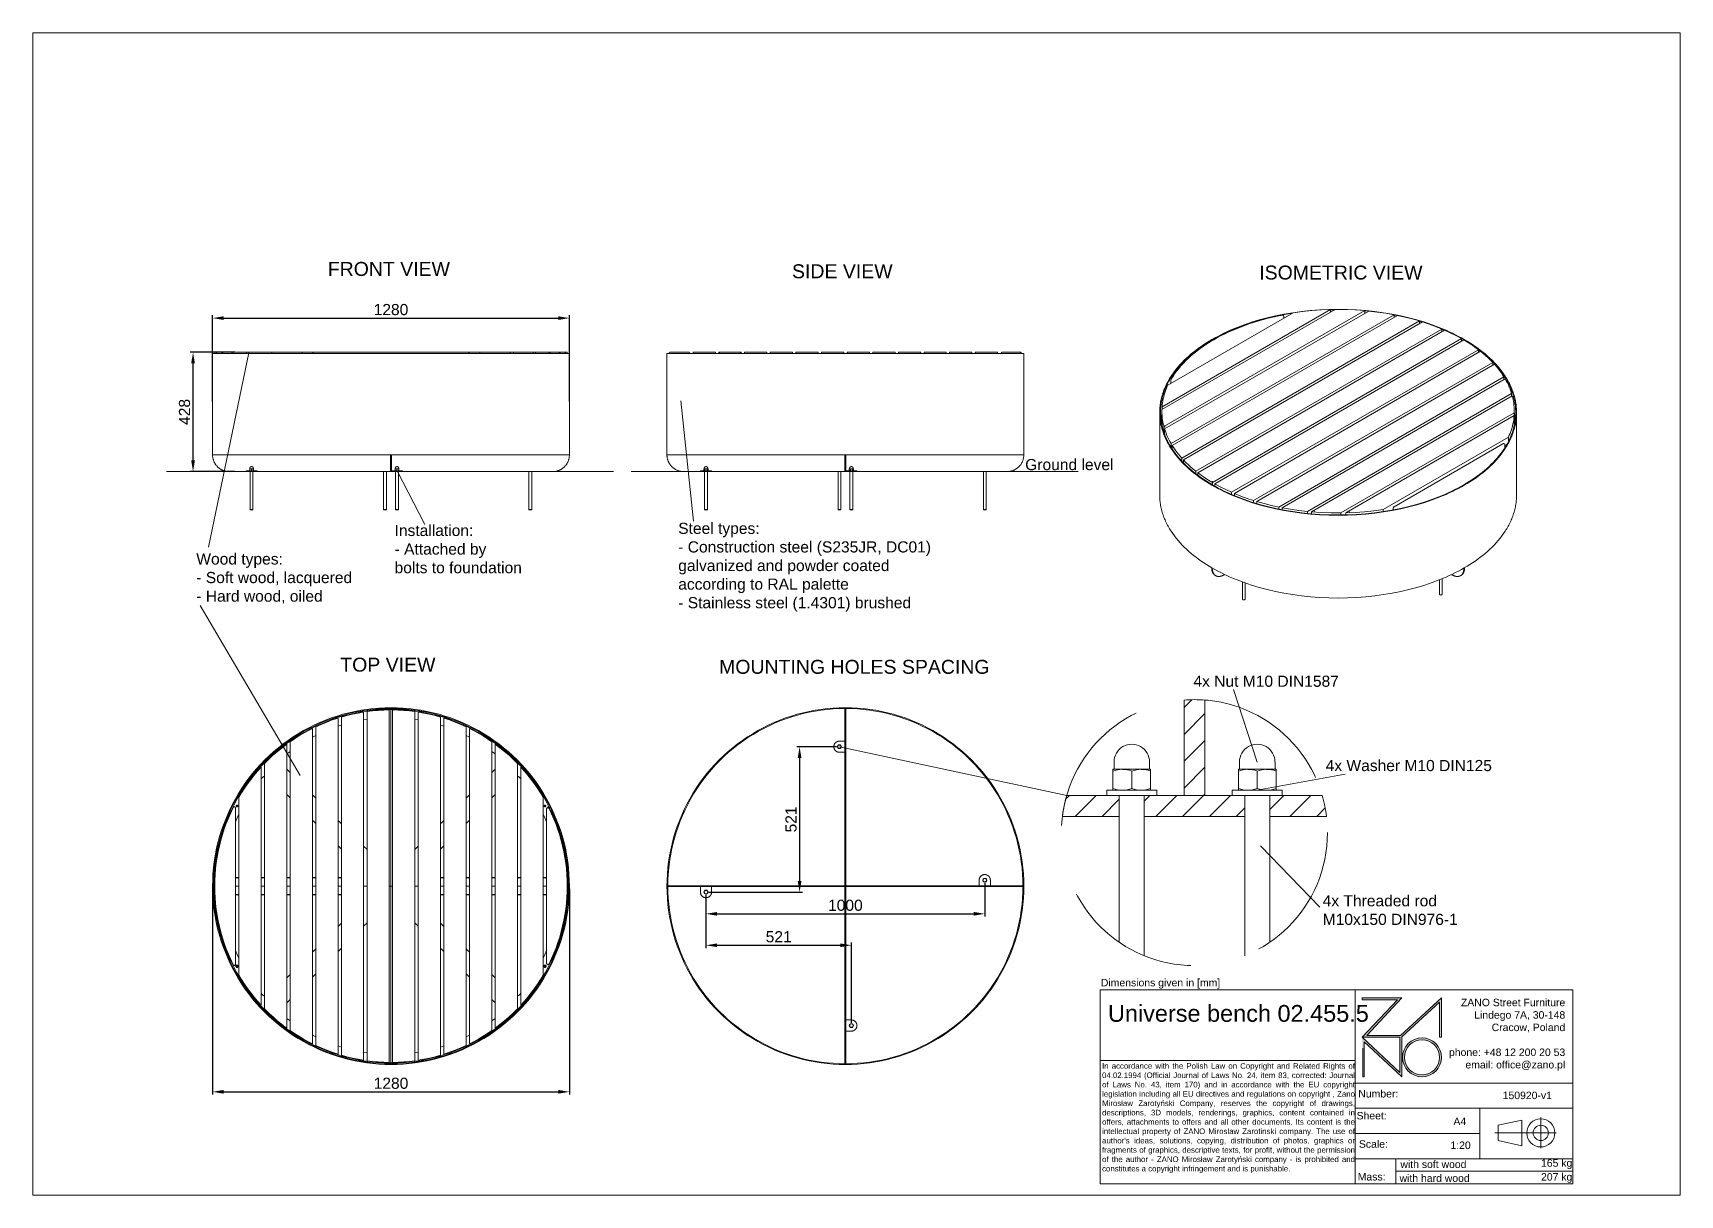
# Paper-space layout 'GB' of a CAD drawing. Header units: millimetres. Extents: x -15 to 281, y -7 to 201.
# The model-space entities are those that its viewports show. They can reach past a viewport. Long polylines and large blocks are cut down to what shows.
import ezdxf

# ---------------------------------------------------------------- set-up
doc = ezdxf.new("R2010")
doc.units = ezdxf.units.MM
doc.linetypes.add('HIDDEN', pattern=[1.905, 1.27, -0.635])
for name, color, linetype, lineweight in [('ZANO_O', 10, 'Continuous', 0), ('ZANO_R', 7, 'Continuous', 0), ('ZANO_R_przerywana', 7, 'HIDDEN', 0), ('ZANO_W', 1, 'Continuous', 0)]:
    doc.layers.add(name, color=color, linetype=linetype, lineweight=lineweight)
doc.layers.add('ZANO_P', color=7, linetype='Continuous', lineweight=0, true_color=0xffffff)
doc.styles.get("Standard").update_dxf_attribs({"font": 'ARIALUNI.TTF'})
doc.dimstyles.new('pl i ang', dxfattribs={"dimtxt": 50, "dimasz": 50, "dimexe": 1.25, "dimexo": 0.625, "dimgap": 10, "dimtad": 1, "dimtoh": 1, "dimtxsty": 'Standard', "dimcen": 2.5, "dimclrd": 1, "dimclre": 1, "dimclrt": 1, "dimadec": 0, "dimazin": 0, "dimtfac": 1, "dimtmove": 0, "dimatfit": 3, "dimfxl": 1, "dimarcsym": 1})

psp = doc.layouts.new('GB')

# ---------------------------------------------------------------- texts
at = {"layer": 'ZANO_O', "attachment_point": 1}
for s, insert, char_height, width in [('FRONT VIEW', (38.01, 160.16), 2.5, 27.6046), ('SIDE VIEW', (121.27, 159.74), 2.5, 22.2681), ('ISOMETRIC VIEW', (205.06, 159.51), 2.5, 32.1424), ('Ground level', (163.09, 124.82), 2, 19.6442), ('\\pxql;Installation:\\P- Attached by \\Pbolts to foundation', (49.99, 113.01), 2, 43.6982), ('\\pxql;Steel types:\\P- Construction steel (S235JR, DC01)\\Pgalvanized and powder coated\\Paccording to RAL palette\\P- Stainless steel (1.4301) brushed', (100.86, 113.39), 2, 54.5279), ('\\pxql;Wood types:\\P- Soft wood, lacquered\\P- Hard wood, oiled', (14.43, 107.9), 2, 31.0602), ('TOP VIEW', (40.25, 89.19), 2.5, 24.0457), ('MOUNTING HOLES SPACING', (108.19, 88.8), 2.5, 51.246), ('4x Nut M10 DIN1587', (193.26, 85.97), 2, 30.8338), ('4x Washer M10 DIN125', (216.98, 70.85), 2, 33.1797), ('4x Threaded rod \\PM10x150 DIN976-1', (216.44, 46.6), 2, 27.1206)]:
    psp.add_mtext(s, dxfattribs=dict(at, insert=insert, char_height=char_height, width=width))
at = {"layer": 'ZANO_R', "attachment_point": 1}
for s, insert, char_height, width in [('Dimensions given in [mm]', (176.66, 31.59), 1.3388, 1792.8014), ('\\pxql;Universe bench 02.455.5', (177.93, 26.91), 3.0126, 44.3227), ('\\pxqr;ZANO Street Furniture\\PLindego 7A, 30-148\\PCracow, Poland\\P\\Pphone: +48 12 200 20 53\\Pemail: office@zano.pl', (227.66, 28.03), 1.3388, 32.2827), ("\\pxqj;In accordance with the Polish Law on Copyright and Related Rights of 04.02.1994 (Official Journal of Laws No. 24, item 83, corrected: Journal of Laws No. 43, item 170) and in accordance with the EU copyright legislation including all EU directives and regulations on copyright , Zano Mirosław Zarotyński Company, reserves the copyright of drawings, descriptions, 3D models, renderings, graphics, content contained in offers, attachments to offers and all other documents. Its content is the intellectual property of ZANO Miroslaw Zarotinski company. The use of author's ideas, solutions, copying, distribution of photos, graphics or fragments of graphics, descriptive texts, for profit, without the permission of the author - ZANO Mirosław Zarotyński company - is prohibited and constitutes a copyright infringement and is punishable.", (176.88, 16.48), 1.00411, 45.2161), ('Number:', (222.83, 11.66), 1.339, 254.3232), ('150920-v1', (248.72, 11.37), 1.339, 11.9104), ('Sheet:', (222.52, 7.73), 1.339, 254.3232), ('A4', (239.89, 6.7), 1.339, 254.3232), ('Scale:', (222.94, 2.65), 1.339, 254.3232), ('1:20', (239.35, 2.43), 1.339, 5.274), ('with soft wood', (230.38, -0.99), 1.3388, 22.26), ('165 kg', (255.6, -0.76), 1.339, 5.8209), ('Mass:', (222.73, -3.22), 1.339, 254.3232), ('with hard wood', (230.23, -3.48), 1.3388, 23.7092), ('207 kg', (255.6, -3.24), 1.339, 5.8209)]:
    psp.add_mtext(s, dxfattribs=dict(at, insert=insert, char_height=char_height, width=width))

msp = doc.modelspace()

# ---------------------------------------------------------------- blocks, each defined once
blk = doc.blocks.new('*D364')
at = {"layer": 'ZANO_W', "color": 1, "lineweight": -2}
for p, q in [((362.8, 2053.4), (362.8, 2362.4)), ((402.8, 2352.4), (1602.8, 2352.4)), ((1642.8, 2053.4), (1642.8, 2362.4))]:
    blk.add_line(p, q, dxfattribs=at)
at = {"layer": 'ZANO_W', "color": 1}
for points in [[(402.8, 2359), (402.8, 2345.7), (362.8, 2352.4)], [(1602.8, 2345.7), (1602.8, 2359), (1642.8, 2352.4)]]:
    blk.add_solid(points, dxfattribs=at)
at = {"layer": 'ZANO_W', "color": 1, "insert": (1002.8, 2382.8), "char_height": 40, "attachment_point": 5}
blk.add_mtext('1280', dxfattribs=at)
blk = doc.blocks.new('*D365')
at = {"layer": 'ZANO_W', "color": 1, "lineweight": -2}
for p, q in [((442.8, 2229.9), (282.8, 2229.9)), ((292.8, 1841.9), (292.8, 2189.9)), ((442.8, 1801.9), (282.8, 1801.9))]:
    blk.add_line(p, q, dxfattribs=at)
at = {"layer": 'ZANO_W', "color": 1}
for points in [[(299.5, 2189.9), (286.1, 2189.9), (292.8, 2229.9)], [(286.1, 1841.9), (299.5, 1841.9), (292.8, 1801.9)]]:
    blk.add_solid(points, dxfattribs=at)
at = {"layer": 'ZANO_W', "color": 1, "insert": (262.4, 2015.9), "char_height": 40, "attachment_point": 5, "rotation": 90}
blk.add_mtext('428', dxfattribs=at)
blk = doc.blocks.new('*D366')
at = {"layer": 'ZANO_W', "color": 1, "lineweight": -2}
for p, q in [((2132.7, 283.6), (2132.7, 93)), ((2172.7, 103), (2614.2, 103)), ((2654.2, -174.9), (2654.2, 113))]:
    blk.add_line(p, q, dxfattribs=at)
at = {"layer": 'ZANO_W', "color": 1}
for points in [[(2172.7, 109.6), (2172.7, 96.3), (2132.7, 103)], [(2614.2, 96.3), (2614.2, 109.6), (2654.2, 103)]]:
    blk.add_solid(points, dxfattribs=at)
at = {"layer": 'ZANO_W', "color": 1, "insert": (2393.4, 133.4), "char_height": 40, "attachment_point": 5}
blk.add_mtext('521', dxfattribs=at)
blk = doc.blocks.new('*D367')
at = {"layer": 'ZANO_W', "color": 1, "lineweight": -2}
for p, q in [((3132.7, 326.6), (3132.7, 205.8)), ((2132.7, 283.6), (2132.7, 205.8)), ((2172.7, 215.8), (3092.7, 215.8))]:
    blk.add_line(p, q, dxfattribs=at)
at = {"layer": 'ZANO_W', "color": 1}
for points in [[(2172.7, 222.5), (2172.7, 209.1), (2132.7, 215.8)], [(3092.7, 209.1), (3092.7, 222.5), (3132.7, 215.8)]]:
    blk.add_solid(points, dxfattribs=at)
at = {"layer": 'ZANO_W', "color": 1, "insert": (2632.7, 246.2), "char_height": 40, "attachment_point": 5}
blk.add_mtext('1000', dxfattribs=at)
blk = doc.blocks.new('*D368')
at = {"layer": 'ZANO_W', "color": 1, "lineweight": -2}
for p, q in [((2601.2, 815.1), (2458.4, 815.1)), ((2468.4, 775.1), (2468.4, 333.6)), ((2142.7, 293.6), (2478.4, 293.6))]:
    blk.add_line(p, q, dxfattribs=at)
at = {"layer": 'ZANO_W', "color": 1}
for points in [[(2475, 775.1), (2461.7, 775.1), (2468.4, 815.1)], [(2461.7, 333.6), (2475, 333.6), (2468.4, 293.6)]]:
    blk.add_solid(points, dxfattribs=at)
at = {"layer": 'ZANO_W', "color": 1, "insert": (2437.9, 554.4), "char_height": 40, "attachment_point": 5, "rotation": 90}
blk.add_mtext('521', dxfattribs=at)
blk = doc.blocks.new('*D369')
at = {"layer": 'ZANO_W', "color": 1, "lineweight": -2}
for p, q in [((362.8, 305.1), (362.8, -432.6)), ((1642.8, 305.1), (1642.8, -432.6)), ((402.8, -422.6), (1602.8, -422.6))]:
    blk.add_line(p, q, dxfattribs=at)
at = {"layer": 'ZANO_W', "color": 1}
for points in [[(402.8, -415.9), (402.8, -429.2), (362.8, -422.6)], [(1602.8, -429.2), (1602.8, -415.9), (1642.8, -422.6)]]:
    blk.add_solid(points, dxfattribs=at)
at = {"layer": 'ZANO_W', "color": 1, "insert": (1002.8, -392.1), "char_height": 40, "attachment_point": 5}
blk.add_mtext('1280', dxfattribs=at)

# ---------------------------------------------------------------- dimensions: what is measured, and where the dimension line sits
at = {"layer": 'ZANO_W'}
for base, p1, p2, picture, middle in [((1642.8, 2352.4), (362.8, 2043.4), (1642.8, 2043.4), '*D364', (1002.8, 2382.8)), ((1642.8, -422.6), (362.8, 315.1), (1642.8, 315.1), '*D369', (1002.8, -392.1)), ((3132.7, 215.8), (2132.7, 293.6), (3132.7, 336.6), '*D367', (2632.7, 246.2)), ((2654.1579, 102.9672), (2132.658, 293.6153), (2654.1579, -184.8848), '*D366', (2393.408, 133.4037))]:
    dim = msp.add_linear_dim(base=base, p1=p1, p2=p2, dimstyle='pl i ang', override={"dimtxt": 40, "dimasz": 40, "dimexe": 10, "dimexo": 10, "dimtoh": 0, "dimdec": 0, "dimtdec": 0, "dimtmove": 1}, dxfattribs=at)
    dim.commit()
    dim.dimension.update_dxf_attribs({"geometry": picture, "text_midpoint": middle})
for base, p1, p2, picture, middle in [((292.8, 2229.9), (452.8, 1801.9), (452.8, 2229.9), '*D365', (262.4, 2015.9)), ((2468.3622, 293.6153), (2611.1578, 815.1152), (2132.658, 293.6153), '*D368', (2437.9256, 554.3653))]:
    dim = msp.add_linear_dim(base=base, p1=p1, p2=p2, angle=90, dimstyle='pl i ang', override={"dimtxt": 40, "dimasz": 40, "dimexe": 10, "dimexo": 10, "dimtoh": 0, "dimdec": 0, "dimtdec": 0, "dimtmove": 1}, dxfattribs=at)
    dim.commit()
    dim.dimension.update_dxf_attribs({"geometry": picture, "text_midpoint": middle})

# ---------------------------------------------------------------- linework, layer by layer
at = {"layer": 'ZANO_R'}
for p, q in [((4389.9, 2383.2), (3768.1, 2024.3)), ((3768.7, 2034.4), (4372.4, 2382.9)), ((3775.3, 1963.1), (4495.8, 2379.1)), ((4510.4, 2377.7), (3777.8, 1954.7)), ((4239, 2371.3), (3788.9, 2111.4)), ((3800.7, 1902.6), (4600.6, 2364.4)), ((4175.5, 2360.3), (4205.9, 2366.4)), ((4194.2, 2362.4), (4215.2, 2366.3)), ((4205.9, 2366.4), (4237.1, 2371.7)), ((4215.2, 2366.3), (4236.5, 2369.8)), ((4237.1, 2371.7), (4268.9, 2376)), ((4272.2, 2375.7), (4239, 2371.3)), ((4268.9, 2376), (4301.2, 2379.4)), ((4305.5, 2379.2), (4272.2, 2375.7)), ((4301.2, 2379.4), (4334, 2381.9)), ((4339, 2381.6), (4305.5, 2379.2)), ((4334, 2381.9), (4366.9, 2383.3)), ((4372.4, 2382.9), (4339, 2381.6)), ((4366.9, 2383.3), (4400, 2383.8)), ((4372.4, 2382.9), (4372.4, 2373.1)), ((4372.4, 2381.8), (4387.8, 2382)), ((4425.3, 2383), (4389.9, 2383.2)), ((4400, 2383.8), (4433.2, 2383.3)), ((4460.6, 2381.6), (4425.3, 2383)), ((4433.2, 2383.3), (4466.1, 2381.9)), ((4495.8, 2379.1), (4460.6, 2381.6)), ((4466.1, 2381.9), (4498.9, 2379.4)), ((4495.8, 2379.1), (4495.8, 2369.3)), ((4495.8, 2377.9), (4508.7, 2376.7)), ((4498.9, 2379.4), (4531.2, 2376)), ((4540.6, 2374.2), (4510.4, 2377.7)), ((4531.2, 2376), (4563, 2371.7)), ((4570.7, 2369.7), (4540.6, 2374.2)), ((4563, 2371.7), (4594.2, 2366.4)), ((4600.6, 2364.4), (4570.7, 2369.7)), ((4594.2, 2366.4), (4624.6, 2360.3)), ((4600.6, 2364.4), (4600.6, 2360.4)), ((4600.6, 2363.4), (4611.9, 2361.2)), ((4613.2, 2361.9), (3805.1, 1895.4)), ((3839.5, 1849.9), (4691.9, 2342.1)), ((4703, 2338.6), (3845.4, 1843.5)), ((3889.3, 1803.5), (4772.2, 2313.3)), ((4782, 2309.1), (3896.5, 1797.9)), ((3993.1, 2297.3), (4008.8, 2304.5)), ((4001.4, 2303.4), (4013.1, 2308.6)), ((4008.6, 2303.1), (4023, 2309.5)), ((4008.8, 2304.5), (4025, 2311.6)), ((4013.1, 2308.6), (4025.1, 2313.8)), ((4023, 2309.5), (4037.8, 2315.6)), ((4025, 2311.6), (4041.8, 2318.4)), ((4025.1, 2313.8), (4037.4, 2318.8)), ((4037.4, 2318.8), (4062.9, 2328.4)), ((4037.8, 2315.6), (4052.9, 2321.6)), ((4041.8, 2318.4), (4059.1, 2325)), ((4052.9, 2321.6), (4068.2, 2327.2)), ((4059.1, 2325), (4077, 2331.3)), ((4062.9, 2328.4), (4089.5, 2337.4)), ((4068.2, 2327.2), (4083.8, 2332.6)), ((4077, 2331.3), (4095.4, 2337.3)), ((4083.8, 2332.6), (4099.7, 2337.8)), ((4089.5, 2337.4), (4117.2, 2345.8)), ((4095.4, 2337.3), (4114.2, 2343)), ((4099.7, 2337.8), (4115.9, 2342.6)), ((4114.2, 2343), (4133.6, 2348.4)), ((4115.9, 2342.6), (4132.2, 2347.2)), ((4117.2, 2345.8), (4145.9, 2353.4)), ((4132.2, 2347.2), (4148.9, 2351.6)), ((4133.6, 2348.4), (4153.4, 2353.4)), ((4145.9, 2353.4), (4175.5, 2360.3)), ((4148.9, 2351.6), (4165.7, 2355.6)), ((4153.4, 2353.4), (4173.6, 2358.1)), ((4165.7, 2355.6), (4182.8, 2359.4)), ((4173.6, 2358.1), (4194.2, 2362.4)), ((4182.8, 2359.4), (4200.1, 2362.9)), ((4200.1, 2362.9), (4200.2, 2362.9)), ((4200.2, 2362.9), (4200.3, 2363)), ((4200.3, 2363), (4200.5, 2363)), ((4200.5, 2363), (4200.6, 2363)), ((4200.6, 2363), (4200.7, 2363)), ((4200.7, 2363), (4200.9, 2363)), ((4200.9, 2363), (4201, 2363)), ((4201, 2363), (4201.1, 2363)), ((4201.1, 2363), (4201.3, 2363)), ((4201.3, 2363), (4201.4, 2362.9)), ((4201.4, 2362.9), (4201.6, 2362.9)), ((4201.6, 2362.9), (4201.7, 2362.9)), ((4201.7, 2362.9), (4201.8, 2362.9)), ((4201.8, 2362.9), (4201.9, 2362.8)), ((4201.9, 2362.8), (4202.1, 2362.8)), ((4202.1, 2362.8), (4202.2, 2362.7)), ((4202.2, 2362.7), (4202.3, 2362.7)), ((4202.3, 2362.7), (4202.5, 2362.6)), ((4202.5, 2362.6), (4202.6, 2362.6)), ((4202.6, 2362.6), (4202.7, 2362.5)), ((4202.7, 2362.5), (4202.8, 2362.5)), ((4202.8, 2362.5), (4202.9, 2362.4)), ((4202.9, 2362.4), (4203.1, 2362.3)), ((4203.1, 2362.3), (4203.2, 2362.2)), ((4203.2, 2362.2), (4203.3, 2362.2)), ((4203.3, 2362.2), (4203.4, 2362.1)), ((4203.4, 2362.1), (4203.5, 2362)), ((4203.5, 2362), (4203.6, 2361.9)), ((4203.6, 2361.9), (4203.7, 2361.8)), ((4203.7, 2361.8), (4203.8, 2361.7)), ((4203.8, 2361.7), (4203.9, 2361.6)), ((4203.9, 2361.6), (4203.9, 2361.5)), ((4203.9, 2361.5), (4204, 2361.4)), ((4204, 2361.4), (4204.1, 2361.3)), ((4204.1, 2361.3), (4204.2, 2361.2)), ((4204.2, 2361.2), (4204.3, 2361)), ((4204.3, 2361), (4204.3, 2360.9)), ((4204.3, 2360.9), (4204.4, 2360.8)), ((4204.4, 2360.8), (4204.4, 2360.7)), ((4204.4, 2360.7), (4204.5, 2360.6)), ((4204.5, 2360.6), (4204.5, 2360.4)), ((4204.5, 2360.4), (4204.6, 2360.3)), ((4204.6, 2360.3), (4204.6, 2360.2)), ((4204.6, 2360.2), (4204.7, 2360.1)), ((4204.7, 2360.1), (4204.7, 2359.9)), ((4204.7, 2359.9), (4204.7, 2359.8)), ((4204.7, 2359.8), (4204.8, 2359.7)), ((4204.8, 2359.7), (4204.8, 2359.5)), ((4204.8, 2359.5), (4204.8, 2359.4)), ((4204.8, 2359.4), (4204.8, 2359.3)), ((4204.8, 2359.3), (4204.8, 2359.1)), ((4204.8, 2359.1), (4204.8, 2359)), ((4204.8, 2359), (4204.8, 2351.5)), ((4600.6, 2360.4), (4600.6, 2354.6)), ((4600.6, 2360.4), (4600.6, 2360.4)), ((4639.6, 2356.1), (4613.2, 2361.9)), ((4624.6, 2360.3), (4654.2, 2353.4)), ((4665.9, 2349.4), (4639.6, 2356.1)), ((4654.2, 2353.4), (4682.9, 2345.8)), ((4691.9, 2342.1), (4665.9, 2349.4)), ((4682.9, 2345.8), (4710.6, 2337.4)), ((4691.9, 2342.1), (4691.9, 2332.3)), ((4691.9, 2341.2), (4702.1, 2338.1)), ((4726.3, 2330.9), (4703, 2338.6)), ((4710.6, 2337.4), (4737.2, 2328.4)), ((4749.4, 2322.5), (4726.3, 2330.9)), ((4737.2, 2328.4), (4762.7, 2318.8)), ((4772.2, 2313.3), (4749.4, 2322.5)), ((4762.7, 2318.8), (4775, 2313.8)), ((4772.2, 2313.3), (4772.2, 2303.5)), ((4772.2, 2312.8), (4781.5, 2308.9)), ((4775, 2313.8), (4787, 2308.6)), ((4802.5, 2299.7), (4782, 2309.1)), ((4787, 2308.6), (4798.7, 2303.4)), ((3899.4, 2244.5), (3908.7, 2251.1)), ((3901.7, 2243.4), (3911, 2250)), ((3905.3, 2243.4), (3916.8, 2251.6)), ((3908.7, 2251.1), (3918.1, 2257.5)), ((3911, 2250), (3920.4, 2256.3)), ((3916.8, 2251.6), (3928.8, 2259.6)), ((3918.1, 2257.5), (3927.8, 2263.7)), ((3920.4, 2256.3), (3930, 2262.5)), ((3927.8, 2263.7), (3937.6, 2269.7)), ((3928.8, 2259.6), (3941.2, 2267.4)), ((3930, 2262.5), (3939.7, 2268.5)), ((3937.6, 2269.7), (3947.5, 2275.6)), ((3939.7, 2268.5), (3949.6, 2274.4)), ((3941.2, 2267.4), (3954, 2275)), ((3947.5, 2275.6), (3957.7, 2281.3)), ((3947.5, 2275.6), (3949.6, 2274.4)), ((3948.9, 1762.9), (4842.7, 2278.9)), ((3949.6, 2274.4), (3963.5, 2282.2)), ((3949.6, 2272.4), (3949.6, 2274.4)), ((3954, 2275), (3967.1, 2282.4)), ((4851.2, 2274), (3957.4, 1758)), ((3957.7, 2281.3), (3968.1, 2287)), ((3963.5, 2282.2), (3978, 2289.8)), ((3967.1, 2282.4), (3980.6, 2289.5)), ((3968.1, 2287), (3978.9, 2292.6)), ((3978, 2289.8), (3993.1, 2297.3)), ((3978.9, 2292.6), (3990, 2298)), ((3980.6, 2289.5), (3994.4, 2296.4)), ((3990, 2298), (4001.4, 2303.4)), ((3994.4, 2296.4), (4008.6, 2303.1)), ((4798.7, 2303.4), (4810.1, 2298)), ((4822.8, 2289.6), (4802.5, 2299.7)), ((4810.1, 2298), (4821.2, 2292.6)), ((4821.2, 2292.6), (4832, 2287)), ((4842.7, 2278.9), (4822.8, 2289.6)), ((4832, 2287), (4842.4, 2281.3)), ((4842.4, 2281.3), (4852.6, 2275.6)), ((4842.7, 2278.9), (4842.7, 2269.1)), ((4842.7, 2278.8), (4850.5, 2274.4)), ((4850.5, 2274.4), (4852.6, 2275.6)), ((4850.5, 2273.6), (4850.5, 2274.4)), ((4850.5, 2274.4), (4860.4, 2268.5)), ((4851.1, 2270), (4851.1, 2269.8)), ((4864.7, 2265.8), (4851.2, 2274)), ((4852.6, 2275.6), (4862.5, 2269.7)), ((4860.4, 2268.5), (4870.1, 2262.5)), ((4862.5, 2269.7), (4872.3, 2263.7)), ((4877.9, 2257.2), (4864.7, 2265.8)), ((4870.1, 2262.5), (4879.7, 2256.3)), ((4872.3, 2263.7), (4882, 2257.5)), ((4890.9, 2248.3), (4877.9, 2257.2)), ((4879.7, 2256.3), (4889.1, 2250)), ((4882, 2257.5), (4891.4, 2251.1)), ((4889.1, 2250), (4898.4, 2243.4)), ((4903.6, 2238.9), (4890.9, 2248.3)), ((4891.4, 2251.1), (4900.7, 2244.5)), ((1002.8, 2224.9), (362.8, 2224.9)), ((362.8, 2224.9), (362.8, 1861.9)), ((370.9, 2229.9), (370.9, 2225.1)), ((370.9, 2229.9), (376.7, 2229.9)), ((375.7, 2229.9), (375.9, 2229.9)), ((376.7, 2229.9), (378.5, 2229.9)), ((376.7, 2224.9), (376.7, 2229.9)), ((378.5, 2229.9), (378.5, 2224.9)), ((378.5, 2229.9), (396.4, 2229.9)), ((396.4, 2229.9), (400.1, 2229.9)), ((396.4, 2224.9), (396.4, 2229.9)), ((400.1, 2229.9), (400.1, 2225)), ((400.1, 2229.9), (431.4, 2229.9)), ((400.1, 2224.9), (400.1, 2225)), ((431.4, 2229.9), (437.2, 2229.9)), ((431.4, 2224.9), (431.4, 2229.9)), ((437.2, 2229.9), (484.8, 2229.9)), ((437.2, 2229.9), (437.2, 2225)), ((437.2, 2224.9), (437.2, 2225)), ((484.8, 2229.9), (493.4, 2229.9)), ((484.8, 2224.9), (484.8, 2229.9)), ((493.4, 2229.9), (493.4, 2225)), ((493.4, 2229.9), (494.4, 2229.9)), ((493.4, 2229.9), (493.4, 2225)), ((493.4, 2225), (493.4, 2224.9)), ((494.4, 2229.9), (502.4, 2229.9)), ((502.4, 2229.9), (503.2, 2229.9)), ((503.2, 2229.9), (563.2, 2229.9)), ((563.2, 2229.9), (575.9, 2229.9)), ((563.2, 2225), (563.2, 2225.1)), ((575.9, 2229.9), (575.9, 2225)), ((575.9, 2229.9), (684.5, 2229.9)), ((575.9, 2225), (575.9, 2225.1)), ((575.9, 2224.9), (575.9, 2225)), ((684.5, 2229.9), (726.8, 2229.9)), ((684.5, 2224.9), (684.5, 2229.9)), ((721.9, 2225.8), (722, 2226)), ((721.9, 2225.6), (721.9, 2225.8)), ((721.9, 2225.5), (721.9, 2225.6)), ((721.9, 2225.3), (721.9, 2225.5)), ((721.9, 2225.1), (721.9, 2225.3)), ((721.9, 2224.9), (721.9, 2225.1)), ((722, 2226.2), (722.1, 2226.3)), ((722, 2226), (722, 2226.2)), ((722.1, 2226.5), (722.2, 2226.7)), ((722.1, 2226.3), (722.1, 2226.5)), ((722.2, 2226.8), (722.3, 2227)), ((722.2, 2226.7), (722.2, 2226.8)), ((722.3, 2227), (722.4, 2227.1)), ((722.4, 2227.3), (722.5, 2227.4)), ((722.4, 2227.1), (722.4, 2227.3)), ((722.5, 2227.4), (722.6, 2227.6)), ((722.6, 2227.6), (722.7, 2227.7)), ((722.7, 2227.7), (722.8, 2227.9)), ((722.8, 2227.9), (722.9, 2228)), ((722.9, 2228), (723, 2228.2)), ((723, 2228.2), (723.1, 2228.3)), ((723.1, 2228.3), (723.3, 2228.4)), ((723.3, 2228.4), (723.4, 2228.5)), ((723.4, 2228.5), (723.5, 2228.7)), ((723.5, 2228.7), (723.6, 2228.8)), ((723.6, 2228.8), (723.8, 2228.9)), ((723.8, 2228.9), (723.9, 2229)), ((723.9, 2229), (724.1, 2229.1)), ((724.1, 2229.1), (724.2, 2229.2)), ((724.2, 2229.2), (724.4, 2229.3)), ((724.4, 2229.3), (724.5, 2229.4)), ((724.5, 2229.4), (724.7, 2229.4)), ((724.7, 2229.4), (724.8, 2229.5)), ((724.8, 2229.5), (725, 2229.6)), ((725, 2229.6), (725.2, 2229.6)), ((725.2, 2229.6), (725.3, 2229.7)), ((725.3, 2229.7), (725.5, 2229.8)), ((725.5, 2229.8), (725.7, 2229.8)), ((725.7, 2229.8), (725.8, 2229.8)), ((725.8, 2229.8), (726, 2229.9)), ((726, 2229.9), (726.2, 2229.9)), ((726.2, 2229.9), (726.3, 2229.9)), ((726.3, 2229.9), (726.5, 2229.9)), ((726.5, 2229.9), (726.7, 2229.9)), ((726.7, 2229.9), (726.9, 2229.9)), ((727.9, 2229.9), (726.9, 2229.9)), ((728.9, 2229.9), (727.9, 2229.9)), ((727.9, 2229.9), (727.9, 2229.9)), ((728.9, 2229.9), (729, 2229.9)), ((729.8, 2229.9), (729, 2229.9)), ((729.8, 2229.9), (730, 2229.9)), ((730.8, 2229.9), (730, 2229.9)), ((730.8, 2229.9), (731.1, 2229.9)), ((731.8, 2229.9), (731.1, 2229.9)), ((731.8, 2229.9), (732.4, 2229.9)), ((732.8, 2229.9), (732.4, 2229.9)), ((732.8, 2229.9), (733.2, 2229.9)), ((733.8, 2229.9), (733.2, 2229.9)), ((733.8, 2229.9), (734.4, 2229.9)), ((734.8, 2229.9), (734.4, 2229.9)), ((734.8, 2229.9), (735.4, 2229.9)), ((735.8, 2229.9), (735.4, 2229.9)), ((735.8, 2229.9), (736.4, 2229.9)), ((736.9, 2229.9), (736.4, 2229.9)), ((736.9, 2229.9), (737.5, 2229.9)), ((737.9, 2229.9), (737.5, 2229.9)), ((737.9, 2229.9), (738.6, 2229.9)), ((738.9, 2229.9), (738.6, 2229.9)), ((738.9, 2229.9), (739.6, 2229.9)), ((740.4, 2229.9), (739.6, 2229.9)), ((740.4, 2229.9), (740.7, 2229.9)), ((740.9, 2229.9), (740.7, 2229.9)), ((740.9, 2229.9), (741.8, 2229.9)), ((742.4, 2229.9), (741.8, 2229.9)), ((742.4, 2229.9), (742.8, 2229.9)), ((744.9, 2229.9), (742.8, 2229.9)), ((744.9, 2229.9), (745, 2229.9)), ((745.9, 2229.9), (745, 2229.9)), ((745.9, 2229.9), (746.1, 2229.9)), ((746.9, 2229.9), (746.1, 2229.9)), ((746.9, 2229.9), (747.1, 2229.9)), ((748, 2229.9), (747.1, 2229.9)), ((748, 2229.9), (748.5, 2229.9)), ((749, 2229.9), (748.5, 2229.9)), ((749, 2229.9), (749.3, 2229.9)), ((750, 2229.9), (749.3, 2229.9)), ((750, 2229.9), (750.5, 2229.9)), ((751, 2229.9), (750.5, 2229.9)), ((751, 2229.9), (751.4, 2229.9)), ((752, 2229.9), (751.4, 2229.9)), ((752, 2229.9), (752.5, 2229.9)), ((753, 2229.9), (752.5, 2229.9)), ((753, 2229.9), (753.6, 2229.9)), ((754.1, 2229.9), (753.6, 2229.9)), ((754.1, 2229.9), (754.6, 2229.9)), ((755.1, 2229.9), (754.6, 2229.9)), ((755.1, 2229.9), (755.7, 2229.9)), ((756.1, 2229.9), (755.7, 2229.9)), ((756.1, 2229.9), (756.8, 2229.9)), ((757.1, 2229.9), (756.8, 2229.9)), ((757.1, 2229.9), (757.9, 2229.9)), ((758.6, 2229.9), (757.9, 2229.9)), ((758.6, 2229.9), (759, 2229.9)), ((759.2, 2229.9), (759, 2229.9)), ((759.2, 2229.9), (760, 2229.9)), ((760.7, 2229.9), (760, 2229.9)), ((760.7, 2229.9), (761.1, 2229.9)), ((761.2, 2229.9), (761.1, 2229.9)), ((761.2, 2229.9), (762.2, 2229.9)), ((762.7, 2229.9), (762.2, 2229.9)), ((762.7, 2229.9), (763.3, 2229.9)), ((764.3, 2229.9), (763.3, 2229.9)), ((765.3, 2229.9), (764.3, 2229.9)), ((764.3, 2229.9), (764.3, 2229.9)), ((765.3, 2229.9), (765.4, 2229.9)), ((766.4, 2229.9), (765.4, 2229.9)), ((766.4, 2229.9), (767.6, 2229.9)), ((768.4, 2229.9), (767.6, 2229.9)), ((768.4, 2229.9), (768.9, 2229.9)), ((769.5, 2229.9), (768.9, 2229.9)), ((769.5, 2229.9), (769.7, 2229.9)), ((770.5, 2229.9), (769.7, 2229.9)), ((770.5, 2229.9), (771, 2229.9)), ((771.5, 2229.9), (771, 2229.9)), ((771.5, 2229.9), (771.9, 2229.9)), ((772.6, 2229.9), (771.9, 2229.9)), ((772.6, 2229.9), (773.1, 2229.9)), ((773.6, 2229.9), (773.1, 2229.9)), ((773.6, 2229.9), (774.1, 2229.9)), ((774.7, 2229.9), (774.1, 2229.9)), ((774.7, 2229.9), (775.2, 2229.9)), ((775.7, 2229.9), (775.2, 2229.9)), ((775.7, 2229.9), (776.2, 2229.9)), ((776.7, 2229.9), (776.2, 2229.9)), ((776.7, 2229.9), (777.3, 2229.9)), ((777.8, 2229.9), (777.3, 2229.9)), ((777.8, 2229.9), (778.4, 2229.9)), ((778.8, 2229.9), (778.4, 2229.9)), ((778.8, 2229.9), (779.5, 2229.9)), ((779.9, 2229.9), (779.5, 2229.9)), ((779.9, 2229.9), (780.6, 2229.9)), ((780.9, 2229.9), (780.6, 2229.9)), ((780.9, 2229.9), (781.7, 2229.9)), ((782, 2229.9), (781.7, 2229.9)), ((782, 2229.9), (782.8, 2229.9)), ((783.5, 2229.9), (782.8, 2229.9)), ((783.5, 2229.9), (783.8, 2229.9)), ((784, 2229.9), (783.8, 2229.9)), ((784, 2229.9), (784.9, 2229.9)), ((785.6, 2229.9), (784.9, 2229.9)), ((785.6, 2229.9), (786, 2229.9)), ((786.1, 2229.9), (786, 2229.9)), ((786.1, 2229.9), (787.1, 2229.9)), ((787.7, 2229.9), (787.1, 2229.9)), ((787.7, 2229.9), (788.2, 2229.9)), ((788.2, 2229.9), (788.2, 2229.9)), ((788.2, 2229.9), (789.3, 2229.9)), ((790.3, 2229.9), (789.3, 2229.9)), ((790.3, 2229.9), (790.4, 2229.9)), ((791.4, 2229.9), (790.4, 2229.9)), ((791.4, 2229.9), (791.5, 2229.9)), ((792.4, 2229.9), (791.5, 2229.9)), ((792.4, 2229.9), (792.5, 2229.9)), ((793.5, 2229.9), (792.5, 2229.9)), ((793.5, 2229.9), (794.7, 2229.9)), ((795.6, 2229.9), (794.7, 2229.9)), ((795.6, 2229.9), (796.9, 2229.9)), ((797.7, 2229.9), (796.9, 2229.9)), ((797.7, 2229.9), (798.3, 2229.9)), ((798.8, 2229.9), (798.3, 2229.9)), ((798.8, 2229.9), (799.1, 2229.9)), ((799.8, 2229.9), (799.1, 2229.9)), ((799.8, 2229.9), (800.4, 2229.9)), ((800.9, 2229.9), (800.4, 2229.9)), ((800.9, 2229.9), (801.3, 2229.9)), ((801.9, 2229.9), (801.3, 2229.9)), ((801.9, 2229.9), (802.5, 2229.9)), ((803, 2229.9), (802.5, 2229.9)), ((803, 2229.9), (803.4, 2229.9)), ((804.1, 2229.9), (803.4, 2229.9)), ((804.1, 2229.9), (804.7, 2229.9)), ((805.1, 2229.9), (804.7, 2229.9)), ((805.1, 2229.9), (805.6, 2229.9)), ((806.2, 2229.9), (805.6, 2229.9)), ((806.2, 2229.9), (806.8, 2229.9)), ((807.3, 2229.9), (806.8, 2229.9)), ((807.3, 2229.9), (807.8, 2229.9)), ((808.3, 2229.9), (807.8, 2229.9)), ((808.3, 2229.9), (809, 2229.9)), ((809.4, 2229.9), (809, 2229.9)), ((809.4, 2229.9), (810, 2229.9)), ((810.4, 2229.9), (810, 2229.9)), ((810.4, 2229.9), (811.1, 2229.9)), ((811.5, 2229.9), (811.1, 2229.9)), ((811.5, 2229.9), (812.2, 2229.9)), ((812.6, 2229.9), (812.2, 2229.9)), ((812.6, 2229.9), (813.3, 2229.9)), ((813.6, 2229.9), (813.3, 2229.9)), ((813.6, 2229.9), (814.4, 2229.9)), ((814.7, 2229.9), (814.4, 2229.9)), ((814.7, 2229.9), (815.5, 2229.9)), ((815.8, 2229.9), (815.5, 2229.9)), ((815.8, 2229.9), (816.5, 2229.9)), ((816.8, 2229.9), (816.5, 2229.9)), ((816.8, 2229.9), (817.6, 2229.9)), ((817.9, 2229.9), (817.6, 2229.9)), ((817.9, 2229.9), (818.7, 2229.9)), ((819, 2229.9), (818.7, 2229.9)), ((819, 2229.9), (819.8, 2229.9)), ((820.1, 2229.9), (819.8, 2229.9)), ((820.1, 2229.9), (820.9, 2229.9)), ((821.1, 2229.9), (820.9, 2229.9)), ((821.1, 2229.9), (822, 2229.9)), ((822.2, 2229.9), (822, 2229.9)), ((822.2, 2229.9), (823.1, 2229.9)), ((823.3, 2229.9), (823.1, 2229.9)), ((823.3, 2229.9), (824.2, 2229.9)), ((824.3, 2229.9), (824.2, 2229.9)), ((824.3, 2229.9), (825.3, 2229.9)), ((826.2, 2229.9), (825.3, 2229.9)), ((826.2, 2229.9), (826.4, 2229.9)), ((826.5, 2229.9), (826.4, 2229.9)), ((826.5, 2229.9), (827.5, 2229.9)), ((828.4, 2229.9), (827.5, 2229.9)), ((828.4, 2229.9), (828.6, 2229.9)), ((828.6, 2229.9), (828.6, 2229.9)), ((828.6, 2229.9), (829.7, 2229.9)), ((830.6, 2229.9), (829.7, 2229.9)), ((830.6, 2229.9), (830.8, 2229.9)), ((830.8, 2229.9), (830.8, 2229.9)), ((830.8, 2229.9), (831.9, 2229.9)), ((832.8, 2229.9), (831.9, 2229.9)), ((832.8, 2229.9), (833, 2229.9)), ((836.2, 2229.9), (833, 2229.9)), ((837.3, 2229.9), (836.2, 2229.9)), ((836.2, 2229.9), (836.2, 2229.9)), ((838.4, 2229.9), (837.3, 2229.9)), ((837.3, 2229.9), (837.3, 2229.9)), ((839.4, 2229.9), (838.4, 2229.9)), ((838.4, 2229.9), (838.4, 2229.9)), ((839.4, 2229.9), (839.5, 2229.9)), ((840.5, 2229.9), (839.5, 2229.9)), ((840.5, 2229.9), (840.6, 2229.9)), ((841.6, 2229.9), (840.6, 2229.9)), ((841.6, 2229.9), (841.7, 2229.9)), ((842.7, 2229.9), (841.7, 2229.9)), ((842.7, 2229.9), (842.8, 2229.9)), ((843.8, 2229.9), (842.8, 2229.9)), ((843.8, 2229.9), (843.9, 2229.9)), ((844.9, 2229.9), (843.9, 2229.9)), ((844.9, 2229.9), (845, 2229.9)), ((845.9, 2229.9), (845, 2229.9)), ((845.9, 2229.9), (846.1, 2229.9)), ((847, 2229.9), (846.1, 2229.9)), ((847, 2229.9), (847.2, 2229.9)), ((848.1, 2229.9), (847.2, 2229.9)), ((848.1, 2229.9), (848.3, 2229.9)), ((849.2, 2229.9), (848.3, 2229.9)), ((849.2, 2229.9), (849.4, 2229.9)), ((850.3, 2229.9), (849.4, 2229.9)), ((850.3, 2229.9), (850.5, 2229.9)), ((851.4, 2229.9), (850.5, 2229.9)), ((851.4, 2229.9), (851.6, 2229.9)), ((852.5, 2229.9), (851.6, 2229.9)), ((852.5, 2229.9), (852.6, 2229.9)), ((853.6, 2229.9), (852.6, 2229.9)), ((853.6, 2229.9), (853.7, 2229.9)), ((854.6, 2229.9), (853.7, 2229.9)), ((854.6, 2229.9), (854.8, 2229.9)), ((855.7, 2229.9), (854.8, 2229.9)), ((855.7, 2229.9), (855.9, 2229.9)), ((856.8, 2229.9), (855.9, 2229.9)), ((856.8, 2229.9), (857, 2229.9)), ((857.9, 2229.9), (857, 2229.9)), ((857.9, 2229.9), (858.1, 2229.9)), ((859, 2229.9), (858.1, 2229.9)), ((859, 2229.9), (859.2, 2229.9)), ((860.1, 2229.9), (859.2, 2229.9)), ((860.1, 2229.9), (860.3, 2229.9)), ((861.2, 2229.9), (860.3, 2229.9)), ((861.2, 2229.9), (861.4, 2229.9)), ((862.3, 2229.9), (861.4, 2229.9)), ((862.3, 2229.9), (862.5, 2229.9)), ((863.4, 2229.9), (862.5, 2229.9)), ((863.4, 2229.9), (863.6, 2229.9)), ((864.5, 2229.9), (863.6, 2229.9)), ((864.5, 2229.9), (864.7, 2229.9)), ((865.6, 2229.9), (864.7, 2229.9)), ((865.6, 2229.9), (865.8, 2229.9)), ((866.7, 2229.9), (865.8, 2229.9)), ((866.7, 2229.9), (866.9, 2229.9)), ((867.7, 2229.9), (866.9, 2229.9)), ((867.7, 2229.9), (868.1, 2229.9)), ((868.8, 2229.9), (868.1, 2229.9)), ((868.8, 2229.9), (869, 2229.9)), ((869.9, 2229.9), (869, 2229.9)), ((869.9, 2229.9), (870.3, 2229.9)), ((871, 2229.9), (870.3, 2229.9)), ((871, 2229.9), (871.2, 2229.9)), ((872.1, 2229.9), (871.2, 2229.9)), ((872.1, 2229.9), (873.4, 2229.9)), ((874.3, 2229.9), (873.4, 2229.9)), ((874.3, 2229.9), (875.6, 2229.9)), ((876.5, 2229.9), (875.6, 2229.9)), ((876.5, 2229.9), (877.8, 2229.9)), ((878.7, 2229.9), (877.8, 2229.9)), ((878.7, 2229.9), (880, 2229.9)), ((880.9, 2229.9), (880, 2229.9)), ((880.9, 2229.9), (882.1, 2229.9)), ((883.1, 2229.9), (882.1, 2229.9)), ((883.1, 2229.9), (883.2, 2229.9)), ((884.2, 2229.9), (883.2, 2229.9)), ((884.2, 2229.9), (884.3, 2229.9)), ((885.3, 2229.9), (884.3, 2229.9)), ((885.3, 2229.9), (885.4, 2229.9)), ((886.4, 2229.9), (885.4, 2229.9)), ((886.4, 2229.9), (886.5, 2229.9)), ((887.5, 2229.9), (886.5, 2229.9)), ((887.5, 2229.9), (887.6, 2229.9)), ((888.6, 2229.9), (887.6, 2229.9)), ((888.6, 2229.9), (888.7, 2229.9)), ((889.7, 2229.9), (888.7, 2229.9)), ((889.7, 2229.9), (889.8, 2229.9)), ((890.8, 2229.9), (889.8, 2229.9)), ((890.8, 2229.9), (890.9, 2229.9)), ((891.9, 2229.9), (890.9, 2229.9)), ((893, 2229.9), (891.9, 2229.9)), ((891.9, 2229.9), (891.9, 2229.9)), ((893, 2229.9), (894.1, 2229.9)), ((895, 2229.9), (894.1, 2229.9)), ((895, 2229.9), (896.3, 2229.9)), ((897.3, 2229.9), (896.3, 2229.9)), ((897.3, 2229.9), (897.4, 2229.9)), ((897.4, 2229.9), (897.4, 2229.9)), ((897.4, 2229.9), (898.5, 2229.9)), ((898.5, 2229.9), (898.5, 2229.9)), ((898.5, 2229.9), (899.6, 2229.9)), ((899.6, 2229.9), (899.6, 2229.9)), ((899.6, 2229.9), (900.6, 2229.9)), ((900.8, 2229.9), (900.6, 2229.9)), ((900.8, 2229.9), (901.7, 2229.9)), ((901.9, 2229.9), (901.7, 2229.9)), ((901.9, 2229.9), (902.8, 2229.9)), ((903, 2229.9), (902.8, 2229.9)), ((903, 2229.9), (903.9, 2229.9)), ((904.1, 2229.9), (903.9, 2229.9)), ((904.1, 2229.9), (905, 2229.9)), ((905.2, 2229.9), (905, 2229.9)), ((905.2, 2229.9), (906.1, 2229.9)), ((906.4, 2229.9), (906.1, 2229.9)), ((906.4, 2229.9), (907.2, 2229.9)), ((907.4, 2229.9), (907.2, 2229.9)), ((907.4, 2229.9), (908.2, 2229.9)), ((908.6, 2229.9), (908.2, 2229.9)), ((908.6, 2229.9), (909.3, 2229.9)), ((909.6, 2229.9), (909.3, 2229.9)), ((909.6, 2229.9), (910.4, 2229.9)), ((910.9, 2229.9), (910.4, 2229.9)), ((910.9, 2229.9), (911.5, 2229.9)), ((911.8, 2229.9), (911.5, 2229.9)), ((911.8, 2229.9), (912.6, 2229.9)), ((913.2, 2229.9), (912.6, 2229.9)), ((913.2, 2229.9), (913.7, 2229.9)), ((914, 2229.9), (913.7, 2229.9)), ((914, 2229.9), (914.7, 2229.9)), ((915.4, 2229.9), (914.7, 2229.9)), ((915.4, 2229.9), (915.8, 2229.9)), ((916.2, 2229.9), (915.8, 2229.9)), ((916.2, 2229.9), (916.9, 2229.9)), ((917.4, 2229.9), (916.9, 2229.9)), ((917.4, 2229.9), (918, 2229.9)), ((918.5, 2229.9), (918, 2229.9)), ((918.5, 2229.9), (919.1, 2229.9)), ((919.6, 2229.9), (919.1, 2229.9)), ((919.6, 2229.9), (920.1, 2229.9)), ((920.7, 2229.9), (920.1, 2229.9)), ((920.7, 2229.9), (921.2, 2229.9)), ((921.8, 2229.9), (921.2, 2229.9)), ((921.8, 2229.9), (922.3, 2229.9)), ((922.9, 2229.9), (922.3, 2229.9)), ((922.9, 2229.9), (923.4, 2229.9)), ((924, 2229.9), (923.4, 2229.9)), ((924, 2229.9), (924.6, 2229.9)), ((925.1, 2229.9), (924.6, 2229.9)), ((925.1, 2229.9), (925.5, 2229.9)), ((926.2, 2229.9), (925.5, 2229.9)), ((926.2, 2229.9), (926.9, 2229.9)), ((927.3, 2229.9), (926.9, 2229.9)), ((927.3, 2229.9), (927.7, 2229.9)), ((928.4, 2229.9), (927.7, 2229.9)), ((928.4, 2229.9), (929.8, 2229.9)), ((930.7, 2229.9), (929.8, 2229.9)), ((930.7, 2229.9), (930.9, 2229.9)), ((931.8, 2229.9), (930.9, 2229.9)), ((931.8, 2229.9), (932, 2229.9)), ((932.9, 2229.9), (932, 2229.9)), ((932.9, 2229.9), (933.1, 2229.9)), ((934, 2229.9), (933.1, 2229.9)), ((934, 2229.9), (934.1, 2229.9)), ((935.1, 2229.9), (934.1, 2229.9)), ((935.1, 2229.9), (935.2, 2229.9)), ((936.2, 2229.9), (935.2, 2229.9)), ((936.2, 2229.9), (936.3, 2229.9)), ((937.3, 2229.9), (936.3, 2229.9)), ((937.3, 2229.9), (940.6, 2229.9)), ((940.7, 2229.9), (940.6, 2229.9)), ((940.7, 2229.9), (941.6, 2229.9)), ((941.8, 2229.9), (941.6, 2229.9)), ((941.8, 2229.9), (942.7, 2229.9)), ((942.9, 2229.9), (942.7, 2229.9)), ((942.9, 2229.9), (943.8, 2229.9)), ((944, 2229.9), (943.8, 2229.9)), ((944, 2229.9), (944.9, 2229.9)), ((945.2, 2229.9), (944.9, 2229.9)), ((945.2, 2229.9), (945.9, 2229.9)), ((946.2, 2229.9), (945.9, 2229.9)), ((946.2, 2229.9), (947, 2229.9)), ((947.5, 2229.9), (947, 2229.9)), ((947.5, 2229.9), (948.1, 2229.9)), ((948.4, 2229.9), (948.1, 2229.9)), ((948.4, 2229.9), (949.1, 2229.9)), ((949.8, 2229.9), (949.1, 2229.9)), ((949.8, 2229.9), (950.2, 2229.9)), ((950.7, 2229.9), (950.2, 2229.9)), ((950.7, 2229.9), (951.3, 2229.9)), ((951.8, 2229.9), (951.3, 2229.9)), ((951.8, 2229.9), (952.3, 2229.9)), ((952.9, 2229.9), (952.3, 2229.9)), ((952.9, 2229.9), (953.4, 2229.9)), ((954, 2229.9), (953.4, 2229.9)), ((954, 2229.9), (954.5, 2229.9)), ((955.1, 2229.9), (954.5, 2229.9)), ((955.1, 2229.9), (955.5, 2229.9)), ((956.2, 2229.9), (955.5, 2229.9)), ((956.2, 2229.9), (956.7, 2229.9)), ((957.3, 2229.9), (956.7, 2229.9)), ((957.3, 2229.9), (957.7, 2229.9)), ((958.4, 2229.9), (957.7, 2229.9)), ((958.4, 2229.9), (959.8, 2229.9)), ((960.7, 2229.9), (959.8, 2229.9)), ((960.7, 2229.9), (961.9, 2229.9)), ((962.9, 2229.9), (961.9, 2229.9)), ((962.9, 2229.9), (965.1, 2229.9)), ((965.9, 2229.9), (965.1, 2229.9)), ((965.9, 2229.9), (968.3, 2229.9)), ((968.4, 2229.9), (968.3, 2229.9)), ((968.4, 2229.9), (969.3, 2229.9)), ((969.6, 2229.9), (969.3, 2229.9)), ((969.6, 2229.9), (970.5, 2229.9)), ((970.7, 2229.9), (970.5, 2229.9)), ((970.7, 2229.9), (971.4, 2229.9)), ((971.8, 2229.9), (971.4, 2229.9)), ((971.8, 2229.9), (972.5, 2229.9)), ((972.9, 2229.9), (972.5, 2229.9)), ((972.9, 2229.9), (973.5, 2229.9)), ((974, 2229.9), (973.5, 2229.9)), ((974, 2229.9), (974.6, 2229.9)), ((975.1, 2229.9), (974.6, 2229.9)), ((975.1, 2229.9), (975.7, 2229.9)), ((976.2, 2229.9), (975.7, 2229.9)), ((976.2, 2229.9), (976.7, 2229.9)), ((977.4, 2229.9), (976.7, 2229.9)), ((977.4, 2229.9), (977.8, 2229.9)), ((978.4, 2229.9), (977.8, 2229.9)), ((978.4, 2229.9), (978.8, 2229.9)), ((979.7, 2229.9), (978.8, 2229.9)), ((979.7, 2229.9), (979.9, 2229.9)), ((980.7, 2229.9), (979.9, 2229.9)), ((980.7, 2229.9), (980.9, 2229.9)), ((981.8, 2229.9), (980.9, 2229.9)), ((981.8, 2229.9), (982, 2229.9)), ((982.9, 2229.9), (982, 2229.9)), ((982.9, 2229.9), (983, 2229.9)), ((984, 2229.9), (983, 2229.9)), ((984, 2229.9), (986.2, 2229.9)), ((986.7, 2229.9), (986.2, 2229.9)), ((986.7, 2229.9), (988.4, 2229.9)), ((989, 2229.9), (988.4, 2229.9)), ((989, 2229.9), (993.6, 2229.9)), ((994, 2229.9), (993.6, 2229.9)), ((994, 2229.9), (995.9, 2229.9)), ((996.2, 2229.9), (995.9, 2229.9)), ((996.2, 2229.9), (998.2, 2229.9)), ((998.4, 2229.9), (998.2, 2229.9)), ((998.4, 2229.9), (1000.5, 2229.9)), ((1000.6, 2229.9), (1000.5, 2229.9)), ((1000.6, 2229.9), (1002.8, 2229.9)), ((1002.8, 2229.9), (1005, 2229.9)), ((1642.8, 2224.9), (1002.8, 2224.9)), ((1005, 2229.9), (1005.1, 2229.9)), ((1005.1, 2229.9), (1007.3, 2229.9)), ((1007.3, 2229.9), (1007.5, 2229.9)), ((1007.5, 2229.9), (1009.5, 2229.9)), ((1009.5, 2229.9), (1009.8, 2229.9)), ((1009.8, 2229.9), (1011.7, 2229.9)), ((1011.7, 2229.9), (1012.1, 2229.9)), ((1012.1, 2229.9), (1014.4, 2229.9)), ((1014.4, 2229.9), (1015, 2229.9)), ((1015, 2229.9), (1016.7, 2229.9)), ((1016.7, 2229.9), (1017.2, 2229.9)), ((1017.2, 2229.9), (1019, 2229.9)), ((1019, 2229.9), (1019.5, 2229.9)), ((1019.5, 2229.9), (1025.9, 2229.9)), ((1025.9, 2229.9), (1026.1, 2229.9)), ((1026.1, 2229.9), (1028.2, 2229.9)), ((1028.2, 2229.9), (1028.3, 2229.9)), ((1028.3, 2229.9), (1030.5, 2229.9)), ((1030.5, 2229.9), (1030.6, 2229.9)), ((1030.6, 2229.9), (1032.8, 2229.9)), ((1032.8, 2229.9), (1032.9, 2229.9)), ((1032.9, 2229.9), (1035, 2229.9)), ((1035, 2229.9), (1035.2, 2229.9)), ((1035.2, 2229.9), (1041.7, 2229.9)), ((1041.7, 2229.9), (1042.1, 2229.9)), ((1042.1, 2229.9), (1043.9, 2229.9)), ((1043.9, 2229.9), (1044.4, 2229.9)), ((1044.4, 2229.9), (1046.1, 2229.9)), ((1046.1, 2229.9), (1046.7, 2229.9)), ((1046.7, 2229.9), (1048.3, 2229.9)), ((1048.3, 2229.9), (1049, 2229.9)), ((1049, 2229.9), (1051.3, 2229.9)), ((1051.3, 2229.9), (1051.7, 2229.9)), ((1051.7, 2229.9), (1053.6, 2229.9)), ((1053.6, 2229.9), (1053.9, 2229.9)), ((1053.9, 2229.9), (1055.9, 2229.9)), ((1055.9, 2229.9), (1056.1, 2229.9)), ((1056.1, 2229.9), (1058.2, 2229.9)), ((1058.2, 2229.9), (1058.3, 2229.9)), ((1058.3, 2229.9), (1060.5, 2229.9)), ((1060.5, 2229.9), (1060.6, 2229.9)), ((1060.6, 2229.9), (1062.8, 2229.9)), ((1062.8, 2229.9), (1062.8, 2229.9)), ((1062.8, 2229.9), (1065, 2229.9)), ((1065, 2229.9), (1065.1, 2229.9)), ((1065.1, 2229.9), (1069.4, 2229.9)), ((1069.4, 2229.9), (1069.7, 2229.9)), ((1069.7, 2229.9), (1071.7, 2229.9)), ((1071.7, 2229.9), (1071.9, 2229.9)), ((1071.9, 2229.9), (1073.9, 2229.9)), ((1073.9, 2229.9), (1074.2, 2229.9)), ((1074.2, 2229.9), (1076.1, 2229.9)), ((1076.1, 2229.9), (1076.5, 2229.9)), ((1076.5, 2229.9), (1078.3, 2229.9)), ((1078.3, 2229.9), (1078.8, 2229.9)), ((1078.8, 2229.9), (1080.5, 2229.9)), ((1080.5, 2229.9), (1081.1, 2229.9)), ((1081.1, 2229.9), (1085.7, 2229.9)), ((1085.7, 2229.9), (1086.1, 2229.9)), ((1086.1, 2229.9), (1087.9, 2229.9)), ((1087.9, 2229.9), (1088.3, 2229.9)), ((1088.3, 2229.9), (1090.2, 2229.9)), ((1090.2, 2229.9), (1090.5, 2229.9)), ((1090.5, 2229.9), (1092.5, 2229.9)), ((1092.5, 2229.9), (1092.7, 2229.9)), ((1092.7, 2229.9), (1094.8, 2229.9)), ((1094.8, 2229.9), (1095, 2229.9)), ((1095, 2229.9), (1097, 2229.9)), ((1097, 2229.9), (1097.2, 2229.9)), ((1097.2, 2229.9), (1099.3, 2229.9)), ((1099.3, 2229.9), (1099.4, 2229.9)), ((1099.4, 2229.9), (1101.6, 2229.9)), ((1101.6, 2229.9), (1101.6, 2229.9)), ((1101.6, 2229.9), (1103.8, 2229.9)), ((1103.8, 2229.9), (1103.8, 2229.9)), ((1103.8, 2229.9), (1112.6, 2229.9)), ((1112.6, 2229.9), (1112.9, 2229.9)), ((1112.9, 2229.9), (1114.8, 2229.9)), ((1114.8, 2229.9), (1115.2, 2229.9)), ((1115.2, 2229.9), (1117, 2229.9)), ((1117, 2229.9), (1117.4, 2229.9)), ((1117.4, 2229.9), (1119.3, 2229.9)), ((1119.3, 2229.9), (1119.7, 2229.9)), ((1119.7, 2229.9), (1121.5, 2229.9)), ((1121.5, 2229.9), (1121.9, 2229.9)), ((1121.9, 2229.9), (1123.7, 2229.9)), ((1123.7, 2229.9), (1124.2, 2229.9)), ((1124.2, 2229.9), (1125.9, 2229.9)), ((1125.9, 2229.9), (1126.4, 2229.9)), ((1126.4, 2229.9), (1128.1, 2229.9)), ((1128.1, 2229.9), (1128.6, 2229.9)), ((1128.6, 2229.9), (1130.2, 2229.9)), ((1130.2, 2229.9), (1130.9, 2229.9)), ((1130.9, 2229.9), (1132.4, 2229.9)), ((1132.4, 2229.9), (1133.1, 2229.9)), ((1133.1, 2229.9), (1134.6, 2229.9)), ((1134.6, 2229.9), (1135.4, 2229.9)), ((1135.4, 2229.9), (1136.8, 2229.9)), ((1136.8, 2229.9), (1137.6, 2229.9)), ((1137.6, 2229.9), (1139, 2229.9)), ((1139, 2229.9), (1139.8, 2229.9)), ((1139.8, 2229.9), (1141.2, 2229.9)), ((1141.2, 2229.9), (1142, 2229.9)), ((1142, 2229.9), (1142.1, 2229.9)), ((1142.1, 2229.9), (1144.3, 2229.9)), ((1144.3, 2229.9), (1146.5, 2229.9)), ((1144.3, 2229.9), (1144.3, 2229.9)), ((1146.5, 2229.9), (1148.6, 2229.9)), ((1146.5, 2229.9), (1146.5, 2229.9)), ((1148.6, 2229.9), (1148.7, 2229.9)), ((1148.7, 2229.9), (1150.8, 2229.9)), ((1150.8, 2229.9), (1150.9, 2229.9)), ((1150.9, 2229.9), (1153, 2229.9)), ((1153, 2229.9), (1153.1, 2229.9)), ((1153.1, 2229.9), (1155.2, 2229.9)), ((1155.2, 2229.9), (1155.3, 2229.9)), ((1155.3, 2229.9), (1162, 2229.9)), ((1162, 2229.9), (1162.9, 2229.9)), ((1162.9, 2229.9), (1164.2, 2229.9)), ((1164.2, 2229.9), (1165.1, 2229.9)), ((1165.1, 2229.9), (1166.3, 2229.9)), ((1166.3, 2229.9), (1167.2, 2229.9)), ((1167.2, 2229.9), (1172.7, 2229.9)), ((1172.7, 2229.9), (1172.9, 2229.9)), ((1172.9, 2229.9), (1174.9, 2229.9)), ((1174.9, 2229.9), (1175.1, 2229.9)), ((1175.1, 2229.9), (1177.1, 2229.9)), ((1177.1, 2229.9), (1177.3, 2229.9)), ((1177.3, 2229.9), (1179.3, 2229.9)), ((1179.3, 2229.9), (1179.4, 2229.9)), ((1179.4, 2229.9), (1181.5, 2229.9)), ((1181.5, 2229.9), (1181.6, 2229.9)), ((1181.6, 2229.9), (1183.7, 2229.9)), ((1183.7, 2229.9), (1183.8, 2229.9)), ((1183.8, 2229.9), (1185.8, 2229.9)), ((1185.8, 2229.9), (1185.9, 2229.9)), ((1185.9, 2229.9), (1188, 2229.9)), ((1188, 2229.9), (1188.1, 2229.9)), ((1188.1, 2229.9), (1190.2, 2229.9)), ((1190.2, 2229.9), (1190.3, 2229.9)), ((1190.3, 2229.9), (1192.4, 2229.9)), ((1192.4, 2229.9), (1194.6, 2229.9)), ((1192.4, 2229.9), (1192.4, 2229.9)), ((1194.6, 2229.9), (1196.7, 2229.9)), ((1194.6, 2229.9), (1194.6, 2229.9)), ((1196.7, 2229.9), (1196.8, 2229.9)), ((1196.8, 2229.9), (1198.9, 2229.9)), ((1198.9, 2229.9), (1199, 2229.9)), ((1199, 2229.9), (1201, 2229.9)), ((1201, 2229.9), (1201.1, 2229.9)), ((1201.1, 2229.9), (1203.1, 2229.9)), ((1203.1, 2229.9), (1203.3, 2229.9)), ((1203.3, 2229.9), (1205.3, 2229.9)), ((1205.3, 2229.9), (1205.5, 2229.9)), ((1205.5, 2229.9), (1207.4, 2229.9)), ((1207.4, 2229.9), (1207.7, 2229.9)), ((1207.7, 2229.9), (1209.5, 2229.9)), ((1209.5, 2229.9), (1209.9, 2229.9)), ((1209.9, 2229.9), (1211.6, 2229.9)), ((1211.6, 2229.9), (1212, 2229.9)), ((1212, 2229.9), (1213.7, 2229.9)), ((1213.7, 2229.9), (1214.2, 2229.9)), ((1214.2, 2229.9), (1217.5, 2229.9)), ((1217.5, 2229.9), (1218, 2229.9)), ((1218, 2229.9), (1219.6, 2229.9)), ((1219.6, 2229.9), (1220.1, 2229.9)), ((1220.1, 2229.9), (1221.8, 2229.9)), ((1221.8, 2229.9), (1222.2, 2229.9)), ((1222.2, 2229.9), (1224, 2229.9)), ((1224, 2229.9), (1224.3, 2229.9)), ((1224.3, 2229.9), (1226.2, 2229.9)), ((1226.2, 2229.9), (1226.4, 2229.9)), ((1226.4, 2229.9), (1228.3, 2229.9)), ((1228.3, 2229.9), (1228.4, 2229.9)), ((1228.4, 2229.9), (1230.5, 2229.9)), ((1230.5, 2229.9), (1232.6, 2229.9)), ((1230.5, 2229.9), (1230.5, 2229.9)), ((1232.6, 2229.9), (1232.7, 2229.9)), ((1232.7, 2229.9), (1234.7, 2229.9)), ((1234.7, 2229.9), (1234.8, 2229.9)), ((1234.8, 2229.9), (1236.7, 2229.9)), ((1236.7, 2229.9), (1237, 2229.9)), ((1237, 2229.9), (1238.8, 2229.9)), ((1238.8, 2229.9), (1239.2, 2229.9)), ((1239.2, 2229.9), (1240.9, 2229.9)), ((1240.9, 2229.9), (1241.3, 2229.9)), ((1241.3, 2229.9), (1244.6, 2229.9)), ((1244.6, 2229.9), (1245, 2229.9)), ((1245, 2229.9), (1246.7, 2229.9)), ((1246.7, 2229.9), (1247, 2229.9)), ((1247, 2229.9), (1248.9, 2229.9)), ((1248.9, 2229.9), (1249.1, 2229.9)), ((1249.1, 2229.9), (1251, 2229.9)), ((1251, 2229.9), (1251.1, 2229.9)), ((1251.1, 2229.9), (1253.1, 2229.9)), ((1253.1, 2229.9), (1253.2, 2229.9)), ((1253.2, 2229.9), (1255.2, 2229.9)), ((1255.2, 2229.9), (1255.3, 2229.9)), ((1255.3, 2229.9), (1257.2, 2229.9)), ((1257.2, 2229.9), (1257.5, 2229.9)), ((1257.5, 2229.9), (1259.2, 2229.9)), ((1259.2, 2229.9), (1259.6, 2229.9)), ((1259.6, 2229.9), (1262.8, 2229.9)), ((1262.8, 2229.9), (1263.2, 2229.9)), ((1263.2, 2229.9), (1265, 2229.9)), ((1265, 2229.9), (1265.2, 2229.9)), ((1265.2, 2229.9), (1267.1, 2229.9)), ((1267.1, 2229.9), (1267.2, 2229.9)), ((1267.2, 2229.9), (1269.2, 2229.9)), ((1269.2, 2229.9), (1271.2, 2229.9)), ((1269.2, 2229.9), (1269.2, 2229.9)), ((1271.2, 2229.9), (1271.4, 2229.9)), ((1271.4, 2229.9), (1273.2, 2229.9)), ((1273.2, 2229.9), (1273.5, 2229.9)), ((1273.5, 2229.9), (1275.2, 2229.9)), ((1275.2, 2229.9), (1275.6, 2229.9)), ((1275.6, 2229.9), (1277.2, 2229.9)), ((1277.2, 2229.9), (1277.7, 2229.9)), ((1277.7, 2229.9), (1278.8, 2229.9)), ((1279, 2229.9), (1278.8, 2229.9)), ((1278.9, 2229.9), (1321.1, 2229.9)), ((1279.2, 2229.9), (1279, 2229.9)), ((1279.3, 2229.9), (1279.2, 2229.9)), ((1279.5, 2229.9), (1279.3, 2229.9)), ((1279.7, 2229.9), (1279.5, 2229.9)), ((1279.8, 2229.8), (1279.7, 2229.9)), ((1280, 2229.8), (1279.8, 2229.8)), ((1280.2, 2229.8), (1280, 2229.8)), ((1280.3, 2229.7), (1280.2, 2229.8)), ((1280.5, 2229.6), (1280.3, 2229.7)), ((1280.7, 2229.6), (1280.5, 2229.6)), ((1280.8, 2229.5), (1280.7, 2229.6)), ((1281, 2229.4), (1280.8, 2229.5)), ((1281.2, 2229.4), (1281, 2229.4)), ((1281.3, 2229.3), (1281.2, 2229.4)), ((1281.5, 2229.2), (1281.3, 2229.3)), ((1281.6, 2229.1), (1281.5, 2229.2)), ((1281.7, 2229), (1281.6, 2229.1)), ((1281.9, 2228.9), (1281.7, 2229)), ((1282, 2228.8), (1281.9, 2228.9)), ((1282.1, 2228.7), (1282, 2228.8)), ((1282.3, 2228.5), (1282.1, 2228.7)), ((1282.4, 2228.4), (1282.3, 2228.5)), ((1282.5, 2228.3), (1282.4, 2228.4)), ((1282.6, 2228.2), (1282.5, 2228.3)), ((1282.7, 2228), (1282.6, 2228.2)), ((1282.8, 2227.9), (1282.7, 2228)), ((1282.9, 2227.7), (1282.8, 2227.9)), ((1283, 2227.6), (1282.9, 2227.7)), ((1283.1, 2227.4), (1283, 2227.6)), ((1283.2, 2227.3), (1283.1, 2227.4)), ((1283.3, 2227.1), (1283.2, 2227.3)), ((1283.4, 2227), (1283.3, 2227.1)), ((1283.4, 2226.8), (1283.4, 2227)), ((1283.5, 2226.7), (1283.4, 2226.8)), ((1283.6, 2226.5), (1283.5, 2226.7)), ((1283.6, 2226.3), (1283.6, 2226.5)), ((1283.7, 2226.2), (1283.6, 2226.3)), ((1283.7, 2226), (1283.7, 2226.2)), ((1283.7, 2225.8), (1283.7, 2226)), ((1283.8, 2225.6), (1283.7, 2225.8)), ((1283.8, 2225.5), (1283.8, 2225.6)), ((1283.8, 2225.3), (1283.8, 2225.5)), ((1283.8, 2225.1), (1283.8, 2225.3)), ((1283.8, 2224.9), (1283.8, 2225.1)), ((1321.1, 2229.9), (1429.8, 2229.9)), ((1321.1, 2229.9), (1321.1, 2224.9)), ((1429.8, 2229.9), (1442.5, 2229.9)), ((1429.8, 2225), (1429.8, 2229.9)), ((1429.8, 2225.1), (1429.8, 2225)), ((1429.8, 2225), (1429.8, 2224.9)), ((1442.5, 2229.9), (1442.5, 2224.9)), ((1442.5, 2229.9), (1512.3, 2229.9)), ((1512.3, 2229.9), (1520.9, 2229.9)), ((1512.3, 2224.9), (1512.3, 2229.9)), ((1512.3, 2224.9), (1512.3, 2225)), ((1520.9, 2229.9), (1568.4, 2229.9)), ((1520.9, 2229.9), (1520.9, 2224.9)), ((1568.4, 2225), (1568.4, 2229.9)), ((1568.4, 2229.9), (1574.3, 2229.9)), ((1568.4, 2224.9), (1568.4, 2225)), ((1574.3, 2229.9), (1574.3, 2224.9)), ((1574.3, 2229.9), (1605.6, 2229.9)), ((1605.6, 2225), (1605.6, 2229.9)), ((1605.6, 2229.9), (1609.2, 2229.9)), ((1605.6, 2225), (1605.6, 2224.9)), ((1609.2, 2229.9), (1609.2, 2224.9)), ((1609.2, 2229.9), (1627.2, 2229.9)), ((1627.2, 2224.9), (1627.2, 2229.9)), ((1627.2, 2229.9), (1629, 2229.9)), ((1629, 2229.9), (1629, 2224.9)), ((1629, 2229.9), (1634.8, 2229.9)), ((1634.8, 2225), (1634.8, 2229.9)), ((1634.8, 2225.1), (1634.8, 2229.9)), ((1642.8, 2224.9), (1642.8, 1861.9)), ((2632.7, 2224.9), (1992.7, 2224.9)), ((1992.7, 1861.9), (1992.7, 2224.9)), ((2000.7, 2226.8), (2000.8, 2226.9)), ((2000.7, 2226.6), (2000.7, 2226.8)), ((2000.7, 2226.5), (2000.7, 2226.6)), ((2000.7, 2226.4), (2000.7, 2226.5)), ((2000.7, 2226.2), (2000.7, 2226.4)), ((2000.7, 2226.1), (2000.7, 2226.2)), ((2000.7, 2225.9), (2000.7, 2226.1)), ((2000.7, 2225.9), (2000.7, 2224.9)), ((2000.8, 2227.2), (2000.9, 2227.3)), ((2000.8, 2227), (2000.8, 2227.2)), ((2000.8, 2226.9), (2000.8, 2227)), ((2000.9, 2227.4), (2001, 2227.5)), ((2000.9, 2227.3), (2000.9, 2227.4)), ((2001, 2227.7), (2001.1, 2227.8)), ((2001, 2227.5), (2001, 2227.7)), ((2001.1, 2227.8), (2001.2, 2227.9)), ((2001.2, 2228), (2001.3, 2228.1)), ((2001.2, 2227.9), (2001.2, 2228)), ((2001.3, 2228.1), (2001.4, 2228.3)), ((2001.4, 2228.3), (2001.5, 2228.4)), ((2001.5, 2228.4), (2001.6, 2228.5)), ((2001.6, 2228.6), (2001.7, 2228.7)), ((2001.6, 2228.5), (2001.6, 2228.6)), ((2001.7, 2228.7), (2001.8, 2228.8)), ((2001.8, 2228.8), (2001.9, 2228.9)), ((2001.9, 2228.9), (2002, 2229)), ((2002, 2229), (2002.1, 2229)), ((2002.1, 2229), (2002.2, 2229.1)), ((2002.2, 2229.1), (2002.4, 2229.2)), ((2002.4, 2229.2), (2002.5, 2229.3)), ((2002.5, 2229.3), (2002.6, 2229.4)), ((2002.6, 2229.4), (2002.7, 2229.4)), ((2002.7, 2229.4), (2002.8, 2229.5)), ((2002.8, 2229.5), (2002.9, 2229.6)), ((2002.9, 2229.6), (2003.1, 2229.6)), ((2003.1, 2229.6), (2003.2, 2229.7)), ((2003.2, 2229.7), (2003.3, 2229.7)), ((2003.3, 2229.7), (2003.4, 2229.8)), ((2003.4, 2229.8), (2003.6, 2229.8)), ((2003.6, 2229.8), (2003.7, 2229.8)), ((2003.7, 2229.8), (2003.8, 2229.9)), ((2003.8, 2229.9), (2004, 2229.9)), ((2004, 2229.9), (2004.1, 2229.9)), ((2004.1, 2229.9), (2004.2, 2229.9)), ((2004.2, 2229.9), (2004.4, 2229.9)), ((2004.4, 2229.9), (2004.5, 2229.9)), ((2004.5, 2229.9), (2004.7, 2229.9)), ((2004.7, 2229.9), (2004.9, 2229.9)), ((2004.7, 2229.9), (2004.7, 2229.9)), ((2004.7, 2229.9), (2004.7, 2229.9)), ((2004.7, 2229.9), (2004.7, 2229.9)), ((2004.7, 2229.9), (2004.7, 2229.9)), ((2004.7, 2229.9), (2004.7, 2229.9)), ((2004.7, 2229.9), (2004.7, 2229.9)), ((2004.7, 2229.9), (2004.7, 2229.9)), ((2004.9, 2229.9), (2005, 2229.9)), ((2004.9, 2229.9), (2004.9, 2229.9)), ((2004.9, 2229.9), (2004.9, 2229.9)), ((2004.9, 2229.9), (2004.9, 2229.9)), ((2005, 2229.9), (2005.1, 2229.9)), ((2005, 2229.9), (2005, 2229.9)), ((2005.1, 2229.9), (2070.7, 2229.9)), ((2005.1, 2229.9), (2005.1, 2229.9)), ((2070.8, 2229.9), (2070.7, 2229.9)), ((2070.9, 2229.9), (2070.8, 2229.9)), ((2071.1, 2229.9), (2070.9, 2229.9)), ((2071.2, 2229.9), (2071.1, 2229.9)), ((2071.3, 2229.9), (2071.2, 2229.9)), ((2071.5, 2229.9), (2071.3, 2229.9)), ((2071.6, 2229.8), (2071.5, 2229.9)), ((2071.7, 2229.8), (2071.6, 2229.8)), ((2071.9, 2229.8), (2071.7, 2229.8)), ((2072, 2229.7), (2071.9, 2229.8)), ((2072.1, 2229.7), (2072, 2229.7)), ((2072.3, 2229.6), (2072.1, 2229.7)), ((2072.4, 2229.6), (2072.3, 2229.6)), ((2072.5, 2229.5), (2072.4, 2229.6)), ((2072.6, 2229.4), (2072.5, 2229.5)), ((2072.7, 2229.4), (2072.6, 2229.4)), ((2072.9, 2229.3), (2072.7, 2229.4)), ((2073, 2229.2), (2072.9, 2229.3)), ((2073.1, 2229.1), (2073, 2229.2)), ((2073.2, 2229), (2073.1, 2229.1)), ((2073.3, 2229), (2073.2, 2229)), ((2073.4, 2228.9), (2073.3, 2229)), ((2073.5, 2228.8), (2073.4, 2228.9)), ((2073.6, 2228.7), (2073.5, 2228.8)), ((2073.7, 2228.6), (2073.6, 2228.7)), ((2073.8, 2228.5), (2073.7, 2228.6)), ((2073.8, 2228.4), (2073.8, 2228.5)), ((2073.9, 2228.3), (2073.8, 2228.4)), ((2074, 2228.1), (2073.9, 2228.3)), ((2074.1, 2228), (2074, 2228.1)), ((2074.1, 2227.9), (2074.1, 2228)), ((2074.2, 2227.8), (2074.1, 2227.9)), ((2074.3, 2227.7), (2074.2, 2227.8)), ((2074.3, 2227.5), (2074.3, 2227.7)), ((2074.4, 2227.4), (2074.3, 2227.5)), ((2074.4, 2227.3), (2074.4, 2227.4)), ((2074.5, 2227.2), (2074.4, 2227.3)), ((2074.5, 2227), (2074.5, 2227.2)), ((2074.5, 2226.9), (2074.5, 2227)), ((2074.6, 2226.8), (2074.5, 2226.9)), ((2074.6, 2226.6), (2074.6, 2226.8)), ((2074.6, 2226.5), (2074.6, 2226.6)), ((2074.6, 2226.4), (2074.6, 2226.5)), ((2074.6, 2226.2), (2074.6, 2226.4)), ((2074.7, 2226.1), (2074.6, 2226.2)), ((2074.7, 2225.9), (2074.7, 2226.1)), ((2074.7, 2224.9), (2074.7, 2225.9)), ((2086.7, 2229.9), (2086.7, 2224.9)), ((2086.7, 2229.9), (2166.7, 2229.9)), ((2166.7, 2224.9), (2166.7, 2229.9)), ((2178.7, 2229.9), (2178.7, 2225.1)), ((2178.7, 2229.9), (2183.5, 2229.9)), ((2178.8, 2226), (2178.7, 2225.9)), ((2178.7, 2225.9), (2178.7, 2225.8)), ((2178.7, 2225.6), (2178.7, 2225.8)), ((2178.7, 2225.6), (2178.7, 2225.5)), ((2178.7, 2225.4), (2178.7, 2225.5)), ((2178.7, 2225.2), (2178.7, 2225.4)), ((2178.7, 2225.1), (2178.7, 2225.2)), ((2178.7, 2224.9), (2178.7, 2225.1)), ((2178.8, 2226.2), (2178.8, 2226.3)), ((2178.9, 2226.3), (2178.8, 2226.3)), ((2178.8, 2226), (2178.8, 2226.2)), ((2178.8, 2226.2), (2178.8, 2226.2)), ((2179, 2226.7), (2178.9, 2226.6)), ((2178.9, 2226.5), (2178.9, 2226.6)), ((2178.9, 2226.4), (2178.9, 2226.5)), ((2178.9, 2226.5), (2178.9, 2226.5)), ((2178.9, 2226.3), (2178.9, 2226.4)), ((2179, 2226.8), (2179.1, 2226.9)), ((2179, 2226.8), (2179, 2226.7)), ((2179, 2226.7), (2179, 2226.7)), ((2179.2, 2227.2), (2179.1, 2227.1)), ((2179.1, 2227.1), (2179.1, 2227.1)), ((2179.1, 2227.1), (2179.1, 2227)), ((2179.1, 2226.9), (2179.1, 2227)), ((2179.1, 2226.9), (2179.1, 2226.9)), ((2179.2, 2227.3), (2179.3, 2227.4)), ((2179.2, 2227.3), (2179.2, 2227.2)), ((2179.2, 2227.2), (2179.2, 2227.2)), ((2179.4, 2227.5), (2179.3, 2227.4)), ((2179.3, 2227.4), (2179.3, 2227.4)), ((2179.4, 2227.5), (2179.4, 2227.6)), ((2179.5, 2227.6), (2179.4, 2227.6)), ((2179.5, 2227.8), (2179.6, 2227.9)), ((2179.5, 2227.8), (2179.5, 2227.7)), ((2179.5, 2227.6), (2179.5, 2227.7)), ((2179.6, 2227.9), (2179.7, 2228)), ((2179.6, 2227.9), (2179.6, 2227.9)), ((2179.7, 2228), (2179.7, 2228.1)), ((2179.8, 2228.1), (2179.7, 2228.1)), ((2179.7, 2228), (2179.7, 2228)), ((2179.8, 2228.2), (2179.9, 2228.2)), ((2179.8, 2228.1), (2179.8, 2228.2)), ((2179.8, 2228.2), (2179.8, 2228.2)), ((2179.9, 2228.3), (2180, 2228.3)), ((2179.9, 2228.3), (2179.9, 2228.2)), ((2180, 2228.3), (2180.1, 2228.4)), ((2180, 2228.3), (2180, 2228.3)), ((2180.1, 2228.4), (2180.1, 2228.5)), ((2180.2, 2228.5), (2180.1, 2228.5)), ((2180.1, 2228.4), (2180.1, 2228.4)), ((2180.2, 2228.5), (2180.2, 2228.6)), ((2180.3, 2228.6), (2180.2, 2228.6)), ((2180.3, 2228.7), (2180.4, 2228.7)), ((2180.3, 2228.6), (2180.3, 2228.7)), ((2180.3, 2228.7), (2180.3, 2228.7)), ((2180.4, 2228.8), (2180.5, 2228.8)), ((2180.4, 2228.8), (2180.4, 2228.7)), ((2180.5, 2228.8), (2180.5, 2228.9)), ((2180.6, 2228.9), (2180.5, 2228.9)), ((2180.5, 2228.8), (2180.5, 2228.8)), ((2180.7, 2229), (2180.6, 2228.9)), ((2180.6, 2228.9), (2180.6, 2228.9)), ((2180.8, 2229), (2180.7, 2229)), ((2180.8, 2229), (2180.9, 2229.1)), ((2180.9, 2229.1), (2181, 2229.1)), ((2180.9, 2229.1), (2180.9, 2229.1)), ((2181, 2229.2), (2181, 2229.2)), ((2181, 2229.2), (2181, 2229.1)), ((2181.1, 2229.2), (2181, 2229.2)), ((2181.2, 2229.3), (2181.1, 2229.2)), ((2181.1, 2229.2), (2181.1, 2229.2)), ((2181.3, 2229.3), (2181.2, 2229.3)), ((2181.3, 2229.3), (2181.4, 2229.4)), ((2181.4, 2229.4), (2181.4, 2229.4)), ((2181.4, 2229.4), (2181.4, 2229.4)), ((2181.5, 2229.4), (2181.4, 2229.4)), ((2181.5, 2229.4), (2181.5, 2229.5)), ((2181.6, 2229.5), (2181.5, 2229.5)), ((2181.6, 2229.5), (2181.7, 2229.6)), ((2181.6, 2229.5), (2181.6, 2229.5)), ((2181.6, 2229.5), (2181.6, 2229.5)), ((2181.8, 2229.6), (2181.7, 2229.6)), ((2181.8, 2229.6), (2181.8, 2229.6)), ((2181.9, 2229.6), (2181.8, 2229.6)), ((2182, 2229.7), (2181.9, 2229.6)), ((2181.9, 2229.6), (2181.9, 2229.6)), ((2182, 2229.7), (2182, 2229.7)), ((2182.1, 2229.7), (2182, 2229.7)), ((2182.2, 2229.7), (2182.1, 2229.7)), ((2182.2, 2229.7), (2182.3, 2229.7)), ((2182.3, 2229.8), (2182.3, 2229.8)), ((2182.3, 2229.8), (2182.3, 2229.7)), ((2182.4, 2229.8), (2182.3, 2229.8)), ((2182.4, 2229.8), (2182.4, 2229.8)), ((2182.5, 2229.8), (2182.4, 2229.8)), ((2182.5, 2229.8), (2182.5, 2229.8)), ((2182.6, 2229.8), (2182.5, 2229.8)), ((2182.6, 2229.8), (2182.7, 2229.8)), ((2182.7, 2229.9), (2182.7, 2229.9)), ((2182.7, 2229.9), (2182.7, 2229.8)), ((2182.8, 2229.9), (2182.7, 2229.9)), ((2182.8, 2229.9), (2182.8, 2229.9)), ((2182.9, 2229.9), (2182.8, 2229.9)), ((2182.9, 2229.9), (2183, 2229.9)), ((2183, 2229.9), (2183.2, 2229.9)), ((2183, 2229.9), (2183, 2229.9)), ((2183.2, 2229.9), (2183.3, 2229.9)), ((2183.2, 2229.9), (2183.2, 2229.9)), ((2183.4, 2229.9), (2183.3, 2229.9)), ((2183.4, 2229.9), (2183.5, 2229.9)), ((2183.7, 2229.9), (2183.5, 2229.9)), ((2183.7, 2229.9), (2193.9, 2229.9)), ((2193.9, 2229.9), (2194, 2229.9)), ((2194, 2229.9), (2201.2, 2229.9)), ((2201.2, 2229.9), (2201.3, 2229.9)), ((2201.3, 2229.9), (2202.4, 2229.9)), ((2202.4, 2229.9), (2202.4, 2229.9)), ((2202.4, 2229.9), (2209.7, 2229.9)), ((2209.7, 2229.9), (2209.9, 2229.9)), ((2209.9, 2229.9), (2211, 2229.9)), ((2211, 2229.9), (2211, 2229.9)), ((2211, 2229.9), (2218.4, 2229.9)), ((2218.4, 2229.9), (2218.6, 2229.9)), ((2218.6, 2229.9), (2220.8, 2229.9)), ((2218.6, 2229.9), (2218.6, 2229.9)), ((2220.8, 2229.9), (2221, 2229.9)), ((2220.8, 2229.9), (2220.8, 2229.9)), ((2221, 2229.9), (2227.3, 2229.9)), ((2227.3, 2229.9), (2227.5, 2229.9)), ((2227.5, 2229.9), (2228.6, 2229.9)), ((2228.6, 2229.9), (2228.6, 2229.9)), ((2228.6, 2229.9), (2236.3, 2229.9)), ((2236.3, 2229.9), (2236.4, 2229.9)), ((2236.4, 2229.9), (2237.6, 2229.9)), ((2237.6, 2229.9), (2237.6, 2229.9)), ((2237.6, 2229.9), (2246.7, 2229.9)), ((2246.7, 2229.9), (2246.7, 2229.9)), ((2246.7, 2229.9), (2253.7, 2229.9)), ((2253.7, 2229.9), (2258.7, 2229.9)), ((2253.7, 2229.9), (2253.8, 2229.9)), ((2253.8, 2229.9), (2254, 2229.9)), ((2254, 2229.9), (2254.2, 2229.9)), ((2254.2, 2229.9), (2254.3, 2229.9)), ((2254.3, 2229.9), (2254.5, 2229.9)), ((2254.5, 2229.9), (2254.7, 2229.8)), ((2254.7, 2229.8), (2254.9, 2229.8)), ((2254.9, 2229.8), (2255, 2229.8)), ((2255, 2229.8), (2255.2, 2229.7)), ((2255.2, 2229.7), (2255.3, 2229.7)), ((2255.3, 2229.7), (2255.5, 2229.6)), ((2255.5, 2229.6), (2255.7, 2229.5)), ((2255.7, 2229.5), (2255.8, 2229.5)), ((2255.8, 2229.5), (2256, 2229.4)), ((2256, 2229.4), (2256.1, 2229.3)), ((2256.1, 2229.3), (2256.3, 2229.2)), ((2256.3, 2229.2), (2256.4, 2229.1)), ((2256.4, 2229.1), (2256.6, 2229)), ((2256.6, 2229), (2256.7, 2228.9)), ((2256.7, 2228.9), (2256.8, 2228.8)), ((2256.8, 2228.8), (2257, 2228.7)), ((2257, 2228.7), (2257.1, 2228.6)), ((2257.1, 2228.6), (2257.2, 2228.5)), ((2257.2, 2228.5), (2257.3, 2228.3)), ((2257.3, 2228.3), (2257.4, 2228.2)), ((2257.4, 2228.2), (2257.6, 2228.1)), ((2257.6, 2228.1), (2257.7, 2227.9)), ((2257.7, 2227.9), (2257.8, 2227.8)), ((2257.8, 2227.8), (2257.9, 2227.7)), ((2257.9, 2227.7), (2258, 2227.5)), ((2258, 2227.5), (2258, 2227.4)), ((2258, 2227.4), (2258.1, 2227.2)), ((2258.1, 2227.2), (2258.2, 2227.1)), ((2258.2, 2227.1), (2258.3, 2226.9)), ((2258.3, 2226.9), (2258.3, 2226.7)), ((2258.3, 2226.7), (2258.4, 2226.6)), ((2258.4, 2226.6), (2258.4, 2226.4)), ((2258.4, 2226.4), (2258.5, 2226.2)), ((2258.5, 2226.2), (2258.5, 2226.1)), ((2258.5, 2226.1), (2258.6, 2225.9)), ((2258.6, 2225.9), (2258.6, 2225.7)), ((2258.6, 2225.7), (2258.6, 2225.6)), ((2258.6, 2225.6), (2258.6, 2225.4)), ((2258.6, 2225.4), (2258.6, 2225.2)), ((2258.6, 2225.2), (2258.7, 2225.1)), ((2258.7, 2224.9), (2258.7, 2229.9)), ((2270.7, 2229.9), (2270.7, 2224.9)), ((2270.7, 2229.9), (2350.7, 2229.9)), ((2350.7, 2224.9), (2350.7, 2229.9)), ((2362.7, 2229.9), (2362.7, 2224.9)), ((2362.7, 2229.9), (2442.7, 2229.9)), ((2442.7, 2224.9), (2442.7, 2229.9)), ((2454.7, 2229.9), (2454.7, 2224.9)), ((2454.7, 2229.9), (2534.7, 2229.9)), ((2534.7, 2224.9), (2534.7, 2229.9)), ((2546.7, 2229.9), (2546.7, 2224.9)), ((2546.7, 2229.9), (2626.7, 2229.9)), ((2626.7, 2225), (2626.7, 2229.9)), ((2626.7, 2224.9), (2626.7, 2229.9)), ((3272.7, 2224.9), (2632.7, 2224.9)), ((2638.7, 2229.9), (2638.7, 2225)), ((2638.7, 2229.9), (2718.7, 2229.9)), ((2638.7, 2229.9), (2638.7, 2224.9)), ((2718.7, 2224.9), (2718.7, 2229.9)), ((2730.7, 2229.9), (2810.7, 2229.9)), ((2730.7, 2229.9), (2730.7, 2224.9)), ((2810.7, 2224.9), (2810.7, 2229.9)), ((2822.7, 2229.9), (2902.7, 2229.9)), ((2822.7, 2229.9), (2822.7, 2224.9)), ((2902.7, 2224.9), (2902.7, 2229.9)), ((2914.7, 2229.9), (2914.7, 2224.9)), ((2914.7, 2229.9), (2994.7, 2229.9)), ((2994.7, 2224.9), (2994.7, 2229.9)), ((3006.7, 2229.9), (3006.7, 2224.9)), ((3006.7, 2229.9), (3086.7, 2229.9)), ((3086.7, 2224.9), (3086.7, 2229.9)), ((3098.7, 2229.9), (3178.7, 2229.9)), ((3098.7, 2229.9), (3098.7, 2224.9)), ((3098.7, 2225.1), (3098.7, 2225)), ((3178.7, 2224.9), (3178.7, 2229.9)), ((3190.8, 2226), (3190.7, 2225.8)), ((3190.7, 2225.8), (3190.7, 2225.6)), ((3190.7, 2225.6), (3190.7, 2225.5)), ((3190.7, 2225.5), (3190.7, 2225.3)), ((3190.7, 2225.3), (3190.7, 2225.1)), ((3190.7, 2225.1), (3190.7, 2224.9)), ((3190.9, 2226.3), (3190.8, 2226.2)), ((3190.8, 2226.2), (3190.8, 2226)), ((3191, 2226.7), (3190.9, 2226.5)), ((3190.9, 2226.5), (3190.9, 2226.3)), ((3191.1, 2227), (3191, 2226.8)), ((3191, 2226.8), (3191, 2226.7)), ((3191.2, 2227.1), (3191.1, 2227)), ((3191.3, 2227.4), (3191.2, 2227.3)), ((3191.2, 2227.3), (3191.2, 2227.1)), ((3191.4, 2227.6), (3191.3, 2227.4)), ((3191.5, 2227.7), (3191.4, 2227.6)), ((3191.6, 2227.9), (3191.5, 2227.7)), ((3191.7, 2228), (3191.6, 2227.9)), ((3191.8, 2228.2), (3191.7, 2228)), ((3191.9, 2228.3), (3191.8, 2228.2)), ((3192.1, 2228.4), (3191.9, 2228.3)), ((3192.2, 2228.5), (3192.1, 2228.4)), ((3192.3, 2228.7), (3192.2, 2228.5)), ((3192.4, 2228.8), (3192.3, 2228.7)), ((3192.6, 2228.9), (3192.4, 2228.8)), ((3192.7, 2229), (3192.6, 2228.9)), ((3192.9, 2229.1), (3192.7, 2229)), ((3193, 2229.2), (3192.9, 2229.1)), ((3193.2, 2229.3), (3193, 2229.2)), ((3193.3, 2229.4), (3193.2, 2229.3)), ((3193.5, 2229.4), (3193.3, 2229.4)), ((3193.6, 2229.5), (3193.5, 2229.4)), ((3193.8, 2229.6), (3193.6, 2229.5)), ((3193.9, 2229.6), (3193.8, 2229.6)), ((3194.1, 2229.7), (3193.9, 2229.6)), ((3194.3, 2229.8), (3194.1, 2229.7)), ((3194.4, 2229.8), (3194.3, 2229.8)), ((3194.6, 2229.8), (3194.4, 2229.8)), ((3194.8, 2229.9), (3194.6, 2229.8)), ((3195, 2229.9), (3194.8, 2229.9)), ((3195.1, 2229.9), (3195, 2229.9)), ((3195.3, 2229.9), (3195.1, 2229.9)), ((3195.5, 2229.9), (3195.3, 2229.9)), ((3195.7, 2229.9), (3195.5, 2229.9)), ((3196.2, 2229.9), (3195.7, 2229.9)), ((3196.2, 2229.9), (3196.6, 2229.9)), ((3196.7, 2229.9), (3196.6, 2229.9)), ((3196.7, 2229.9), (3197.1, 2229.9)), ((3197.2, 2229.9), (3197.1, 2229.9)), ((3197.2, 2229.9), (3197.6, 2229.9)), ((3197.7, 2229.9), (3197.6, 2229.9)), ((3197.7, 2229.9), (3198.1, 2229.9)), ((3198.2, 2229.9), (3198.1, 2229.9)), ((3198.2, 2229.9), (3198.6, 2229.9)), ((3198.7, 2229.9), (3198.6, 2229.9)), ((3198.7, 2229.9), (3199, 2229.9)), ((3199.2, 2229.9), (3199, 2229.9)), ((3199.2, 2229.9), (3199.5, 2229.9)), ((3199.7, 2229.9), (3199.5, 2229.9)), ((3199.7, 2229.9), (3200, 2229.9)), ((3200.3, 2229.9), (3200, 2229.9)), ((3200.3, 2229.9), (3200.4, 2229.9)), ((3200.8, 2229.9), (3200.4, 2229.9)), ((3200.8, 2229.9), (3200.9, 2229.9)), ((3201.2, 2229.9), (3200.9, 2229.9)), ((3201.2, 2229.9), (3201.4, 2229.9)), ((3201.7, 2229.9), (3201.4, 2229.9)), ((3201.7, 2229.9), (3201.8, 2229.9)), ((3202.2, 2229.9), (3201.8, 2229.9)), ((3202.2, 2229.9), (3202.3, 2229.9)), ((3202.7, 2229.9), (3202.3, 2229.9)), ((3202.7, 2229.9), (3202.8, 2229.9)), ((3203.2, 2229.9), (3202.8, 2229.9)), ((3203.2, 2229.9), (3203.2, 2229.9)), ((3203.7, 2229.9), (3203.2, 2229.9)), ((3203.7, 2229.9), (3204.2, 2229.9)), ((3204.2, 2229.9), (3204.6, 2229.9)), ((3204.2, 2229.9), (3204.2, 2229.9)), ((3204.7, 2229.9), (3204.6, 2229.9)), ((3204.7, 2229.9), (3205.1, 2229.9)), ((3205.1, 2229.9), (3205.5, 2229.9)), ((3205.1, 2229.9), (3205.1, 2229.9)), ((3205.6, 2229.9), (3205.5, 2229.9)), ((3205.6, 2229.9), (3206, 2229.9)), ((3206.1, 2229.9), (3206, 2229.9)), ((3206.1, 2229.9), (3206.4, 2229.9)), ((3206.6, 2229.9), (3206.4, 2229.9)), ((3206.6, 2229.9), (3206.9, 2229.9)), ((3207, 2229.9), (3206.9, 2229.9)), ((3207, 2229.9), (3207.3, 2229.9)), ((3207.5, 2229.9), (3207.3, 2229.9)), ((3207.5, 2229.9), (3207.8, 2229.9)), ((3208, 2229.9), (3207.8, 2229.9)), ((3208, 2229.9), (3208.2, 2229.9)), ((3208.4, 2229.9), (3208.2, 2229.9)), ((3208.4, 2229.9), (3208.6, 2229.9)), ((3208.9, 2229.9), (3208.6, 2229.9)), ((3208.9, 2229.9), (3209.1, 2229.9)), ((3209.4, 2229.9), (3209.1, 2229.9)), ((3209.4, 2229.9), (3209.5, 2229.9)), ((3209.8, 2229.9), (3209.5, 2229.9)), ((3209.8, 2229.9), (3209.9, 2229.9)), ((3210.3, 2229.9), (3209.9, 2229.9)), ((3210.3, 2229.9), (3210.4, 2229.9)), ((3210.7, 2229.9), (3210.4, 2229.9)), ((3210.7, 2229.9), (3210.8, 2229.9)), ((3211.2, 2229.9), (3210.8, 2229.9)), ((3211.2, 2229.9), (3211.2, 2229.9)), ((3211.6, 2229.9), (3211.2, 2229.9)), ((3211.6, 2229.9), (3211.7, 2229.9)), ((3212.1, 2229.9), (3211.7, 2229.9)), ((3212.1, 2229.9), (3212.1, 2229.9)), ((3212.5, 2229.9), (3212.1, 2229.9)), ((3212.5, 2229.9), (3212.9, 2229.9)), ((3213, 2229.9), (3212.9, 2229.9)), ((3213, 2229.9), (3213.4, 2229.9)), ((3213.4, 2229.9), (3213.8, 2229.9)), ((3213.4, 2229.9), (3213.4, 2229.9)), ((3213.9, 2229.9), (3213.8, 2229.9)), ((3213.9, 2229.9), (3214.2, 2229.9)), ((3214.3, 2229.9), (3214.2, 2229.9)), ((3214.3, 2229.9), (3214.6, 2229.9)), ((3214.7, 2229.9), (3214.6, 2229.9)), ((3214.7, 2229.9), (3215, 2229.9)), ((3215.2, 2229.9), (3215, 2229.9)), ((3215.2, 2229.9), (3215.4, 2229.9)), ((3215.6, 2229.9), (3215.4, 2229.9)), ((3215.6, 2229.9), (3215.9, 2229.9)), ((3216, 2229.9), (3215.9, 2229.9)), ((3216, 2229.9), (3216.3, 2229.9)), ((3216.4, 2229.9), (3216.3, 2229.9)), ((3216.4, 2229.9), (3216.7, 2229.9)), ((3216.9, 2229.9), (3216.7, 2229.9)), ((3216.9, 2229.9), (3217.1, 2229.9)), ((3217.3, 2229.9), (3217.1, 2229.9)), ((3217.3, 2229.9), (3217.5, 2229.9)), ((3217.7, 2229.9), (3217.5, 2229.9)), ((3217.7, 2229.9), (3217.9, 2229.9)), ((3218.1, 2229.9), (3217.9, 2229.9)), ((3218.1, 2229.9), (3218.3, 2229.9)), ((3218.5, 2229.9), (3218.3, 2229.9)), ((3218.5, 2229.9), (3218.7, 2229.9)), ((3218.9, 2229.9), (3218.7, 2229.9)), ((3218.9, 2229.9), (3219.1, 2229.9)), ((3219.4, 2229.9), (3219.1, 2229.9)), ((3219.4, 2229.9), (3219.5, 2229.9)), ((3219.8, 2229.9), (3219.5, 2229.9)), ((3219.8, 2229.9), (3219.9, 2229.9)), ((3220.2, 2229.9), (3219.9, 2229.9)), ((3220.2, 2229.9), (3220.2, 2229.9)), ((3220.6, 2229.9), (3220.2, 2229.9)), ((3220.6, 2229.9), (3220.6, 2229.9)), ((3221, 2229.9), (3220.6, 2229.9)), ((3221, 2229.9), (3221, 2229.9)), ((3221.4, 2229.9), (3221, 2229.9)), ((3221.4, 2229.9), (3221.4, 2229.9)), ((3221.8, 2229.9), (3221.4, 2229.9)), ((3221.8, 2229.9), (3221.8, 2229.9)), ((3222.6, 2229.9), (3221.8, 2229.9)), ((3222.6, 2229.9), (3222.9, 2229.9)), ((3223, 2229.9), (3222.9, 2229.9)), ((3223, 2229.9), (3223.3, 2229.9)), ((3223.3, 2229.9), (3223.7, 2229.9)), ((3223.3, 2229.9), (3223.3, 2229.9)), ((3223.7, 2229.9), (3224.1, 2229.9)), ((3223.7, 2229.9), (3223.7, 2229.9)), ((3224.1, 2229.9), (3224.4, 2229.9)), ((3224.1, 2229.9), (3224.1, 2229.9)), ((3224.5, 2229.9), (3224.4, 2229.9)), ((3224.5, 2229.9), (3224.8, 2229.9)), ((3224.9, 2229.9), (3224.8, 2229.9)), ((3224.9, 2229.9), (3225.2, 2229.9)), ((3225.3, 2229.9), (3225.2, 2229.9)), ((3225.3, 2229.9), (3225.5, 2229.9)), ((3225.6, 2229.9), (3225.5, 2229.9)), ((3225.6, 2229.9), (3225.9, 2229.9)), ((3226, 2229.9), (3225.9, 2229.9)), ((3226, 2229.9), (3226.2, 2229.9)), ((3226.4, 2229.9), (3226.2, 2229.9)), ((3226.4, 2229.9), (3226.6, 2229.9)), ((3226.7, 2229.9), (3226.6, 2229.9)), ((3226.7, 2229.9), (3227, 2229.9)), ((3227.1, 2229.9), (3227, 2229.9)), ((3227.1, 2229.9), (3227.3, 2229.9)), ((3227.5, 2229.9), (3227.3, 2229.9)), ((3227.5, 2229.9), (3227.7, 2229.9)), ((3227.8, 2229.9), (3227.7, 2229.9)), ((3227.8, 2229.9), (3228, 2229.9)), ((3228.2, 2229.9), (3228, 2229.9)), ((3228.2, 2229.9), (3228.4, 2229.9)), ((3228.6, 2229.9), (3228.4, 2229.9)), ((3228.6, 2229.9), (3228.7, 2229.9)), ((3228.9, 2229.9), (3228.7, 2229.9)), ((3228.9, 2229.9), (3229.1, 2229.9)), ((3229.3, 2229.9), (3229.1, 2229.9)), ((3229.3, 2229.9), (3229.4, 2229.9)), ((3229.6, 2229.9), (3229.4, 2229.9)), ((3229.6, 2229.9), (3229.8, 2229.9)), ((3230, 2229.9), (3229.8, 2229.9)), ((3230, 2229.9), (3230.1, 2229.9)), ((3230.3, 2229.9), (3230.1, 2229.9)), ((3230.3, 2229.9), (3230.4, 2229.9)), ((3230.7, 2229.9), (3230.4, 2229.9)), ((3230.7, 2229.9), (3230.8, 2229.9)), ((3231, 2229.9), (3230.8, 2229.9)), ((3231, 2229.9), (3231.1, 2229.9)), ((3231.3, 2229.9), (3231.1, 2229.9)), ((3231.3, 2229.9), (3231.4, 2229.9)), ((3231.7, 2229.9), (3231.4, 2229.9)), ((3231.7, 2229.9), (3231.8, 2229.9)), ((3232, 2229.9), (3231.8, 2229.9)), ((3232, 2229.9), (3232.1, 2229.9)), ((3232.4, 2229.9), (3232.1, 2229.9)), ((3232.4, 2229.9), (3232.4, 2229.9)), ((3232.7, 2229.9), (3232.4, 2229.9)), ((3232.7, 2229.9), (3232.8, 2229.9)), ((3233, 2229.9), (3232.8, 2229.9)), ((3233, 2229.9), (3233.1, 2229.9)), ((3233.3, 2229.9), (3233.1, 2229.9)), ((3233.3, 2229.9), (3233.4, 2229.9)), ((3233.7, 2229.9), (3233.4, 2229.9)), ((3233.7, 2229.9), (3233.7, 2229.9)), ((3234, 2229.9), (3233.7, 2229.9)), ((3234, 2229.9), (3234, 2229.9)), ((3234.3, 2229.9), (3234, 2229.9)), ((3234.3, 2229.9), (3234.4, 2229.9)), ((3234.6, 2229.9), (3234.4, 2229.9)), ((3234.6, 2229.9), (3234.7, 2229.9)), ((3235, 2229.9), (3234.7, 2229.9)), ((3235, 2229.9), (3235, 2229.9)), ((3235.3, 2229.9), (3235, 2229.9)), ((3235.3, 2229.9), (3235.3, 2229.9)), ((3235.6, 2229.9), (3235.3, 2229.9)), ((3235.6, 2229.9), (3235.6, 2229.9)), ((3235.9, 2229.9), (3235.6, 2229.9)), ((3235.9, 2229.9), (3235.9, 2229.9)), ((3236.5, 2229.9), (3235.9, 2229.9)), ((3236.5, 2229.9), (3236.8, 2229.9)), ((3236.8, 2229.9), (3237.1, 2229.9)), ((3236.8, 2229.9), (3236.8, 2229.9)), ((3237.1, 2229.9), (3237.4, 2229.9)), ((3237.1, 2229.9), (3237.1, 2229.9)), ((3237.4, 2229.9), (3237.7, 2229.9)), ((3237.4, 2229.9), (3237.4, 2229.9)), ((3237.7, 2229.9), (3238, 2229.9)), ((3237.7, 2229.9), (3237.7, 2229.9)), ((3238, 2229.9), (3238.3, 2229.9)), ((3238, 2229.9), (3238, 2229.9)), ((3238.3, 2229.9), (3238.6, 2229.9)), ((3238.3, 2229.9), (3238.3, 2229.9)), ((3238.6, 2229.9), (3238.9, 2229.9)), ((3238.6, 2229.9), (3238.6, 2229.9)), ((3238.9, 2229.9), (3239.1, 2229.9)), ((3238.9, 2229.9), (3238.9, 2229.9)), ((3239.2, 2229.9), (3239.1, 2229.9)), ((3239.2, 2229.9), (3239.4, 2229.9)), ((3239.5, 2229.9), (3239.4, 2229.9)), ((3239.5, 2229.9), (3239.7, 2229.9)), ((3239.7, 2229.9), (3240, 2229.9)), ((3239.7, 2229.9), (3239.7, 2229.9)), ((3240, 2229.9), (3240.3, 2229.9)), ((3240, 2229.9), (3240, 2229.9)), ((3240.3, 2229.9), (3240.5, 2229.9)), ((3240.3, 2229.9), (3240.3, 2229.9)), ((3240.6, 2229.9), (3240.5, 2229.9)), ((3240.6, 2229.9), (3240.8, 2229.9)), ((3240.9, 2229.9), (3240.8, 2229.9)), ((3240.9, 2229.9), (3241.1, 2229.9)), ((3241.1, 2229.9), (3241.4, 2229.9)), ((3241.1, 2229.9), (3241.1, 2229.9)), ((3241.4, 2229.9), (3241.6, 2229.9)), ((3241.4, 2229.9), (3241.4, 2229.9)), ((3241.7, 2229.9), (3241.6, 2229.9)), ((3241.7, 2229.9), (3241.9, 2229.9)), ((3241.9, 2229.9), (3242.2, 2229.9)), ((3241.9, 2229.9), (3241.9, 2229.9)), ((3242.2, 2229.9), (3242.4, 2229.9)), ((3242.2, 2229.9), (3242.2, 2229.9)), ((3242.5, 2229.9), (3242.4, 2229.9)), ((3242.5, 2229.9), (3242.7, 2229.9)), ((3242.7, 2229.9), (3242.9, 2229.9)), ((3242.7, 2229.9), (3242.7, 2229.9)), ((3243, 2229.9), (3242.9, 2229.9)), ((3243, 2229.9), (3243.2, 2229.9)), ((3243.2, 2229.9), (3243.4, 2229.9)), ((3243.2, 2229.9), (3243.2, 2229.9)), ((3243.5, 2229.9), (3243.4, 2229.9)), ((3243.5, 2229.9), (3243.7, 2229.9)), ((3243.7, 2229.9), (3244, 2229.9)), ((3243.7, 2229.9), (3243.7, 2229.9)), ((3244, 2229.9), (3244.2, 2229.9)), ((3244, 2229.9), (3244, 2229.9)), ((3244.2, 2229.9), (3244.4, 2229.9)), ((3244.2, 2229.9), (3244.2, 2229.9)), ((3244.5, 2229.9), (3244.4, 2229.9)), ((3244.5, 2229.9), (3244.7, 2229.9)), ((3244.7, 2229.9), (3244.9, 2229.9)), ((3244.7, 2229.9), (3244.7, 2229.9)), ((3245, 2229.9), (3244.9, 2229.9)), ((3245, 2229.9), (3245.2, 2229.9)), ((3245.2, 2229.9), (3245.4, 2229.9)), ((3245.2, 2229.9), (3245.2, 2229.9)), ((3245.5, 2229.9), (3245.4, 2229.9)), ((3245.5, 2229.9), (3245.6, 2229.9)), ((3245.7, 2229.9), (3245.6, 2229.9)), ((3245.7, 2229.9), (3245.9, 2229.9)), ((3245.9, 2229.9), (3246.1, 2229.9)), ((3245.9, 2229.9), (3245.9, 2229.9)), ((3246.2, 2229.9), (3246.1, 2229.9)), ((3246.2, 2229.9), (3246.3, 2229.9)), ((3246.4, 2229.9), (3246.3, 2229.9)), ((3246.4, 2229.9), (3246.6, 2229.9)), ((3246.6, 2229.9), (3246.8, 2229.9)), ((3246.6, 2229.9), (3246.6, 2229.9)), ((3246.8, 2229.9), (3247, 2229.9)), ((3246.8, 2229.9), (3246.8, 2229.9)), ((3247.1, 2229.9), (3247, 2229.9)), ((3247.1, 2229.9), (3247.2, 2229.9)), ((3247.3, 2229.9), (3247.2, 2229.9)), ((3247.3, 2229.9), (3247.5, 2229.9)), ((3247.5, 2229.9), (3247.7, 2229.9)), ((3247.5, 2229.9), (3247.5, 2229.9)), ((3247.7, 2229.9), (3247.9, 2229.9)), ((3247.7, 2229.9), (3247.7, 2229.9)), ((3247.9, 2229.9), (3248.1, 2229.9)), ((3247.9, 2229.9), (3247.9, 2229.9)), ((3248.1, 2229.9), (3248.3, 2229.9)), ((3248.1, 2229.9), (3248.1, 2229.9)), ((3248.4, 2229.9), (3248.3, 2229.9)), ((3248.4, 2229.9), (3248.5, 2229.9)), ((3248.6, 2229.9), (3248.5, 2229.9)), ((3248.6, 2229.9), (3248.8, 2229.9)), ((3248.8, 2229.9), (3249, 2229.9)), ((3248.8, 2229.9), (3248.8, 2229.9)), ((3249, 2229.9), (3249.2, 2229.9)), ((3249, 2229.9), (3249, 2229.9)), ((3249.2, 2229.9), (3249.4, 2229.9)), ((3249.2, 2229.9), (3249.2, 2229.9)), ((3249.4, 2229.9), (3249.6, 2229.9)), ((3249.4, 2229.9), (3249.4, 2229.9)), ((3249.6, 2229.9), (3249.8, 2229.9)), ((3249.6, 2229.9), (3249.6, 2229.9)), ((3249.8, 2229.9), (3249.9, 2229.9)), ((3249.8, 2229.9), (3249.8, 2229.9)), ((3250.1, 2229.9), (3249.9, 2229.9)), ((3250.1, 2229.9), (3250.4, 2229.9)), ((3250.5, 2229.9), (3250.4, 2229.9)), ((3250.5, 2229.9), (3250.5, 2229.9)), ((3250.7, 2229.9), (3250.5, 2229.9)), ((3250.7, 2229.9), (3250.7, 2229.9)), ((3250.9, 2229.9), (3250.7, 2229.9)), ((3250.9, 2229.9), (3250.9, 2229.9)), ((3251.1, 2229.9), (3250.9, 2229.9)), ((3251.1, 2229.9), (3251.1, 2229.9)), ((3251.3, 2229.9), (3251.1, 2229.9)), ((3251.3, 2229.9), (3251.3, 2229.9)), ((3251.5, 2229.9), (3251.3, 2229.9)), ((3251.5, 2229.9), (3251.5, 2229.9)), ((3251.6, 2229.9), (3251.5, 2229.9)), ((3251.6, 2229.9), (3251.7, 2229.9)), ((3251.8, 2229.9), (3251.7, 2229.9)), ((3251.8, 2229.9), (3251.8, 2229.9)), ((3252, 2229.9), (3251.8, 2229.9)), ((3252, 2229.9), (3252, 2229.9)), ((3252.1, 2229.9), (3252, 2229.9)), ((3252.1, 2229.9), (3252.2, 2229.9)), ((3252.3, 2229.9), (3252.2, 2229.9)), ((3252.3, 2229.9), (3252.4, 2229.9)), ((3252.5, 2229.9), (3252.4, 2229.9)), ((3252.5, 2229.9), (3252.5, 2229.9)), ((3252.6, 2229.9), (3252.5, 2229.9)), ((3252.6, 2229.9), (3252.7, 2229.9)), ((3252.8, 2229.9), (3252.7, 2229.9)), ((3252.8, 2229.9), (3252.9, 2229.9)), ((3253, 2229.9), (3252.9, 2229.9)), ((3253, 2229.9), (3253, 2229.9)), ((3253.1, 2229.9), (3253, 2229.9)), ((3253.1, 2229.9), (3253.2, 2229.9)), ((3253.3, 2229.9), (3253.2, 2229.9)), ((3253.3, 2229.9), (3253.3, 2229.9)), ((3253.4, 2229.9), (3253.3, 2229.9)), ((3253.4, 2229.9), (3253.5, 2229.9)), ((3253.6, 2229.9), (3253.5, 2229.9)), ((3253.6, 2229.9), (3253.7, 2229.9)), ((3253.7, 2229.9), (3253.8, 2229.9)), ((3253.7, 2229.9), (3253.7, 2229.9)), ((3253.9, 2229.9), (3253.8, 2229.9)), ((3253.9, 2229.9), (3254, 2229.9)), ((3254, 2229.9), (3254.1, 2229.9)), ((3254, 2229.9), (3254, 2229.9)), ((3254.2, 2229.9), (3254.1, 2229.9)), ((3254.2, 2229.9), (3254.3, 2229.9)), ((3254.3, 2229.9), (3254.4, 2229.9)), ((3254.3, 2229.9), (3254.3, 2229.9)), ((3254.5, 2229.9), (3254.4, 2229.9)), ((3254.5, 2229.9), (3254.5, 2229.9)), ((3254.6, 2229.9), (3254.5, 2229.9)), ((3254.6, 2229.9), (3254.7, 2229.9)), ((3254.7, 2229.9), (3254.8, 2229.9)), ((3254.7, 2229.9), (3254.7, 2229.9)), ((3254.9, 2229.9), (3254.8, 2229.9)), ((3254.9, 2229.9), (3255, 2229.9)), ((3255, 2229.9), (3255.1, 2229.9)), ((3255, 2229.9), (3255, 2229.9)), ((3255.1, 2229.9), (3255.2, 2229.9)), ((3255.1, 2229.9), (3255.1, 2229.9)), ((3255.3, 2229.9), (3255.2, 2229.9)), ((3255.3, 2229.9), (3255.4, 2229.9)), ((3255.4, 2229.9), (3255.5, 2229.9)), ((3255.4, 2229.9), (3255.4, 2229.9)), ((3255.5, 2229.9), (3255.6, 2229.9)), ((3255.5, 2229.9), (3255.5, 2229.9)), ((3255.6, 2229.9), (3255.7, 2229.9)), ((3255.6, 2229.9), (3255.6, 2229.9)), ((3255.8, 2229.9), (3255.7, 2229.9)), ((3255.8, 2229.9), (3255.9, 2229.9)), ((3255.9, 2229.9), (3256, 2229.9)), ((3255.9, 2229.9), (3255.9, 2229.9)), ((3256, 2229.9), (3256.1, 2229.9)), ((3256, 2229.9), (3256, 2229.9)), ((3256.1, 2229.9), (3256.2, 2229.9)), ((3256.1, 2229.9), (3256.1, 2229.9)), ((3256.2, 2229.9), (3256.5, 2229.9)), ((3256.2, 2229.9), (3256.2, 2229.9)), ((3256.6, 2229.9), (3256.5, 2229.9)), ((3256.6, 2229.9), (3256.6, 2229.9)), ((3256.7, 2229.9), (3256.6, 2229.9)), ((3256.7, 2229.9), (3256.7, 2229.9)), ((3256.8, 2229.9), (3256.7, 2229.9)), ((3256.8, 2229.9), (3256.8, 2229.9)), ((3256.9, 2229.9), (3256.8, 2229.9)), ((3256.9, 2229.9), (3256.9, 2229.9)), ((3257, 2229.9), (3256.9, 2229.9)), ((3257, 2229.9), (3257, 2229.9)), ((3257.1, 2229.9), (3257, 2229.9)), ((3257.1, 2229.9), (3257.1, 2229.9)), ((3257.2, 2229.9), (3257.1, 2229.9)), ((3257.2, 2229.9), (3257.2, 2229.9)), ((3257.3, 2229.9), (3257.2, 2229.9)), ((3257.3, 2229.9), (3257.3, 2229.9)), ((3257.4, 2229.9), (3257.3, 2229.9)), ((3257.4, 2229.9), (3257.5, 2229.9)), ((3257.4, 2229.9), (3257.4, 2229.9)), ((3257.4, 2229.9), (3257.4, 2229.9)), ((3257.5, 2229.9), (3257.6, 2229.9)), ((3257.5, 2229.9), (3257.5, 2229.9)), ((3257.6, 2229.9), (3257.7, 2229.9)), ((3257.6, 2229.9), (3257.6, 2229.9)), ((3257.7, 2229.9), (3257.8, 2229.9)), ((3257.7, 2229.9), (3257.7, 2229.9)), ((3257.8, 2229.9), (3257.8, 2229.9)), ((3257.8, 2229.9), (3257.8, 2229.9)), ((3257.9, 2229.9), (3257.8, 2229.9)), ((3257.9, 2229.9), (3257.9, 2229.9)), ((3258, 2229.9), (3257.9, 2229.9)), ((3258, 2229.9), (3258.1, 2229.9)), ((3258, 2229.9), (3258, 2229.9)), ((3258, 2229.9), (3258, 2229.9)), ((3258.1, 2229.9), (3258.2, 2229.9)), ((3258.1, 2229.9), (3258.1, 2229.9)), ((3258.2, 2229.9), (3258.2, 2229.9)), ((3258.2, 2229.9), (3258.2, 2229.9)), ((3258.3, 2229.9), (3258.2, 2229.9)), ((3258.3, 2229.9), (3258.4, 2229.9)), ((3258.3, 2229.9), (3258.3, 2229.9)), ((3258.3, 2229.9), (3258.3, 2229.9)), ((3258.4, 2229.9), (3258.5, 2229.9)), ((3258.4, 2229.9), (3258.4, 2229.9)), ((3258.5, 2229.9), (3258.6, 2229.9)), ((3258.5, 2229.9), (3258.5, 2229.9)), ((3258.6, 2229.9), (3258.7, 2229.9)), ((3258.6, 2229.9), (3258.6, 2229.9)), ((3258.7, 2229.9), (3258.7, 2229.9)), ((3258.7, 2229.9), (3258.7, 2229.9)), ((3258.8, 2229.9), (3258.7, 2229.9)), ((3258.8, 2229.9), (3258.8, 2229.9)), ((3258.8, 2229.9), (3258.8, 2229.9)), ((3258.8, 2229.9), (3258.8, 2229.9)), ((3258.9, 2229.9), (3258.8, 2229.9)), ((3258.9, 2229.9), (3258.9, 2229.9)), ((3258.9, 2229.9), (3258.9, 2229.9)), ((3258.9, 2229.9), (3258.9, 2229.9)), ((3259, 2229.9), (3258.9, 2229.9)), ((3259, 2229.9), (3259, 2229.9)), ((3259, 2229.9), (3259, 2229.9)), ((3259, 2229.9), (3259, 2229.9)), ((3259.1, 2229.9), (3259, 2229.9)), ((3259.1, 2229.9), (3259.1, 2229.9)), ((3259.1, 2229.9), (3259.1, 2229.9)), ((3259.1, 2229.9), (3259.1, 2229.9)), ((3259.2, 2229.9), (3259.1, 2229.9)), ((3259.2, 2229.9), (3259.3, 2229.9)), ((3259.2, 2229.9), (3259.2, 2229.9)), ((3259.2, 2229.9), (3259.2, 2229.9)), ((3259.2, 2229.9), (3259.2, 2229.9)), ((3259.2, 2229.9), (3259.2, 2229.9)), ((3259.3, 2229.9), (3259.4, 2229.9)), ((3259.3, 2229.9), (3259.3, 2229.9)), ((3259.3, 2229.9), (3259.3, 2229.9)), ((3259.3, 2229.9), (3259.3, 2229.9)), ((3259.3, 2229.9), (3259.3, 2229.9)), ((3259.3, 2229.9), (3259.3, 2229.9)), ((3259.4, 2229.9), (3259.5, 2229.9)), ((3259.4, 2229.9), (3259.4, 2229.9)), ((3259.4, 2229.9), (3259.4, 2229.9)), ((3259.4, 2229.9), (3259.4, 2229.9)), ((3259.5, 2229.9), (3259.5, 2229.9)), ((3259.5, 2229.9), (3259.5, 2229.9)), ((3259.5, 2229.9), (3259.5, 2229.9)), ((3259.5, 2229.9), (3259.5, 2229.9)), ((3259.5, 2229.9), (3259.5, 2229.9)), ((3259.5, 2229.9), (3259.5, 2229.9)), ((3259.6, 2229.9), (3259.5, 2229.9)), ((3259.6, 2229.9), (3259.6, 2229.9)), ((3259.6, 2229.9), (3259.6, 2229.9)), ((3259.6, 2229.9), (3259.6, 2229.9)), ((3259.6, 2229.9), (3259.6, 2229.9)), ((3259.6, 2229.9), (3259.6, 2229.9)), ((3259.6, 2229.9), (3259.6, 2229.9)), ((3259.6, 2229.9), (3259.6, 2229.9)), ((3259.6, 2229.9), (3259.6, 2229.9)), ((3259.6, 2229.9), (3259.6, 2229.9)), ((3259.6, 2229.9), (3259.6, 2229.9)), ((3259.6, 2229.9), (3259.6, 2229.9)), ((3259.6, 2229.9), (3259.6, 2229.9)), ((3259.6, 2229.9), (3259.6, 2229.9)), ((3259.6, 2229.9), (3259.6, 2229.9)), ((3259.6, 2229.9), (3259.6, 2229.9)), ((3259.7, 2229.9), (3259.6, 2229.9)), ((3259.7, 2229.9), (3259.7, 2229.9)), ((3259.8, 2229.9), (3259.7, 2229.9)), ((3260, 2229.9), (3259.8, 2229.9)), ((3260.2, 2229.9), (3260, 2229.9)), ((3260.4, 2229.9), (3260.2, 2229.9)), ((3260.5, 2229.9), (3260.4, 2229.9)), ((3260.7, 2229.8), (3260.5, 2229.9)), ((3260.9, 2229.8), (3260.7, 2229.8)), ((3261, 2229.8), (3260.9, 2229.8)), ((3261.2, 2229.7), (3261, 2229.8)), ((3261.4, 2229.6), (3261.2, 2229.7)), ((3261.5, 2229.6), (3261.4, 2229.6)), ((3261.7, 2229.5), (3261.5, 2229.6)), ((3261.8, 2229.4), (3261.7, 2229.5)), ((3262, 2229.4), (3261.8, 2229.4)), ((3262.2, 2229.3), (3262, 2229.4)), ((3262.3, 2229.2), (3262.2, 2229.3)), ((3262.5, 2229.1), (3262.3, 2229.2)), ((3262.6, 2229), (3262.5, 2229.1)), ((3262.7, 2228.9), (3262.6, 2229)), ((3262.9, 2228.8), (3262.7, 2228.9)), ((3263, 2228.7), (3262.9, 2228.8)), ((3263.1, 2228.5), (3263, 2228.7)), ((3263.3, 2228.4), (3263.1, 2228.5)), ((3263.4, 2228.3), (3263.3, 2228.4)), ((3263.5, 2228.2), (3263.4, 2228.3)), ((3263.6, 2228), (3263.5, 2228.2)), ((3263.7, 2227.9), (3263.6, 2228)), ((3263.8, 2227.7), (3263.7, 2227.9)), ((3263.9, 2227.6), (3263.8, 2227.7)), ((3264, 2227.4), (3263.9, 2227.6)), ((3264.1, 2227.3), (3264, 2227.4)), ((3264.2, 2227.1), (3264.1, 2227.3)), ((3264.2, 2227), (3264.2, 2227.1)), ((3264.3, 2226.8), (3264.2, 2227)), ((3264.4, 2226.7), (3264.3, 2226.8)), ((3264.4, 2226.5), (3264.4, 2226.7)), ((3264.5, 2226.3), (3264.4, 2226.5)), ((3264.5, 2226.2), (3264.5, 2226.3)), ((3264.5, 2226), (3264.5, 2226.2)), ((3264.6, 2225.8), (3264.5, 2226)), ((3264.6, 2225.6), (3264.6, 2225.8)), ((3264.6, 2225.5), (3264.6, 2225.6)), ((3264.6, 2225.3), (3264.6, 2225.5)), ((3264.7, 2225.1), (3264.6, 2225.3)), ((3264.7, 2224.9), (3264.7, 2225.1)), ((3272.7, 1861.9), (3272.7, 2224.9)), ((3833.1, 2185.7), (3840.4, 2193.6)), ((3835.7, 2184.9), (3843.1, 2192.8)), ((3840.4, 2193.6), (3848.1, 2201.4)), ((3840.6, 2185.9), (3844.9, 2190.5)), ((3843.1, 2192.8), (3850.7, 2200.5)), ((3844.9, 2190.5), (3853.9, 2199.8)), ((3848.1, 2201.4), (3856.1, 2209)), ((3850.7, 2200.5), (3858.6, 2208.1)), ((3853.9, 2199.8), (3863.3, 2208.8)), ((3856.1, 2209), (3864.3, 2216.4)), ((3858.6, 2208.1), (3866.8, 2215.5)), ((3863.3, 2208.8), (3873.1, 2217.7)), ((3864.3, 2216.4), (3872.7, 2223.7)), ((3866.8, 2215.5), (3875.2, 2222.7)), ((3872.7, 2223.7), (3881.4, 2230.8)), ((3873.1, 2217.7), (3883.4, 2226.5)), ((3875.2, 2222.7), (3883.8, 2229.8)), ((3881.4, 2230.8), (3890.3, 2237.7)), ((3883.4, 2226.5), (3894.1, 2235)), ((3883.8, 2229.8), (3892.7, 2236.7)), ((3890.3, 2237.7), (3899.4, 2244.5)), ((3892.7, 2236.7), (3901.7, 2243.4)), ((3894.1, 2235), (3905.3, 2243.4)), ((4018.1, 1727.7), (4903.6, 2238.9)), ((4910.8, 2233.3), (4027.9, 1723.5)), ((4097.1, 1698.2), (4954.7, 2193.3)), ((4960.6, 2186.9), (4108.2, 1694.8)), ((4898.4, 2243.4), (4907.4, 2236.7)), ((4900.7, 2244.5), (4909.8, 2237.7)), ((4903.6, 2238.9), (4903.6, 2229.1)), ((4907.4, 2236.7), (4916.3, 2229.8)), ((4909.8, 2237.7), (4918.7, 2230.8)), ((4920.1, 2225.8), (4910.8, 2233.3)), ((4916.3, 2229.8), (4924.9, 2222.7)), ((4918.7, 2230.8), (4927.4, 2223.7)), ((4929.1, 2218.1), (4920.1, 2225.8)), ((4924.9, 2222.7), (4933.3, 2215.5)), ((4927.4, 2223.7), (4935.8, 2216.4)), ((4937.9, 2210.1), (4929.1, 2218.1)), ((4933.3, 2215.5), (4941.5, 2208.1)), ((4935.8, 2216.4), (4944, 2209)), ((4946.4, 2201.8), (4937.9, 2210.1)), ((4941.5, 2208.1), (4949.4, 2200.5)), ((4944, 2209), (4952, 2201.4)), ((4954.7, 2193.3), (4946.4, 2201.8)), ((4949.4, 2200.5), (4957, 2192.8)), ((4952, 2201.4), (4959.7, 2193.6)), ((4954.7, 2193.3), (4954.7, 2183.5)), ((4957, 2192.8), (4964.4, 2184.9)), ((4959.7, 2193.6), (4967, 2185.7)), ((4966.9, 2179.8), (4960.6, 2186.9)), ((3790.2, 2126.4), (3792.7, 2130.8)), ((3792.7, 2130.8), (3795.3, 2135.3)), ((3793.1, 2125.9), (3795.6, 2130.3)), ((3795.3, 2135.3), (3798, 2139.6)), ((3795.6, 2130.3), (3798.1, 2134.7)), ((3798, 2139.6), (3800.7, 2144)), ((3798.1, 2134.7), (3800.8, 2139.1)), ((3800.5, 2130.8), (3800.6, 2130.9)), ((3800.5, 2130.7), (3800.5, 2130.8)), ((3800.5, 2130.6), (3800.5, 2130.7)), ((3800.5, 2130.4), (3800.5, 2130.6)), ((3800.5, 2130.3), (3800.5, 2130.4)), ((3800.5, 2130.2), (3800.5, 2130.3)), ((3800.5, 2118.1), (3800.5, 2130.2)), ((3800.6, 2131.2), (3800.7, 2131.3)), ((3800.6, 2131.1), (3800.6, 2131.2)), ((3800.6, 2130.9), (3800.6, 2131.1)), ((3800.7, 2144), (3806.6, 2152.6)), ((3800.7, 2131.6), (3800.8, 2131.7)), ((3800.7, 2131.5), (3800.7, 2131.6)), ((3800.7, 2131.3), (3800.7, 2131.5)), ((3800.8, 2139.1), (3803.6, 2143.4)), ((3800.8, 2131.8), (3800.9, 2131.9)), ((3800.8, 2131.7), (3800.8, 2131.8)), ((3800.9, 2131.9), (3801, 2132.1)), ((3801, 2132.2), (3804, 2137.2)), ((3801, 2132.1), (3801, 2132.2)), ((3803.6, 2143.4), (3809.3, 2152)), ((3804, 2137.2), (3807.1, 2142.2)), ((3806.6, 2152.6), (3812.7, 2161.1)), ((3807.1, 2142.2), (3810.4, 2147.2)), ((3809.3, 2152), (3815.4, 2160.4)), ((3810.4, 2147.2), (3813.7, 2152.2)), ((3812.7, 2161.1), (3819.2, 2169.4)), ((3813.7, 2152.2), (3817.2, 2157.1)), ((3815.4, 2160.4), (3821.9, 2168.7)), ((3817.2, 2157.1), (3820.8, 2162)), ((3819.2, 2169.4), (3826, 2177.6)), ((3820.8, 2162), (3824.6, 2166.8)), ((3821.9, 2168.7), (3828.6, 2176.9)), ((3824.6, 2166.8), (3828.4, 2171.6)), ((3826, 2177.6), (3833.1, 2185.7)), ((3828.4, 2171.6), (3832.4, 2176.4)), ((3828.6, 2176.9), (3835.7, 2184.9)), ((3832.4, 2176.4), (3836.4, 2181.2)), ((3836.4, 2181.2), (3840.6, 2185.9)), ((4186.9, 1674.9), (4995, 2141.5)), ((4999.4, 2134.2), (4199.5, 1672.4)), ((4964.4, 2184.9), (4971.4, 2176.9)), ((4973, 2172.5), (4966.9, 2179.8)), ((4967, 2185.7), (4974.1, 2177.6)), ((4971.4, 2176.9), (4978.2, 2168.7)), ((4978.8, 2165), (4973, 2172.5)), ((4974.1, 2177.6), (4980.9, 2169.4)), ((4978.2, 2168.7), (4984.7, 2160.4)), ((4984.5, 2157.3), (4978.8, 2165)), ((4980.9, 2169.4), (4987.4, 2161.1)), ((4989.9, 2149.5), (4984.5, 2157.3)), ((4984.7, 2160.4), (4990.8, 2152)), ((4987.4, 2161.1), (4993.5, 2152.6)), ((4995, 2141.5), (4989.9, 2149.5)), ((4990.8, 2152), (4996.5, 2143.4)), ((4993.5, 2152.6), (4999.4, 2144)), ((4995, 2141.5), (4995, 2131.7)), ((4996.5, 2143.4), (4999.3, 2139.1)), ((4999.3, 2139.1), (5002, 2134.7)), ((4999.4, 2144), (5002.1, 2139.6)), ((5003.4, 2127.1), (4999.4, 2134.2)), ((5002, 2134.7), (5004.5, 2130.3)), ((5002.1, 2139.6), (5004.8, 2135.3)), ((5007.1, 2119.9), (5003.4, 2127.1)), ((5004.5, 2130.3), (5007, 2125.9)), ((5004.8, 2135.3), (5007.4, 2130.8)), ((5007.4, 2130.8), (5009.9, 2126.4)), ((3766.5, 2066.7), (3767.7, 2071.4)), ((3767.7, 2071.4), (3769, 2076.1)), ((3769, 2076.1), (3770.5, 2080.7)), ((3769.5, 2066.4), (3770.7, 2071.1)), ((3770.5, 2080.7), (3772, 2085.4)), ((3770.7, 2071.1), (3772, 2075.8)), ((3772, 2085.4), (3773.6, 2090)), ((3772, 2075.8), (3773.4, 2080.4)), ((3774.5, 2070.2), (3772.8, 2063.1)), ((3773.4, 2080.4), (3774.9, 2085.1)), ((3773.6, 2090), (3775.4, 2094.7)), ((3776.3, 2077.3), (3774.5, 2070.2)), ((3774.9, 2085.1), (3776.6, 2089.7)), ((3775.4, 2094.7), (3777.2, 2099.3)), ((3778.4, 2084.2), (3776.3, 2077.3)), ((3776.6, 2089.7), (3778.3, 2094.3)), ((3777.2, 2099.3), (3779.1, 2103.8)), ((3778.3, 2094.3), (3780.1, 2098.9)), ((3780.7, 2091.2), (3778.4, 2084.2)), ((3779.1, 2103.8), (3781.1, 2108.4)), ((3780.1, 2098.9), (3782, 2103.4)), ((3783.2, 2098), (3780.7, 2091.2)), ((3781.1, 2108.4), (3783.3, 2112.9)), ((3782, 2103.4), (3784, 2108)), ((3786, 2104.7), (3783.2, 2098)), ((3783.3, 2112.9), (3785.5, 2117.5)), ((3784, 2108), (3786.2, 2112.5)), ((3785.5, 2117.5), (3787.8, 2121.9)), ((3788.9, 2111.4), (3786, 2104.7)), ((3786.2, 2112.5), (3788.4, 2117)), ((3787.8, 2121.9), (3790.2, 2126.4)), ((3788.4, 2117), (3790.7, 2121.4)), ((3790.7, 2121.4), (3793.1, 2125.9)), ((4289.7, 1659.1), (5022.3, 2082.1)), ((5024.7, 2073.7), (4304.3, 1657.7)), ((5007, 2125.9), (5009.4, 2121.4)), ((5010.7, 2112.5), (5007.1, 2119.9)), ((5009.4, 2121.4), (5011.7, 2117)), ((5009.9, 2126.4), (5012.3, 2121.9)), ((5014, 2105.1), (5010.7, 2112.5)), ((5011.7, 2117), (5013.9, 2112.5)), ((5012.3, 2121.9), (5014.6, 2117.5)), ((5013.9, 2112.5), (5016.1, 2108)), ((5017, 2097.5), (5014, 2105.1)), ((5014.6, 2117.5), (5016.8, 2112.9)), ((5016.1, 2108), (5018.1, 2103.4)), ((5016.8, 2112.9), (5019, 2108.4)), ((5019.8, 2089.9), (5017, 2097.5)), ((5018.1, 2103.4), (5020, 2098.9)), ((5019, 2108.4), (5021, 2103.8)), ((5022.3, 2082.1), (5019.8, 2089.9)), ((5020, 2098.9), (5021.8, 2094.3)), ((5021, 2103.8), (5022.9, 2099.3)), ((5021.8, 2094.3), (5023.5, 2089.7)), ((5022.3, 2082.1), (5022.3, 2072.3)), ((5022.9, 2099.3), (5024.7, 2094.7)), ((5023.5, 2089.7), (5025.2, 2085.1)), ((5024.7, 2094.7), (5026.5, 2090)), ((5026.4, 2067), (5024.7, 2073.7)), ((5025.2, 2085.1), (5026.7, 2080.4)), ((5026.5, 2090), (5028.1, 2085.4)), ((5026.7, 2080.4), (5028.1, 2075.8)), ((5028.1, 2085.4), (5029.6, 2080.7)), ((5028.1, 2075.8), (5029.4, 2071.1)), ((5029.4, 2071.1), (5030.6, 2066.4)), ((5029.6, 2080.7), (5031.1, 2076.1)), ((5031.1, 2076.1), (5032.4, 2071.4)), ((5032.4, 2071.4), (5033.6, 2066.7)), ((3760, 2014.3), (3760.1, 2019.1)), ((3760.1, 2009.5), (3760, 2014.3)), ((3760, 1717.9), (3760, 2014.3)), ((3760.1, 2019.1), (3760.3, 2023.9)), ((3760.3, 2004.8), (3760.1, 2009.5)), ((3760.3, 2023.9), (3760.5, 2028.7)), ((3760.5, 2028.7), (3760.9, 2033.4)), ((3760.9, 2033.4), (3761.4, 2038.2)), ((3761.4, 2038.2), (3762, 2043)), ((3762, 2043), (3762.7, 2047.7)), ((3762.7, 2047.7), (3763.5, 2052.5)), ((3763, 2014.3), (3763.1, 2019.1)), ((3763.1, 2009.6), (3763, 2014.3)), ((3763.1, 2019.1), (3763.3, 2023.8)), ((3763.3, 2004.8), (3763.1, 2009.6)), ((3763.3, 2023.8), (3763.5, 2028.6)), ((3763.5, 2052.5), (3764.4, 2057.2)), ((3763.5, 2028.6), (3763.9, 2033.4)), ((3763.9, 2033.4), (3764.4, 2038.1)), ((3764.4, 2057.2), (3765.4, 2062)), ((3764.4, 2038.1), (3765, 2042.8)), ((3765, 2042.8), (3765.7, 2047.6)), ((3765.4, 2062), (3766.5, 2066.7)), ((3765.7, 2047.6), (3766.5, 2052.3)), ((3766.5, 2052.3), (3767.4, 2057)), ((3766.7, 2003.5), (3767.3, 2010)), ((3767.3, 2010), (3768.1, 2016.5)), ((3767.4, 2057), (3768.4, 2061.7)), ((3768.1, 2019.3), (3768, 2018.5)), ((3768, 2018.5), (3768.1, 2017.6)), ((3768, 2014.3), (3768, 2017.6)), ((3768, 1987.4), (3768, 2014.3)), ((3768.1, 2024.3), (3768.1, 2020.6)), ((3768.1, 2020.6), (3768.1, 2020.5)), ((3768.1, 2020.5), (3768.1, 2020.5)), ((3768.1, 2020.4), (3768.1, 2020.4)), ((3768.1, 2020.1), (3768.1, 2020.3)), ((3768.1, 2020.3), (3768.1, 2020.3)), ((3768.1, 2020.1), (3768.1, 2019.5)), ((3768.1, 2019.5), (3768.1, 2019.3)), ((3768.1, 2017.6), (3768.1, 2016.8)), ((3768.1, 2017.6), (3768.1, 2017.6)), ((3768.1, 2016.8), (3768.1, 2016.5)), ((3768.1, 2016.5), (3768.1, 2015.9)), ((3768.1, 2015.9), (3768.1, 2015.6)), ((3768.1, 2015.6), (3768.1, 2013.4)), ((3768.1, 2013.4), (3768.2, 2011.8)), ((3768.2, 2011.8), (3768.2, 2010.9)), ((3768.2, 2010.9), (3768.2, 2010.8)), ((3768.2, 2010.8), (3768.5, 2005.2)), ((3768.4, 2061.7), (3769.5, 2066.4)), ((3769.4, 2041.6), (3768.7, 2034.4)), ((3768.7, 2024.6), (3768.7, 2034.4)), ((3770.3, 2048.8), (3769.4, 2041.6)), ((3771.4, 2056), (3770.3, 2048.8)), ((3772.8, 2063.1), (3771.4, 2056)), ((4410.2, 1653.6), (5032, 2012.6)), ((5021.3, 2067.8), (5021.2, 2067.6)), ((5027.9, 2060.3), (5026.4, 2067)), ((5029.1, 2053.6), (5027.9, 2060.3)), ((5030.1, 2046.8), (5029.1, 2053.6)), ((5030.9, 2040), (5030.1, 2046.8)), ((5030.6, 2066.4), (5031.7, 2061.7)), ((5031.5, 2033.1), (5030.9, 2040)), ((5031.9, 2026.3), (5031.5, 2033.1)), ((5031.7, 2061.7), (5032.7, 2057)), ((5032, 2019.4), (5031.9, 2026.3)), ((5032, 2012.6), (5032, 2019.4)), ((5032, 2018.3), (5032, 1988.2)), ((5032, 2016.4), (5032.8, 2009.9)), ((5032, 2012.6), (5032, 2008.5)), ((5032.7, 2057), (5033.6, 2052.3)), ((5032.8, 2009.9), (5033.4, 2003.4)), ((5033.6, 2066.7), (5034.7, 2062)), ((5033.6, 2052.3), (5034.4, 2047.6)), ((5034.4, 2047.6), (5035.1, 2042.8)), ((5034.7, 2062), (5035.7, 2057.2)), ((5035.1, 2042.8), (5035.7, 2038.1)), ((5035.7, 2057.2), (5036.6, 2052.5)), ((5035.7, 2038.1), (5036.2, 2033.4)), ((5036.2, 2033.4), (5036.6, 2028.6)), ((5036.6, 2052.5), (5037.4, 2047.7)), ((5036.6, 2028.6), (5036.8, 2023.8)), ((5036.8, 2023.8), (5037, 2019.1)), ((5037, 2009.6), (5036.8, 2004.8)), ((5037, 2019.1), (5037, 2014.3)), ((5037, 2014.3), (5037, 2009.6)), ((5037.4, 2047.7), (5038.1, 2043)), ((5038.1, 2043), (5038.7, 2038.2)), ((5038.7, 2038.2), (5039.2, 2033.4)), ((5039.2, 2033.4), (5039.6, 2028.7)), ((5039.6, 2028.7), (5039.8, 2023.9)), ((5039.8, 2023.9), (5040, 2019.1)), ((5040, 2009.5), (5039.8, 2004.8)), ((5040, 2019.1), (5040, 2014.3)), ((5040, 2014.3), (5040, 2009.5)), ((5040, 1717.9), (5040, 2014.3)), ((3760.5, 2000), (3760.3, 2004.8)), ((3760.9, 1995.2), (3760.5, 2000)), ((3761.4, 1990.4), (3760.9, 1995.2)), ((3762, 1985.7), (3761.4, 1990.4)), ((3762.7, 1980.9), (3762, 1985.7)), ((3763.5, 1976.2), (3762.7, 1980.9)), ((3763.5, 2000.1), (3763.3, 2004.8)), ((3763.9, 1995.3), (3763.5, 2000.1)), ((3764.4, 1971.4), (3763.5, 1976.2)), ((3764.4, 1990.5), (3763.9, 1995.3)), ((3765, 1985.8), (3764.4, 1990.5)), ((3765.4, 1966.7), (3764.4, 1971.4)), ((3765.7, 1981.1), (3765, 1985.8)), ((3766.5, 1962), (3765.4, 1966.7)), ((3766.5, 1976.3), (3765.7, 1981.1)), ((3766, 1987.4), (3766, 1984.9)), ((3766, 1984.9), (3766.2, 1978)), ((3766.1, 1990.4), (3766.3, 1996.9)), ((3766.1, 1983.8), (3766.1, 1990.4)), ((3766.3, 1977.3), (3766.1, 1983.8)), ((3766.3, 1996.9), (3766.7, 2003.5)), ((3767.4, 1971.6), (3766.5, 1976.3)), ((3767.7, 1957.3), (3766.5, 1962)), ((3768.4, 1966.9), (3767.4, 1971.6)), ((3769, 1952.6), (3767.7, 1957.3)), ((3768, 1987.4), (3768.1, 1980.9)), ((3768.1, 1980.9), (3768.4, 1974.5)), ((3768.4, 1974.5), (3768.9, 1968)), ((3769.5, 1962.2), (3768.4, 1966.9)), ((3768.5, 2005.2), (3768.9, 1999.6)), ((3768.9, 1999.6), (3769.5, 1994)), ((3768.9, 1968), (3769.6, 1961.6)), ((3770.5, 1947.9), (3769, 1952.6)), ((3769.5, 1994), (3769.5, 1993.6)), ((3769.5, 1993.6), (3770.4, 1986.8)), ((3770.7, 1957.5), (3769.5, 1962.2)), ((3770.4, 1986.8), (3771.6, 1980.1)), ((3772, 1952.9), (3770.7, 1957.5)), ((3771.6, 1980.1), (3772.9, 1973.3)), ((3773.4, 1948.2), (3772, 1952.9)), ((3772.9, 1973.3), (3774.4, 1966.7)), ((3774.4, 1966.7), (3775.3, 1963.1)), ((3774.5, 1966.5), (3774.7, 1965.3)), ((3774.7, 1965.3), (3774.9, 1964.1)), ((3774.9, 1964.1), (3775.1, 1962.9)), ((3775.1, 1962.9), (3775.2, 1961.6)), ((3775.2, 1961.6), (3775.3, 1960.4)), ((3775.3, 1960.4), (3775.3, 1959.2)), ((3775.3, 1959), (3775.3, 1963.1)), ((3775.4, 1959.8), (3775.5, 1960)), ((3775.4, 1959.7), (3775.4, 1959.8)), ((3775.4, 1959.5), (3775.4, 1959.7)), ((3775.4, 1959.5), (3775.4, 1959.5)), ((3775.4, 1959.4), (3775.4, 1959.5)), ((3775.4, 1959.4), (3775.4, 1959.4)), ((3775.4, 1959.3), (3775.4, 1959.4)), ((3775.4, 1959.1), (3775.4, 1959.3)), ((3775.3, 1959), (3775.4, 1959.1)), ((3775.3, 1942.4), (3775.3, 1959)), ((3775.5, 1960.2), (3775.6, 1960.4)), ((3775.5, 1960), (3775.5, 1960.2)), ((3775.6, 1960.6), (3775.7, 1960.8)), ((3775.6, 1960.4), (3775.6, 1960.6)), ((3775.7, 1960.8), (3775.8, 1961)), ((3775.8, 1961.2), (3775.9, 1961.4)), ((3775.8, 1961), (3775.8, 1961.2)), ((3775.9, 1961.4), (3776.1, 1961.6)), ((3776.1, 1961.6), (3776.2, 1961.9)), ((3776.2, 1962), (3776.3, 1962.1)), ((3776.2, 1961.9), (3776.2, 1962)), ((3776.2, 1962), (3776.2, 1962)), ((3776.3, 1962.1), (3776.5, 1962.4)), ((3776.5, 1962.4), (3776.6, 1962.6)), ((3776.6, 1962.6), (3776.8, 1962.9)), ((3776.8, 1962.9), (3777, 1963.1)), ((3777, 1963.1), (3777.1, 1963.3)), ((3777.1, 1963.3), (3777.3, 1963.5)), ((3777.3, 1963.5), (3777.5, 1963.8)), ((3777.5, 1963.8), (3777.7, 1964)), ((3777.7, 1964), (3778, 1964.3)), ((3777.8, 1954.7), (3780.3, 1947)), ((3777.8, 1954.7), (3777.8, 1950.7)), ((3777.8, 1950.7), (3777.8, 1935.8)), ((3778, 1964.3), (3778.2, 1964.5)), ((3778.2, 1964.5), (3778.4, 1964.7)), ((3778.4, 1964.7), (3778.6, 1964.8)), ((3778.6, 1964.8), (3778.8, 1965)), ((3778.8, 1965), (3779, 1965.1)), ((3779, 1965.1), (3779.1, 1965.2)), ((3779.1, 1965.2), (3779.3, 1965.3)), ((3779.3, 1965.3), (3779.4, 1965.5)), ((3779.4, 1965.5), (3779.6, 1965.6)), ((5031.4, 2002.5), (4427.7, 1653.9)), ((5019.4, 1945.7), (5021.7, 1952.6)), ((5021.7, 1952.6), (5023.8, 1959.5)), ((5023.8, 1959.5), (5025.6, 1966.6)), ((5025.6, 1966.6), (5027.3, 1973.7)), ((5025.7, 1995.1), (5025.9, 1995.3)), ((5028.1, 1952.9), (5026.7, 1948.2)), ((5027.3, 1973.7), (5028.7, 1980.8)), ((5029.4, 1957.5), (5028.1, 1952.9)), ((5028.7, 1980.8), (5029.8, 1988)), ((5030.6, 1962.2), (5029.4, 1957.5)), ((5031.1, 1952.6), (5029.6, 1947.9)), ((5029.8, 1988), (5030.7, 1995.2)), ((5030.5, 1961.6), (5031, 1966.5)), ((5031.7, 1966.9), (5030.6, 1962.2)), ((5030.7, 1995.2), (5031.4, 2002.5)), ((5031, 1966.5), (5031.4, 1971.4)), ((5032.4, 1957.3), (5031.1, 1952.6)), ((5031.4, 1998.5), (5031.4, 2002.5)), ((5031.4, 1971.4), (5031.4, 1998.4)), ((5031.4, 1981.2), (5032, 1981.5)), ((5032.7, 1971.6), (5031.7, 1966.9)), ((5032, 2008.5), (5032, 1981.5)), ((5032, 1988.2), (5032, 1987.4)), ((5032, 1981.5), (5032, 1987.4)), ((5033.6, 1962), (5032.4, 1957.3)), ((5033.6, 1976.3), (5032.7, 1971.6)), ((5033.4, 2003.4), (5033.8, 1996.9)), ((5034.4, 1981.1), (5033.6, 1976.3)), ((5034.7, 1966.7), (5033.6, 1962)), ((5033.8, 1996.9), (5034, 1990.4)), ((5034, 1983.8), (5033.8, 1977.3)), ((5033.9, 1978), (5034, 1982.1)), ((5034, 1990.4), (5034, 1983.8)), ((5034, 1987.4), (5034, 1984.9)), ((5034, 1982.1), (5034, 1986.2)), ((5035.1, 1985.8), (5034.4, 1981.1)), ((5035.7, 1971.4), (5034.7, 1966.7)), ((5035.7, 1990.5), (5035.1, 1985.8)), ((5036.2, 1995.3), (5035.7, 1990.5)), ((5036.6, 1976.2), (5035.7, 1971.4)), ((5036.6, 2000.1), (5036.2, 1995.3)), ((5036.8, 2004.8), (5036.6, 2000.1)), ((5037.4, 1980.9), (5036.6, 1976.2)), ((5038.1, 1985.7), (5037.4, 1980.9)), ((5038.7, 1990.4), (5038.1, 1985.7)), ((5039.2, 1995.2), (5038.7, 1990.4)), ((5039.6, 2000), (5039.2, 1995.2)), ((5039.8, 2004.8), (5039.6, 2000)), ((3772, 1943.3), (3770.5, 1947.9)), ((3773.6, 1938.6), (3772, 1943.3)), ((3774.9, 1943.6), (3773.4, 1948.2)), ((3775.4, 1934), (3773.6, 1938.6)), ((3776.6, 1939), (3774.9, 1943.6)), ((3777.2, 1929.4), (3775.4, 1934)), ((3778.3, 1934.4), (3776.6, 1939)), ((3779.1, 1924.8), (3777.2, 1929.4)), ((3780.1, 1929.8), (3778.3, 1934.4)), ((3781.1, 1920.2), (3779.1, 1924.8)), ((3782, 1925.2), (3780.1, 1929.8)), ((3780.3, 1947), (3783.1, 1939.3)), ((3783.3, 1915.7), (3781.1, 1920.2)), ((3784, 1920.7), (3782, 1925.2)), ((3783.1, 1939.3), (3786.1, 1931.8)), ((3785.5, 1911.2), (3783.3, 1915.7)), ((3786.2, 1916.2), (3784, 1920.7)), ((3787.8, 1906.7), (3785.5, 1911.2)), ((3786.1, 1931.8), (3789.4, 1924.3)), ((3788.4, 1911.7), (3786.2, 1916.2)), ((3790.2, 1902.2), (3787.8, 1906.7)), ((3790.7, 1907.2), (3788.4, 1911.7)), ((3789.4, 1924.3), (3792.9, 1917)), ((3792.7, 1897.8), (3790.2, 1902.2)), ((3793.1, 1902.8), (3790.7, 1907.2)), ((3795.3, 1893.4), (3792.7, 1897.8)), ((3792.9, 1917), (3796.7, 1909.7)), ((3795.6, 1898.4), (3793.1, 1902.8)), ((3798, 1889), (3795.3, 1893.4)), ((3798.1, 1894), (3795.6, 1898.4)), ((3796.7, 1909.7), (3800.7, 1902.6)), ((3800.8, 1889.6), (3798.1, 1894)), ((3800.7, 1889.7), (3800.7, 1902.6)), ((3805.1, 1895.4), (3810.2, 1887.4)), ((3805.1, 1895.4), (3805.1, 1883)), ((4561.1, 1665.6), (5011.2, 1925.4)), ((4600.5, 1676.1), (4990.8, 1901.5)), ((4990.8, 1901.5), (4990.9, 1901.6)), ((4990.9, 1901.6), (4991.1, 1901.6)), ((4991.1, 1901.6), (4991.2, 1901.7)), ((4991.2, 1901.7), (4991.4, 1901.8)), ((4991.4, 1901.8), (4991.6, 1901.8)), ((4991.6, 1901.8), (4991.7, 1901.9)), ((4991.7, 1901.9), (4991.9, 1901.9)), ((4991.9, 1901.9), (4992, 1902)), ((4992, 1902), (4992.2, 1902)), ((4992.2, 1902), (4992.4, 1902.1)), ((4992.4, 1902.1), (4992.5, 1902.1)), ((4992.5, 1902.1), (4992.7, 1902.1)), ((4992.7, 1902.1), (4992.9, 1902.1)), ((4992.9, 1902.1), (4993, 1902.1)), ((4993, 1902.1), (4993.2, 1902.1)), ((4993.2, 1902.1), (4993.4, 1902.1)), ((4993.4, 1902.1), (4993.5, 1902.1)), ((4993.5, 1902.1), (4993.7, 1902.1)), ((4993.7, 1902.1), (4993.9, 1902.1)), ((4993.9, 1902.1), (4994, 1902.1)), ((4994, 1902.1), (4994.2, 1902.1)), ((4994.2, 1902.1), (4994.4, 1902)), ((4994.4, 1902), (4994.5, 1902)), ((4994.5, 1902), (4994.7, 1901.9)), ((4994.7, 1901.9), (4994.9, 1901.9)), ((4994.9, 1901.9), (4995, 1901.8)), ((4995, 1901.8), (4995.2, 1901.8)), ((4995.2, 1901.8), (4995.3, 1901.7)), ((4995.3, 1901.7), (4995.5, 1901.6)), ((4995.5, 1901.6), (4995.6, 1901.6)), ((4995.6, 1901.6), (4995.8, 1901.5)), ((4995.8, 1901.5), (4995.9, 1901.4)), ((4995.9, 1901.4), (4996.1, 1901.3)), ((4996.1, 1901.3), (4996.2, 1901.2)), ((4996.2, 1901.2), (4996.4, 1901.1)), ((4996.4, 1901.1), (4996.5, 1901)), ((4996.5, 1901), (4996.6, 1900.9)), ((4996.6, 1900.9), (4996.7, 1900.8)), ((4996.7, 1900.8), (4996.9, 1900.7)), ((4996.9, 1900.7), (4997, 1900.5)), ((4997, 1900.5), (4997.1, 1900.4)), ((4997.1, 1900.4), (4997.2, 1900.3)), ((4997.2, 1900.3), (4997.3, 1900.1)), ((4997.3, 1900.1), (4997.4, 1900)), ((4997.4, 1900), (4997.5, 1899.9)), ((4997.5, 1899.9), (4997.6, 1899.7)), ((4997.6, 1899.7), (4997.7, 1899.6)), ((4997.7, 1899.6), (4997.7, 1899.4)), ((4997.7, 1899.4), (4997.8, 1899.3)), ((4997.8, 1899.3), (4997.9, 1899.1)), ((4997.9, 1899.1), (4998, 1899)), ((4998, 1899), (4998, 1898.8)), ((4998, 1898.8), (4998.1, 1898.6)), ((4998.1, 1898.6), (4998.1, 1898.5)), ((4998.1, 1898.5), (4998.2, 1898.3)), ((4998.2, 1898.3), (4998.2, 1898.2)), ((4998.2, 1898.2), (4998.2, 1898)), ((4998.2, 1898), (4998.2, 1897.8)), ((4998.2, 1897.8), (4998.3, 1897.7)), ((4998.3, 1897.7), (4998.3, 1897.5)), ((4998.3, 1897.5), (4998.3, 1897.3)), ((4998.3, 1897.3), (4998.3, 1897.1)), ((4998.3, 1897.1), (4998.3, 1888)), ((4998.3, 1891), (4998.5, 1891)), ((4998.5, 1891), (4998.6, 1890.9)), ((4998.6, 1890.9), (4998.8, 1890.9)), ((4998.8, 1890.9), (4998.9, 1890.8)), ((4998.9, 1890.8), (4999.1, 1890.8)), ((4999.1, 1890.8), (4999.3, 1890.7)), ((5002, 1894), (4999.3, 1889.6)), ((4999.3, 1890.7), (4999.4, 1890.6)), ((4999.4, 1890.6), (4999.6, 1890.5)), ((5004.5, 1898.4), (5002, 1894)), ((5004.8, 1893.4), (5002.1, 1889)), ((5007, 1902.8), (5004.5, 1898.4)), ((5007.4, 1897.8), (5004.8, 1893.4)), ((5009.4, 1907.2), (5007, 1902.8)), ((5009.9, 1902.2), (5007.4, 1897.8)), ((5011.7, 1911.7), (5009.4, 1907.2)), ((5012.3, 1906.7), (5009.9, 1902.2)), ((5011.2, 1925.4), (5014.1, 1932.1)), ((5011.2, 1925.4), (5011.2, 1921.4)), ((5011.2, 1921.4), (5011.2, 1910.6)), ((5013.9, 1916.2), (5011.7, 1911.7)), ((5014.6, 1911.2), (5012.3, 1906.7)), ((5016.1, 1920.7), (5013.9, 1916.2)), ((5014.1, 1932.1), (5016.9, 1938.8)), ((5016.8, 1915.7), (5014.6, 1911.2)), ((5018.1, 1925.2), (5016.1, 1920.7)), ((5019, 1920.2), (5016.8, 1915.7)), ((5016.9, 1938.8), (5019.4, 1945.7)), ((5020, 1929.8), (5018.1, 1925.2)), ((5021, 1924.8), (5019, 1920.2)), ((5021.8, 1934.4), (5020, 1929.8)), ((5022.9, 1929.4), (5021, 1924.8)), ((5023.5, 1939), (5021.8, 1934.4)), ((5024.7, 1934), (5022.9, 1929.4)), ((5025.2, 1943.6), (5023.5, 1939)), ((5026.5, 1938.6), (5024.7, 1934)), ((5026.7, 1948.2), (5025.2, 1943.6)), ((5028.1, 1943.3), (5026.5, 1938.6)), ((5029.6, 1947.9), (5028.1, 1943.3)), ((362.8, 1861.9), (1001.3, 1861.9)), ((362.8, 1861.9), (362.8, 1861.9)), ((362.9, 1859.9), (362.8, 1861.9)), ((363, 1857.9), (362.9, 1859.9)), ((363.1, 1855.8), (363, 1857.9)), ((363.4, 1853.8), (363.1, 1855.8)), ((363.7, 1851.8), (363.4, 1853.8)), ((364.1, 1849.7), (363.7, 1851.8)), ((364.5, 1847.7), (364.1, 1849.7)), ((365.1, 1845.8), (364.5, 1847.7)), ((365.6, 1843.8), (365.1, 1845.8)), ((366.3, 1841.9), (365.6, 1843.8)), ((367, 1839.9), (366.3, 1841.9)), ((367.8, 1838), (367, 1839.9)), ((368.6, 1836.2), (367.8, 1838)), ((369.6, 1834.3), (368.6, 1836.2)), ((370.5, 1832.5), (369.6, 1834.3)), ((371.6, 1830.8), (370.5, 1832.5)), ((1001.3, 1861.9), (1001.3, 1801.9)), ((1004.3, 1861.9), (1001.3, 1861.9)), ((1001.3, 1861.9), (1001.3, 1861.9)), ((1004.3, 1801.9), (1004.3, 1861.9)), ((1004.3, 1861.9), (1004.3, 1861.9)), ((1004.3, 1861.9), (1642.8, 1861.9)), ((1635.1, 1832.5), (1634.1, 1830.8)), ((1636.1, 1834.3), (1635.1, 1832.5)), ((1637, 1836.2), (1636.1, 1834.3)), ((1637.9, 1838), (1637, 1836.2)), ((1638.6, 1839.9), (1637.9, 1838)), ((1639.4, 1841.9), (1638.6, 1839.9)), ((1640, 1843.8), (1639.4, 1841.9)), ((1640.6, 1845.8), (1640, 1843.8)), ((1641.1, 1847.7), (1640.6, 1845.8)), ((1641.6, 1849.7), (1641.1, 1847.7)), ((1642, 1851.8), (1641.6, 1849.7)), ((1642.3, 1853.8), (1642, 1851.8)), ((1642.5, 1855.8), (1642.3, 1853.8)), ((1642.7, 1857.9), (1642.5, 1855.8)), ((1642.8, 1859.9), (1642.7, 1857.9)), ((1642.8, 1861.9), (1642.8, 1859.9)), ((1992.7, 1861.9), (2631.2, 1861.9)), ((1992.7, 1859.9), (1992.7, 1861.9)), ((1992.8, 1857.8), (1992.7, 1859.9)), ((1993, 1855.7), (1992.8, 1857.8)), ((1993.2, 1853.7), (1993, 1855.7)), ((1993.5, 1851.6), (1993.2, 1853.7)), ((1993.9, 1849.6), (1993.5, 1851.6)), ((1994.4, 1847.6), (1993.9, 1849.6)), ((1994.9, 1845.6), (1994.4, 1847.6)), ((1995.5, 1843.6), (1994.9, 1845.6)), ((1996.2, 1841.6), (1995.5, 1843.6)), ((1996.9, 1839.7), (1996.2, 1841.6)), ((1997.7, 1837.8), (1996.9, 1839.7)), ((1998.6, 1835.9), (1997.7, 1837.8)), ((1999.5, 1834.1), (1998.6, 1835.9)), ((2000.5, 1832.2), (1999.5, 1834.1)), ((2001.5, 1830.5), (2000.5, 1832.2)), ((2631.2, 1861.9), (2631.2, 1801.9)), ((2634.2, 1861.9), (2631.2, 1861.9)), ((2634.2, 1801.9), (2634.2, 1861.9)), ((2634.2, 1861.9), (3272.7, 1861.9)), ((3264.8, 1832.2), (3263.8, 1830.4)), ((3265.8, 1834), (3264.8, 1832.2)), ((3266.7, 1835.9), (3265.8, 1834)), ((3267.6, 1837.7), (3266.7, 1835.9)), ((3268.4, 1839.6), (3267.6, 1837.7)), ((3269.1, 1841.6), (3268.4, 1839.6)), ((3269.8, 1843.5), (3269.1, 1841.6)), ((3270.4, 1845.5), (3269.8, 1843.5)), ((3270.9, 1847.5), (3270.4, 1845.5)), ((3271.4, 1849.5), (3270.9, 1847.5)), ((3271.8, 1851.6), (3271.4, 1849.5)), ((3272.1, 1853.6), (3271.8, 1851.6)), ((3272.3, 1855.7), (3272.1, 1853.6)), ((3272.5, 1857.7), (3272.3, 1855.7)), ((3272.6, 1859.8), (3272.5, 1857.7)), ((3272.7, 1861.9), (3272.6, 1859.8)), ((3272.7, 1861.9), (3272.7, 1861.9)), ((3800.7, 1884.7), (3798, 1889)), ((3806.6, 1876.1), (3800.7, 1884.7)), ((3803.6, 1885.3), (3800.8, 1889.6)), ((3809.3, 1876.7), (3803.6, 1885.3)), ((3812.7, 1867.6), (3806.6, 1876.1)), ((3815.4, 1868.3), (3809.3, 1876.7)), ((3810.2, 1887.4), (3815.6, 1879.5)), ((3819.2, 1859.2), (3812.7, 1867.6)), ((3821.9, 1859.9), (3815.4, 1868.3)), ((3815.6, 1879.5), (3821.3, 1871.9)), ((3826, 1851), (3819.2, 1859.2)), ((3821.3, 1871.9), (3827.1, 1864.4)), ((3828.6, 1851.8), (3821.9, 1859.9)), ((3833.1, 1842.9), (3826, 1851)), ((3827.1, 1864.4), (3833.2, 1857)), ((3835.7, 1843.7), (3828.6, 1851.8)), ((3840.4, 1835), (3833.1, 1842.9)), ((3833.2, 1857), (3839.5, 1849.9)), ((3843.1, 1835.9), (3835.7, 1843.7)), ((3839.5, 1839.7), (3839.5, 1849.9)), ((3848.1, 1827.3), (3840.4, 1835)), ((3850.7, 1828.1), (3843.1, 1835.9)), ((3845.4, 1843.5), (3853.7, 1835)), ((3845.4, 1843.5), (3845.4, 1833.5)), ((3853.7, 1835), (3862.2, 1826.8)), ((4957, 1835.9), (4949.4, 1828.1)), ((4959.7, 1835), (4952, 1827.3)), ((4964.4, 1843.7), (4957, 1835.9)), ((4967, 1842.9), (4959.7, 1835)), ((4971.4, 1851.8), (4964.4, 1843.7)), ((4974.1, 1851), (4967, 1842.9)), ((4978.2, 1859.9), (4971.4, 1851.8)), ((4980.9, 1859.2), (4974.1, 1851)), ((4984.7, 1868.3), (4978.2, 1859.9)), ((4987.4, 1867.6), (4980.9, 1859.2)), ((4990.8, 1876.7), (4984.7, 1868.3)), ((4993.5, 1876.1), (4987.4, 1867.6)), ((4996.5, 1885.3), (4990.8, 1876.7)), ((4999.4, 1884.7), (4993.5, 1876.1)), ((4999.3, 1889.6), (4996.5, 1885.3)), ((4998.3, 1889.6), (4999, 1889.2)), ((5002.1, 1889), (4999.4, 1884.7)), ((4999.6, 1890.5), (4999.7, 1890.5)), ((4999.7, 1890.5), (4999.8, 1890.4)), ((372.7, 1829), (371.6, 1830.8)), ((373.8, 1827.3), (372.7, 1829)), ((375, 1825.7), (373.8, 1827.3)), ((376.3, 1824.1), (375, 1825.7)), ((377.6, 1822.5), (376.3, 1824.1)), ((379, 1821), (377.6, 1822.5)), ((380.4, 1819.5), (379, 1821)), ((381.9, 1818.1), (380.4, 1819.5)), ((383.4, 1816.7), (381.9, 1818.1)), ((385, 1815.4), (383.4, 1816.7)), ((386.6, 1814.1), (385, 1815.4)), ((388.2, 1812.9), (386.6, 1814.1)), ((389.9, 1811.8), (388.2, 1812.9)), ((391.7, 1810.7), (389.9, 1811.8)), ((393.4, 1809.6), (391.7, 1810.7)), ((395.2, 1808.7), (393.4, 1809.6)), ((397.1, 1807.8), (395.2, 1808.7)), ((398.9, 1806.9), (397.1, 1807.8)), ((400.8, 1806.1), (398.9, 1806.9)), ((402.7, 1805.4), (400.8, 1806.1)), ((404.7, 1804.8), (402.7, 1805.4)), ((406.6, 1804.2), (404.7, 1804.8)), ((408.6, 1803.7), (406.6, 1804.2)), ((410.6, 1803.2), (408.6, 1803.7)), ((412.6, 1802.8), (410.6, 1803.2)), ((414.7, 1802.5), (412.6, 1802.8)), ((416.7, 1802.3), (414.7, 1802.5)), ((418.7, 1802.1), (416.7, 1802.3)), ((420.8, 1802), (418.7, 1802.1)), ((422.8, 1801.9), (420.8, 1802)), ((422.8, 1801.9), (482.8, 1801.9)), ((482.8, 1804.9), (482.8, 1801.9)), ((502.8, 1804.9), (482.8, 1804.9)), ((502.8, 1801.9), (482.8, 1801.9)), ((499.5, 1811.4), (496.3, 1811.4)), ((496.3, 1811.4), (496.3, 1810.9)), ((496.3, 1810.9), (496.6, 1811)), ((496.3, 1805.5), (496.3, 1810.9)), ((496.7, 1805.4), (496.3, 1805.5)), ((496.3, 1805.5), (496.3, 1804.9)), ((496.5, 1811.4), (496.5, 1811.4)), ((496.5, 1811.4), (496.5, 1811.4)), ((496.5, 1811.4), (496.5, 1811.5)), ((496.5, 1811.5), (496.5, 1811.5)), ((496.5, 1811.5), (496.5, 1811.5)), ((496.5, 1811.5), (496.5, 1811.5)), ((496.5, 1811.5), (496.5, 1811.5)), ((496.5, 1811.5), (496.5, 1811.5)), ((496.5, 1811.5), (496.5, 1811.5)), ((496.5, 1811.5), (496.5, 1811.5)), ((496.5, 1811.5), (496.5, 1811.5)), ((496.5, 1811.5), (496.5, 1811.5)), ((496.5, 1811.5), (496.5, 1811.5)), ((496.5, 1811.5), (496.5, 1811.5)), ((496.5, 1811.5), (496.5, 1811.5)), ((496.5, 1811.5), (496.5, 1811.5)), ((496.5, 1811.5), (496.5, 1811.5)), ((496.5, 1811.5), (496.5, 1811.5)), ((496.5, 1811.5), (496.6, 1811.5)), ((496.5, 1811.4), (496.5, 1811.4)), ((496.5, 1811.4), (496.5, 1811.4)), ((496.7, 1814.8), (496.6, 1814.5)), ((496.6, 1814.5), (496.6, 1814.3)), ((496.6, 1814.3), (496.6, 1814.1)), ((496.6, 1814.1), (496.6, 1813.9)), ((496.6, 1813.9), (496.6, 1813.7)), ((496.6, 1811.6), (496.6, 1813.7)), ((496.6, 1811.5), (496.6, 1811.6)), ((496.6, 1811.6), (496.6, 1811.6)), ((496.6, 1811.6), (496.6, 1811.6)), ((496.6, 1811.6), (496.6, 1811.6)), ((496.6, 1811.6), (496.6, 1811.6)), ((496.6, 1811.5), (496.6, 1811.5)), ((496.6, 1811.5), (496.6, 1811.5)), ((496.6, 1811.5), (496.6, 1811.5)), ((496.6, 1811.5), (496.6, 1811.5)), ((496.6, 1811.5), (496.6, 1811.5)), ((496.6, 1811.5), (496.6, 1811.5)), ((496.6, 1811.5), (496.6, 1811.5)), ((496.6, 1811.5), (496.6, 1811.5)), ((496.6, 1811.5), (496.6, 1811.5)), ((496.6, 1811.5), (496.6, 1811.5)), ((496.6, 1811.5), (496.6, 1811.5)), ((496.6, 1811.5), (496.6, 1811.5)), ((496.6, 1811.5), (496.6, 1811.5)), ((496.6, 1811.5), (496.6, 1811.5)), ((496.6, 1811.5), (496.6, 1811.5)), ((496.6, 1811.5), (496.6, 1811.5)), ((496.6, 1811), (497, 1811.1)), ((496.8, 1815.2), (496.7, 1815)), ((496.7, 1815), (496.7, 1814.8)), ((497, 1805.3), (496.7, 1805.4)), ((496.9, 1815.6), (496.8, 1815.4)), ((496.8, 1815.4), (496.8, 1815.2)), ((497, 1816), (496.9, 1815.8)), ((496.9, 1815.8), (496.9, 1815.6)), ((497.1, 1816.2), (497, 1816)), ((497, 1811.1), (497.3, 1811.2)), ((497.4, 1805.2), (497, 1805.3)), ((497.2, 1816.4), (497.1, 1816.2)), ((497.3, 1816.6), (497.2, 1816.4)), ((497.4, 1816.8), (497.3, 1816.6)), ((497.3, 1811.2), (497.6, 1811.2)), ((497.5, 1816.9), (497.4, 1816.8)), ((497.7, 1805.1), (497.4, 1805.2)), ((497.6, 1817.1), (497.5, 1816.9)), ((497.7, 1817.3), (497.6, 1817.1)), ((497.6, 1811.2), (497.9, 1811.3)), ((497.9, 1817.5), (497.7, 1817.3)), ((498.1, 1805.1), (497.7, 1805.1)), ((498, 1817.6), (497.9, 1817.5)), ((497.9, 1811.3), (498.3, 1811.3)), ((498.1, 1817.8), (498, 1817.6)), ((498.3, 1818), (498.1, 1817.8)), ((498.4, 1805), (498.1, 1805.1)), ((498.4, 1818.1), (498.3, 1818)), ((498.3, 1811.3), (498.6, 1811.4)), ((498.6, 1818.3), (498.4, 1818.1)), ((498.8, 1805), (498.4, 1805)), ((498.7, 1818.4), (498.6, 1818.3)), ((498.6, 1811.4), (498.9, 1811.4)), ((498.9, 1818.5), (498.7, 1818.4)), ((499.1, 1805), (498.8, 1805)), ((499.1, 1818.7), (498.9, 1818.5)), ((498.9, 1811.4), (499.3, 1811.4)), ((499.2, 1818.8), (499.1, 1818.7)), ((499.5, 1804.9), (499.1, 1805)), ((499.4, 1818.9), (499.2, 1818.8)), ((499.3, 1811.4), (499.6, 1811.4)), ((499.6, 1819), (499.4, 1818.9)), ((499.8, 1819.1), (499.6, 1819)), ((499.6, 1811.4), (499.9, 1811.4)), ((506, 1811.4), (499.7, 1811.4)), ((500, 1805), (499.7, 1804.9)), ((500, 1819.2), (499.8, 1819.1)), ((499.9, 1811.4), (500.2, 1811.4)), ((500.1, 1819.3), (500, 1819.2)), ((500.3, 1805), (500, 1805)), ((500.3, 1819.4), (500.1, 1819.3)), ((500.2, 1811.4), (500.6, 1811.4)), ((500.5, 1819.5), (500.3, 1819.4)), ((500.6, 1805), (500.3, 1805)), ((500.7, 1819.6), (500.5, 1819.5)), ((500.6, 1811.4), (500.9, 1811.3)), ((501, 1805.1), (500.6, 1805)), ((500.9, 1819.7), (500.7, 1819.6)), ((501.1, 1819.7), (500.9, 1819.7)), ((500.9, 1811.3), (501.2, 1811.3)), ((501.3, 1805.1), (501, 1805.1)), ((501.4, 1819.8), (501.1, 1819.7)), ((501.2, 1811.3), (501.6, 1811.2)), ((501.6, 1805.2), (501.3, 1805.1)), ((501.6, 1819.8), (501.4, 1819.8)), ((501.8, 1819.9), (501.6, 1819.8)), ((501.6, 1811.2), (501.9, 1811.2)), ((501.9, 1805.2), (501.6, 1805.2)), ((502, 1819.9), (501.8, 1819.9)), ((501.9, 1811.2), (502.2, 1811.1)), ((502.2, 1805.3), (501.9, 1805.2)), ((502.2, 1819.9), (502, 1819.9)), ((502.4, 1819.9), (502.2, 1819.9)), ((502.2, 1811.1), (502.5, 1811)), ((502.5, 1805.4), (502.2, 1805.3)), ((502.6, 1819.9), (502.4, 1819.9)), ((502.5, 1811), (502.8, 1810.9)), ((502.8, 1805.5), (502.5, 1805.4)), ((502.8, 1819.9), (502.6, 1819.9)), ((503, 1819.9), (502.8, 1819.9)), ((502.8, 1810.9), (503.1, 1811)), ((502.8, 1805.5), (502.8, 1810.9)), ((503.1, 1805.4), (502.8, 1805.5)), ((522.8, 1804.9), (502.8, 1804.9)), ((522.8, 1801.9), (502.8, 1801.9)), ((503.3, 1819.9), (503, 1819.9)), ((503.1, 1811), (503.5, 1811.1)), ((503.4, 1805.3), (503.1, 1805.4)), ((503.5, 1819.9), (503.3, 1819.9)), ((503.8, 1805.2), (503.4, 1805.3)), ((503.7, 1819.9), (503.5, 1819.9)), ((503.5, 1811.1), (503.8, 1811.2)), ((503.9, 1819.9), (503.7, 1819.9)), ((503.8, 1811.2), (504.1, 1811.2)), ((504.1, 1805.2), (503.8, 1805.2)), ((504.1, 1819.8), (503.9, 1819.9)), ((504.3, 1819.8), (504.1, 1819.8)), ((504.1, 1811.2), (504.4, 1811.3)), ((504.4, 1805.1), (504.1, 1805.2)), ((504.5, 1819.7), (504.3, 1819.8)), ((504.4, 1811.3), (504.8, 1811.3)), ((504.7, 1805.1), (504.4, 1805.1)), ((504.7, 1819.7), (504.5, 1819.7)), ((504.9, 1819.6), (504.7, 1819.7)), ((505, 1805), (504.7, 1805.1)), ((504.8, 1811.3), (505.1, 1811.4)), ((505.1, 1819.5), (504.9, 1819.6)), ((505.4, 1805), (505, 1805)), ((505.3, 1819.4), (505.1, 1819.5)), ((505.1, 1811.4), (505.4, 1811.4)), ((505.5, 1819.3), (505.3, 1819.4)), ((505.4, 1811.4), (505.8, 1811.4)), ((505.7, 1805), (505.4, 1805)), ((505.7, 1819.2), (505.5, 1819.3)), ((505.9, 1819.1), (505.7, 1819.2)), ((506, 1804.9), (505.7, 1805)), ((505.8, 1811.4), (506.1, 1811.4)), ((506.1, 1819), (505.9, 1819.1)), ((506.3, 1818.9), (506.1, 1819)), ((506.1, 1811.4), (506.4, 1811.4)), ((509.3, 1811.4), (506.2, 1811.4)), ((506.5, 1805), (506.2, 1804.9)), ((506.4, 1818.8), (506.3, 1818.9)), ((506.6, 1818.7), (506.4, 1818.8)), ((506.4, 1811.4), (506.7, 1811.4)), ((506.9, 1805), (506.5, 1805)), ((506.8, 1818.5), (506.6, 1818.7)), ((506.7, 1811.4), (507.1, 1811.4)), ((506.9, 1818.4), (506.8, 1818.5)), ((507.1, 1818.3), (506.9, 1818.4)), ((507.2, 1805), (506.9, 1805)), ((507.3, 1818.1), (507.1, 1818.3)), ((507.1, 1811.4), (507.4, 1811.3)), ((507.6, 1805.1), (507.2, 1805)), ((507.4, 1818), (507.3, 1818.1)), ((507.5, 1817.8), (507.4, 1818)), ((507.4, 1811.3), (507.7, 1811.3)), ((507.7, 1817.6), (507.5, 1817.8)), ((508, 1805.1), (507.6, 1805.1)), ((507.8, 1817.5), (507.7, 1817.6)), ((507.7, 1811.3), (508.1, 1811.2)), ((507.9, 1817.3), (507.8, 1817.5)), ((508.1, 1817.1), (507.9, 1817.3)), ((508.3, 1805.2), (508, 1805.1)), ((508.2, 1816.9), (508.1, 1817.1)), ((508.1, 1811.2), (508.4, 1811.2)), ((508.3, 1816.8), (508.2, 1816.9)), ((508.4, 1816.6), (508.3, 1816.8)), ((508.7, 1805.3), (508.3, 1805.2)), ((508.5, 1816.4), (508.4, 1816.6)), ((508.4, 1811.2), (508.7, 1811.1)), ((508.6, 1816.2), (508.5, 1816.4)), ((508.6, 1816), (508.6, 1816.2)), ((508.7, 1815.8), (508.6, 1816)), ((508.8, 1815.6), (508.7, 1815.8)), ((508.7, 1811.1), (509, 1811)), ((509, 1805.4), (508.7, 1805.3)), ((508.9, 1815.4), (508.8, 1815.6)), ((508.9, 1815.2), (508.9, 1815.4)), ((509, 1815), (508.9, 1815.2)), ((509, 1814.8), (509, 1815)), ((509, 1814.5), (509, 1814.8)), ((509.1, 1814.3), (509, 1814.5)), ((509, 1811), (509.3, 1810.9)), ((509.3, 1805.5), (509, 1805.4)), ((509.1, 1814.1), (509.1, 1814.3)), ((509.1, 1813.9), (509.1, 1814.1)), ((509.1, 1813.7), (509.1, 1813.9)), ((509.1, 1813.7), (509.1, 1811.6)), ((509.1, 1811.6), (509.1, 1811.6)), ((509.1, 1811.6), (509.1, 1811.6)), ((509.1, 1811.6), (509.1, 1811.6)), ((509.1, 1811.6), (509.1, 1811.6)), ((509.1, 1811.6), (509.1, 1811.5)), ((509.1, 1811.5), (509.1, 1811.5)), ((509.1, 1811.5), (509.1, 1811.5)), ((509.1, 1811.5), (509.1, 1811.5)), ((509.1, 1811.5), (509.1, 1811.5)), ((509.1, 1811.5), (509.1, 1811.5)), ((509.1, 1811.5), (509.1, 1811.5)), ((509.1, 1811.5), (509.1, 1811.5)), ((509.1, 1811.5), (509.1, 1811.5)), ((509.1, 1811.5), (509.1, 1811.5)), ((509.1, 1811.5), (509.1, 1811.5)), ((509.1, 1811.5), (509.1, 1811.5)), ((509.1, 1811.5), (509.1, 1811.5)), ((509.1, 1811.5), (509.1, 1811.5)), ((509.1, 1811.5), (509.1, 1811.5)), ((509.1, 1811.5), (509.1, 1811.5)), ((509.1, 1811.5), (509.1, 1811.5)), ((509.1, 1811.5), (509.1, 1811.5)), ((509.1, 1811.5), (509.1, 1811.5)), ((509.1, 1811.5), (509.1, 1811.5)), ((509.1, 1811.5), (509.1, 1811.5)), ((509.1, 1811.5), (509.1, 1811.5)), ((509.1, 1811.5), (509.1, 1811.5)), ((509.1, 1811.5), (509.1, 1811.5)), ((509.1, 1811.5), (509.1, 1811.5)), ((509.1, 1811.5), (509.1, 1811.5)), ((509.1, 1811.5), (509.1, 1811.5)), ((509.1, 1811.5), (509.1, 1811.5)), ((509.1, 1811.5), (509.2, 1811.5)), ((509.2, 1811.5), (509.2, 1811.5)), ((509.2, 1811.5), (509.2, 1811.5)), ((509.2, 1811.5), (509.2, 1811.5)), ((509.2, 1811.5), (509.2, 1811.5)), ((509.2, 1811.5), (509.2, 1811.4)), ((509.2, 1811.4), (509.2, 1811.4)), ((509.2, 1811.4), (509.2, 1811.4)), ((509.2, 1811.4), (509.2, 1811.4)), ((509.2, 1811.4), (509.2, 1811.4)), ((509.3, 1810.9), (509.3, 1811.4)), ((509.3, 1810.9), (509.3, 1805.5)), ((509.3, 1805.5), (509.3, 1804.9)), ((522.8, 1801.9), (522.8, 1804.9)), ((522.8, 1801.9), (1001.3, 1801.9)), ((961.3, 1801.9), (961.3, 1801.9)), ((981.3, 1801.9), (961.3, 1801.9)), ((1001.3, 1801.9), (981.3, 1801.9)), ((1004.3, 1801.9), (1001.3, 1801.9)), ((1004.3, 1804.9), (1024.3, 1804.9)), ((1004.3, 1801.9), (1004.3, 1801.9)), ((1004.3, 1801.9), (1004.3, 1801.9)), ((1024.3, 1801.9), (1004.3, 1801.9)), ((1021, 1811.4), (1017.8, 1811.4)), ((1017.8, 1811.4), (1017.8, 1810.9)), ((1017.8, 1810.9), (1018.1, 1811)), ((1017.8, 1805.5), (1017.8, 1810.9)), ((1018.2, 1805.4), (1017.8, 1805.5)), ((1017.8, 1805.5), (1017.8, 1804.9)), ((1018, 1811.4), (1018, 1811.4)), ((1018, 1811.4), (1018, 1811.5)), ((1018, 1811.5), (1018, 1811.5)), ((1018, 1811.5), (1018, 1811.5)), ((1018, 1811.5), (1018, 1811.5)), ((1018, 1811.5), (1018, 1811.5)), ((1018, 1811.5), (1018, 1811.5)), ((1018, 1811.5), (1018, 1811.5)), ((1018, 1811.5), (1018, 1811.5)), ((1018, 1811.5), (1018, 1811.5)), ((1018, 1811.5), (1018.1, 1811.5)), ((1018, 1811.4), (1018, 1811.4)), ((1018, 1811.4), (1018, 1811.4)), ((1018, 1811.4), (1018, 1811.4)), ((1018, 1811.4), (1018, 1811.4)), ((1018, 1811.4), (1018, 1811.4)), ((1018, 1811.4), (1018, 1811.4)), ((1018, 1811.4), (1018, 1811.4)), ((1018, 1811.4), (1018, 1811.4)), ((1018, 1811.4), (1018, 1811.4)), ((1018, 1811.4), (1018, 1811.4)), ((1018.2, 1814.7), (1018.1, 1814.5)), ((1018.1, 1814.5), (1018.1, 1814.3)), ((1018.1, 1814.3), (1018.1, 1814.1)), ((1018.1, 1814.1), (1018.1, 1813.9)), ((1018.1, 1813.9), (1018.1, 1813.7)), ((1018.1, 1811.6), (1018.1, 1813.7)), ((1018.1, 1811.5), (1018.1, 1811.6)), ((1018.1, 1811.6), (1018.1, 1811.6)), ((1018.1, 1811.5), (1018.1, 1811.5)), ((1018.1, 1811.5), (1018.1, 1811.5)), ((1018.1, 1811.5), (1018.1, 1811.5)), ((1018.1, 1811.5), (1018.1, 1811.5)), ((1018.1, 1811.5), (1018.1, 1811.5)), ((1018.1, 1811.5), (1018.1, 1811.5)), ((1018.1, 1811.5), (1018.1, 1811.5)), ((1018.1, 1811.5), (1018.1, 1811.5)), ((1018.1, 1811.5), (1018.1, 1811.5)), ((1018.1, 1811.5), (1018.1, 1811.5)), ((1018.1, 1811.5), (1018.1, 1811.5)), ((1018.1, 1811.5), (1018.1, 1811.5)), ((1018.1, 1811.5), (1018.1, 1811.5)), ((1018.1, 1811.5), (1018.1, 1811.5)), ((1018.1, 1811.5), (1018.1, 1811.5)), ((1018.1, 1811.5), (1018.1, 1811.5)), ((1018.1, 1811.5), (1018.1, 1811.5)), ((1018.1, 1811.5), (1018.1, 1811.5)), ((1018.1, 1811.5), (1018.1, 1811.5)), ((1018.1, 1811), (1018.5, 1811.1)), ((1018.3, 1815.2), (1018.2, 1815)), ((1018.2, 1815), (1018.2, 1814.7)), ((1018.5, 1805.3), (1018.2, 1805.4)), ((1018.4, 1815.6), (1018.3, 1815.4)), ((1018.3, 1815.4), (1018.3, 1815.2)), ((1018.5, 1816), (1018.4, 1815.8)), ((1018.4, 1815.8), (1018.4, 1815.6)), ((1018.6, 1816.2), (1018.5, 1816)), ((1018.5, 1811.1), (1018.8, 1811.1)), ((1018.9, 1805.2), (1018.5, 1805.3)), ((1018.7, 1816.4), (1018.6, 1816.2)), ((1018.8, 1816.6), (1018.7, 1816.4)), ((1018.9, 1816.7), (1018.8, 1816.6)), ((1018.8, 1811.1), (1019.1, 1811.2)), ((1019, 1816.9), (1018.9, 1816.7)), ((1019.2, 1805.1), (1018.9, 1805.2)), ((1019.1, 1817.1), (1019, 1816.9)), ((1019.2, 1817.3), (1019.1, 1817.1)), ((1019.1, 1811.2), (1019.4, 1811.3)), ((1019.4, 1817.5), (1019.2, 1817.3)), ((1019.6, 1805.1), (1019.2, 1805.1)), ((1019.5, 1817.6), (1019.4, 1817.5)), ((1019.4, 1811.3), (1019.8, 1811.3)), ((1019.6, 1817.8), (1019.5, 1817.6)), ((1019.8, 1818), (1019.6, 1817.8)), ((1019.9, 1805), (1019.6, 1805.1)), ((1019.9, 1818.1), (1019.8, 1818)), ((1019.8, 1811.3), (1020.1, 1811.4)), ((1020.1, 1818.3), (1019.9, 1818.1)), ((1020.3, 1805), (1019.9, 1805)), ((1020.2, 1818.4), (1020.1, 1818.3)), ((1020.1, 1811.4), (1020.4, 1811.4)), ((1020.4, 1818.5), (1020.2, 1818.4)), ((1020.6, 1805), (1020.3, 1805)), ((1020.6, 1818.7), (1020.4, 1818.5)), ((1020.4, 1811.4), (1020.8, 1811.4)), ((1020.7, 1818.8), (1020.6, 1818.7)), ((1021, 1804.9), (1020.6, 1805)), ((1020.9, 1818.9), (1020.7, 1818.8)), ((1020.8, 1811.4), (1021.1, 1811.4)), ((1021.1, 1819), (1020.9, 1818.9)), ((1021.3, 1819.1), (1021.1, 1819)), ((1021.1, 1811.4), (1021.4, 1811.4)), ((1027.5, 1811.4), (1021.2, 1811.4)), ((1021.5, 1804.9), (1021.2, 1804.9)), ((1021.5, 1819.2), (1021.3, 1819.1)), ((1021.4, 1811.4), (1021.7, 1811.4)), ((1021.6, 1819.3), (1021.5, 1819.2)), ((1021.8, 1805), (1021.5, 1804.9)), ((1021.8, 1819.4), (1021.6, 1819.3)), ((1021.7, 1811.4), (1022.1, 1811.4)), ((1022, 1819.5), (1021.8, 1819.4)), ((1022.1, 1805), (1021.8, 1805)), ((1022.2, 1819.6), (1022, 1819.5)), ((1022.1, 1811.4), (1022.4, 1811.3)), ((1022.5, 1805), (1022.1, 1805)), ((1022.4, 1819.6), (1022.2, 1819.6)), ((1022.6, 1819.7), (1022.4, 1819.6)), ((1022.4, 1811.3), (1022.7, 1811.3)), ((1022.8, 1805.1), (1022.5, 1805)), ((1022.9, 1819.8), (1022.6, 1819.7)), ((1022.7, 1811.3), (1023.1, 1811.2)), ((1023.1, 1805.2), (1022.8, 1805.1)), ((1023.1, 1819.8), (1022.9, 1819.8)), ((1023.3, 1819.8), (1023.1, 1819.8)), ((1023.1, 1811.2), (1023.4, 1811.1)), ((1023.4, 1805.2), (1023.1, 1805.2)), ((1023.5, 1819.9), (1023.3, 1819.8)), ((1023.4, 1811.1), (1023.7, 1811.1)), ((1023.7, 1805.3), (1023.4, 1805.2)), ((1023.7, 1819.9), (1023.5, 1819.9)), ((1023.9, 1819.9), (1023.7, 1819.9)), ((1023.7, 1811.1), (1024, 1811)), ((1024, 1805.4), (1023.7, 1805.3)), ((1024.1, 1819.9), (1023.9, 1819.9)), ((1024, 1811), (1024.3, 1810.9)), ((1024.3, 1805.5), (1024, 1805.4)), ((1024.3, 1819.9), (1024.1, 1819.9)), ((1024.5, 1819.9), (1024.3, 1819.9)), ((1024.3, 1810.9), (1024.6, 1811)), ((1024.3, 1805.5), (1024.3, 1810.9)), ((1024.6, 1805.4), (1024.3, 1805.5)), ((1044.3, 1804.9), (1024.3, 1804.9)), ((1044.3, 1801.9), (1024.3, 1801.9)), ((1024.8, 1819.9), (1024.5, 1819.9)), ((1024.6, 1811), (1025, 1811.1)), ((1024.9, 1805.3), (1024.6, 1805.4)), ((1025, 1819.9), (1024.8, 1819.9)), ((1025.3, 1805.2), (1024.9, 1805.3)), ((1025.2, 1819.9), (1025, 1819.9)), ((1025, 1811.1), (1025.3, 1811.1)), ((1025.4, 1819.8), (1025.2, 1819.9)), ((1025.3, 1811.1), (1025.6, 1811.2)), ((1025.6, 1805.2), (1025.3, 1805.2)), ((1025.6, 1819.8), (1025.4, 1819.8)), ((1025.8, 1819.8), (1025.6, 1819.8)), ((1025.6, 1811.2), (1025.9, 1811.3)), ((1025.9, 1805.1), (1025.6, 1805.2)), ((1026, 1819.7), (1025.8, 1819.8)), ((1025.9, 1811.3), (1026.3, 1811.3)), ((1026.2, 1805), (1025.9, 1805.1)), ((1026.2, 1819.6), (1026, 1819.7)), ((1026.4, 1819.6), (1026.2, 1819.6)), ((1026.5, 1805), (1026.2, 1805)), ((1026.3, 1811.3), (1026.6, 1811.4)), ((1026.6, 1819.5), (1026.4, 1819.6)), ((1026.9, 1805), (1026.5, 1805)), ((1026.8, 1819.4), (1026.6, 1819.5)), ((1026.6, 1811.4), (1026.9, 1811.4)), ((1027, 1819.3), (1026.8, 1819.4)), ((1026.9, 1811.4), (1027.3, 1811.4)), ((1027.2, 1804.9), (1026.9, 1805)), ((1027.2, 1819.2), (1027, 1819.3)), ((1027.4, 1819.1), (1027.2, 1819.2)), ((1027.5, 1804.9), (1027.2, 1804.9)), ((1027.3, 1811.4), (1027.6, 1811.4)), ((1027.6, 1819), (1027.4, 1819.1)), ((1027.8, 1818.9), (1027.6, 1819)), ((1027.6, 1811.4), (1027.9, 1811.4)), ((1030.8, 1811.4), (1027.7, 1811.4)), ((1028, 1805), (1027.7, 1804.9)), ((1027.9, 1818.8), (1027.8, 1818.9)), ((1028.1, 1818.7), (1027.9, 1818.8)), ((1027.9, 1811.4), (1028.2, 1811.4)), ((1028.4, 1805), (1028, 1805)), ((1028.3, 1818.5), (1028.1, 1818.7)), ((1028.2, 1811.4), (1028.6, 1811.4)), ((1028.4, 1818.4), (1028.3, 1818.5)), ((1028.6, 1818.3), (1028.4, 1818.4)), ((1028.7, 1805), (1028.4, 1805)), ((1028.8, 1818.1), (1028.6, 1818.3)), ((1028.6, 1811.4), (1028.9, 1811.3)), ((1029.1, 1805.1), (1028.7, 1805)), ((1028.9, 1818), (1028.8, 1818.1)), ((1029, 1817.8), (1028.9, 1818)), ((1028.9, 1811.3), (1029.2, 1811.3)), ((1029.2, 1817.6), (1029, 1817.8)), ((1029.5, 1805.1), (1029.1, 1805.1)), ((1029.3, 1817.5), (1029.2, 1817.6)), ((1029.2, 1811.3), (1029.6, 1811.2)), ((1029.4, 1817.3), (1029.3, 1817.5)), ((1029.6, 1817.1), (1029.4, 1817.3)), ((1029.8, 1805.2), (1029.5, 1805.1)), ((1029.7, 1816.9), (1029.6, 1817.1)), ((1029.6, 1811.2), (1029.9, 1811.1)), ((1029.8, 1816.7), (1029.7, 1816.9)), ((1029.9, 1816.6), (1029.8, 1816.7)), ((1030.2, 1805.3), (1029.8, 1805.2)), ((1030, 1816.4), (1029.9, 1816.6)), ((1029.9, 1811.1), (1030.2, 1811.1)), ((1030.1, 1816.2), (1030, 1816.4)), ((1030.1, 1816), (1030.1, 1816.2)), ((1030.2, 1815.8), (1030.1, 1816)), ((1030.3, 1815.6), (1030.2, 1815.8)), ((1030.2, 1811.1), (1030.5, 1811)), ((1030.5, 1805.4), (1030.2, 1805.3)), ((1030.4, 1815.4), (1030.3, 1815.6)), ((1030.4, 1815.2), (1030.4, 1815.4)), ((1030.5, 1815), (1030.4, 1815.2)), ((1030.5, 1814.7), (1030.5, 1815)), ((1030.5, 1814.5), (1030.5, 1814.7)), ((1030.5, 1814.3), (1030.5, 1814.5)), ((1030.5, 1811), (1030.8, 1810.9)), ((1030.8, 1805.5), (1030.5, 1805.4)), ((1030.6, 1814.1), (1030.5, 1814.3)), ((1030.6, 1813.9), (1030.6, 1814.1)), ((1030.6, 1813.7), (1030.6, 1813.9)), ((1030.6, 1813.7), (1030.6, 1811.6)), ((1030.6, 1811.6), (1030.6, 1811.6)), ((1030.6, 1811.6), (1030.6, 1811.5)), ((1030.6, 1811.5), (1030.6, 1811.5)), ((1030.6, 1811.5), (1030.6, 1811.5)), ((1030.6, 1811.5), (1030.6, 1811.5)), ((1030.6, 1811.5), (1030.6, 1811.5)), ((1030.6, 1811.5), (1030.6, 1811.5)), ((1030.6, 1811.5), (1030.6, 1811.5)), ((1030.6, 1811.5), (1030.6, 1811.5)), ((1030.6, 1811.5), (1030.6, 1811.5)), ((1030.6, 1811.5), (1030.6, 1811.5)), ((1030.6, 1811.5), (1030.6, 1811.5)), ((1030.6, 1811.5), (1030.6, 1811.5)), ((1030.6, 1811.5), (1030.6, 1811.5)), ((1030.6, 1811.5), (1030.6, 1811.5)), ((1030.6, 1811.5), (1030.6, 1811.5)), ((1030.6, 1811.5), (1030.6, 1811.5)), ((1030.6, 1811.5), (1030.6, 1811.5)), ((1030.6, 1811.5), (1030.6, 1811.5)), ((1030.6, 1811.5), (1030.6, 1811.5)), ((1030.6, 1811.5), (1030.6, 1811.5)), ((1030.6, 1811.5), (1030.6, 1811.5)), ((1030.6, 1811.5), (1030.6, 1811.5)), ((1030.6, 1811.5), (1030.6, 1811.5)), ((1030.6, 1811.5), (1030.6, 1811.5)), ((1030.6, 1811.5), (1030.6, 1811.5)), ((1030.6, 1811.5), (1030.6, 1811.5)), ((1030.6, 1811.5), (1030.6, 1811.5)), ((1030.6, 1811.5), (1030.6, 1811.5)), ((1030.6, 1811.5), (1030.6, 1811.5)), ((1030.6, 1811.5), (1030.6, 1811.4)), ((1030.6, 1811.4), (1030.6, 1811.4)), ((1030.6, 1811.4), (1030.7, 1811.4)), ((1030.7, 1811.4), (1030.7, 1811.4)), ((1030.7, 1811.4), (1030.7, 1811.4)), ((1030.7, 1811.4), (1030.7, 1811.4)), ((1030.7, 1811.4), (1030.7, 1811.4)), ((1030.7, 1811.4), (1030.7, 1811.4)), ((1030.7, 1811.4), (1030.7, 1811.4)), ((1030.7, 1811.4), (1030.7, 1811.4)), ((1030.7, 1811.4), (1030.7, 1811.4)), ((1030.7, 1811.4), (1030.7, 1811.4)), ((1030.8, 1810.9), (1030.8, 1811.4)), ((1030.8, 1810.9), (1030.8, 1805.5)), ((1030.8, 1805.5), (1030.8, 1804.9)), ((1044.3, 1804.9), (1044.3, 1801.9)), ((1044.3, 1801.9), (1582.8, 1801.9)), ((1584.9, 1802), (1582.8, 1801.9)), ((1586.9, 1802.1), (1584.9, 1802)), ((1589, 1802.3), (1586.9, 1802.1)), ((1591, 1802.5), (1589, 1802.3)), ((1593, 1802.8), (1591, 1802.5)), ((1595, 1803.2), (1593, 1802.8)), ((1597, 1803.7), (1595, 1803.2)), ((1599, 1804.2), (1597, 1803.7)), ((1601, 1804.8), (1599, 1804.2)), ((1602.9, 1805.4), (1601, 1804.8)), ((1604.8, 1806.1), (1602.9, 1805.4)), ((1606.7, 1806.9), (1604.8, 1806.1)), ((1608.6, 1807.8), (1606.7, 1806.9)), ((1610.4, 1808.7), (1608.6, 1807.8)), ((1612.2, 1809.6), (1610.4, 1808.7)), ((1614, 1810.7), (1612.2, 1809.6)), ((1615.7, 1811.8), (1614, 1810.7)), ((1617.4, 1812.9), (1615.7, 1811.8)), ((1619.1, 1814.1), (1617.4, 1812.9)), ((1620.7, 1815.4), (1619.1, 1814.1)), ((1622.3, 1816.7), (1620.7, 1815.4)), ((1623.8, 1818.1), (1622.3, 1816.7)), ((1625.3, 1819.5), (1623.8, 1818.1)), ((1626.7, 1821), (1625.3, 1819.5)), ((1628.1, 1822.5), (1626.7, 1821)), ((1629.4, 1824.1), (1628.1, 1822.5)), ((1630.6, 1825.7), (1629.4, 1824.1)), ((1631.9, 1827.3), (1630.6, 1825.7)), ((1633, 1829), (1631.9, 1827.3)), ((1634.1, 1830.8), (1633, 1829)), ((2002.6, 1828.7), (2001.5, 1830.5)), ((2003.8, 1827), (2002.6, 1828.7)), ((2005.1, 1825.3), (2003.8, 1827)), ((2006.3, 1823.7), (2005.1, 1825.3)), ((2007.7, 1822.1), (2006.3, 1823.7)), ((2009.1, 1820.6), (2007.7, 1822.1)), ((2010.5, 1819.1), (2009.1, 1820.6)), ((2012, 1817.7), (2010.5, 1819.1)), ((2013.6, 1816.3), (2012, 1817.7)), ((2015.2, 1815), (2013.6, 1816.3)), ((2016.8, 1813.7), (2015.2, 1815)), ((2018.5, 1812.5), (2016.8, 1813.7)), ((2020.2, 1811.4), (2018.5, 1812.5)), ((2022, 1810.3), (2020.2, 1811.4)), ((2023.8, 1809.3), (2022, 1810.3)), ((2025.6, 1808.3), (2023.8, 1809.3)), ((2027.5, 1807.4), (2025.6, 1808.3)), ((2029.4, 1806.6), (2027.5, 1807.4)), ((2031.3, 1805.8), (2029.4, 1806.6)), ((2033.2, 1805.1), (2031.3, 1805.8)), ((2035.2, 1804.5), (2033.2, 1805.1)), ((2037.2, 1803.9), (2035.2, 1804.5)), ((2039.2, 1803.4), (2037.2, 1803.9)), ((2041.2, 1803), (2039.2, 1803.4)), ((2043.3, 1802.6), (2041.2, 1803)), ((2045.3, 1802.3), (2043.3, 1802.6)), ((2047.4, 1802.1), (2045.3, 1802.3)), ((2049.4, 1801.9), (2047.4, 1802.1)), ((2051.5, 1801.9), (2049.4, 1801.9)), ((2053.6, 1801.9), (2051.5, 1801.9)), ((2055.7, 1801.9), (2053.6, 1801.9)), ((2055.7, 1801.9), (2112.7, 1801.9)), ((2132.7, 1804.9), (2112.7, 1804.9)), ((2112.7, 1804.9), (2112.7, 1801.9)), ((2132.7, 1801.9), (2112.7, 1801.9)), ((2125.2, 1810.9), (2125.3, 1810.9)), ((2125.2, 1810.9), (2125.2, 1805.5)), ((2125.3, 1805.4), (2125.2, 1805.5)), ((2126.2, 1811.4), (2125.3, 1810.9)), ((2125.3, 1810.9), (2125.4, 1811)), ((2126.2, 1804.9), (2125.3, 1805.4)), ((2125.4, 1805.4), (2125.3, 1805.4)), ((2125.4, 1811), (2125.5, 1811)), ((2125.5, 1805.3), (2125.4, 1805.4)), ((2125.5, 1811), (2125.6, 1811.1)), ((2125.6, 1805.3), (2125.5, 1805.3)), ((2125.6, 1811.1), (2125.7, 1811.1)), ((2125.7, 1805.2), (2125.6, 1805.3)), ((2125.7, 1811.1), (2125.8, 1811.2)), ((2125.8, 1805.2), (2125.7, 1805.2)), ((2125.8, 1811.2), (2125.9, 1811.2)), ((2126, 1805.1), (2125.8, 1805.2)), ((2125.9, 1811.2), (2126.1, 1811.3)), ((2126.1, 1805.1), (2126, 1805.1)), ((2126.1, 1811.3), (2126.2, 1811.3)), ((2126.2, 1805.1), (2126.1, 1805.1)), ((2127, 1811.4), (2126.2, 1811.4)), ((2126.2, 1811.3), (2126.3, 1811.3)), ((2126.3, 1805), (2126.2, 1805.1)), ((2126.3, 1811.4), (2126.3, 1811.4)), ((2126.3, 1811.4), (2126.3, 1811.5)), ((2126.3, 1811.5), (2126.4, 1811.5)), ((2126.3, 1811.4), (2126.3, 1811.4)), ((2126.3, 1811.4), (2126.3, 1811.4)), ((2126.3, 1811.4), (2126.3, 1811.4)), ((2126.3, 1811.4), (2126.3, 1811.4)), ((2126.3, 1811.4), (2126.3, 1811.4)), ((2126.3, 1811.4), (2126.3, 1811.4)), ((2126.3, 1811.4), (2126.3, 1811.4)), ((2126.3, 1811.4), (2126.3, 1811.4)), ((2126.3, 1811.4), (2126.3, 1811.4)), ((2126.3, 1811.4), (2126.3, 1811.4)), ((2126.3, 1811.3), (2126.4, 1811.4)), ((2126.5, 1805), (2126.3, 1805)), ((2126.4, 1814.3), (2126.5, 1814.5)), ((2126.4, 1814.1), (2126.4, 1814.3)), ((2126.4, 1813.9), (2126.4, 1814.1)), ((2126.4, 1813.7), (2126.4, 1813.9)), ((2126.4, 1813.7), (2126.4, 1811.6)), ((2126.4, 1811.5), (2126.4, 1811.6)), ((2126.4, 1811.6), (2126.4, 1811.6)), ((2126.4, 1811.5), (2126.4, 1811.5)), ((2126.4, 1811.5), (2126.4, 1811.5)), ((2126.4, 1811.5), (2126.4, 1811.5)), ((2126.4, 1811.5), (2126.4, 1811.5)), ((2126.4, 1811.5), (2126.4, 1811.5)), ((2126.4, 1811.5), (2126.4, 1811.5)), ((2126.4, 1811.5), (2126.4, 1811.5)), ((2126.4, 1811.5), (2126.4, 1811.5)), ((2126.4, 1811.5), (2126.4, 1811.5)), ((2126.4, 1811.5), (2126.4, 1811.5)), ((2126.4, 1811.5), (2126.4, 1811.5)), ((2126.4, 1811.5), (2126.4, 1811.5)), ((2126.4, 1811.5), (2126.4, 1811.5)), ((2126.4, 1811.5), (2126.4, 1811.5)), ((2126.4, 1811.5), (2126.4, 1811.5)), ((2126.4, 1811.5), (2126.4, 1811.5)), ((2126.4, 1811.5), (2126.4, 1811.5)), ((2126.4, 1811.5), (2126.4, 1811.5)), ((2126.4, 1811.5), (2126.4, 1811.5)), ((2126.4, 1811.5), (2126.4, 1811.5)), ((2126.4, 1811.5), (2126.4, 1811.5)), ((2126.4, 1811.5), (2126.4, 1811.5)), ((2126.4, 1811.5), (2126.4, 1811.5)), ((2126.4, 1811.5), (2126.4, 1811.5)), ((2126.4, 1811.5), (2126.4, 1811.5)), ((2126.4, 1811.5), (2126.4, 1811.5)), ((2126.4, 1811.5), (2126.4, 1811.5)), ((2126.4, 1811.4), (2126.5, 1811.4)), ((2126.5, 1815), (2126.6, 1815.2)), ((2126.5, 1814.7), (2126.5, 1815)), ((2126.5, 1814.5), (2126.5, 1814.7)), ((2126.5, 1811.4), (2126.7, 1811.4)), ((2126.6, 1805), (2126.5, 1805)), ((2126.6, 1815.4), (2126.7, 1815.6)), ((2126.6, 1815.2), (2126.6, 1815.4)), ((2126.7, 1805), (2126.6, 1805)), ((2126.7, 1815.6), (2126.8, 1815.8)), ((2126.7, 1811.4), (2126.8, 1811.4)), ((2126.8, 1804.9), (2126.7, 1805)), ((2126.8, 1816), (2126.9, 1816.2)), ((2126.8, 1815.8), (2126.8, 1816)), ((2126.8, 1811.4), (2126.9, 1811.4)), ((2127, 1804.9), (2126.8, 1804.9)), ((2126.9, 1816.2), (2127, 1816.4)), ((2126.9, 1811.4), (2127, 1811.4)), ((2127, 1816.4), (2127.1, 1816.6)), ((2127, 1811.4), (2127.2, 1811.4)), ((2127.1, 1816.6), (2127.2, 1816.7)), ((2132.6, 1811.4), (2127.1, 1811.4)), ((2127.2, 1804.9), (2127.1, 1804.9)), ((2127.2, 1816.7), (2127.3, 1816.9)), ((2127.2, 1811.4), (2127.3, 1811.4)), ((2127.3, 1805), (2127.2, 1804.9)), ((2127.3, 1816.9), (2127.4, 1817.1)), ((2127.3, 1811.4), (2127.4, 1811.4)), ((2127.5, 1805), (2127.3, 1805)), ((2127.4, 1817.1), (2127.6, 1817.3)), ((2127.4, 1811.4), (2127.5, 1811.4)), ((2127.5, 1811.4), (2127.6, 1811.4)), ((2127.6, 1805), (2127.5, 1805)), ((2127.6, 1817.3), (2127.7, 1817.5)), ((2127.6, 1811.4), (2127.8, 1811.3)), ((2127.7, 1805), (2127.6, 1805)), ((2127.7, 1817.5), (2127.8, 1817.6)), ((2127.8, 1805.1), (2127.7, 1805)), ((2127.8, 1817.6), (2127.9, 1817.8)), ((2127.8, 1811.3), (2127.9, 1811.3)), ((2128, 1805.1), (2127.8, 1805.1)), ((2127.9, 1817.8), (2128.1, 1818)), ((2127.9, 1811.3), (2128, 1811.3)), ((2128, 1811.3), (2128.1, 1811.2)), ((2128.1, 1805.1), (2128, 1805.1)), ((2128.1, 1818), (2128.2, 1818.1)), ((2128.1, 1811.2), (2128.2, 1811.2)), ((2128.2, 1805.2), (2128.1, 1805.1)), ((2128.2, 1818.1), (2128.4, 1818.3)), ((2128.2, 1811.2), (2128.4, 1811.1)), ((2128.3, 1805.2), (2128.2, 1805.2)), ((2128.5, 1805.3), (2128.3, 1805.2)), ((2128.4, 1818.3), (2128.6, 1818.4)), ((2128.4, 1811.1), (2128.5, 1811.1)), ((2128.5, 1811.1), (2128.6, 1811)), ((2128.6, 1805.3), (2128.5, 1805.3)), ((2128.6, 1818.4), (2128.7, 1818.5)), ((2128.6, 1811), (2128.7, 1811)), ((2128.7, 1805.4), (2128.6, 1805.3)), ((2128.7, 1818.5), (2128.9, 1818.7)), ((2128.7, 1811), (2128.8, 1810.9)), ((2128.8, 1805.4), (2128.7, 1805.4)), ((2128.8, 1810.9), (2128.9, 1810.9)), ((2128.9, 1805.5), (2128.8, 1805.4)), ((2128.9, 1818.7), (2129.1, 1818.8)), ((2128.9, 1810.9), (2129.3, 1811)), ((2128.9, 1805.5), (2128.9, 1810.9)), ((2129.4, 1805.4), (2128.9, 1805.5)), ((2129.1, 1818.8), (2129.2, 1818.9)), ((2129.2, 1818.9), (2129.4, 1819)), ((2129.3, 1811), (2129.7, 1811.1)), ((2129.4, 1819), (2129.6, 1819.1)), ((2129.8, 1805.3), (2129.4, 1805.4)), ((2129.6, 1819.1), (2129.8, 1819.2)), ((2129.7, 1811.1), (2130.1, 1811.2)), ((2129.8, 1819.2), (2130, 1819.3)), ((2130.3, 1805.2), (2129.8, 1805.3)), ((2130, 1819.3), (2130.2, 1819.4)), ((2130.1, 1811.2), (2130.6, 1811.2)), ((2130.2, 1819.4), (2130.4, 1819.5)), ((2130.7, 1805.1), (2130.3, 1805.2)), ((2130.4, 1819.5), (2130.6, 1819.6)), ((2130.6, 1819.6), (2130.8, 1819.6)), ((2130.6, 1811.2), (2131, 1811.3)), ((2131.2, 1805), (2130.7, 1805.1)), ((2130.8, 1819.6), (2131, 1819.7)), ((2131, 1819.7), (2131.2, 1819.8)), ((2131, 1811.3), (2131.4, 1811.4)), ((2131.2, 1819.8), (2131.4, 1819.8)), ((2131.6, 1805), (2131.2, 1805)), ((2131.4, 1819.8), (2131.6, 1819.8)), ((2131.4, 1811.4), (2131.8, 1811.4)), ((2131.6, 1819.8), (2131.8, 1819.9)), ((2132.1, 1805), (2131.6, 1805)), ((2131.8, 1819.9), (2132, 1819.9)), ((2131.8, 1811.4), (2132.2, 1811.4)), ((2132, 1819.9), (2132.2, 1819.9)), ((2132.6, 1804.9), (2132.1, 1805)), ((2132.2, 1819.9), (2132.4, 1819.9)), ((2132.2, 1811.4), (2132.7, 1811.4)), ((2132.4, 1819.9), (2132.7, 1819.9)), ((2132.7, 1819.9), (2132.9, 1819.9)), ((2132.7, 1811.4), (2133.1, 1811.4)), ((2133.2, 1805), (2132.7, 1804.9)), ((2152.7, 1804.9), (2132.7, 1804.9)), ((2152.7, 1801.9), (2132.7, 1801.9)), ((2138.2, 1811.4), (2132.8, 1811.4)), ((2132.9, 1819.9), (2133.1, 1819.9)), ((2133.1, 1819.9), (2133.3, 1819.9)), ((2133.1, 1811.4), (2133.5, 1811.4)), ((2133.7, 1805), (2133.2, 1805)), ((2133.3, 1819.9), (2133.5, 1819.9)), ((2133.5, 1819.9), (2133.7, 1819.8)), ((2133.5, 1811.4), (2133.9, 1811.4)), ((2133.7, 1819.8), (2133.9, 1819.8)), ((2134.1, 1805), (2133.7, 1805)), ((2133.9, 1819.8), (2134.1, 1819.8)), ((2133.9, 1811.4), (2134.3, 1811.3)), ((2134.1, 1819.8), (2134.3, 1819.7)), ((2134.6, 1805.1), (2134.1, 1805)), ((2134.3, 1819.7), (2134.5, 1819.6)), ((2134.3, 1811.3), (2134.8, 1811.2)), ((2134.5, 1819.6), (2134.8, 1819.6)), ((2135.1, 1805.2), (2134.6, 1805.1)), ((2134.8, 1819.6), (2135, 1819.5)), ((2134.8, 1811.2), (2135.2, 1811.2)), ((2135, 1819.5), (2135.1, 1819.4)), ((2135.1, 1819.4), (2135.3, 1819.3)), ((2135.5, 1805.3), (2135.1, 1805.2)), ((2135.2, 1811.2), (2135.6, 1811.1)), ((2135.3, 1819.3), (2135.5, 1819.2)), ((2135.5, 1819.2), (2135.7, 1819.1)), ((2136, 1805.4), (2135.5, 1805.3)), ((2135.6, 1811.1), (2136, 1811)), ((2135.7, 1819.1), (2135.9, 1819)), ((2135.9, 1819), (2136.1, 1818.9)), ((2136, 1811), (2136.4, 1810.9)), ((2136.4, 1805.5), (2136, 1805.4)), ((2136.1, 1818.9), (2136.3, 1818.8)), ((2136.3, 1818.8), (2136.4, 1818.7)), ((2136.4, 1818.7), (2136.6, 1818.5)), ((2136.4, 1805.5), (2136.4, 1810.9)), ((2136.4, 1810.9), (2136.5, 1810.9)), ((2136.5, 1805.4), (2136.4, 1805.5)), ((2136.5, 1810.9), (2136.6, 1811)), ((2136.6, 1805.4), (2136.5, 1805.4)), ((2136.6, 1818.5), (2136.8, 1818.4)), ((2136.6, 1811), (2136.7, 1811)), ((2136.7, 1805.3), (2136.6, 1805.4)), ((2136.7, 1811), (2136.8, 1811.1)), ((2136.9, 1805.3), (2136.7, 1805.3)), ((2136.8, 1818.4), (2136.9, 1818.3)), ((2136.8, 1811.1), (2137, 1811.1)), ((2136.9, 1818.3), (2137.1, 1818.1)), ((2137, 1805.2), (2136.9, 1805.3)), ((2137, 1811.1), (2137.1, 1811.2)), ((2137.1, 1805.2), (2137, 1805.2)), ((2137.1, 1818.1), (2137.2, 1818)), ((2137.1, 1811.2), (2137.2, 1811.2)), ((2137.2, 1805.1), (2137.1, 1805.2)), ((2137.2, 1818), (2137.4, 1817.8)), ((2137.2, 1811.2), (2137.3, 1811.3)), ((2137.3, 1805.1), (2137.2, 1805.1)), ((2137.3, 1811.3), (2137.4, 1811.3)), ((2137.5, 1805.1), (2137.3, 1805.1)), ((2137.4, 1817.8), (2137.5, 1817.6)), ((2137.4, 1811.3), (2137.5, 1811.3)), ((2137.5, 1817.6), (2137.6, 1817.5)), ((2137.5, 1811.3), (2137.7, 1811.4)), ((2137.6, 1805), (2137.5, 1805.1)), ((2137.6, 1817.5), (2137.8, 1817.3)), ((2137.7, 1805), (2137.6, 1805)), ((2137.7, 1811.4), (2137.8, 1811.4)), ((2137.9, 1805), (2137.7, 1805)), ((2137.8, 1817.3), (2137.9, 1817.1)), ((2137.8, 1811.4), (2137.9, 1811.4)), ((2137.9, 1817.1), (2138, 1816.9)), ((2137.9, 1811.4), (2138, 1811.4)), ((2138, 1805), (2137.9, 1805)), ((2138, 1816.9), (2138.1, 1816.7)), ((2138, 1811.4), (2138.2, 1811.4)), ((2138.1, 1804.9), (2138, 1805)), ((2138.1, 1816.7), (2138.2, 1816.6)), ((2138.2, 1804.9), (2138.1, 1804.9)), ((2138.2, 1816.6), (2138.3, 1816.4)), ((2138.2, 1811.4), (2138.3, 1811.4)), ((2138.3, 1816.4), (2138.4, 1816.2)), ((2138.3, 1811.4), (2138.4, 1811.4)), ((2139, 1811.4), (2138.3, 1811.4)), ((2138.5, 1804.9), (2138.3, 1804.9)), ((2138.4, 1816.2), (2138.5, 1816)), ((2138.4, 1811.4), (2138.5, 1811.4)), ((2138.5, 1816), (2138.5, 1815.8)), ((2138.5, 1815.8), (2138.6, 1815.6)), ((2138.5, 1811.4), (2138.7, 1811.4)), ((2138.6, 1805), (2138.5, 1804.9)), ((2138.6, 1815.6), (2138.7, 1815.4)), ((2138.7, 1805), (2138.6, 1805)), ((2138.7, 1815.4), (2138.7, 1815.2)), ((2138.7, 1815.2), (2138.8, 1815)), ((2138.7, 1811.4), (2138.8, 1811.4)), ((2138.8, 1805), (2138.7, 1805)), ((2138.8, 1815), (2138.8, 1814.7)), ((2138.8, 1814.7), (2138.8, 1814.5)), ((2138.8, 1814.5), (2138.9, 1814.3)), ((2138.8, 1811.4), (2138.9, 1811.4)), ((2139, 1805), (2138.8, 1805)), ((2138.9, 1814.3), (2138.9, 1814.1)), ((2138.9, 1814.1), (2138.9, 1813.9)), ((2138.9, 1813.9), (2138.9, 1813.7)), ((2138.9, 1813.7), (2138.9, 1811.6)), ((2138.9, 1811.5), (2138.9, 1811.6)), ((2138.9, 1811.6), (2138.9, 1811.6)), ((2139, 1811.5), (2138.9, 1811.5)), ((2138.9, 1811.5), (2138.9, 1811.5)), ((2138.9, 1811.5), (2138.9, 1811.5)), ((2138.9, 1811.5), (2138.9, 1811.5)), ((2138.9, 1811.5), (2138.9, 1811.5)), ((2138.9, 1811.5), (2138.9, 1811.5)), ((2138.9, 1811.5), (2138.9, 1811.5)), ((2138.9, 1811.5), (2138.9, 1811.5)), ((2138.9, 1811.5), (2138.9, 1811.5)), ((2138.9, 1811.5), (2138.9, 1811.5)), ((2138.9, 1811.5), (2138.9, 1811.5)), ((2138.9, 1811.5), (2138.9, 1811.5)), ((2138.9, 1811.5), (2138.9, 1811.5)), ((2138.9, 1811.5), (2138.9, 1811.5)), ((2138.9, 1811.5), (2138.9, 1811.5)), ((2138.9, 1811.5), (2138.9, 1811.5)), ((2138.9, 1811.5), (2138.9, 1811.5)), ((2138.9, 1811.5), (2138.9, 1811.5)), ((2138.9, 1811.5), (2138.9, 1811.5)), ((2138.9, 1811.5), (2138.9, 1811.5)), ((2138.9, 1811.5), (2138.9, 1811.5)), ((2138.9, 1811.5), (2138.9, 1811.5)), ((2138.9, 1811.5), (2138.9, 1811.5)), ((2138.9, 1811.5), (2138.9, 1811.5)), ((2138.9, 1811.4), (2139, 1811.3)), ((2139, 1811.4), (2139, 1811.4)), ((2139, 1811.4), (2139, 1811.5)), ((2139, 1811.5), (2139, 1811.5)), ((2139, 1811.5), (2139, 1811.5)), ((2139, 1811.5), (2139, 1811.5)), ((2139, 1811.5), (2139, 1811.5)), ((2139, 1811.4), (2139, 1811.4)), ((2139, 1811.4), (2139, 1811.4)), ((2139, 1811.4), (2139, 1811.4)), ((2139, 1811.4), (2139, 1811.4)), ((2139, 1811.4), (2139, 1811.4)), ((2139, 1811.4), (2139, 1811.4)), ((2139, 1811.4), (2139, 1811.4)), ((2139, 1811.4), (2139, 1811.4)), ((2139, 1811.4), (2139, 1811.4)), ((2139, 1811.4), (2139, 1811.4)), ((2139.1, 1811.4), (2139, 1811.4)), ((2139, 1811.3), (2139.1, 1811.3)), ((2139.1, 1805.1), (2139, 1805)), ((2139.2, 1811.4), (2139.1, 1811.4)), ((2139.1, 1811.4), (2139.1, 1811.4)), ((2139.1, 1811.3), (2139.3, 1811.3)), ((2139.2, 1805.1), (2139.1, 1805.1)), ((2139.2, 1811.4), (2140, 1810.9)), ((2139.2, 1804.9), (2140, 1805.4)), ((2139.3, 1805.1), (2139.2, 1805.1)), ((2139.3, 1811.3), (2139.4, 1811.2)), ((2139.5, 1805.2), (2139.3, 1805.1)), ((2139.4, 1811.2), (2139.5, 1811.2)), ((2139.5, 1811.2), (2139.6, 1811.1)), ((2139.6, 1805.2), (2139.5, 1805.2)), ((2139.6, 1811.1), (2139.7, 1811.1)), ((2139.7, 1805.3), (2139.6, 1805.2)), ((2139.7, 1811.1), (2139.8, 1811)), ((2139.8, 1805.3), (2139.7, 1805.3)), ((2139.8, 1811), (2139.9, 1811)), ((2139.9, 1805.4), (2139.8, 1805.3)), ((2139.9, 1811), (2140.1, 1810.9)), ((2140.1, 1805.4), (2139.9, 1805.4)), ((2140.1, 1810.9), (2140.2, 1810.9)), ((2140.2, 1805.5), (2140.1, 1805.4)), ((2140.2, 1805.5), (2140.2, 1810.9)), ((2152.7, 1801.9), (2152.7, 1804.9)), ((2152.7, 1801.9), (2649.2, 1801.9)), ((2631.2, 1801.9), (2634.2, 1801.9)), ((2634.2, 1804.9), (2654.2, 1804.9)), ((2654.2, 1801.9), (2634.2, 1801.9)), ((2646.7, 1810.9), (2646.8, 1810.9)), ((2646.7, 1810.9), (2646.7, 1805.5)), ((2646.8, 1805.5), (2646.7, 1805.5)), ((2647.7, 1811.4), (2646.8, 1810.9)), ((2646.8, 1810.9), (2646.9, 1811)), ((2647.7, 1804.9), (2646.8, 1805.5)), ((2646.9, 1805.4), (2646.8, 1805.5)), ((2646.9, 1811), (2647, 1811.1)), ((2647, 1805.3), (2646.9, 1805.4)), ((2647, 1811.1), (2647.1, 1811.1)), ((2647.1, 1805.3), (2647, 1805.3)), ((2647.1, 1811.1), (2647.2, 1811.2)), ((2647.2, 1805.2), (2647.1, 1805.3)), ((2647.2, 1811.2), (2647.3, 1811.2)), ((2647.3, 1805.2), (2647.2, 1805.2)), ((2647.3, 1811.2), (2647.4, 1811.2)), ((2647.5, 1805.1), (2647.3, 1805.2)), ((2647.4, 1811.2), (2647.6, 1811.3)), ((2647.6, 1805.1), (2647.5, 1805.1)), ((2647.6, 1811.3), (2647.7, 1811.3)), ((2647.7, 1805.1), (2647.6, 1805.1)), ((2648.5, 1811.4), (2647.7, 1811.4)), ((2647.7, 1811.3), (2647.8, 1811.3)), ((2647.8, 1805), (2647.7, 1805.1)), ((2647.8, 1811.4), (2647.8, 1811.4)), ((2647.8, 1811.4), (2647.8, 1811.4)), ((2647.8, 1811.4), (2647.8, 1811.5)), ((2647.8, 1811.5), (2647.8, 1811.5)), ((2647.8, 1811.5), (2647.8, 1811.5)), ((2647.8, 1811.5), (2647.8, 1811.5)), ((2647.8, 1811.5), (2647.8, 1811.5)), ((2647.8, 1811.5), (2647.8, 1811.5)), ((2647.8, 1811.5), (2647.8, 1811.5)), ((2647.8, 1811.5), (2647.8, 1811.5)), ((2647.8, 1811.5), (2647.9, 1811.5)), ((2647.8, 1811.4), (2647.8, 1811.4)), ((2647.8, 1811.4), (2647.8, 1811.4)), ((2647.8, 1811.3), (2647.9, 1811.4)), ((2648, 1805), (2647.8, 1805)), ((2647.9, 1814.3), (2648, 1814.5)), ((2647.9, 1814.1), (2647.9, 1814.3)), ((2647.9, 1813.9), (2647.9, 1814.1)), ((2647.9, 1813.7), (2647.9, 1813.9)), ((2647.9, 1813.7), (2647.9, 1811.6)), ((2647.9, 1811.5), (2647.9, 1811.6)), ((2647.9, 1811.6), (2647.9, 1811.6)), ((2647.9, 1811.6), (2647.9, 1811.6)), ((2647.9, 1811.6), (2647.9, 1811.6)), ((2647.9, 1811.6), (2647.9, 1811.6)), ((2647.9, 1811.5), (2647.9, 1811.5)), ((2647.9, 1811.5), (2647.9, 1811.5)), ((2647.9, 1811.5), (2647.9, 1811.5)), ((2647.9, 1811.5), (2647.9, 1811.5)), ((2647.9, 1811.5), (2647.9, 1811.5)), ((2647.9, 1811.5), (2647.9, 1811.5)), ((2647.9, 1811.5), (2647.9, 1811.5)), ((2647.9, 1811.5), (2647.9, 1811.5)), ((2647.9, 1811.5), (2647.9, 1811.5)), ((2647.9, 1811.5), (2647.9, 1811.5)), ((2647.9, 1811.5), (2647.9, 1811.5)), ((2647.9, 1811.5), (2647.9, 1811.5)), ((2647.9, 1811.5), (2647.9, 1811.5)), ((2647.9, 1811.5), (2647.9, 1811.5)), ((2647.9, 1811.5), (2647.9, 1811.5)), ((2647.9, 1811.5), (2647.9, 1811.5)), ((2647.9, 1811.5), (2647.9, 1811.5)), ((2647.9, 1811.5), (2647.9, 1811.5)), ((2647.9, 1811.5), (2647.9, 1811.5)), ((2647.9, 1811.5), (2647.9, 1811.5)), ((2647.9, 1811.5), (2647.9, 1811.5)), ((2647.9, 1811.5), (2647.9, 1811.5)), ((2647.9, 1811.5), (2647.9, 1811.5)), ((2647.9, 1811.5), (2647.9, 1811.5)), ((2647.9, 1811.4), (2648, 1811.4)), ((2648, 1815), (2648.1, 1815.2)), ((2648, 1814.8), (2648, 1815)), ((2648, 1814.5), (2648, 1814.8)), ((2648, 1811.4), (2648.2, 1811.4)), ((2648.1, 1805), (2648, 1805)), ((2648.1, 1815.4), (2648.2, 1815.6)), ((2648.1, 1815.2), (2648.1, 1815.4)), ((2648.2, 1805), (2648.1, 1805)), ((2648.2, 1815.6), (2648.3, 1815.8)), ((2648.2, 1811.4), (2648.3, 1811.4)), ((2648.3, 1805), (2648.2, 1805)), ((2648.3, 1816), (2648.4, 1816.2)), ((2648.3, 1815.8), (2648.3, 1816)), ((2648.3, 1811.4), (2648.4, 1811.4)), ((2648.5, 1804.9), (2648.3, 1805)), ((2648.4, 1816.2), (2648.5, 1816.4)), ((2648.4, 1811.4), (2648.5, 1811.4)), ((2648.5, 1816.4), (2648.6, 1816.6)), ((2648.5, 1811.4), (2648.7, 1811.4)), ((2648.6, 1816.6), (2648.7, 1816.8)), ((2654.1, 1811.4), (2648.6, 1811.4)), ((2648.7, 1805), (2648.6, 1804.9)), ((2648.7, 1816.8), (2648.8, 1816.9)), ((2648.7, 1811.4), (2648.8, 1811.4)), ((2648.8, 1805), (2648.7, 1805)), ((2648.8, 1816.9), (2648.9, 1817.1)), ((2648.8, 1811.4), (2648.9, 1811.4)), ((2649, 1805), (2648.8, 1805)), ((2648.9, 1817.1), (2649.1, 1817.3)), ((2648.9, 1811.4), (2649, 1811.4)), ((2649, 1811.4), (2649.1, 1811.4)), ((2649.1, 1805), (2649, 1805)), ((2649.1, 1817.3), (2649.2, 1817.5)), ((2649.1, 1811.4), (2649.3, 1811.3)), ((2649.2, 1805), (2649.1, 1805)), ((2649.2, 1817.5), (2649.3, 1817.6)), ((2649.3, 1805.1), (2649.2, 1805)), ((2649.3, 1817.6), (2649.4, 1817.8)), ((2649.3, 1811.3), (2649.4, 1811.3)), ((2649.5, 1805.1), (2649.3, 1805.1)), ((2649.4, 1817.8), (2649.6, 1818)), ((2649.4, 1811.3), (2649.5, 1811.3)), ((2649.5, 1811.3), (2649.6, 1811.2)), ((2649.6, 1805.1), (2649.5, 1805.1)), ((2649.6, 1818), (2649.7, 1818.1)), ((2649.6, 1811.2), (2649.7, 1811.2)), ((2649.7, 1805.2), (2649.6, 1805.1)), ((2649.7, 1818.1), (2649.9, 1818.3)), ((2649.7, 1811.2), (2649.9, 1811.2)), ((2649.8, 1805.2), (2649.7, 1805.2)), ((2650, 1805.3), (2649.8, 1805.2)), ((2649.9, 1818.3), (2650.1, 1818.4)), ((2649.9, 1811.2), (2650, 1811.1)), ((2650, 1811.1), (2650.1, 1811.1)), ((2650.1, 1805.3), (2650, 1805.3)), ((2650.1, 1818.4), (2650.2, 1818.5)), ((2650.1, 1811.1), (2650.2, 1811)), ((2650.2, 1805.4), (2650.1, 1805.3)), ((2650.2, 1818.5), (2650.4, 1818.7)), ((2650.2, 1811), (2650.3, 1810.9)), ((2650.3, 1805.5), (2650.2, 1805.4)), ((2650.3, 1810.9), (2650.4, 1810.9)), ((2650.4, 1805.5), (2650.3, 1805.5)), ((2650.4, 1818.7), (2650.6, 1818.8)), ((2650.4, 1810.9), (2650.8, 1811)), ((2650.4, 1805.5), (2650.4, 1810.9)), ((2650.9, 1805.4), (2650.4, 1805.5)), ((2650.6, 1818.8), (2650.7, 1818.9)), ((2650.7, 1818.9), (2650.9, 1819)), ((2650.8, 1811), (2651.2, 1811.1)), ((2650.9, 1819), (2651.1, 1819.1)), ((2651.3, 1805.3), (2650.9, 1805.4)), ((2651.1, 1819.1), (2651.3, 1819.2)), ((2651.2, 1811.1), (2651.6, 1811.2)), ((2651.3, 1819.2), (2651.5, 1819.3)), ((2651.8, 1805.2), (2651.3, 1805.3)), ((2651.5, 1819.3), (2651.7, 1819.4)), ((2651.6, 1811.2), (2652.1, 1811.3)), ((2651.7, 1819.4), (2651.9, 1819.5)), ((2652.2, 1805.1), (2651.8, 1805.2)), ((2651.9, 1819.5), (2652.1, 1819.6)), ((2652.1, 1819.6), (2652.3, 1819.7)), ((2652.1, 1811.3), (2652.5, 1811.3)), ((2652.7, 1805), (2652.2, 1805.1)), ((2652.3, 1819.7), (2652.5, 1819.7)), ((2652.5, 1819.7), (2652.7, 1819.8)), ((2652.5, 1811.3), (2652.9, 1811.4)), ((2652.7, 1819.8), (2652.9, 1819.8)), ((2653.1, 1805), (2652.7, 1805)), ((2652.9, 1819.8), (2653.1, 1819.9)), ((2652.9, 1811.4), (2653.3, 1811.4)), ((2653.1, 1819.9), (2653.3, 1819.9)), ((2653.6, 1805), (2653.1, 1805)), ((2653.3, 1819.9), (2653.5, 1819.9)), ((2653.3, 1811.4), (2653.7, 1811.4)), ((2653.5, 1819.9), (2653.7, 1819.9)), ((2654.1, 1804.9), (2653.6, 1805)), ((2653.7, 1819.9), (2653.9, 1819.9)), ((2653.7, 1811.4), (2654.2, 1811.4)), ((2653.9, 1819.9), (2654.2, 1819.9)), ((2654.2, 1819.9), (2654.4, 1819.9)), ((2654.2, 1811.4), (2654.6, 1811.4)), ((2654.7, 1805), (2654.2, 1804.9)), ((2674.2, 1804.9), (2654.2, 1804.9)), ((2674.2, 1801.9), (2654.2, 1801.9)), ((2659.7, 1811.4), (2654.3, 1811.4)), ((2654.4, 1819.9), (2654.6, 1819.9)), ((2654.6, 1819.9), (2654.8, 1819.9)), ((2654.6, 1811.4), (2655, 1811.4)), ((2655.2, 1805), (2654.7, 1805)), ((2654.8, 1819.9), (2655, 1819.9)), ((2655, 1819.9), (2655.2, 1819.9)), ((2655, 1811.4), (2655.4, 1811.4)), ((2655.2, 1819.9), (2655.4, 1819.8)), ((2655.6, 1805), (2655.2, 1805)), ((2655.4, 1819.8), (2655.6, 1819.8)), ((2655.4, 1811.4), (2655.8, 1811.3)), ((2655.6, 1819.8), (2655.8, 1819.7)), ((2656.1, 1805.1), (2655.6, 1805)), ((2655.8, 1819.7), (2656, 1819.7)), ((2655.8, 1811.3), (2656.3, 1811.3)), ((2656, 1819.7), (2656.3, 1819.6)), ((2656.6, 1805.2), (2656.1, 1805.1)), ((2656.3, 1819.6), (2656.5, 1819.5)), ((2656.3, 1811.3), (2656.7, 1811.2)), ((2656.5, 1819.5), (2656.6, 1819.4)), ((2656.6, 1819.4), (2656.8, 1819.3)), ((2657, 1805.3), (2656.6, 1805.2)), ((2656.7, 1811.2), (2657.1, 1811.1)), ((2656.8, 1819.3), (2657, 1819.2)), ((2657, 1819.2), (2657.2, 1819.1)), ((2657.5, 1805.4), (2657, 1805.3)), ((2657.1, 1811.1), (2657.5, 1811)), ((2657.2, 1819.1), (2657.4, 1819)), ((2657.4, 1819), (2657.6, 1818.9)), ((2657.5, 1811), (2657.9, 1810.9)), ((2657.9, 1805.5), (2657.5, 1805.4)), ((2657.6, 1818.9), (2657.8, 1818.8)), ((2657.8, 1818.8), (2657.9, 1818.7)), ((2657.9, 1818.7), (2658.1, 1818.5)), ((2657.9, 1805.5), (2657.9, 1810.9)), ((2657.9, 1810.9), (2658, 1810.9)), ((2658, 1805.5), (2657.9, 1805.5)), ((2658, 1810.9), (2658.1, 1811)), ((2658.1, 1805.4), (2658, 1805.5)), ((2658.1, 1818.5), (2658.3, 1818.4)), ((2658.1, 1811), (2658.2, 1811.1)), ((2658.2, 1805.3), (2658.1, 1805.4)), ((2658.2, 1811.1), (2658.3, 1811.1)), ((2658.4, 1805.3), (2658.2, 1805.3)), ((2658.3, 1818.4), (2658.4, 1818.3)), ((2658.3, 1811.1), (2658.5, 1811.2)), ((2658.4, 1818.3), (2658.6, 1818.1)), ((2658.5, 1805.2), (2658.4, 1805.3)), ((2658.5, 1811.2), (2658.6, 1811.2)), ((2658.6, 1805.2), (2658.5, 1805.2)), ((2658.6, 1818.1), (2658.7, 1818)), ((2658.6, 1811.2), (2658.7, 1811.2)), ((2658.7, 1805.1), (2658.6, 1805.2)), ((2658.7, 1818), (2658.9, 1817.8)), ((2658.7, 1811.2), (2658.8, 1811.3)), ((2658.8, 1805.1), (2658.7, 1805.1)), ((2658.8, 1811.3), (2658.9, 1811.3)), ((2659, 1805.1), (2658.8, 1805.1)), ((2658.9, 1817.8), (2659, 1817.6)), ((2658.9, 1811.3), (2659, 1811.3)), ((2659, 1817.6), (2659.1, 1817.5)), ((2659, 1811.3), (2659.2, 1811.4)), ((2659.1, 1805), (2659, 1805.1)), ((2659.1, 1817.5), (2659.3, 1817.3)), ((2659.2, 1805), (2659.1, 1805)), ((2659.2, 1811.4), (2659.3, 1811.4)), ((2659.4, 1805), (2659.2, 1805)), ((2659.2, 1801.9), (3209.7, 1801.9)), ((2659.3, 1817.3), (2659.4, 1817.1)), ((2659.3, 1811.4), (2659.4, 1811.4)), ((2659.4, 1817.1), (2659.5, 1816.9)), ((2659.4, 1811.4), (2659.5, 1811.4)), ((2659.5, 1805), (2659.4, 1805)), ((2659.5, 1816.9), (2659.6, 1816.8)), ((2659.5, 1811.4), (2659.7, 1811.4)), ((2659.6, 1805), (2659.5, 1805)), ((2659.6, 1816.8), (2659.7, 1816.6)), ((2659.7, 1804.9), (2659.6, 1805)), ((2659.7, 1816.6), (2659.8, 1816.4)), ((2659.7, 1811.4), (2659.8, 1811.4)), ((2659.8, 1816.4), (2659.9, 1816.2)), ((2659.8, 1811.4), (2659.9, 1811.4)), ((2660.5, 1811.4), (2659.8, 1811.4)), ((2660, 1805), (2659.8, 1804.9)), ((2659.9, 1816.2), (2660, 1816)), ((2659.9, 1811.4), (2660, 1811.4)), ((2660, 1816), (2660, 1815.8)), ((2660, 1815.8), (2660.1, 1815.6)), ((2660, 1811.4), (2660.2, 1811.4)), ((2660.1, 1805), (2660, 1805)), ((2660.1, 1815.6), (2660.2, 1815.4)), ((2660.2, 1805), (2660.1, 1805)), ((2660.2, 1815.4), (2660.2, 1815.2)), ((2660.2, 1815.2), (2660.3, 1815)), ((2660.2, 1811.4), (2660.3, 1811.4)), ((2660.3, 1805), (2660.2, 1805)), ((2660.3, 1815), (2660.3, 1814.8)), ((2660.3, 1814.8), (2660.3, 1814.5)), ((2660.3, 1814.5), (2660.4, 1814.3)), ((2660.3, 1811.4), (2660.4, 1811.4)), ((2660.5, 1805), (2660.3, 1805)), ((2660.4, 1814.3), (2660.4, 1814.1)), ((2660.4, 1814.1), (2660.4, 1813.9)), ((2660.4, 1813.9), (2660.4, 1813.7)), ((2660.4, 1813.7), (2660.4, 1811.6)), ((2660.4, 1811.5), (2660.4, 1811.6)), ((2660.4, 1811.6), (2660.4, 1811.6)), ((2660.4, 1811.6), (2660.4, 1811.6)), ((2660.4, 1811.6), (2660.4, 1811.6)), ((2660.4, 1811.6), (2660.4, 1811.6)), ((2660.5, 1811.5), (2660.4, 1811.5)), ((2660.4, 1811.5), (2660.4, 1811.5)), ((2660.4, 1811.5), (2660.4, 1811.5)), ((2660.4, 1811.5), (2660.4, 1811.5)), ((2660.4, 1811.5), (2660.4, 1811.5)), ((2660.4, 1811.5), (2660.4, 1811.5)), ((2660.4, 1811.5), (2660.4, 1811.5)), ((2660.4, 1811.5), (2660.4, 1811.5)), ((2660.4, 1811.5), (2660.4, 1811.5)), ((2660.4, 1811.5), (2660.4, 1811.5)), ((2660.4, 1811.5), (2660.4, 1811.5)), ((2660.4, 1811.5), (2660.4, 1811.5)), ((2660.4, 1811.5), (2660.4, 1811.5)), ((2660.4, 1811.5), (2660.4, 1811.5)), ((2660.4, 1811.5), (2660.4, 1811.5)), ((2660.4, 1811.5), (2660.4, 1811.5)), ((2660.4, 1811.5), (2660.4, 1811.5)), ((2660.4, 1811.5), (2660.4, 1811.5)), ((2660.4, 1811.5), (2660.4, 1811.5)), ((2660.4, 1811.5), (2660.4, 1811.5)), ((2660.4, 1811.5), (2660.4, 1811.5)), ((2660.4, 1811.4), (2660.5, 1811.3)), ((2660.5, 1811.4), (2660.5, 1811.4)), ((2660.5, 1811.4), (2660.5, 1811.4)), ((2660.5, 1811.4), (2660.5, 1811.5)), ((2660.5, 1811.5), (2660.5, 1811.5)), ((2660.5, 1811.5), (2660.5, 1811.5)), ((2660.5, 1811.5), (2660.5, 1811.5)), ((2660.5, 1811.5), (2660.5, 1811.5)), ((2660.5, 1811.5), (2660.5, 1811.5)), ((2660.5, 1811.5), (2660.5, 1811.5)), ((2660.5, 1811.5), (2660.5, 1811.5)), ((2660.5, 1811.5), (2660.5, 1811.5)), ((2660.5, 1811.5), (2660.5, 1811.5)), ((2660.5, 1811.5), (2660.5, 1811.5)), ((2660.5, 1811.5), (2660.5, 1811.5)), ((2660.5, 1811.4), (2660.5, 1811.4)), ((2660.5, 1811.4), (2660.5, 1811.4)), ((2660.6, 1811.4), (2660.5, 1811.4)), ((2660.5, 1811.3), (2660.6, 1811.3)), ((2660.6, 1805.1), (2660.5, 1805)), ((2660.7, 1811.4), (2660.6, 1811.4)), ((2660.6, 1811.4), (2660.6, 1811.4)), ((2660.6, 1811.3), (2660.8, 1811.3)), ((2660.7, 1805.1), (2660.6, 1805.1)), ((2660.7, 1811.4), (2661.5, 1810.9)), ((2660.7, 1811.4), (2660.7, 1811.4)), ((2660.7, 1804.9), (2661.5, 1805.5)), ((2660.8, 1805.1), (2660.7, 1805.1)), ((2660.8, 1811.3), (2660.9, 1811.2)), ((2661, 1805.2), (2660.8, 1805.1)), ((2660.9, 1811.2), (2661, 1811.2)), ((2661, 1811.2), (2661.1, 1811.2)), ((2661.1, 1805.2), (2661, 1805.2)), ((2661.1, 1811.2), (2661.2, 1811.1)), ((2661.2, 1805.3), (2661.1, 1805.2)), ((2661.2, 1811.1), (2661.3, 1811.1)), ((2661.3, 1805.3), (2661.2, 1805.3)), ((2661.3, 1811.1), (2661.4, 1811)), ((2661.4, 1805.4), (2661.3, 1805.3)), ((2661.4, 1811), (2661.6, 1810.9)), ((2661.6, 1805.5), (2661.4, 1805.4)), ((2661.6, 1810.9), (2661.7, 1810.9)), ((2661.7, 1805.5), (2661.6, 1805.5)), ((2661.7, 1805.5), (2661.7, 1810.9)), ((2674.2, 1804.9), (2674.2, 1801.9)), ((3211.7, 1801.9), (3209.7, 1801.9)), ((3213.8, 1801.9), (3211.7, 1801.9)), ((3215.9, 1801.9), (3213.8, 1801.9)), ((3217.9, 1802.1), (3215.9, 1801.9)), ((3220, 1802.3), (3217.9, 1802.1)), ((3222, 1802.6), (3220, 1802.3)), ((3224.1, 1803), (3222, 1802.6)), ((3226.1, 1803.4), (3224.1, 1803)), ((3228.1, 1803.9), (3226.1, 1803.4)), ((3230.1, 1804.5), (3228.1, 1803.9)), ((3232.1, 1805.1), (3230.1, 1804.5)), ((3234, 1805.8), (3232.1, 1805.1)), ((3235.9, 1806.6), (3234, 1805.8)), ((3237.8, 1807.4), (3235.9, 1806.6)), ((3239.7, 1808.3), (3237.8, 1807.4)), ((3241.5, 1809.3), (3239.7, 1808.3)), ((3243.3, 1810.3), (3241.5, 1809.3)), ((3245.1, 1811.4), (3243.3, 1810.3)), ((3246.8, 1812.5), (3245.1, 1811.4)), ((3248.5, 1813.7), (3246.8, 1812.5)), ((3250.1, 1815), (3248.5, 1813.7)), ((3251.7, 1816.3), (3250.1, 1815)), ((3253.3, 1817.7), (3251.7, 1816.3)), ((3254.8, 1819.1), (3253.3, 1817.7)), ((3256.2, 1820.6), (3254.8, 1819.1)), ((3257.6, 1822.1), (3256.2, 1820.6)), ((3258.9, 1823.7), (3257.6, 1822.1)), ((3260.2, 1825.3), (3258.9, 1823.7)), ((3261.5, 1827), (3260.2, 1825.3)), ((3262.6, 1828.7), (3261.5, 1827)), ((3263.8, 1830.4), (3262.6, 1828.7)), ((3856.1, 1819.7), (3848.1, 1827.3)), ((3858.6, 1820.6), (3850.7, 1828.1)), ((3864.3, 1812.2), (3856.1, 1819.7)), ((3866.8, 1813.2), (3858.6, 1820.6)), ((3862.2, 1826.8), (3871, 1818.8)), ((3872.7, 1805), (3864.3, 1812.2)), ((3875.2, 1805.9), (3866.8, 1813.2)), ((3871, 1818.8), (3880, 1811)), ((3881.4, 1797.9), (3872.7, 1805)), ((3883.8, 1798.9), (3875.2, 1805.9)), ((3880, 1811), (3889.3, 1803.5)), ((3890.3, 1790.9), (3881.4, 1797.9)), ((3892.7, 1792), (3883.8, 1798.9)), ((3889.3, 1794.6), (3889.3, 1803.5)), ((3899.4, 1784.2), (3890.3, 1790.9)), ((3901.7, 1785.2), (3892.7, 1792)), ((3896.5, 1797.9), (3909.2, 1788.6)), ((3896.5, 1797.9), (3896.5, 1793.9)), ((3896.5, 1793.9), (3896.5, 1793.8)), ((3896.5, 1793.8), (3896.5, 1789.1)), ((3908.7, 1777.6), (3899.4, 1784.2)), ((3911, 1778.7), (3901.7, 1785.2)), ((3918.1, 1771.2), (3908.7, 1777.6)), ((3909.2, 1788.6), (3922.2, 1779.6)), ((3920.4, 1772.3), (3911, 1778.7)), ((3922.2, 1779.6), (3935.4, 1771)), ((4889.1, 1778.7), (4879.7, 1772.3)), ((4891.4, 1777.6), (4882, 1771.2)), ((4898.4, 1785.2), (4889.1, 1778.7)), ((4900.7, 1784.2), (4891.4, 1777.6)), ((4907.4, 1792), (4898.4, 1785.2)), ((4909.8, 1790.9), (4900.7, 1784.2)), ((4916.3, 1798.9), (4907.4, 1792)), ((4918.7, 1797.9), (4909.8, 1790.9)), ((4924.9, 1805.9), (4916.3, 1798.9)), ((4927.4, 1805), (4918.7, 1797.9)), ((4933.3, 1813.2), (4924.9, 1805.9)), ((4935.8, 1812.2), (4927.4, 1805)), ((4941.5, 1820.6), (4933.3, 1813.2)), ((4944, 1819.7), (4935.8, 1812.2)), ((4949.4, 1828.1), (4941.5, 1820.6)), ((4952, 1827.3), (4944, 1819.7)), ((3760, 1717.9), (3760.1, 1713.2)), ((3927.8, 1765), (3918.1, 1771.2)), ((3930, 1766.1), (3920.4, 1772.3)), ((3937.6, 1758.9), (3927.8, 1765)), ((3939.7, 1760.1), (3930, 1766.1)), ((3935.4, 1771), (3948.9, 1762.9)), ((3947.5, 1753), (3937.6, 1758.9)), ((3949.6, 1754.3), (3939.7, 1760.1)), ((3949.6, 1754.3), (3947.5, 1753)), ((3957.7, 1747.3), (3947.5, 1753)), ((3948.9, 1754.7), (3948.9, 1762.9)), ((3949, 1766.9), (3949, 1767)), ((3959.7, 1748.6), (3949.6, 1754.3)), ((3957.4, 1758), (3957.4, 1754)), ((3957.4, 1758), (3977.3, 1747.2)), ((3957.4, 1753.9), (3957.4, 1754)), ((3957.4, 1753.9), (3957.4, 1749.8)), ((3968.1, 1741.7), (3957.7, 1747.3)), ((3970.2, 1742.9), (3959.7, 1748.6)), ((3978.9, 1736.1), (3968.1, 1741.7)), ((3980.9, 1737.4), (3970.2, 1742.9)), ((3977.3, 1747.2), (3997.6, 1737.1)), ((3990, 1730.6), (3978.9, 1736.1)), ((3991.9, 1732), (3980.9, 1737.4)), ((4001.4, 1725.3), (3990, 1730.6)), ((4003.3, 1726.6), (3991.9, 1732)), ((3997.6, 1737.1), (4018.1, 1727.7)), ((4013.1, 1720), (4001.4, 1725.3)), ((4014.9, 1721.4), (4003.3, 1726.6)), ((4025.1, 1714.9), (4013.1, 1720)), ((4026.9, 1716.3), (4014.9, 1721.4)), ((4018.1, 1720), (4018.1, 1727.7)), ((4037.4, 1709.9), (4025.1, 1714.9)), ((4039.1, 1711.3), (4026.9, 1716.3)), ((4027.9, 1723.5), (4027.9, 1715.9)), ((4027.9, 1723.5), (4050.7, 1714.3)), ((4050.7, 1714.3), (4073.8, 1705.9)), ((4773.2, 1716.3), (4761, 1711.3)), ((4775, 1714.9), (4762.7, 1709.9)), ((4785.2, 1721.4), (4773.2, 1716.3)), ((4787, 1720), (4775, 1714.9)), ((4796.8, 1726.6), (4785.2, 1721.4)), ((4798.7, 1725.3), (4787, 1720)), ((4808.2, 1732), (4796.8, 1726.6)), ((4810.1, 1730.6), (4798.7, 1725.3)), ((4819.2, 1737.4), (4808.2, 1732)), ((4821.2, 1736.1), (4810.1, 1730.6)), ((4829.9, 1742.9), (4819.2, 1737.4)), ((4832, 1741.7), (4821.2, 1736.1)), ((4840.4, 1748.6), (4829.9, 1742.9)), ((4842.4, 1747.3), (4832, 1741.7)), ((4850.5, 1754.3), (4840.4, 1748.6)), ((4852.6, 1753), (4842.4, 1747.3)), ((4860.4, 1760.1), (4850.5, 1754.3)), ((4852.6, 1753), (4850.5, 1754.3)), ((4862.5, 1758.9), (4852.6, 1753)), ((4870.1, 1766.1), (4860.4, 1760.1)), ((4872.3, 1765), (4862.5, 1758.9)), ((4879.7, 1772.3), (4870.1, 1766.1)), ((4882, 1771.2), (4872.3, 1765)), ((5040, 1713.2), (5040, 1717.9)), ((2607, 1664.9), (2606.2, 1665.8)), ((2611.2, 1665.8), (2606.2, 1665.8)), ((2607, 1664.9), (2611.2, 1664.9)), ((2616.2, 1665.8), (2611.2, 1665.8)), ((2611.2, 1664.9), (2615.3, 1664.9)), ((2615.3, 1664.9), (2616.2, 1665.8)), ((2650, 1664.9), (2649.2, 1665.8)), ((2654.2, 1665.8), (2649.2, 1665.8)), ((2650, 1664.9), (2654.2, 1664.9)), ((2659.2, 1665.8), (2654.2, 1665.8)), ((2654.2, 1664.9), (2658.3, 1664.9)), ((2658.3, 1664.9), (2659.2, 1665.8)), ((3128.5, 1664.9), (3127.7, 1665.8)), ((3132.7, 1665.8), (3127.7, 1665.8)), ((3128.5, 1664.9), (3132.7, 1664.9)), ((3137.7, 1665.8), (3132.7, 1665.8)), ((3132.7, 1664.9), (3136.8, 1664.9)), ((3136.8, 1664.9), (3137.7, 1665.8)), ((3760.1, 1713.2), (3760.3, 1708.4)), ((3760.3, 1708.4), (3760.5, 1703.6)), ((3760.5, 1703.6), (3760.9, 1698.8)), ((3760.9, 1698.8), (3761.4, 1694)), ((3761.4, 1694), (3762, 1689.3)), ((3762, 1689.3), (3762.7, 1684.5)), ((3762.7, 1684.5), (3763.5, 1679.8)), ((3763.5, 1679.8), (3764.4, 1675)), ((3764.4, 1675), (3765.4, 1670.3)), ((3765.4, 1670.3), (3766.5, 1665.6)), ((3766.5, 1665.6), (3767.7, 1660.9)), ((3767.7, 1660.9), (3769, 1656.2)), ((3769, 1656.2), (3770.5, 1651.5)), ((4062.9, 1700.3), (4037.4, 1709.9)), ((4064.5, 1701.7), (4039.1, 1711.3)), ((4089.5, 1691.2), (4062.9, 1700.3)), ((4090.9, 1692.8), (4064.5, 1701.7)), ((4073.8, 1705.9), (4097.1, 1698.2)), ((4117.2, 1682.9), (4089.5, 1691.2)), ((4118.5, 1684.4), (4090.9, 1692.8)), ((4097.1, 1690.8), (4097.1, 1698.2)), ((4108.2, 1694.8), (4108.2, 1687.4)), ((4108.2, 1694.8), (4134.2, 1687.4)), ((4145.9, 1675.2), (4117.2, 1682.9)), ((4147, 1676.8), (4118.5, 1684.4)), ((4134.2, 1687.4), (4160.5, 1680.7)), ((4175.5, 1668.3), (4145.9, 1675.2)), ((4176.5, 1669.9), (4147, 1676.8)), ((4160.5, 1680.7), (4186.9, 1674.9)), ((4205.9, 1662.2), (4175.5, 1668.3)), ((4206.8, 1663.9), (4176.5, 1669.9)), ((4186.9, 1667.8), (4186.9, 1674.9)), ((4199.5, 1672.4), (4229.4, 1667.1)), ((4199.5, 1672.4), (4199.5, 1665.3)), ((4237.1, 1657), (4205.9, 1662.2)), ((4237.9, 1658.7), (4206.8, 1663.9)), ((4229.4, 1667.1), (4259.5, 1662.7)), ((4268.9, 1652.7), (4237.1, 1657)), ((4269.5, 1654.4), (4237.9, 1658.7)), ((4259.5, 1662.7), (4289.7, 1659.1)), ((4301.7, 1651), (4269.5, 1654.4)), ((4289.7, 1652.1), (4289.7, 1659.1)), ((4304.3, 1657.7), (4339.5, 1655.2)), ((4304.3, 1657.7), (4304.3, 1653.7)), ((4314.5, 1659.7), (4314.9, 1659.8)), ((4339.5, 1655.2), (4374.8, 1653.8)), ((4427.7, 1653.9), (4461.1, 1655.2)), ((4440, 1657.1), (4440.4, 1657.2)), ((4461.1, 1655.2), (4494.6, 1657.6)), ((4494.6, 1657.6), (4527.9, 1661.1)), ((4530.6, 1654.4), (4498.4, 1651)), ((4527.9, 1661.1), (4561.1, 1665.6)), ((4562.2, 1658.7), (4530.6, 1654.4)), ((4563, 1657), (4531.2, 1652.7)), ((4561.1, 1661.5), (4561.1, 1665.6)), ((4561.1, 1658.5), (4561.1, 1661.5)), ((4593.3, 1663.9), (4562.2, 1658.7)), ((4594.2, 1662.2), (4563, 1657)), ((4623.6, 1669.9), (4593.3, 1663.9)), ((4624.6, 1668.3), (4594.2, 1662.2)), ((4598, 1672.3), (4598.1, 1672.5)), ((4598, 1672.2), (4598, 1672.3)), ((4598, 1672), (4598, 1672.2)), ((4598, 1671.8), (4598, 1672)), ((4598, 1664.8), (4598, 1671.8)), ((4598.1, 1673), (4598.2, 1673.2)), ((4598.1, 1672.8), (4598.1, 1673)), ((4598.1, 1672.7), (4598.1, 1672.8)), ((4598.1, 1672.5), (4598.1, 1672.7)), ((4598.2, 1673.3), (4598.3, 1673.5)), ((4598.2, 1673.2), (4598.2, 1673.3)), ((4598.3, 1673.5), (4598.4, 1673.6)), ((4598.4, 1673.8), (4598.5, 1673.9)), ((4598.4, 1673.6), (4598.4, 1673.8)), ((4598.5, 1673.9), (4598.6, 1674.1)), ((4598.6, 1674.2), (4598.7, 1674.4)), ((4598.6, 1674.1), (4598.6, 1674.2)), ((4598.7, 1674.4), (4598.8, 1674.5)), ((4598.8, 1674.5), (4598.9, 1674.7)), ((4598.9, 1674.7), (4599, 1674.8)), ((4599, 1674.8), (4599.1, 1674.9)), ((4599.1, 1674.9), (4599.2, 1675.1)), ((4599.2, 1675.1), (4599.3, 1675.2)), ((4599.3, 1675.2), (4599.4, 1675.3)), ((4599.4, 1675.3), (4599.6, 1675.4)), ((4599.6, 1675.4), (4599.7, 1675.6)), ((4599.7, 1675.6), (4599.8, 1675.7)), ((4599.8, 1675.7), (4599.9, 1675.8)), ((4599.9, 1675.8), (4600.1, 1675.9)), ((4600.1, 1675.9), (4600.2, 1676)), ((4600.2, 1676), (4600.4, 1676.1)), ((4600.4, 1676.1), (4600.5, 1676.1)), ((4653.1, 1676.8), (4623.6, 1669.9)), ((4654.2, 1675.2), (4624.6, 1668.3)), ((4681.6, 1684.4), (4653.1, 1676.8)), ((4682.9, 1682.9), (4654.2, 1675.2)), ((4709.2, 1692.8), (4681.6, 1684.4)), ((4710.6, 1691.2), (4682.9, 1682.9)), ((4735.6, 1701.7), (4709.2, 1692.8)), ((4737.2, 1700.3), (4710.6, 1691.2)), ((4761, 1711.3), (4735.6, 1701.7)), ((4762.7, 1709.9), (4737.2, 1700.3)), ((5029.6, 1651.5), (5031.1, 1656.2)), ((5031.1, 1656.2), (5032.4, 1660.9)), ((5032.4, 1660.9), (5033.6, 1665.6)), ((5033.6, 1665.6), (5034.7, 1670.3)), ((5034.7, 1670.3), (5035.7, 1675)), ((5035.7, 1675), (5036.6, 1679.8)), ((5036.6, 1679.8), (5037.4, 1684.5)), ((5037.4, 1684.5), (5038.1, 1689.3)), ((5038.1, 1689.3), (5038.7, 1694)), ((5038.7, 1694), (5039.2, 1698.8)), ((5039.2, 1698.8), (5039.6, 1703.6)), ((5039.6, 1703.6), (5039.8, 1708.4)), ((5039.8, 1708.4), (5040, 1713.2)), ((3770.5, 1651.5), (3772, 1646.9)), ((3772, 1646.9), (3773.6, 1642.2)), ((3773.6, 1642.2), (3775.4, 1637.6)), ((3775.4, 1637.6), (3777.2, 1633)), ((3777.2, 1633), (3779.1, 1628.4)), ((3779.1, 1628.4), (3781.1, 1623.9)), ((3781.1, 1623.9), (3783.3, 1619.3)), ((3783.3, 1619.3), (3785.5, 1614.8)), ((3785.5, 1614.8), (3787.8, 1610.3)), ((3787.8, 1610.3), (3790.2, 1605.9)), ((3790.2, 1605.9), (3792.7, 1601.4)), ((3792.7, 1601.4), (3795.3, 1597)), ((3795.3, 1597), (3798, 1592.6)), ((4301.2, 1649.3), (4268.9, 1652.7)), ((4334, 1646.8), (4301.2, 1649.3)), ((4334.3, 1648.5), (4301.7, 1651)), ((4304.3, 1653.7), (4304.3, 1650.7)), ((4366.9, 1645.3), (4334, 1646.8)), ((4367.1, 1647), (4334.3, 1648.5)), ((4400, 1644.8), (4366.9, 1645.3)), ((4400, 1646.6), (4367.1, 1647)), ((4374.8, 1653.8), (4410.2, 1653.6)), ((4433, 1647), (4400, 1646.6)), ((4433.2, 1645.3), (4400, 1644.8)), ((4410.2, 1649.5), (4410.2, 1653.6)), ((4410.2, 1646.6), (4410.2, 1649.5)), ((4427.7, 1653.9), (4427.7, 1649.8)), ((4427.7, 1649.9), (4427.7, 1649.8)), ((4427.7, 1649.8), (4427.7, 1646.9)), ((4427.7, 1649.8), (4427.7, 1649.8)), ((4427.7, 1649.8), (4427.7, 1649.8)), ((4465.8, 1648.5), (4433, 1647)), ((4466.1, 1646.8), (4433.2, 1645.3)), ((4498.4, 1651), (4465.8, 1648.5)), ((4498.9, 1649.3), (4466.1, 1646.8)), ((4531.2, 1652.7), (4498.9, 1649.3)), ((5002.1, 1592.6), (5004.8, 1597)), ((5004.8, 1597), (5007.4, 1601.4)), ((5007.4, 1601.4), (5009.9, 1605.9)), ((5009.9, 1605.9), (5012.3, 1610.3)), ((5012.3, 1610.3), (5014.6, 1614.8)), ((5014.6, 1614.8), (5016.8, 1619.3)), ((5016.8, 1619.3), (5019, 1623.9)), ((5019, 1623.9), (5021, 1628.4)), ((5021, 1628.4), (5022.9, 1633)), ((5022.9, 1633), (5024.7, 1637.6)), ((5024.7, 1637.6), (5026.5, 1642.2)), ((5026.5, 1642.2), (5028.1, 1646.9)), ((5028.1, 1646.9), (5029.6, 1651.5)), ((3798, 1592.6), (3800.7, 1588.3)), ((3800.7, 1588.3), (3806.6, 1579.7)), ((3806.6, 1579.7), (3812.7, 1571.2)), ((3812.7, 1571.2), (3819.2, 1562.8)), ((3819.2, 1562.8), (3826, 1554.6)), ((3826, 1554.6), (3833.1, 1546.6)), ((3833.1, 1546.6), (3840.4, 1538.6)), ((3840.4, 1538.6), (3848.1, 1530.9)), ((4952, 1530.9), (4959.7, 1538.6)), ((4959.7, 1538.6), (4967, 1546.6)), ((4967, 1546.6), (4974.1, 1554.6)), ((4974.1, 1554.6), (4980.9, 1562.8)), ((4980.9, 1562.8), (4987.4, 1571.2)), ((4987.4, 1571.2), (4993.5, 1579.7)), ((4993.5, 1579.7), (4999.4, 1588.3)), ((4999.4, 1588.3), (5002.1, 1592.6)), ((3848.1, 1530.9), (3856.1, 1523.3)), ((3856.1, 1523.3), (3864.3, 1515.8)), ((3864.3, 1515.8), (3872.7, 1508.6)), ((3872.7, 1508.6), (3881.4, 1501.5)), ((3881.4, 1501.5), (3890.3, 1494.5)), ((3890.3, 1494.5), (3899.4, 1487.8)), ((3899.4, 1487.8), (3908.7, 1481.2)), ((3908.7, 1481.2), (3918.1, 1474.8)), ((4882, 1474.8), (4891.4, 1481.2)), ((4891.4, 1481.2), (4900.7, 1487.8)), ((4900.7, 1487.8), (4909.8, 1494.5)), ((4909.8, 1494.5), (4918.7, 1501.5)), ((4918.7, 1501.5), (4927.4, 1508.6)), ((4927.4, 1508.6), (4935.8, 1515.8)), ((4935.8, 1515.8), (4944, 1523.3)), ((4944, 1523.3), (4952, 1530.9)), ((3918.1, 1474.8), (3927.8, 1468.6)), ((3927.8, 1468.6), (3937.6, 1462.5)), ((3937.6, 1462.5), (3947.5, 1456.7)), ((3946.4, 1457.3), (3946.4, 1457.3)), ((3948.6, 1456), (3946.4, 1457.3)), ((3946.4, 1457.3), (3946.5, 1456.2)), ((3946.5, 1456.2), (3946.5, 1455.1)), ((3946.5, 1455.1), (3946.5, 1454)), ((3946.5, 1454), (3946.6, 1453)), ((3946.6, 1453), (3946.7, 1451.9)), ((3946.7, 1451.9), (3946.8, 1450.9)), ((3946.8, 1450.9), (3947, 1449.8)), ((3947, 1449.8), (3947.1, 1448.8)), ((3947.1, 1448.8), (3947.3, 1447.7)), ((3947.3, 1447.7), (3947.6, 1446.7)), ((3947.5, 1456.7), (3957.7, 1450.9)), ((3947.6, 1446.7), (3947.8, 1445.7)), ((3947.8, 1445.7), (3948.1, 1444.7)), ((3948.1, 1444.7), (3948.4, 1443.8)), ((3948.4, 1443.8), (3948.7, 1442.8)), ((3948.6, 1456), (3948.6, 1456)), ((3948.6, 1455), (3948.6, 1456)), ((3948.6, 1453.9), (3948.6, 1455)), ((3948.7, 1452.8), (3948.6, 1453.9)), ((3948.7, 1451.7), (3948.7, 1452.8)), ((3948.8, 1450.7), (3948.7, 1451.7)), ((3948.7, 1442.8), (3949, 1441.9)), ((3949, 1449.6), (3948.8, 1450.7)), ((3949.1, 1448.6), (3949, 1449.6)), ((3949, 1441.9), (3949.4, 1441)), ((3949.3, 1447.5), (3949.1, 1448.6)), ((3949.5, 1446.5), (3949.3, 1447.5)), ((3949.4, 1441), (3949.8, 1440.1)), ((3949.7, 1445.5), (3949.5, 1446.5)), ((3949.9, 1444.5), (3949.7, 1445.5)), ((3949.8, 1440.1), (3950.2, 1439.2)), ((3950.2, 1443.5), (3949.9, 1444.5)), ((3950.5, 1442.5), (3950.2, 1443.5)), ((3950.2, 1439.2), (3950.5, 1438.8)), ((3950.8, 1441.6), (3950.5, 1442.5)), ((3950.5, 1438.8), (3950.7, 1438.3)), ((3950.7, 1438.3), (3950.9, 1437.9)), ((3951.2, 1440.7), (3950.8, 1441.6)), ((3950.9, 1437.9), (3951.2, 1437.5)), ((3951.5, 1439.7), (3951.2, 1440.7)), ((3951.2, 1437.5), (3951.4, 1437.1)), ((3951.4, 1437.1), (3951.7, 1436.7)), ((3951.9, 1438.8), (3951.5, 1439.7)), ((3951.7, 1436.7), (3951.9, 1436.3)), ((3952.4, 1438), (3951.9, 1438.8)), ((3951.9, 1436.3), (3952.2, 1435.9)), ((3952.2, 1435.9), (3952.5, 1435.6)), ((3952.6, 1437.5), (3952.4, 1438)), ((3952.5, 1435.6), (3952.8, 1435.2)), ((3952.8, 1437.1), (3952.6, 1437.5)), ((3953.1, 1436.7), (3952.8, 1437.1)), ((3952.8, 1435.2), (3953.1, 1434.8)), ((3953.3, 1436.3), (3953.1, 1436.7)), ((3953.1, 1434.8), (3953.4, 1434.5)), ((3953.6, 1435.9), (3953.3, 1436.3)), ((3953.4, 1434.5), (3953.7, 1434.1)), ((3953.8, 1435.5), (3953.6, 1435.9)), ((3953.7, 1434.1), (3954, 1433.8)), ((3954.1, 1435.1), (3953.8, 1435.5)), ((3954, 1433.8), (3954.3, 1433.4)), ((3954.3, 1434.7), (3954.1, 1435.1)), ((3954.6, 1434.3), (3954.3, 1434.7)), ((3954.3, 1433.4), (3954.6, 1433.1)), ((3954.9, 1434), (3954.6, 1434.3)), ((3954.6, 1433.1), (3954.9, 1432.8)), ((3955.2, 1433.6), (3954.9, 1434)), ((3954.9, 1432.8), (3955.3, 1432.5)), ((3955.5, 1433.2), (3955.2, 1433.6)), ((3955.3, 1432.5), (3955.6, 1432.2)), ((3955.8, 1432.9), (3955.5, 1433.2)), ((3955.6, 1432.2), (3955.9, 1431.9)), ((3956.1, 1432.5), (3955.8, 1432.9)), ((3955.9, 1431.9), (3956.3, 1431.6)), ((3956.4, 1432.2), (3956.1, 1432.5)), ((3956.3, 1431.6), (3956.6, 1431.3)), ((3956.7, 1431.9), (3956.4, 1432.2)), ((3956.6, 1431.3), (3957, 1431)), ((3957, 1431.6), (3956.7, 1431.9)), ((3957.4, 1431.2), (3957, 1431.6)), ((3957, 1431), (3957.4, 1430.8)), ((3957.7, 1430.9), (3957.4, 1431.2)), ((3957.4, 1430.8), (3957.7, 1430.5)), ((3957.7, 1450.9), (3968.1, 1445.3)), ((3958.1, 1430.6), (3957.7, 1430.9)), ((3957.7, 1430.5), (3958.1, 1430.3)), ((3958.4, 1430.4), (3958.1, 1430.6)), ((3958.1, 1430.3), (3958.5, 1430)), ((3958.8, 1430.1), (3958.4, 1430.4)), ((3958.5, 1430), (3958.9, 1429.8)), ((3959.1, 1429.8), (3958.8, 1430.1)), ((3960.8, 1428.7), (3958.9, 1429.8)), ((3959.5, 1429.5), (3959.1, 1429.8)), ((3959.8, 1429.3), (3959.5, 1429.5)), ((3960.2, 1429), (3959.8, 1429.3)), ((3960.6, 1428.8), (3960.2, 1429)), ((3961, 1428.6), (3960.6, 1428.8)), ((3961.4, 1428.4), (3961, 1428.6)), ((3961.8, 1428.2), (3961.4, 1428.4)), ((3962.2, 1427.9), (3961.8, 1428.2)), ((3962.6, 1427.8), (3962.2, 1427.9)), ((3963, 1427.6), (3962.6, 1427.8)), ((3963.4, 1427.4), (3963, 1427.6)), ((3963.8, 1427.2), (3963.4, 1427.4)), ((3964.2, 1427.1), (3963.8, 1427.2)), ((3964.7, 1426.9), (3964.2, 1427.1)), ((3965.1, 1426.8), (3964.7, 1426.9)), ((3965.5, 1426.7), (3965.1, 1426.8)), ((3966, 1426.5), (3965.5, 1426.7)), ((3966.4, 1426.4), (3966, 1426.5)), ((3966.9, 1426.3), (3966.4, 1426.4)), ((3967.3, 1426.2), (3966.9, 1426.3)), ((3967.8, 1426.1), (3967.3, 1426.2)), ((3968.2, 1426.1), (3967.8, 1426.1)), ((3968.1, 1445.3), (3978.9, 1439.7)), ((3968.7, 1426), (3968.2, 1426.1)), ((3969.2, 1425.9), (3968.7, 1426)), ((3969.6, 1425.9), (3969.2, 1425.9)), ((3970.1, 1425.8), (3969.6, 1425.9)), ((3970.6, 1425.8), (3970.1, 1425.8)), ((3971, 1425.8), (3970.6, 1425.8)), ((3971.5, 1425.8), (3971, 1425.8)), ((3972, 1425.8), (3971.5, 1425.8)), ((3972.5, 1425.8), (3972, 1425.8)), ((3972.9, 1425.8), (3972.5, 1425.8)), ((3973.4, 1425.8), (3972.9, 1425.8)), ((3974.4, 1425.9), (3973.4, 1425.8)), ((3975.4, 1426), (3974.4, 1425.9)), ((3976.4, 1426.1), (3975.4, 1426)), ((3977.3, 1426.3), (3976.4, 1426.1)), ((3978.3, 1426.5), (3977.3, 1426.3)), ((3979.3, 1426.7), (3978.3, 1426.5)), ((3978.9, 1439.7), (3990, 1434.2)), ((3980.3, 1427), (3979.3, 1426.7)), ((3981.3, 1427.3), (3980.3, 1427)), ((3982.3, 1427.6), (3981.3, 1427.3)), ((3983.3, 1427.9), (3982.3, 1427.6)), ((3984.3, 1428.3), (3983.3, 1427.9)), ((3985.2, 1428.7), (3984.3, 1428.3)), ((3986.2, 1429.1), (3985.2, 1428.7)), ((3987.2, 1429.6), (3986.2, 1429.1)), ((3988.1, 1430), (3987.2, 1429.6)), ((3989.1, 1430.5), (3988.1, 1430)), ((3990, 1431), (3989.1, 1430.5)), ((3990, 1434.2), (4001.4, 1428.9)), ((3991, 1431.6), (3990, 1431)), ((3991, 1431.6), (3993.1, 1432.8)), ((4001.4, 1428.9), (4013.1, 1423.6)), ((4013.1, 1423.6), (4025.1, 1418.5)), ((4025.1, 1418.5), (4037.4, 1413.5)), ((4762.7, 1413.5), (4775, 1418.5)), ((4773.8, 1418), (4773.8, 1362.4)), ((4775, 1418.5), (4787, 1423.6)), ((4787, 1423.6), (4798.7, 1428.9)), ((4798.7, 1428.9), (4810.1, 1434.2)), ((4808.1, 1432.1), (4807, 1432.8)), ((4809.1, 1431.5), (4808.1, 1432.1)), ((4810.2, 1430.9), (4809.1, 1431.5)), ((4810.1, 1434.2), (4821.2, 1439.7)), ((4811.2, 1430.3), (4810.2, 1430.9)), ((4812.3, 1429.8), (4811.2, 1430.3)), ((4813.4, 1429.3), (4812.3, 1429.8)), ((4814.4, 1428.8), (4813.4, 1429.3)), ((4815.5, 1428.4), (4814.4, 1428.8)), ((4816.5, 1427.9), (4815.5, 1428.4)), ((4817.6, 1427.6), (4816.5, 1427.9)), ((4818.7, 1427.2), (4817.6, 1427.6)), ((4819.7, 1426.9), (4818.7, 1427.2)), ((4820.8, 1426.6), (4819.7, 1426.9)), ((4821.8, 1426.4), (4820.8, 1426.6)), ((4821.2, 1439.7), (4832, 1445.3)), ((4822.8, 1426.2), (4821.8, 1426.4)), ((4823.9, 1426), (4822.8, 1426.2)), ((4824.9, 1425.9), (4823.9, 1426)), ((4825.9, 1425.8), (4824.9, 1425.9)), ((4826.4, 1425.8), (4825.9, 1425.8)), ((4826.9, 1425.7), (4826.4, 1425.8)), ((4827.4, 1425.7), (4826.9, 1425.7)), ((4827.9, 1425.7), (4827.4, 1425.7)), ((4828.4, 1425.7), (4827.9, 1425.7)), ((4828.8, 1425.7), (4828.4, 1425.7)), ((4829.3, 1425.7), (4828.8, 1425.7)), ((4829.8, 1425.8), (4829.3, 1425.7)), ((4830.3, 1425.8), (4829.8, 1425.8)), ((4830.7, 1425.8), (4830.3, 1425.8)), ((4831.2, 1425.9), (4830.7, 1425.8)), ((4831.6, 1426), (4831.2, 1425.9)), ((4832.1, 1426), (4831.6, 1426)), ((4832, 1445.3), (4842.4, 1450.9)), ((4832.6, 1426.1), (4832.1, 1426)), ((4833, 1426.2), (4832.6, 1426.1)), ((4833.4, 1426.3), (4833, 1426.2)), ((4833.9, 1426.4), (4833.4, 1426.3)), ((4834.3, 1426.5), (4833.9, 1426.4)), ((4834.7, 1426.6), (4834.3, 1426.5)), ((4835.2, 1426.8), (4834.7, 1426.6)), ((4835.6, 1426.9), (4835.2, 1426.8)), ((4836, 1427), (4835.6, 1426.9)), ((4836.4, 1427.2), (4836, 1427)), ((4836.8, 1427.4), (4836.4, 1427.2)), ((4837.2, 1427.5), (4836.8, 1427.4)), ((4837.6, 1427.7), (4837.2, 1427.5)), ((4838, 1427.9), (4837.6, 1427.7)), ((4838.4, 1428.1), (4838, 1427.9)), ((4838.7, 1428.3), (4838.4, 1428.1)), ((4839.1, 1428.5), (4838.7, 1428.3)), ((4839.5, 1428.7), (4839.1, 1428.5)), ((4841.2, 1429.7), (4839.3, 1428.6)), ((4839.8, 1429), (4839.5, 1428.7)), ((4840.2, 1429.2), (4839.8, 1429)), ((4840.6, 1429.4), (4840.2, 1429.2)), ((4840.9, 1429.7), (4840.6, 1429.4)), ((4841.3, 1429.9), (4840.9, 1429.7)), ((4841.2, 1429.7), (4841.6, 1429.9)), ((4841.6, 1430.2), (4841.3, 1429.9)), ((4841.9, 1430.5), (4841.6, 1430.2)), ((4841.6, 1429.9), (4841.9, 1430.2)), ((4842.3, 1430.8), (4841.9, 1430.5)), ((4841.9, 1430.2), (4842.3, 1430.4)), ((4842.6, 1431.1), (4842.3, 1430.8)), ((4842.3, 1430.4), (4842.6, 1430.6)), ((4842.4, 1450.9), (4852.6, 1456.7)), ((4842.9, 1431.4), (4842.6, 1431.1)), ((4842.6, 1430.6), (4843, 1430.9)), ((4843.3, 1431.7), (4842.9, 1431.4)), ((4843, 1430.9), (4843.3, 1431.1)), ((4843.6, 1432), (4843.3, 1431.7)), ((4843.3, 1431.1), (4843.7, 1431.4)), ((4843.9, 1432.3), (4843.6, 1432)), ((4843.7, 1431.4), (4844, 1431.7)), ((4844.2, 1432.7), (4843.9, 1432.3)), ((4844, 1431.7), (4844.3, 1431.9)), ((4844.5, 1433), (4844.2, 1432.7)), ((4844.3, 1431.9), (4844.6, 1432.2)), ((4844.8, 1433.4), (4844.5, 1433)), ((4844.6, 1432.2), (4845, 1432.5)), ((4845.1, 1433.7), (4844.8, 1433.4)), ((4845, 1432.5), (4845.3, 1432.8)), ((4845.4, 1434.1), (4845.1, 1433.7)), ((4845.3, 1432.8), (4845.6, 1433.1)), ((4845.6, 1434.5), (4845.4, 1434.1)), ((4845.9, 1434.9), (4845.6, 1434.5)), ((4845.6, 1433.1), (4845.9, 1433.4)), ((4846.2, 1435.2), (4845.9, 1434.9)), ((4845.9, 1433.4), (4846.2, 1433.7)), ((4846.4, 1435.6), (4846.2, 1435.2)), ((4846.2, 1433.7), (4846.5, 1434.1)), ((4846.7, 1436.1), (4846.4, 1435.6)), ((4846.5, 1434.1), (4846.8, 1434.4)), ((4846.9, 1436.5), (4846.7, 1436.1)), ((4846.8, 1434.4), (4847, 1434.8)), ((4847.2, 1436.9), (4846.9, 1436.5)), ((4847, 1434.8), (4847.3, 1435.1)), ((4847.4, 1437.3), (4847.2, 1436.9)), ((4847.3, 1435.1), (4847.6, 1435.5)), ((4847.7, 1437.8), (4847.4, 1437.3)), ((4847.6, 1435.5), (4847.9, 1435.8)), ((4847.9, 1438.2), (4847.7, 1437.8)), ((4848.1, 1438.6), (4847.9, 1438.2)), ((4847.9, 1435.8), (4848.1, 1436.2)), ((4848.5, 1439.6), (4848.1, 1438.6)), ((4848.1, 1436.2), (4848.4, 1436.6)), ((4848.4, 1436.6), (4848.6, 1437)), ((4848.9, 1440.5), (4848.5, 1439.6)), ((4848.6, 1437), (4848.9, 1437.4)), ((4849.3, 1441.5), (4848.9, 1440.5)), ((4848.9, 1437.4), (4849.1, 1437.8)), ((4849.1, 1437.8), (4849.4, 1438.2)), ((4849.6, 1442.5), (4849.3, 1441.5)), ((4849.4, 1438.2), (4849.6, 1438.6)), ((4849.9, 1443.5), (4849.6, 1442.5)), ((4849.6, 1438.6), (4850, 1439.5)), ((4850.2, 1444.6), (4849.9, 1443.5)), ((4850, 1439.5), (4850.4, 1440.3)), ((4850.5, 1445.6), (4850.2, 1444.6)), ((4850.4, 1440.3), (4850.8, 1441.2)), ((4850.7, 1446.7), (4850.5, 1445.6)), ((4850.9, 1447.8), (4850.7, 1446.7)), ((4850.8, 1441.2), (4851.2, 1442.2)), ((4851.1, 1448.9), (4850.9, 1447.8)), ((4851.2, 1450.1), (4851.1, 1448.9)), ((4851.3, 1451.2), (4851.2, 1450.1)), ((4851.2, 1442.2), (4851.5, 1443.1)), ((4851.4, 1452.4), (4851.3, 1451.2)), ((4851.5, 1453.6), (4851.4, 1452.4)), ((4853.7, 1457.3), (4851.5, 1456)), ((4851.5, 1456), (4851.5, 1454.8)), ((4851.5, 1456), (4851.5, 1456)), ((4851.5, 1456), (4851.5, 1456)), ((4851.5, 1454.8), (4851.5, 1453.6)), ((4851.5, 1443.1), (4851.9, 1444.1)), ((4851.9, 1444.1), (4852.1, 1445.1)), ((4852.1, 1445.1), (4852.4, 1446.1)), ((4852.4, 1446.1), (4852.6, 1447.2)), ((4852.6, 1456.7), (4862.5, 1462.5)), ((4852.6, 1447.2), (4852.9, 1448.2)), ((4852.9, 1448.2), (4853.1, 1449.3)), ((4853.1, 1449.3), (4853.2, 1450.4)), ((4853.2, 1450.4), (4853.4, 1451.5)), ((4853.4, 1451.5), (4853.5, 1452.6)), ((4853.5, 1453.7), (4853.6, 1454.9)), ((4853.5, 1452.6), (4853.5, 1453.7)), ((4853.6, 1456), (4853.7, 1457.2)), ((4853.6, 1454.9), (4853.6, 1456)), ((4853.7, 1457.3), (4853.7, 1457.3)), ((4853.7, 1457.2), (4853.7, 1457.3)), ((4862.5, 1462.5), (4872.3, 1468.6)), ((4872.3, 1468.6), (4882, 1474.8)), ((4037.4, 1413.5), (4062.9, 1403.9)), ((4056.7, 1344.9), (4056.7, 1406.1)), ((4062.9, 1403.9), (4089.5, 1394.9)), ((4066.7, 1402.5), (4066.7, 1344.9)), ((4089.5, 1394.9), (4117.2, 1386.5)), ((4117.2, 1386.5), (4145.9, 1378.8)), ((4145.9, 1378.8), (4175.5, 1371.9)), ((4175.5, 1371.9), (4205.9, 1365.8)), ((4205.9, 1365.8), (4237.1, 1360.6)), ((4237.1, 1360.6), (4268.9, 1356.3)), ((4531.2, 1356.3), (4563, 1360.6)), ((4563, 1360.6), (4594.2, 1365.8)), ((4594.2, 1365.8), (4624.6, 1371.9)), ((4624.6, 1371.9), (4654.2, 1378.8)), ((4654.2, 1378.8), (4682.9, 1386.5)), ((4682.9, 1386.5), (4710.6, 1394.9)), ((4710.6, 1394.9), (4737.2, 1403.9)), ((4737.2, 1403.9), (4762.7, 1413.5)), ((4763.8, 1362.4), (4763.8, 1413.9)), ((4763.8, 1362.3), (4763.8, 1362.4)), ((4763.8, 1362.2), (4763.8, 1362.3)), ((4763.9, 1362.1), (4763.8, 1362.2)), ((4763.8, 1362.2), (4763.8, 1362.2)), ((4763.9, 1362), (4763.9, 1362.1)), ((4763.9, 1361.9), (4763.9, 1362)), ((4763.9, 1361.8), (4763.9, 1361.9)), ((4764, 1361.7), (4763.9, 1361.8)), ((4764, 1361.6), (4764, 1361.7)), ((4764, 1361.7), (4764, 1361.7)), ((4764.1, 1361.5), (4764, 1361.6)), ((4764.1, 1361.4), (4764.1, 1361.5)), ((4764.2, 1361.3), (4764.1, 1361.4)), ((4764.3, 1361.2), (4764.2, 1361.3)), ((4764.2, 1361.3), (4764.2, 1361.3)), ((4764.3, 1361.1), (4764.3, 1361.2)), ((4764.4, 1361.1), (4764.3, 1361.1)), ((4764.4, 1361), (4764.4, 1361.1)), ((4764.5, 1360.9), (4764.4, 1361)), ((4764.6, 1360.9), (4764.5, 1360.9)), ((4764.6, 1360.8), (4764.6, 1360.9)), ((4764.7, 1360.8), (4764.6, 1360.8)), ((4764.7, 1360.7), (4764.7, 1360.8)), ((4764.8, 1360.6), (4764.7, 1360.7)), ((4764.9, 1360.6), (4764.8, 1360.6)), ((4765, 1360.5), (4764.9, 1360.6)), ((4765.1, 1360.5), (4765, 1360.5)), ((4765, 1360.5), (4765, 1360.5)), ((4765.2, 1360.4), (4765.1, 1360.5)), ((4765.3, 1360.4), (4765.2, 1360.4)), ((4765.3, 1360.3), (4765.3, 1360.4)), ((4765.4, 1360.3), (4765.3, 1360.3)), ((4765.3, 1360.3), (4765.9, 1360)), ((4765.5, 1360.2), (4765.4, 1360.3)), ((4765.6, 1360.2), (4765.5, 1360.2)), ((4765.7, 1360.2), (4765.6, 1360.2)), ((4765.8, 1360.1), (4765.7, 1360.2)), ((4765.9, 1360.1), (4765.8, 1360.1)), ((4766, 1360), (4765.9, 1360.1)), ((4765.9, 1360), (4766.1, 1359.9)), ((4766.2, 1360), (4766, 1360)), ((4766.1, 1359.9), (4766.3, 1359.8)), ((4766.4, 1359.9), (4766.2, 1360)), ((4766.3, 1359.8), (4766.5, 1359.8)), ((4766.6, 1359.8), (4766.4, 1359.9)), ((4766.5, 1359.8), (4766.7, 1359.7)), ((4766.8, 1359.8), (4766.6, 1359.8)), ((4766.7, 1359.7), (4766.9, 1359.6)), ((4767.1, 1359.7), (4766.8, 1359.8)), ((4766.9, 1359.6), (4767.1, 1359.6)), ((4767.3, 1359.7), (4767.1, 1359.7)), ((4767.1, 1359.6), (4767.3, 1359.5)), ((4767.5, 1359.6), (4767.3, 1359.7)), ((4767.3, 1359.5), (4767.6, 1359.5)), ((4767.8, 1359.6), (4767.5, 1359.6)), ((4767.6, 1359.5), (4767.8, 1359.4)), ((4768, 1359.6), (4767.8, 1359.6)), ((4767.8, 1359.4), (4768, 1359.4)), ((4768.3, 1359.5), (4768, 1359.6)), ((4768, 1359.4), (4768.2, 1359.4)), ((4768.2, 1359.4), (4768.5, 1359.3)), ((4768.5, 1359.5), (4768.3, 1359.5)), ((4768.8, 1359.5), (4768.5, 1359.5)), ((4768.5, 1359.3), (4768.7, 1359.3)), ((4768.7, 1359.3), (4768.9, 1359.3)), ((4769.1, 1359.5), (4768.8, 1359.5)), ((4768.9, 1359.3), (4769.1, 1359.3)), ((4769.3, 1359.5), (4769.1, 1359.5)), ((4769.1, 1359.3), (4769.4, 1359.4)), ((4769.6, 1359.6), (4769.3, 1359.5)), ((4769.4, 1359.4), (4769.6, 1359.4)), ((4769.8, 1359.6), (4769.6, 1359.6)), ((4769.6, 1359.4), (4769.8, 1359.4)), ((4770.1, 1359.6), (4769.8, 1359.6)), ((4769.8, 1359.4), (4770, 1359.5)), ((4770, 1359.5), (4770.3, 1359.5)), ((4770.3, 1359.7), (4770.1, 1359.6)), ((4770.6, 1359.7), (4770.3, 1359.7)), ((4770.3, 1359.5), (4770.5, 1359.6)), ((4770.5, 1359.6), (4770.7, 1359.6)), ((4770.8, 1359.8), (4770.6, 1359.7)), ((4770.7, 1359.6), (4770.9, 1359.7)), ((4771, 1359.8), (4770.8, 1359.8)), ((4770.9, 1359.7), (4771.1, 1359.8)), ((4771.2, 1359.9), (4771, 1359.8)), ((4771.1, 1359.8), (4771.3, 1359.8)), ((4771.4, 1360), (4771.2, 1359.9)), ((4771.3, 1359.8), (4771.6, 1359.9)), ((4771.6, 1360), (4771.4, 1360)), ((4771.7, 1360.1), (4771.6, 1360)), ((4771.6, 1359.9), (4771.8, 1360)), ((4771.8, 1360.1), (4771.7, 1360.1)), ((4771.8, 1360), (4772.3, 1360.3)), ((4771.9, 1360.2), (4771.8, 1360.1)), ((4772, 1360.2), (4771.9, 1360.2)), ((4772.1, 1360.2), (4772, 1360.2)), ((4772.2, 1360.3), (4772.1, 1360.2)), ((4772.3, 1360.3), (4772.2, 1360.3)), ((4772.4, 1360.4), (4772.3, 1360.4)), ((4772.3, 1360.4), (4772.3, 1360.3)), ((4772.5, 1360.5), (4772.4, 1360.4)), ((4772.6, 1360.5), (4772.5, 1360.5)), ((4772.7, 1360.6), (4772.6, 1360.6)), ((4772.6, 1360.6), (4772.6, 1360.5)), ((4772.8, 1360.7), (4772.7, 1360.6)), ((4772.9, 1360.7), (4772.8, 1360.7)), ((4773, 1360.8), (4772.9, 1360.8)), ((4772.9, 1360.8), (4772.9, 1360.7)), ((4773.1, 1360.9), (4773, 1360.8)), ((4773.2, 1361), (4773.1, 1361)), ((4773.1, 1361), (4773.1, 1360.9)), ((4773.3, 1361.1), (4773.2, 1361.1)), ((4773.2, 1361.1), (4773.2, 1361)), ((4773.4, 1361.3), (4773.3, 1361.2)), ((4773.3, 1361.2), (4773.3, 1361.1)), ((4773.5, 1361.4), (4773.4, 1361.3)), ((4773.4, 1361.3), (4773.4, 1361.3)), ((4773.6, 1361.5), (4773.5, 1361.5)), ((4773.5, 1361.5), (4773.5, 1361.4)), ((4773.5, 1361.4), (4773.5, 1361.4)), ((4773.7, 1361.7), (4773.6, 1361.7)), ((4773.6, 1361.7), (4773.6, 1361.6)), ((4773.6, 1361.6), (4773.6, 1361.6)), ((4773.6, 1361.6), (4773.6, 1361.6)), ((4773.6, 1361.6), (4773.6, 1361.5)), ((4773.6, 1361.5), (4773.6, 1361.5)), ((4773.8, 1362), (4773.7, 1362)), ((4773.7, 1362), (4773.7, 1361.9)), ((4773.7, 1361.9), (4773.7, 1361.9)), ((4773.7, 1361.9), (4773.7, 1361.9)), ((4773.7, 1361.9), (4773.7, 1361.8)), ((4773.7, 1361.8), (4773.7, 1361.8)), ((4773.7, 1361.8), (4773.7, 1361.8)), ((4773.7, 1361.8), (4773.7, 1361.7)), ((4773.8, 1362.4), (4773.8, 1362.4)), ((4773.8, 1362.4), (4773.8, 1362.3)), ((4773.8, 1362.3), (4773.8, 1362.3)), ((4773.8, 1362.3), (4773.8, 1362.3)), ((4773.8, 1362.3), (4773.8, 1362.2)), ((4773.8, 1362.2), (4773.8, 1362.2)), ((4773.8, 1362.2), (4773.8, 1362.2)), ((4773.8, 1362.2), (4773.8, 1362.1)), ((4773.8, 1362.1), (4773.8, 1362.1)), ((4773.8, 1362.1), (4773.8, 1362)), ((4773.8, 1362), (4773.8, 1362)), ((4056.7, 1344.8), (4056.7, 1344.9)), ((4056.7, 1344.7), (4056.7, 1344.8)), ((4056.7, 1344.6), (4056.7, 1344.7)), ((4056.8, 1344.5), (4056.7, 1344.6)), ((4056.8, 1344.4), (4056.8, 1344.5)), ((4056.8, 1344.3), (4056.8, 1344.4)), ((4056.9, 1344.2), (4056.8, 1344.3)), ((4056.8, 1344.3), (4056.8, 1344.3)), ((4056.9, 1344.1), (4056.9, 1344.2)), ((4056.9, 1344), (4056.9, 1344.1)), ((4057, 1343.9), (4056.9, 1344)), ((4057.1, 1343.8), (4057, 1343.9)), ((4057, 1343.9), (4057, 1343.9)), ((4057.1, 1343.7), (4057.1, 1343.8)), ((4057.2, 1343.6), (4057.1, 1343.7)), ((4057.3, 1343.5), (4057.2, 1343.6)), ((4057.2, 1343.6), (4057.2, 1343.6)), ((4057.3, 1343.4), (4057.3, 1343.5)), ((4057.4, 1343.4), (4057.3, 1343.4)), ((4057.4, 1343.3), (4057.4, 1343.4)), ((4057.5, 1343.3), (4057.4, 1343.3)), ((4057.6, 1343.2), (4057.5, 1343.3)), ((4057.6, 1343.1), (4057.6, 1343.2)), ((4057.7, 1343.1), (4057.6, 1343.1)), ((4057.8, 1343), (4057.7, 1343.1)), ((4057.9, 1343), (4057.8, 1343)), ((4057.9, 1342.9), (4057.9, 1343)), ((4058, 1342.9), (4057.9, 1342.9)), ((4058.1, 1342.9), (4058, 1342.9)), ((4058.2, 1342.8), (4058.1, 1342.9)), ((4058.3, 1342.7), (4058.2, 1342.8)), ((4058.2, 1342.8), (4058.2, 1342.8)), ((4058.2, 1342.8), (4058.7, 1342.5)), ((4058.4, 1342.7), (4058.3, 1342.7)), ((4058.5, 1342.6), (4058.4, 1342.7)), ((4058.6, 1342.6), (4058.5, 1342.6)), ((4058.7, 1342.6), (4058.6, 1342.6)), ((4058.8, 1342.5), (4058.7, 1342.6)), ((4058.7, 1342.5), (4059, 1342.4)), ((4058.9, 1342.5), (4058.8, 1342.5)), ((4059.1, 1342.4), (4058.9, 1342.5)), ((4059, 1342.4), (4059.2, 1342.3)), ((4059.3, 1342.3), (4059.1, 1342.4)), ((4059.2, 1342.3), (4059.4, 1342.2)), ((4059.5, 1342.3), (4059.3, 1342.3)), ((4059.4, 1342.2), (4059.6, 1342.1)), ((4059.7, 1342.2), (4059.5, 1342.3)), ((4059.6, 1342.1), (4059.8, 1342.1)), ((4059.9, 1342.2), (4059.7, 1342.2)), ((4059.8, 1342.1), (4060, 1342)), ((4060.2, 1342.1), (4059.9, 1342.2)), ((4060, 1342), (4060.2, 1341.9)), ((4060.4, 1342.1), (4060.2, 1342.1)), ((4060.2, 1341.9), (4060.5, 1341.9)), ((4060.7, 1342), (4060.4, 1342.1)), ((4060.5, 1341.9), (4060.7, 1341.9)), ((4060.9, 1342), (4060.7, 1342)), ((4060.7, 1341.9), (4060.9, 1341.8)), ((4061.2, 1342), (4060.9, 1342)), ((4060.9, 1341.8), (4061.1, 1341.8)), ((4061.1, 1341.8), (4061.4, 1341.8)), ((4061.4, 1342), (4061.2, 1342)), ((4061.7, 1342), (4061.4, 1342)), ((4061.4, 1341.8), (4061.6, 1341.8)), ((4061.6, 1341.8), (4061.8, 1341.8)), ((4062, 1342), (4061.7, 1342)), ((4061.8, 1341.8), (4062, 1341.8)), ((4062.2, 1342), (4062, 1342)), ((4062, 1341.8), (4062.3, 1341.8)), ((4062.5, 1342), (4062.2, 1342)), ((4062.3, 1341.8), (4062.5, 1341.8)), ((4062.7, 1342), (4062.5, 1342)), ((4062.5, 1341.8), (4062.7, 1341.9)), ((4063, 1342.1), (4062.7, 1342)), ((4062.7, 1341.9), (4062.9, 1341.9)), ((4062.9, 1341.9), (4063.2, 1341.9)), ((4063.2, 1342.1), (4063, 1342.1)), ((4063.5, 1342.2), (4063.2, 1342.1)), ((4063.2, 1341.9), (4063.4, 1342)), ((4063.4, 1342), (4063.6, 1342.1)), ((4063.7, 1342.2), (4063.5, 1342.2)), ((4063.6, 1342.1), (4063.8, 1342.1)), ((4063.9, 1342.3), (4063.7, 1342.2)), ((4063.8, 1342.1), (4064, 1342.2)), ((4064.1, 1342.3), (4063.9, 1342.3)), ((4064, 1342.2), (4064.2, 1342.3)), ((4064.3, 1342.4), (4064.1, 1342.3)), ((4064.2, 1342.3), (4064.4, 1342.4)), ((4064.5, 1342.5), (4064.3, 1342.4)), ((4064.4, 1342.4), (4064.6, 1342.5)), ((4064.6, 1342.5), (4064.5, 1342.5)), ((4064.6, 1342.5), (4065.2, 1342.8)), ((4064.7, 1342.6), (4064.6, 1342.5)), ((4064.8, 1342.6), (4064.7, 1342.6)), ((4064.9, 1342.6), (4064.8, 1342.6)), ((4065, 1342.7), (4064.9, 1342.6)), ((4065.1, 1342.7), (4065, 1342.7)), ((4065.2, 1342.8), (4065.1, 1342.7)), ((4065.3, 1342.9), (4065.2, 1342.8)), ((4065.2, 1342.8), (4065.2, 1342.8)), ((4065.4, 1342.9), (4065.3, 1342.9)), ((4065.5, 1343), (4065.4, 1342.9)), ((4065.6, 1343.1), (4065.5, 1343)), ((4065.5, 1343), (4065.5, 1343)), ((4065.7, 1343.1), (4065.6, 1343.1)), ((4065.8, 1343.2), (4065.7, 1343.1)), ((4065.9, 1343.3), (4065.8, 1343.2)), ((4065.8, 1343.2), (4065.8, 1343.2)), ((4066, 1343.4), (4065.9, 1343.3)), ((4065.9, 1343.3), (4065.9, 1343.3)), ((4066.1, 1343.5), (4066, 1343.4)), ((4066.2, 1343.6), (4066.1, 1343.5)), ((4066.1, 1343.5), (4066.1, 1343.5)), ((4066.3, 1343.7), (4066.2, 1343.7)), ((4066.2, 1343.7), (4066.2, 1343.6)), ((4066.4, 1343.9), (4066.3, 1343.8)), ((4066.3, 1343.8), (4066.3, 1343.7)), ((4066.5, 1344), (4066.4, 1344)), ((4066.4, 1344), (4066.4, 1343.9)), ((4066.4, 1343.9), (4066.4, 1343.9)), ((4066.4, 1343.9), (4066.4, 1343.9)), ((4066.6, 1344.2), (4066.5, 1344.1)), ((4066.5, 1344.1), (4066.5, 1344.1)), ((4066.5, 1344.1), (4066.5, 1344.1)), ((4066.5, 1344.1), (4066.5, 1344)), ((4066.5, 1344), (4066.5, 1344)), ((4066.7, 1344.5), (4066.6, 1344.5)), ((4066.6, 1344.5), (4066.6, 1344.4)), ((4066.6, 1344.4), (4066.6, 1344.4)), ((4066.6, 1344.4), (4066.6, 1344.3)), ((4066.6, 1344.3), (4066.6, 1344.3)), ((4066.6, 1344.3), (4066.6, 1344.3)), ((4066.6, 1344.3), (4066.6, 1344.2)), ((4066.6, 1344.2), (4066.6, 1344.2)), ((4066.6, 1344.2), (4066.6, 1344.2)), ((4066.7, 1344.9), (4066.7, 1344.8)), ((4066.7, 1344.8), (4066.7, 1344.8)), ((4066.7, 1344.8), (4066.7, 1344.8)), ((4066.7, 1344.8), (4066.7, 1344.7)), ((4066.7, 1344.7), (4066.7, 1344.7)), ((4066.7, 1344.7), (4066.7, 1344.6)), ((4066.7, 1344.6), (4066.7, 1344.6)), ((4066.7, 1344.6), (4066.7, 1344.6)), ((4066.7, 1344.6), (4066.7, 1344.5)), ((4066.7, 1344.5), (4066.7, 1344.5)), ((4268.9, 1356.3), (4301.2, 1352.9)), ((4301.2, 1352.9), (4334, 1350.4)), ((4334, 1350.4), (4366.9, 1348.9)), ((4366.9, 1348.9), (4400, 1348.4)), ((4400, 1348.4), (4433.2, 1348.9)), ((4433.2, 1348.9), (4466.1, 1350.4)), ((4466.1, 1350.4), (4498.9, 1352.9)), ((4498.9, 1352.9), (4531.2, 1356.3)), ((872.6, 941.7), (894.1, 945.8)), ((894.1, 945.8), (915.7, 949.2)), ((894.6, 942.9), (916.1, 946.2)), ((919.2, 946.4), (899.1, 943.5)), ((915.7, 949.2), (937.4, 951.8)), ((916.1, 946.2), (937.7, 948.8)), ((916.5, 943.2), (938, 945.8)), ((939.4, 948.7), (919.2, 946.4)), ((956.7, 945.4), (936.8, 943.7)), ((937.4, 951.8), (959.2, 953.6)), ((937.7, 948.8), (959.4, 950.6)), ((938, 945.8), (959.6, 947.6)), ((959.7, 950.3), (939.4, 948.7)), ((976.8, 946.6), (956.7, 945.4)), ((959.2, 953.6), (981, 954.7)), ((959.4, 950.6), (981.1, 951.7)), ((959.6, 947.6), (981.2, 948.7)), ((980, 951.3), (959.7, 950.3)), ((996.8, 947.1), (976.8, 946.6)), ((1000.3, 951.6), (980, 951.3)), ((981, 954.7), (1002.8, 955.1)), ((981.1, 951.7), (1002.8, 952.1)), ((981.2, 948.7), (1002.8, 949.1)), ((996.8, -316.9), (996.8, 947.1)), ((1001.3, 951.6), (1000.3, 951.6)), ((1001.3, 955.1), (1004.3, 955.1)), ((1001.3, 955.1), (1001.3, 955.1)), ((1001.3, 951.6), (1001.3, 952.1)), ((1001.3, 949.1), (1001.3, 951.6)), ((1002.8, 955.1), (1024.7, 954.7)), ((1002.8, 952.1), (1002.8, 955.1)), ((1002.8, 952.1), (1024.6, 951.7)), ((1002.8, 949.1), (1024.5, 948.7)), ((1002.8, 949.1), (1002.8, 315.1)), ((1004.3, 955.1), (1004.3, 955.1)), ((1004.3, 952.1), (1004.3, 949.1)), ((1005.3, 951.6), (1004.3, 951.6)), ((1005.3, 951.6), (1025.7, 951.3)), ((1028.9, 946.6), (1008.8, 947.1)), ((1008.8, 947.1), (1008.8, -316.9)), ((1024.5, 948.7), (1046.1, 947.6)), ((1024.6, 951.7), (1046.3, 950.6)), ((1024.7, 954.7), (1046.5, 953.6)), ((1025.7, 951.3), (1046, 950.3)), ((1048.9, 945.4), (1028.9, 946.6)), ((1046, 950.3), (1066.3, 948.7)), ((1046.1, 947.6), (1067.7, 945.8)), ((1046.3, 950.6), (1068, 948.8)), ((1046.5, 953.6), (1068.3, 951.8)), ((1068.9, 943.7), (1048.9, 945.4)), ((1066.3, 948.7), (1086.5, 946.4)), ((1067.7, 945.8), (1089.2, 943.2)), ((1068, 948.8), (1089.6, 946.2)), ((1068.3, 951.8), (1090, 949.2)), ((1086.5, 946.4), (1106.6, 943.5)), ((1089.6, 946.2), (1111.1, 942.9)), ((1090, 949.2), (1111.6, 945.8)), ((1111.6, 945.8), (1133, 941.7)), ((2502.4, 941.7), (2523.9, 945.8)), ((2523.9, 945.8), (2545.5, 949.2)), ((2524.4, 942.9), (2545.9, 946.2)), ((2545.5, 949.2), (2567.2, 951.8)), ((2545.9, 946.2), (2567.5, 948.8)), ((2567.2, 951.8), (2589, 953.6)), ((2567.5, 948.8), (2589.2, 950.6)), ((2589, 953.6), (2610.8, 954.7)), ((2589.2, 950.6), (2610.9, 951.7)), ((2610.8, 954.7), (2632.7, 955.1)), ((2610.9, 951.7), (2632.7, 952.1)), ((2631.2, 955.1), (2634.2, 955.1)), ((2631.2, 955.1), (2631.2, 955.1)), ((2631.2, 316.6), (2631.2, 952.1)), ((2632.7, 955.1), (2654.5, 954.7)), ((2632.7, 952.1), (2632.7, 955.1)), ((2632.7, 952.1), (2654.4, 951.7)), ((2634.2, 955.1), (2634.2, 955.1)), ((2634.2, 952.1), (2634.2, 316.6)), ((2654.4, 951.7), (2676.1, 950.6)), ((2654.5, 954.7), (2676.3, 953.6)), ((2676.1, 950.6), (2697.8, 948.8)), ((2676.3, 953.6), (2698.1, 951.8)), ((2697.8, 948.8), (2719.4, 946.2)), ((2698.1, 951.8), (2719.8, 949.2)), ((2719.4, 946.2), (2740.9, 942.9)), ((2719.8, 949.2), (2741.4, 945.8)), ((2741.4, 945.8), (2762.9, 941.7)), ((3847.4, 955.4), (3875.9, 983.9)), ((3847.4, 982.5), (3847.4, 640.3)), ((3922.4, 982.5), (3922.4, 640.3)), ((708.4, 883.4), (728, 893.1)), ((709.8, 880.7), (729.3, 890.4)), ((711.2, 878), (730.5, 887.7)), ((728, 893.1), (747.9, 902.1)), ((729.3, 890.4), (749.1, 899.4)), ((730.5, 887.7), (750.2, 896.6)), ((752.4, 895.4), (732.8, 886.5)), ((732.8, 886.5), (732.8, -256.3)), ((747.9, 902.1), (768, 910.5)), ((749.1, 899.4), (769.1, 907.7)), ((750.2, 896.6), (770.2, 904.9)), ((772.3, 903.6), (752.4, 895.4)), ((768, 910.5), (788.5, 918.2)), ((769.1, 907.7), (789.5, 915.3)), ((770.2, 904.9), (790.5, 912.5)), ((792.4, 911.1), (772.3, 903.6)), ((788.5, 918.2), (809.2, 925.1)), ((789.5, 915.3), (810.1, 922.3)), ((790.5, 912.5), (811, 919.4)), ((812.8, 917.9), (792.4, 911.1)), ((809.2, 925.1), (830.2, 931.4)), ((810.1, 922.3), (831, 928.5)), ((811, 919.4), (831.8, 925.6)), ((812.8, -287.6), (812.8, 917.9)), ((812.8, 888.5), (824.8, 892.3)), ((844.6, 927), (824.8, 921.5)), ((824.8, 921.5), (824.8, -291.3)), ((830.2, 931.4), (851.3, 936.9)), ((831, 928.5), (852, 934)), ((831.8, 925.6), (852.7, 931.1)), ((864.5, 931.8), (844.6, 927)), ((851.3, 936.9), (872.6, 941.7)), ((852, 934), (873.2, 938.8)), ((852.7, 931.1), (873.8, 935.9)), ((879.1, 939.9), (859.2, 935.7)), ((884.6, 936), (864.5, 931.8)), ((873.2, 938.8), (894.6, 942.9)), ((873.8, 935.9), (895.1, 939.9)), ((899.1, 943.5), (879.1, 939.9)), ((904.8, 939.5), (884.6, 936)), ((895.1, 939.9), (916.5, 943.2)), ((904.8, 912.9), (904.8, 939.5)), ((904.8, -309.2), (904.8, 939.5)), ((904.8, 911.1), (916.8, 913)), ((936.8, 943.7), (916.8, 941.2)), ((916.8, 941.2), (916.8, -311)), ((1088.8, 941.2), (1068.9, 943.7)), ((1088.8, -311), (1088.8, 941.2)), ((1100.8, 911.1), (1088.8, 913)), ((1089.2, 943.2), (1110.6, 939.9)), ((1100.8, 939.5), (1100.8, 912.9)), ((1121, 936), (1100.8, 939.5)), ((1100.8, 939.5), (1100.8, -309.2)), ((1106.6, 943.5), (1126.6, 939.9)), ((1110.6, 939.9), (1131.8, 935.9)), ((1111.1, 942.9), (1132.4, 938.8)), ((1141.1, 931.8), (1121, 936)), ((1126.6, 939.9), (1146.5, 935.7)), ((1131.8, 935.9), (1152.9, 931.1)), ((1132.4, 938.8), (1153.7, 934)), ((1133, 941.7), (1154.4, 936.9)), ((1161.1, 927), (1141.1, 931.8)), ((1152.9, 931.1), (1173.9, 925.6)), ((1153.7, 934), (1174.7, 928.5)), ((1154.4, 936.9), (1175.5, 931.4)), ((1180.8, 921.5), (1161.1, 927)), ((1173.9, 925.6), (1194.6, 919.4)), ((1174.7, 928.5), (1195.5, 922.3)), ((1175.5, 931.4), (1196.4, 925.1)), ((1180.8, -291.3), (1180.8, 921.5)), ((1192.8, 888.5), (1180.8, 892.3)), ((1213.2, 911.1), (1192.8, 917.9)), ((1192.8, 917.9), (1192.8, -287.6)), ((1194.6, 919.4), (1215.1, 912.5)), ((1195.5, 922.3), (1216.2, 915.3)), ((1196.4, 925.1), (1217.2, 918.2)), ((1233.4, 903.6), (1213.2, 911.1)), ((1215.1, 912.5), (1235.4, 904.9)), ((1216.2, 915.3), (1236.5, 907.7)), ((1217.2, 918.2), (1237.6, 910.5)), ((1253.2, 895.4), (1233.4, 903.6)), ((1235.4, 904.9), (1255.4, 896.6)), ((1236.5, 907.7), (1256.6, 899.4)), ((1237.6, 910.5), (1257.8, 902.1)), ((1272.8, 886.5), (1253.2, 895.4)), ((1255.4, 896.6), (1275.1, 887.7)), ((1256.6, 899.4), (1276.4, 890.4)), ((1257.8, 902.1), (1277.7, 893.1)), ((1272.8, -256.3), (1272.8, 886.5)), ((1275.1, 887.7), (1294.5, 878)), ((1276.4, 890.4), (1295.9, 880.7)), ((1277.7, 893.1), (1297.3, 883.4)), ((2338.2, 883.4), (2357.8, 893.1)), ((2339.6, 880.7), (2359.1, 890.4)), ((2357.8, 893.1), (2377.7, 902.1)), ((2359.1, 890.4), (2378.9, 899.4)), ((2377.7, 902.1), (2397.9, 910.5)), ((2378.9, 899.4), (2399, 907.7)), ((2397.9, 910.5), (2418.3, 918.2)), ((2399, 907.7), (2419.3, 915.3)), ((2418.3, 918.2), (2439, 925.1)), ((2419.3, 915.3), (2440, 922.3)), ((2439, 925.1), (2460, 931.4)), ((2440, 922.3), (2460.8, 928.5)), ((2460, 931.4), (2481.1, 936.9)), ((2460.8, 928.5), (2481.8, 934)), ((2481.1, 936.9), (2502.4, 941.7)), ((2481.8, 934), (2503.1, 938.8)), ((2503.1, 938.8), (2524.4, 942.9)), ((2740.9, 942.9), (2762.3, 938.8)), ((2762.3, 938.8), (2783.5, 934)), ((2762.9, 941.7), (2784.2, 936.9)), ((2783.5, 934), (2804.5, 928.5)), ((2784.2, 936.9), (2805.3, 931.4)), ((2804.5, 928.5), (2825.4, 922.3)), ((2805.3, 931.4), (2826.3, 925.1)), ((2825.4, 922.3), (2846, 915.3)), ((2826.3, 925.1), (2847, 918.2)), ((2846, 915.3), (2866.3, 907.7)), ((2847, 918.2), (2867.4, 910.5)), ((2866.3, 907.7), (2886.4, 899.4)), ((2867.4, 910.5), (2887.6, 902.1)), ((2886.4, 899.4), (2906.2, 890.4)), ((2887.6, 902.1), (2907.5, 893.1)), ((2906.2, 890.4), (2925.7, 880.7)), ((2907.5, 893.1), (2927.1, 883.4)), ((3847.4, 859.2), (3922.4, 934.2)), ((616.1, 825.1), (633.8, 838)), ((617.9, 822.7), (635.5, 835.5)), ((619.7, 820.3), (637.2, 833.1)), ((633.8, 838), (651.8, 850.3)), ((635.5, 835.5), (653.5, 847.8)), ((637.2, 833.1), (655.1, 845.3)), ((656.3, 843.6), (640.8, 833.2)), ((640.8, 833.2), (640.8, -202.9)), ((651.8, 850.3), (670.3, 861.9)), ((653.5, 847.8), (671.9, 859.4)), ((655.1, 845.3), (673.4, 856.8)), ((672, 853.6), (656.3, 843.6)), ((670.3, 861.9), (689.2, 873)), ((671.9, 859.4), (690.6, 870.4)), ((688, 863.1), (672, 853.6)), ((673.4, 856.8), (692.1, 867.7)), ((704.3, 872.2), (688, 863.1)), ((689.2, 873), (708.4, 883.4)), ((690.6, 870.4), (709.8, 880.7)), ((692.1, 867.7), (711.2, 878)), ((720.8, 880.7), (704.3, 872.2)), ((720.8, -250.5), (720.8, 880.7)), ((720.8, 849.2), (732.8, 855.4)), ((1284.8, 849.2), (1272.8, 855.4)), ((1301.4, 872.2), (1284.8, 880.7)), ((1284.8, 880.7), (1284.8, -250.5)), ((1294.5, 878), (1313.6, 867.7)), ((1295.9, 880.7), (1315, 870.4)), ((1297.3, 883.4), (1316.5, 873)), ((1317.7, 863.1), (1301.4, 872.2)), ((1313.6, 867.7), (1332.2, 856.8)), ((1315, 870.4), (1333.8, 859.4)), ((1316.5, 873), (1335.4, 861.9)), ((1333.7, 853.6), (1317.7, 863.1)), ((1332.2, 856.8), (1350.6, 845.3)), ((1349.4, 843.6), (1333.7, 853.6)), ((1333.8, 859.4), (1352.2, 847.8)), ((1335.4, 861.9), (1353.8, 850.3)), ((1364.8, 833.2), (1349.4, 843.6)), ((1350.6, 845.3), (1368.4, 833.1)), ((1352.2, 847.8), (1370.2, 835.5)), ((1353.8, 850.3), (1371.9, 838)), ((1364.8, -202.9), (1364.8, 833.2)), ((1368.4, 833.1), (1385.9, 820.3)), ((1370.2, 835.5), (1387.7, 822.7)), ((1371.9, 838), (1389.5, 825.1)), ((2245.9, 825.1), (2263.6, 838)), ((2247.8, 822.7), (2265.3, 835.5)), ((2263.6, 838), (2281.6, 850.3)), ((2265.3, 835.5), (2283.3, 847.8)), ((2281.6, 850.3), (2300.1, 861.9)), ((2283.3, 847.8), (2301.7, 859.4)), ((2300.1, 861.9), (2319, 873)), ((2301.7, 859.4), (2320.5, 870.4)), ((2319, 873), (2338.2, 883.4)), ((2320.5, 870.4), (2339.6, 880.7)), ((2594.8, 826.6), (2595.2, 827.2)), ((2595.2, 827.2), (2595.6, 827.7)), ((2595.6, 827.7), (2596.1, 828.3)), ((2596.1, 828.3), (2596.5, 828.8)), ((2596.5, 828.8), (2597, 829.3)), ((2597, 829.3), (2597.5, 829.7)), ((2597.5, 829.7), (2598, 830.2)), ((2598, 830.2), (2598.5, 830.6)), ((2598.5, 830.6), (2599.1, 831.1)), ((2599.1, 831.1), (2599.6, 831.5)), ((2599.6, 831.5), (2600.2, 831.8)), ((2600.2, 831.8), (2600.8, 832.2)), ((2600.8, 832.2), (2601.4, 832.5)), ((2601.4, 832.5), (2602, 832.9)), ((2602, 832.9), (2602.6, 833.2)), ((2602.6, 833.2), (2603.2, 833.5)), ((2603.2, 833.5), (2603.8, 833.7)), ((2603.8, 833.7), (2604.5, 834)), ((2604.5, 834), (2605.1, 834.2)), ((2605.1, 834.2), (2605.8, 834.4)), ((2605.8, 834.4), (2606.4, 834.5)), ((2606.4, 834.5), (2607.1, 834.7)), ((2607.1, 834.7), (2607.8, 834.8)), ((2607.8, 834.8), (2608.4, 834.9)), ((2608.4, 834.9), (2609.1, 835)), ((2609.1, 835), (2609.8, 835.1)), ((2609.8, 835.1), (2610.5, 835.1)), ((2610.5, 835.1), (2611.2, 835.1)), ((2631.2, 835.1), (2611.2, 835.1)), ((2925.7, 880.7), (2944.9, 870.4)), ((2927.1, 883.4), (2946.3, 873)), ((2944.9, 870.4), (2963.6, 859.4)), ((2946.3, 873), (2965.2, 861.9)), ((2963.6, 859.4), (2982, 847.8)), ((2965.2, 861.9), (2983.7, 850.3)), ((2982, 847.8), (3000, 835.5)), ((2983.7, 850.3), (3001.7, 838)), ((3000, 835.5), (3017.6, 822.7)), ((3001.7, 838), (3019.4, 825.1)), ((3847.4, 762.9), (3922.4, 837.9)), ((563.9, 769.8), (548.8, 754.8)), ((550.3, 767.7), (566, 782.9)), ((552.4, 765.5), (568, 780.7)), ((554.5, 763.4), (570.1, 778.5)), ((579.4, 784.3), (563.9, 769.8)), ((566, 782.9), (582.2, 797.5)), ((568, 780.7), (584.2, 795.2)), ((570.1, 778.5), (586.2, 793)), ((595.4, 798.3), (579.4, 784.3)), ((582.2, 797.5), (598.9, 811.6)), ((584.2, 795.2), (600.8, 809.2)), ((586.2, 793), (602.7, 806.9)), ((611.9, 811.7), (595.4, 798.3)), ((598.9, 811.6), (616.1, 825.1)), ((600.8, 809.2), (617.9, 822.7)), ((602.7, 806.9), (619.7, 820.3)), ((628.8, 824.6), (611.9, 811.7)), ((620.9, 818.6), (622.2, 819.6)), ((628.8, -194.3), (628.8, 824.6)), ((628.8, 814.6), (628.8, 814.7)), ((628.8, 789.4), (640.8, 798.6)), ((1376.8, 789.4), (1364.8, 798.6)), ((1393.8, 811.7), (1376.8, 824.6)), ((1376.8, 824.6), (1376.8, -194.3)), ((1385.9, 820.3), (1402.9, 806.9)), ((1387.7, 822.7), (1404.8, 809.2)), ((1389.5, 825.1), (1406.7, 811.6)), ((1410.2, 798.3), (1393.8, 811.7)), ((1402.9, 806.9), (1419.5, 793)), ((1404.8, 809.2), (1421.5, 795.2)), ((1406.7, 811.6), (1423.4, 797.5)), ((1426.3, 784.3), (1410.2, 798.3)), ((1419.5, 793), (1435.6, 778.5)), ((1421.5, 795.2), (1437.6, 780.7)), ((1423.4, 797.5), (1439.7, 782.9)), ((1441.8, 769.8), (1426.3, 784.3)), ((1435.6, 778.5), (1451.1, 763.4)), ((1437.6, 780.7), (1453.3, 765.5)), ((1439.7, 782.9), (1455.4, 767.7)), ((1456.8, 754.8), (1441.8, 769.8)), ((2180.1, 767.7), (2195.8, 782.9)), ((2182.2, 765.5), (2197.9, 780.7)), ((2195.8, 782.9), (2212, 797.5)), ((2197.9, 780.7), (2214, 795.2)), ((2212, 797.5), (2228.8, 811.6)), ((2214, 795.2), (2230.7, 809.2)), ((2228.8, 811.6), (2245.9, 825.1)), ((2230.7, 809.2), (2247.8, 822.7)), ((2591.2, 816.5), (2591.3, 817.2)), ((2591.2, 815.8), (2591.2, 816.5)), ((2591.2, 815.1), (2591.2, 815.8)), ((2591.2, 814.4), (2591.2, 815.1)), ((2591.2, 813.8), (2591.2, 814.4)), ((2591.3, 813.1), (2591.2, 813.8)), ((2591.3, 817.8), (2591.4, 818.5)), ((2591.3, 817.2), (2591.3, 817.8)), ((2591.3, 812.4), (2591.3, 813.1)), ((2591.4, 811.7), (2591.3, 812.4)), ((2591.4, 818.5), (2591.6, 819.2)), ((2591.6, 811), (2591.4, 811.7)), ((2591.6, 819.2), (2591.7, 819.9)), ((2591.7, 810.4), (2591.6, 811)), ((2591.7, 819.9), (2591.9, 820.5)), ((2591.9, 809.7), (2591.7, 810.4)), ((2591.9, 820.5), (2592.1, 821.2)), ((2592.1, 809.1), (2591.9, 809.7)), ((2592.1, 821.2), (2592.3, 821.8)), ((2592.3, 808.4), (2592.1, 809.1)), ((2592.3, 821.8), (2592.6, 822.5)), ((2592.6, 807.8), (2592.3, 808.4)), ((2592.6, 822.5), (2592.8, 823.1)), ((2592.8, 807.1), (2592.6, 807.8)), ((2592.8, 823.1), (2593.1, 823.7)), ((2593.1, 806.5), (2592.8, 807.1)), ((2593.1, 823.7), (2593.4, 824.3)), ((2593.4, 805.9), (2593.1, 806.5)), ((2593.4, 824.3), (2593.7, 824.9)), ((2593.7, 805.3), (2593.4, 805.9)), ((2593.7, 824.9), (2594.1, 825.5)), ((2594.1, 804.7), (2593.7, 805.3)), ((2594.1, 825.5), (2594.4, 826.1)), ((2594.4, 804.1), (2594.1, 804.7)), ((2594.4, 826.1), (2594.8, 826.6)), ((2594.8, 803.6), (2594.4, 804.1)), ((2595.2, 803), (2594.8, 803.6)), ((2595.6, 802.5), (2595.2, 803)), ((2596.1, 802), (2595.6, 802.5)), ((2596.5, 801.5), (2596.1, 802)), ((2597, 801), (2596.5, 801.5)), ((2597.5, 800.5), (2597, 801)), ((2598, 800), (2597.5, 800.5)), ((2598.5, 799.6), (2598, 800)), ((2599.1, 799.2), (2598.5, 799.6)), ((2599.6, 798.8), (2599.1, 799.2)), ((2600.2, 798.4), (2599.6, 798.8)), ((2600.8, 798), (2600.2, 798.4)), ((2601.4, 797.7), (2600.8, 798)), ((2602, 797.4), (2601.4, 797.7)), ((2602.6, 797.1), (2602, 797.4)), ((2603.2, 796.8), (2602.6, 797.1)), ((2603.8, 796.5), (2603.2, 796.8)), ((2605.5, 818.4), (2603.7, 815.1)), ((2603.7, 815.1), (2605.5, 811.9)), ((2604.5, 796.3), (2603.8, 796.5)), ((2605.1, 796.1), (2604.5, 796.3)), ((2604.7, 816.1), (2604.8, 816.3)), ((2604.7, 815.9), (2604.7, 816.1)), ((2604.7, 815.7), (2604.7, 815.9)), ((2604.7, 815.4), (2604.7, 815.7)), ((2604.7, 815.2), (2604.7, 815.4)), ((2604.7, 815), (2604.7, 815.2)), ((2604.7, 814.8), (2604.7, 815)), ((2604.7, 814.6), (2604.7, 814.8)), ((2604.7, 814.3), (2604.7, 814.6)), ((2604.7, 814.1), (2604.7, 814.3)), ((2604.8, 813.9), (2604.7, 814.1)), ((2604.8, 816.5), (2604.9, 816.7)), ((2604.8, 816.3), (2604.8, 816.5)), ((2604.8, 813.7), (2604.8, 813.9)), ((2604.9, 813.5), (2604.8, 813.7)), ((2604.9, 817), (2605, 817.2)), ((2604.9, 816.7), (2604.9, 817)), ((2605, 816), (2604.9, 815.8)), ((2604.9, 815.8), (2604.9, 815.5)), ((2604.9, 815.5), (2604.9, 815.3)), ((2604.9, 815.3), (2604.9, 815.1)), ((2604.9, 814.9), (2604.9, 815.1)), ((2604.9, 814.7), (2604.9, 814.9)), ((2604.9, 814.5), (2604.9, 814.7)), ((2605, 814.3), (2604.9, 814.5)), ((2604.9, 813.3), (2604.9, 813.5)), ((2605, 813.1), (2604.9, 813.3)), ((2605, 817.2), (2605.1, 817.4)), ((2605.1, 816.6), (2605, 816.4)), ((2605, 816.4), (2605, 816.2)), ((2605, 816.2), (2605, 816)), ((2605, 814.1), (2605, 814.3)), ((2605, 813.8), (2605, 814.1)), ((2605.1, 813.6), (2605, 813.8)), ((2605.1, 812.9), (2605, 813.1)), ((2605.1, 817.6), (2605.2, 817.8)), ((2605.1, 817.4), (2605.1, 817.6)), ((2605.2, 817), (2605.1, 816.8)), ((2605.1, 816.8), (2605.1, 816.6)), ((2605.1, 813.4), (2605.1, 813.6)), ((2605.2, 813.2), (2605.1, 813.4)), ((2605.1, 812.7), (2605.1, 812.9)), ((2605.2, 812.5), (2605.1, 812.7)), ((2605.8, 795.9), (2605.1, 796.1)), ((2605.2, 817.8), (2605.3, 818)), ((2605.3, 817.2), (2605.2, 817)), ((2605.3, 813), (2605.2, 813.2)), ((2605.3, 812.3), (2605.2, 812.5)), ((2605.3, 818), (2605.4, 818.2)), ((2605.4, 817.6), (2605.3, 817.4)), ((2605.3, 817.4), (2605.3, 817.2)), ((2605.3, 812.8), (2605.3, 813)), ((2605.4, 812.6), (2605.3, 812.8)), ((2605.4, 812.1), (2605.3, 812.3)), ((2605.4, 818.2), (2605.5, 818.4)), ((2605.5, 817.8), (2605.4, 817.6)), ((2605.5, 812.4), (2605.4, 812.6)), ((2605.5, 811.9), (2605.4, 812.1)), ((2607.4, 821.6), (2605.5, 818.4)), ((2605.5, 818.4), (2605.6, 818.6)), ((2605.6, 818), (2605.5, 817.8)), ((2605.6, 812.2), (2605.5, 812.4)), ((2605.5, 811.9), (2607.4, 808.6)), ((2605.6, 811.7), (2605.5, 811.9)), ((2605.6, 818.6), (2605.8, 818.7)), ((2605.7, 818.2), (2605.6, 818)), ((2605.7, 812.1), (2605.6, 812.2)), ((2605.8, 811.5), (2605.6, 811.7)), ((2605.8, 818.4), (2605.7, 818.2)), ((2605.8, 811.9), (2605.7, 812.1)), ((2605.8, 818.7), (2605.9, 818.9)), ((2605.9, 818.5), (2605.8, 818.4)), ((2605.9, 811.7), (2605.8, 811.9)), ((2605.9, 811.3), (2605.8, 811.5)), ((2606.4, 795.7), (2605.8, 795.9)), ((2605.9, 818.9), (2606, 819.1)), ((2606.1, 818.7), (2605.9, 818.5)), ((2606.1, 811.5), (2605.9, 811.7)), ((2606, 811.1), (2605.9, 811.3)), ((2606, 819.1), (2606.2, 819.3)), ((2606.2, 811), (2606, 811.1)), ((2606.2, 818.9), (2606.1, 818.7)), ((2606.2, 811.3), (2606.1, 811.5)), ((2606.2, 819.3), (2606.3, 819.4)), ((2606.3, 819.1), (2606.2, 818.9)), ((2606.3, 811.2), (2606.2, 811.3)), ((2606.3, 810.8), (2606.2, 811)), ((2606.3, 819.4), (2606.4, 819.6)), ((2606.4, 819.2), (2606.3, 819.1)), ((2606.4, 811), (2606.3, 811.2)), ((2606.4, 810.6), (2606.3, 810.8)), ((2606.4, 819.6), (2606.6, 819.8)), ((2606.6, 819.4), (2606.4, 819.2)), ((2606.6, 810.8), (2606.4, 811)), ((2606.6, 810.5), (2606.4, 810.6)), ((2607.1, 795.5), (2606.4, 795.7)), ((2606.6, 819.8), (2606.8, 819.9)), ((2606.7, 819.5), (2606.6, 819.4)), ((2606.7, 810.7), (2606.6, 810.8)), ((2606.8, 810.3), (2606.6, 810.5)), ((2606.9, 819.7), (2606.7, 819.5)), ((2606.9, 810.5), (2606.7, 810.7)), ((2606.8, 819.9), (2606.9, 820)), ((2606.9, 810.2), (2606.8, 810.3)), ((2606.9, 820), (2607.1, 820.2)), ((2607.1, 819.8), (2606.9, 819.7)), ((2607.1, 810.4), (2606.9, 810.5)), ((2607.1, 810), (2606.9, 810.2)), ((2607.1, 820.2), (2607.3, 820.3)), ((2607.2, 820), (2607.1, 819.8)), ((2607.2, 810.3), (2607.1, 810.4)), ((2607.3, 809.9), (2607.1, 810)), ((2607.8, 795.4), (2607.1, 795.5)), ((2607.4, 820.1), (2607.2, 820)), ((2607.4, 810.1), (2607.2, 810.3)), ((2607.3, 820.3), (2607.4, 820.5)), ((2607.4, 809.8), (2607.3, 809.9)), ((2611.2, 821.6), (2607.4, 821.6)), ((2607.4, 820.5), (2607.6, 820.6)), ((2607.6, 820.2), (2607.4, 820.1)), ((2607.6, 810), (2607.4, 810.1)), ((2607.6, 809.7), (2607.4, 809.8)), ((2607.4, 808.6), (2611.2, 808.6)), ((2607.6, 820.6), (2607.8, 820.7)), ((2607.7, 820.3), (2607.6, 820.2)), ((2607.7, 809.9), (2607.6, 810)), ((2607.8, 809.5), (2607.6, 809.7)), ((2607.9, 820.5), (2607.7, 820.3)), ((2607.9, 809.8), (2607.7, 809.9)), ((2607.8, 820.7), (2608, 820.8)), ((2608, 809.4), (2607.8, 809.5)), ((2608.4, 795.3), (2607.8, 795.4)), ((2608.1, 820.6), (2607.9, 820.5)), ((2608.1, 809.7), (2607.9, 809.8)), ((2608, 820.8), (2608.2, 820.9)), ((2608.2, 809.3), (2608, 809.4)), ((2608.3, 820.7), (2608.1, 820.6)), ((2608.3, 809.6), (2608.1, 809.7)), ((2608.2, 820.9), (2608.4, 821)), ((2608.4, 809.2), (2608.2, 809.3)), ((2608.5, 820.8), (2608.3, 820.7)), ((2608.5, 809.5), (2608.3, 809.6)), ((2608.4, 821), (2608.6, 821.1)), ((2608.6, 809.1), (2608.4, 809.2)), ((2609.1, 795.2), (2608.4, 795.3)), ((2608.7, 820.8), (2608.5, 820.8)), ((2608.7, 809.4), (2608.5, 809.5)), ((2608.6, 821.1), (2608.8, 821.2)), ((2608.8, 809.1), (2608.6, 809.1)), ((2608.9, 820.9), (2608.7, 820.8)), ((2608.9, 809.3), (2608.7, 809.4)), ((2608.8, 821.2), (2609, 821.2)), ((2609, 809), (2608.8, 809.1)), ((2609.1, 821), (2608.9, 820.9)), ((2609.1, 809.2), (2608.9, 809.3)), ((2609, 821.2), (2609.2, 821.3)), ((2609.2, 808.9), (2609, 809)), ((2609.3, 821.1), (2609.1, 821)), ((2609.3, 809.2), (2609.1, 809.2)), ((2609.8, 795.2), (2609.1, 795.2)), ((2609.2, 821.3), (2609.4, 821.4)), ((2609.4, 808.9), (2609.2, 808.9)), ((2609.5, 821.1), (2609.3, 821.1)), ((2609.5, 809.1), (2609.3, 809.2)), ((2609.4, 821.4), (2609.6, 821.4)), ((2609.6, 808.8), (2609.4, 808.9)), ((2609.7, 821.2), (2609.5, 821.1)), ((2609.7, 809), (2609.5, 809.1)), ((2609.6, 821.4), (2609.8, 821.5)), ((2609.8, 808.7), (2609.6, 808.8)), ((2609.9, 821.2), (2609.7, 821.2)), ((2609.9, 809), (2609.7, 809)), ((2609.8, 821.5), (2610.1, 821.5)), ((2610.1, 808.7), (2609.8, 808.7)), ((2610.5, 795.1), (2609.8, 795.2)), ((2610.1, 821.3), (2609.9, 821.2)), ((2610.1, 809), (2609.9, 809)), ((2610.1, 821.5), (2610.3, 821.6)), ((2610.3, 821.3), (2610.1, 821.3)), ((2610.3, 808.9), (2610.1, 809)), ((2610.3, 808.7), (2610.1, 808.7)), ((2610.3, 821.6), (2610.5, 821.6)), ((2610.5, 821.3), (2610.3, 821.3)), ((2610.5, 808.9), (2610.3, 808.9)), ((2610.5, 808.6), (2610.3, 808.7)), ((2610.5, 821.6), (2610.7, 821.6)), ((2610.7, 821.4), (2610.5, 821.3)), ((2610.7, 808.9), (2610.5, 808.9)), ((2610.7, 808.6), (2610.5, 808.6)), ((2611.2, 795.1), (2610.5, 795.1)), ((2610.7, 821.6), (2610.9, 821.6)), ((2610.9, 821.4), (2610.7, 821.4)), ((2610.9, 808.9), (2610.7, 808.9)), ((2610.9, 808.6), (2610.7, 808.6)), ((2610.9, 821.6), (2611.2, 821.6)), ((2611.2, 821.4), (2610.9, 821.4)), ((2611.2, 808.9), (2610.9, 808.9)), ((2611.2, 808.6), (2610.9, 808.6)), ((2614.9, 821.6), (2611.2, 821.6)), ((2611.2, 821.6), (2611.4, 821.6)), ((2611.4, 821.4), (2611.2, 821.4)), ((2611.4, 808.9), (2611.2, 808.9)), ((2611.2, 808.6), (2614.9, 808.6)), ((2611.4, 808.6), (2611.2, 808.6)), ((2611.2, 795.1), (2631.2, 795.1)), ((2611.4, 821.6), (2611.6, 821.6)), ((2611.6, 821.4), (2611.4, 821.4)), ((2611.6, 808.9), (2611.4, 808.9)), ((2611.6, 808.6), (2611.4, 808.6)), ((2611.6, 821.6), (2611.8, 821.6)), ((2611.8, 821.3), (2611.6, 821.4)), ((2611.8, 808.9), (2611.6, 808.9)), ((2611.8, 808.6), (2611.6, 808.6)), ((2611.8, 821.6), (2612, 821.6)), ((2612, 821.3), (2611.8, 821.3)), ((2612, 808.9), (2611.8, 808.9)), ((2612, 808.7), (2611.8, 808.6)), ((2612, 821.6), (2612.3, 821.5)), ((2612.2, 821.3), (2612, 821.3)), ((2612.2, 809), (2612, 808.9)), ((2612.3, 808.7), (2612, 808.7)), ((2612.4, 821.2), (2612.2, 821.3)), ((2612.4, 809), (2612.2, 809)), ((2612.3, 821.5), (2612.5, 821.5)), ((2612.5, 808.7), (2612.3, 808.7)), ((2612.6, 821.2), (2612.4, 821.2)), ((2612.6, 809), (2612.4, 809)), ((2612.5, 821.5), (2612.7, 821.4)), ((2612.7, 808.8), (2612.5, 808.7)), ((2612.8, 821.1), (2612.6, 821.2)), ((2612.8, 809.1), (2612.6, 809)), ((2612.7, 821.4), (2612.9, 821.4)), ((2612.9, 808.9), (2612.7, 808.8)), ((2613, 821.1), (2612.8, 821.1)), ((2613, 809.2), (2612.8, 809.1)), ((2612.9, 821.4), (2613.1, 821.3)), ((2613.1, 808.9), (2612.9, 808.9)), ((2613.3, 821), (2613, 821.1)), ((2613.3, 809.2), (2613, 809.2)), ((2613.1, 821.3), (2613.3, 821.2)), ((2613.3, 809), (2613.1, 808.9)), ((2613.3, 821.2), (2613.5, 821.2)), ((2613.5, 820.9), (2613.3, 821)), ((2613.5, 809.3), (2613.3, 809.2)), ((2613.5, 809.1), (2613.3, 809)), ((2613.5, 821.2), (2613.7, 821.1)), ((2613.6, 820.8), (2613.5, 820.9)), ((2613.6, 809.4), (2613.5, 809.3)), ((2613.7, 809.1), (2613.5, 809.1)), ((2613.8, 820.8), (2613.6, 820.8)), ((2613.8, 809.5), (2613.6, 809.4)), ((2613.7, 821.1), (2613.9, 821)), ((2613.9, 809.2), (2613.7, 809.1)), ((2614, 820.7), (2613.8, 820.8)), ((2614, 809.6), (2613.8, 809.5)), ((2613.9, 821), (2614.1, 820.9)), ((2614.1, 809.3), (2613.9, 809.2)), ((2614.2, 820.6), (2614, 820.7)), ((2614.2, 809.7), (2614, 809.6)), ((2614.1, 820.9), (2614.3, 820.8)), ((2614.3, 809.4), (2614.1, 809.3)), ((2614.4, 820.5), (2614.2, 820.6)), ((2614.4, 809.8), (2614.2, 809.7)), ((2614.3, 820.8), (2614.5, 820.7)), ((2614.5, 809.5), (2614.3, 809.4)), ((2614.6, 820.3), (2614.4, 820.5)), ((2614.6, 809.9), (2614.4, 809.8)), ((2614.5, 820.7), (2614.7, 820.6)), ((2614.7, 809.7), (2614.5, 809.5)), ((2614.8, 820.2), (2614.6, 820.3)), ((2614.8, 810), (2614.6, 809.9)), ((2614.7, 820.6), (2614.9, 820.5)), ((2614.9, 809.8), (2614.7, 809.7)), ((2614.9, 820.1), (2614.8, 820.2)), ((2614.9, 810.1), (2614.8, 810)), ((2616.8, 818.4), (2614.9, 821.6)), ((2614.9, 820.5), (2615, 820.3)), ((2615.1, 820), (2614.9, 820.1)), ((2614.9, 808.6), (2616.8, 811.9)), ((2615.1, 810.3), (2614.9, 810.1)), ((2615, 809.9), (2614.9, 809.8)), ((2615, 820.3), (2615.2, 820.2)), ((2615.2, 810), (2615, 809.9)), ((2615.3, 819.8), (2615.1, 820)), ((2615.3, 810.4), (2615.1, 810.3)), ((2615.2, 820.2), (2615.4, 820)), ((2615.4, 810.2), (2615.2, 810)), ((2615.4, 819.7), (2615.3, 819.8)), ((2615.4, 810.5), (2615.3, 810.4)), ((2615.4, 820), (2615.6, 819.9)), ((2615.6, 819.5), (2615.4, 819.7)), ((2615.6, 810.7), (2615.4, 810.5)), ((2615.6, 810.3), (2615.4, 810.2)), ((2615.6, 819.9), (2615.7, 819.8)), ((2615.7, 819.4), (2615.6, 819.5)), ((2615.7, 810.8), (2615.6, 810.7)), ((2615.7, 810.5), (2615.6, 810.3)), ((2615.7, 819.8), (2615.9, 819.6)), ((2615.9, 819.2), (2615.7, 819.4)), ((2615.9, 811), (2615.7, 810.8)), ((2615.9, 810.6), (2615.7, 810.5)), ((2615.9, 819.6), (2616, 819.4)), ((2616, 819.1), (2615.9, 819.2)), ((2616, 811.2), (2615.9, 811)), ((2616, 810.8), (2615.9, 810.6)), ((2616, 819.4), (2616.2, 819.3)), ((2616.1, 818.9), (2616, 819.1)), ((2616.1, 811.3), (2616, 811.2)), ((2616.2, 811), (2616, 810.8)), ((2616.3, 818.7), (2616.1, 818.9)), ((2616.3, 811.5), (2616.1, 811.3)), ((2616.2, 819.3), (2616.3, 819.1)), ((2616.3, 811.1), (2616.2, 811)), ((2616.3, 819.1), (2616.4, 818.9)), ((2616.4, 818.5), (2616.3, 818.7)), ((2616.4, 811.7), (2616.3, 811.5)), ((2616.4, 811.3), (2616.3, 811.1)), ((2616.4, 818.9), (2616.6, 818.7)), ((2616.5, 818.4), (2616.4, 818.5)), ((2616.5, 811.9), (2616.4, 811.7)), ((2616.6, 811.5), (2616.4, 811.3)), ((2616.6, 818.2), (2616.5, 818.4)), ((2616.6, 812.1), (2616.5, 811.9)), ((2616.6, 818.7), (2616.7, 818.6)), ((2616.7, 818), (2616.6, 818.2)), ((2616.7, 812.2), (2616.6, 812.1)), ((2616.7, 811.7), (2616.6, 811.5)), ((2616.7, 818.6), (2616.8, 818.4)), ((2616.8, 817.8), (2616.7, 818)), ((2616.8, 812.4), (2616.7, 812.2)), ((2616.8, 811.9), (2616.7, 811.7)), ((2618.7, 815.1), (2616.8, 818.4)), ((2616.8, 818.4), (2616.9, 818.2)), ((2616.9, 817.6), (2616.8, 817.8)), ((2616.8, 811.9), (2618.7, 815.1)), ((2616.9, 812.6), (2616.8, 812.4)), ((2616.9, 812.1), (2616.8, 811.9)), ((2616.9, 818.2), (2617, 818)), ((2617, 817.4), (2616.9, 817.6)), ((2617, 812.8), (2616.9, 812.6)), ((2617, 812.3), (2616.9, 812.1)), ((2617, 818), (2617.1, 817.8)), ((2617, 817.2), (2617, 817.4)), ((2617.1, 817), (2617, 817.2)), ((2617.1, 813.2), (2617, 813)), ((2617, 813), (2617, 812.8)), ((2617.1, 812.5), (2617, 812.3)), ((2617.1, 817.8), (2617.2, 817.6)), ((2617.2, 816.8), (2617.1, 817)), ((2617.2, 813.4), (2617.1, 813.2)), ((2617.2, 812.7), (2617.1, 812.5)), ((2617.2, 817.6), (2617.3, 817.4)), ((2617.2, 816.6), (2617.2, 816.8)), ((2617.3, 816.4), (2617.2, 816.6)), ((2617.3, 813.8), (2617.2, 813.6)), ((2617.2, 813.6), (2617.2, 813.4)), ((2617.3, 812.9), (2617.2, 812.7)), ((2617.3, 817.4), (2617.3, 817.2)), ((2617.3, 817.2), (2617.4, 817)), ((2617.3, 816.2), (2617.3, 816.4)), ((2617.3, 816), (2617.3, 816.2)), ((2617.4, 815.8), (2617.3, 816)), ((2617.4, 814.5), (2617.3, 814.3)), ((2617.3, 814.3), (2617.3, 814.1)), ((2617.3, 814.1), (2617.3, 813.8)), ((2617.4, 813.3), (2617.3, 813.1)), ((2617.3, 813.1), (2617.3, 812.9)), ((2617.4, 817), (2617.5, 816.7)), ((2617.4, 815.5), (2617.4, 815.8)), ((2617.4, 815.3), (2617.4, 815.5)), ((2617.4, 815.1), (2617.4, 815.3)), ((2617.4, 815.1), (2617.4, 814.9)), ((2617.4, 814.9), (2617.4, 814.7)), ((2617.4, 814.7), (2617.4, 814.5)), ((2617.5, 813.5), (2617.4, 813.3)), ((2617.5, 816.7), (2617.5, 816.5)), ((2617.5, 816.5), (2617.5, 816.3)), ((2617.5, 816.3), (2617.6, 816.1)), ((2617.6, 814.1), (2617.5, 813.9)), ((2617.5, 813.9), (2617.5, 813.7)), ((2617.5, 813.7), (2617.5, 813.5)), ((2617.6, 816.1), (2617.6, 815.9)), ((2617.6, 815.9), (2617.6, 815.7)), ((2617.6, 815.7), (2617.6, 815.4)), ((2617.6, 815.4), (2617.7, 815.2)), ((2617.7, 815), (2617.6, 814.8)), ((2617.6, 814.8), (2617.6, 814.6)), ((2617.6, 814.6), (2617.6, 814.3)), ((2617.6, 814.3), (2617.6, 814.1)), ((2617.7, 815.2), (2617.7, 815)), ((3017.6, 822.7), (3034.7, 809.2)), ((3019.4, 825.1), (3036.6, 811.6)), ((3034.7, 809.2), (3051.3, 795.2)), ((3036.6, 811.6), (3053.3, 797.5)), ((3051.3, 795.2), (3067.4, 780.7)), ((3053.3, 797.5), (3069.5, 782.9)), ((3067.4, 780.7), (3083.1, 765.5)), ((3069.5, 782.9), (3085.2, 767.7)), ((492.9, 701.8), (506.4, 719)), ((495.3, 700), (508.7, 717.1)), ((497.7, 698.2), (511, 715.2)), ((511.6, 712.8), (499.7, 697.6)), ((506.4, 719), (520.5, 735.7)), ((508.7, 717.1), (522.7, 733.8)), ((511, 715.2), (525, 731.8)), ((524, 727.6), (511.6, 712.8)), ((520.5, 735.7), (535.1, 751.9)), ((522.7, 733.8), (537.3, 749.9)), ((536.8, 742), (524, 727.6)), ((525, 731.8), (539.5, 747.9)), ((529.8, 734.3), (531.1, 735.7)), ((535.1, 751.9), (550.3, 767.7)), ((536.8, -111.8), (536.8, 742)), ((536.8, 731.6), (536.8, 731.7)), ((537.3, 749.9), (552.4, 765.5)), ((539.5, 747.9), (554.5, 763.4)), ((548.8, 754.8), (548.8, -124.6)), ((550, 756), (550.2, 756.2)), ((640.8, 722.1), (628.8, 734.1)), ((1364.8, 722.1), (1376.8, 734.1)), ((1451.1, 763.4), (1466.2, 747.9)), ((1453.3, 765.5), (1468.4, 749.9)), ((1455.4, 767.7), (1470.6, 751.9)), ((1456.8, -124.6), (1456.8, 754.8)), ((1466.2, 747.9), (1480.7, 731.8)), ((1468.4, 749.9), (1482.9, 733.8)), ((1481.7, 727.6), (1468.8, 742)), ((1468.8, 742), (1468.8, -111.8)), ((1470.6, 751.9), (1485.2, 735.7)), ((1480.7, 731.8), (1494.6, 715.2)), ((1494, 712.8), (1481.7, 727.6)), ((1482.9, 733.8), (1497, 717.1)), ((1485.2, 735.7), (1499.3, 719)), ((1506, 697.6), (1494, 712.8)), ((1494.6, 715.2), (1508, 698.2)), ((1497, 717.1), (1510.4, 700)), ((1499.3, 719), (1512.8, 701.8)), ((2122.7, 701.8), (2136.2, 719)), ((2125.1, 700), (2138.5, 717.1)), ((2136.2, 719), (2150.3, 735.7)), ((2138.5, 717.1), (2152.5, 733.8)), ((2150.3, 735.7), (2164.9, 751.9)), ((2152.5, 733.8), (2167.1, 749.9)), ((2164.9, 751.9), (2180.1, 767.7)), ((2167.1, 749.9), (2182.2, 765.5)), ((3083.1, 765.5), (3098.2, 749.9)), ((3085.2, 767.7), (3100.4, 751.9)), ((3098.2, 749.9), (3112.8, 733.8)), ((3100.4, 751.9), (3115, 735.7)), ((3112.8, 733.8), (3126.8, 717.1)), ((3115, 735.7), (3129.1, 719)), ((3126.8, 717.1), (3140.2, 700)), ((3129.1, 719), (3142.6, 701.8)), ((3592.4, 728), (3592.4, 734.1)), ((3626.2, 734.1), (3592.4, 734.1)), ((3592.4, 728), (3609, 732.4)), ((3592.4, 728), (3592.4, 665.1)), ((3596.2, 760.3), (3596.2, 735.9)), ((3609, 732.4), (3626.2, 734.1)), ((3693.7, 734.1), (3626.2, 734.1)), ((3659.9, 728), (3676.5, 732.4)), ((3659.9, 728), (3659.9, 665.1)), ((3676.5, 732.4), (3693.7, 734.1)), ((3727.4, 734.1), (3693.7, 734.1)), ((3723.7, 735.9), (3723.7, 760.3)), ((3727.4, 728), (3727.4, 734.1)), ((3727.4, 728), (3727.4, 665.1)), ((3847.4, 666.7), (3922.4, 741.7)), ((4042.4, 728), (4042.4, 734.1)), ((4076.2, 734.1), (4042.4, 734.1)), ((4042.4, 728), (4059, 732.4)), ((4042.4, 728), (4042.4, 665.1)), ((4046.2, 760.3), (4046.2, 735.9)), ((4059, 732.4), (4076.2, 734.1)), ((4143.7, 734.1), (4076.2, 734.1)), ((4109.9, 728), (4126.5, 732.4)), ((4109.9, 728), (4109.9, 665.1)), ((4126.5, 732.4), (4143.7, 734.1)), ((4177.4, 734.1), (4143.7, 734.1)), ((4173.7, 735.9), (4173.7, 760.3)), ((4177.4, 728), (4177.4, 734.1)), ((4177.4, 728), (4177.4, 665.1)), ((456, 647.6), (467.7, 666.1)), ((466.8, 649.9), (456.8, 633.4)), ((458.6, 646.1), (470.2, 664.5)), ((461.1, 644.5), (472.7, 662.8)), ((477.3, 666.2), (466.8, 649.9)), ((467.7, 666.1), (480, 684.2)), ((470.2, 664.5), (482.4, 682.5)), ((472.7, 662.8), (484.9, 680.7)), ((488.3, 682), (477.3, 666.2)), ((480, 684.2), (492.9, 701.8)), ((482.4, 682.5), (495.3, 700)), ((484.9, 680.7), (497.7, 698.2)), ((499.7, 697.6), (488.3, 682)), ((536.8, 699.4), (539.5, 702.6)), ((539.5, 702.6), (540, 703.1)), ((540, 703.1), (540.4, 703.6)), ((540.4, 703.6), (540.9, 704.1)), ((540.9, 704.1), (541.4, 704.6)), ((541.4, 704.6), (541.9, 705)), ((541.9, 705), (542.4, 705.4)), ((542.4, 705.4), (542.9, 705.8)), ((542.9, 705.8), (543.5, 706.2)), ((543.5, 706.2), (544, 706.6)), ((544, 706.6), (544.6, 706.9)), ((544.6, 706.9), (545.2, 707.3)), ((545.2, 707.3), (545.7, 707.6)), ((545.7, 707.6), (546.3, 707.9)), ((546.3, 707.9), (547, 708.2)), ((547, 708.2), (547.6, 708.4)), ((547.6, 708.4), (548.2, 708.7)), ((548.2, 708.7), (548.8, 708.9)), ((1457.5, 708.7), (1456.8, 708.9)), ((1458.1, 708.4), (1457.5, 708.7)), ((1458.7, 708.2), (1458.1, 708.4)), ((1459.3, 707.9), (1458.7, 708.2)), ((1459.9, 707.6), (1459.3, 707.9)), ((1460.5, 707.3), (1459.9, 707.6)), ((1461.1, 706.9), (1460.5, 707.3)), ((1461.7, 706.6), (1461.1, 706.9)), ((1462.2, 706.2), (1461.7, 706.6)), ((1462.7, 705.8), (1462.2, 706.2)), ((1463.3, 705.4), (1462.7, 705.8)), ((1463.8, 705), (1463.3, 705.4)), ((1464.3, 704.6), (1463.8, 705)), ((1464.8, 704.1), (1464.3, 704.6)), ((1465.2, 703.6), (1464.8, 704.1)), ((1465.7, 703.1), (1465.2, 703.6)), ((1466.1, 702.6), (1465.7, 703.1)), ((1468.8, 699.4), (1466.1, 702.6)), ((1517.4, 682), (1506, 697.6)), ((1508, 698.2), (1520.8, 680.7)), ((1510.4, 700), (1523.2, 682.5)), ((1512.8, 701.8), (1525.7, 684.2)), ((1528.4, 666.2), (1517.4, 682)), ((1520.8, 680.7), (1533, 662.8)), ((1523.2, 682.5), (1535.5, 664.5)), ((1525.7, 684.2), (1538, 666.1)), ((1538.9, 649.9), (1528.4, 666.2)), ((1533, 662.8), (1544.5, 644.5)), ((1535.5, 664.5), (1547.1, 646.1)), ((1538, 666.1), (1549.7, 647.6)), ((1548.8, 633.4), (1538.9, 649.9)), ((2085.8, 647.6), (2097.5, 666.1)), ((2088.4, 646.1), (2100, 664.5)), ((2097.5, 666.1), (2109.8, 684.2)), ((2100, 664.5), (2112.2, 682.5)), ((2109.8, 684.2), (2122.7, 701.8)), ((2112.2, 682.5), (2125.1, 700)), ((3140.2, 700), (3153.1, 682.5)), ((3142.6, 701.8), (3155.5, 684.2)), ((3153.1, 682.5), (3165.3, 664.5)), ((3155.5, 684.2), (3167.8, 666.1)), ((3165.3, 664.5), (3176.9, 646.1)), ((3167.8, 666.1), (3179.5, 647.6)), ((3569.9, 659.1), (3569.9, 640.3)), ((3749.9, 659.1), (3569.9, 659.1)), ((3592.4, 659.1), (3592.4, 665.1)), ((3643.4, 660.7), (3626.2, 659.1)), ((3659.9, 665.1), (3643.4, 660.7)), ((3710.9, 660.7), (3693.7, 659.1)), ((3727.4, 665.1), (3710.9, 660.7)), ((3727.4, 659.1), (3727.4, 665.1)), ((3749.9, 640.3), (3749.9, 659.1)), ((4019.9, 659.1), (4019.9, 640.3)), ((4199.9, 659.1), (4019.9, 659.1)), ((4042.4, 659.1), (4042.4, 665.1)), ((4093.4, 660.7), (4076.2, 659.1)), ((4109.9, 665.1), (4093.4, 660.7)), ((4160.9, 660.7), (4143.7, 659.1)), ((4177.4, 665.1), (4160.9, 660.7)), ((4177.4, 659.1), (4177.4, 665.1)), ((4199.9, 640.3), (4199.9, 659.1)), ((424.9, 590), (434.6, 609.6)), ((427.6, 588.7), (437.2, 608.2)), ((428.2, 578.3), (437.3, 597.2)), ((430.3, 587.4), (439.9, 606.8)), ((434.6, 609.6), (445, 628.8)), ((437.2, 608.2), (447.6, 627.3)), ((437.4, 597.4), (437.3, 597.3)), ((437.3, 597.3), (437.3, 597.2)), ((437.5, 597.5), (437.4, 597.4)), ((437.6, 597.7), (437.5, 597.6)), ((437.5, 597.6), (437.5, 597.5)), ((437.7, 597.9), (437.6, 597.7)), ((437.8, 598), (437.7, 597.9)), ((437.9, 598.1), (437.8, 598)), ((438, 598.2), (437.9, 598.1)), ((438.1, 598.3), (438, 598.2)), ((438.2, 598.4), (438.1, 598.3)), ((438.3, 598.4), (438.2, 598.4)), ((438.4, 598.5), (438.3, 598.4)), ((438.5, 598.6), (438.4, 598.5)), ((438.6, 598.7), (438.5, 598.6)), ((438.7, 598.8), (438.6, 598.7)), ((438.9, 598.8), (438.7, 598.8)), ((439, 598.9), (438.9, 598.8)), ((439.1, 599), (439, 598.9)), ((439.2, 599), (439.1, 599)), ((439.4, 599.1), (439.2, 599)), ((439.5, 599.1), (439.4, 599.1)), ((439.6, 599.2), (439.5, 599.1)), ((439.8, 599.2), (439.6, 599.2)), ((439.9, 599.3), (439.8, 599.2)), ((439.9, 606.8), (450.2, 625.8)), ((440, 599.3), (439.9, 599.3)), ((440.2, 599.3), (440, 599.3)), ((440.3, 599.3), (440.2, 599.3)), ((440.4, 599.3), (440.3, 599.3)), ((440.6, 599.4), (440.4, 599.3)), ((440.7, 599.4), (440.6, 599.4)), ((440.9, 599.4), (440.7, 599.4)), ((441, 599.4), (440.9, 599.4)), ((441.1, 599.4), (441, 599.4)), ((441.3, 599.3), (441.1, 599.4)), ((441.4, 599.3), (441.3, 599.3)), ((441.5, 599.3), (441.4, 599.3)), ((441.7, 599.3), (441.5, 599.3)), ((441.8, 599.2), (441.7, 599.3)), ((442, 599.2), (441.8, 599.2)), ((442.1, 599.2), (442, 599.2)), ((442.2, 599.1), (442.1, 599.2)), ((442.3, 599.1), (442.2, 599.1)), ((442.5, 599), (442.3, 599.1)), ((442.6, 599), (442.5, 599)), ((442.7, 598.9), (442.6, 599)), ((442.8, 598.8), (442.7, 598.9)), ((443, 598.8), (442.8, 598.8)), ((443.1, 598.7), (443, 598.8)), ((443.2, 598.6), (443.1, 598.7)), ((443.3, 598.5), (443.2, 598.6)), ((443.4, 598.4), (443.3, 598.5)), ((443.5, 598.3), (443.4, 598.4)), ((443.6, 598.2), (443.5, 598.3)), ((443.7, 598.1), (443.6, 598.2)), ((443.8, 598), (443.7, 598.1)), ((443.9, 597.9), (443.8, 598)), ((444, 597.8), (443.9, 597.9)), ((444.1, 597.7), (444, 597.8)), ((444.2, 597.6), (444.1, 597.7)), ((444.2, 597.5), (444.2, 597.6)), ((444.3, 597.4), (444.2, 597.5)), ((444.4, 597.2), (444.3, 597.4)), ((444.4, 597.1), (444.4, 597.2)), ((444.5, 597), (444.4, 597.1)), ((444.5, 596.9), (444.5, 597)), ((444.6, 596.7), (444.5, 596.9)), ((444.6, 596.6), (444.6, 596.7)), ((444.7, 596.5), (444.6, 596.6)), ((444.7, 596.3), (444.7, 596.5)), ((444.7, 596.2), (444.7, 596.3)), ((444.8, 596.1), (444.7, 596.2)), ((444.8, 595.9), (444.8, 596.1)), ((444.8, 595.8), (444.8, 595.9)), ((444.8, 595.6), (444.8, 595.8)), ((444.8, 595.5), (444.8, 595.6)), ((444.8, 595.4), (444.8, 595.5)), ((444.8, 34.9), (444.8, 595.4)), ((445, 628.8), (456, 647.6)), ((447.3, 603), (447.4, 603.1)), ((447.3, 602.9), (447.3, 603)), ((447.3, 602.8), (447.3, 602.9)), ((447.3, 602.7), (447.3, 602.8)), ((447.3, 602.6), (447.3, 602.7)), ((447.3, 602.5), (447.3, 602.6)), ((447.3, 602.4), (447.3, 602.5)), ((447.3, 602.3), (447.3, 602.4)), ((447.3, 602.2), (447.3, 602.3)), ((447.3, 602.1), (447.3, 602.2)), ((447.3, 602), (447.3, 602.1)), ((447.4, 601.9), (447.3, 602)), ((447.4, 603.4), (447.5, 603.5)), ((447.4, 603.3), (447.4, 603.4)), ((447.4, 603.2), (447.4, 603.3)), ((447.4, 603.1), (447.4, 603.2)), ((447.4, 601.8), (447.4, 601.9)), ((447.4, 601.7), (447.4, 601.8)), ((447.4, 601.6), (447.4, 601.7)), ((447.5, 601.5), (447.4, 601.6)), ((447.5, 603.6), (447.6, 603.7)), ((447.5, 603.5), (447.5, 603.6)), ((447.5, 601.4), (447.5, 601.5)), ((447.6, 601.3), (447.5, 601.4)), ((447.6, 627.3), (458.6, 646.1)), ((447.6, 603.9), (447.7, 604)), ((447.6, 603.8), (447.6, 603.9)), ((447.6, 603.7), (447.6, 603.8)), ((447.6, 601.2), (447.6, 601.3)), ((447.6, 601.1), (447.6, 601.2)), ((447.7, 601), (447.6, 601.1)), ((447.7, 604), (447.8, 604.1)), ((447.7, 604), (447.7, 604)), ((447.7, 600.9), (447.7, 601)), ((447.8, 600.8), (447.7, 600.9)), ((447.8, 604.1), (447.9, 604.2)), ((447.8, 602.9), (447.9, 603)), ((447.8, 602.8), (447.8, 602.9)), ((447.8, 602.7), (447.8, 602.8)), ((447.8, 602.6), (447.8, 602.7)), ((447.8, 602.5), (447.8, 602.6)), ((447.8, 602.6), (447.8, 602.6)), ((447.8, 602.4), (447.8, 602.5)), ((447.8, 602.3), (447.8, 602.4)), ((447.8, 602.2), (447.8, 602.3)), ((447.8, 602.1), (447.8, 602.2)), ((447.8, 602), (447.8, 602.1)), ((447.9, 602), (447.8, 602)), ((447.9, 600.7), (447.8, 600.8)), ((447.9, 604.3), (448, 604.4)), ((447.9, 604.2), (447.9, 604.3)), ((447.9, 603.3), (448, 603.4)), ((447.9, 603.2), (447.9, 603.3)), ((447.9, 603.1), (447.9, 603.2)), ((447.9, 603.2), (447.9, 603.2)), ((447.9, 603), (447.9, 603.1)), ((447.9, 601.9), (447.9, 602)), ((447.9, 601.8), (447.9, 601.9)), ((447.9, 601.7), (447.9, 601.8)), ((447.9, 601.6), (447.9, 601.7)), ((448, 601.5), (447.9, 601.6)), ((447.9, 600.6), (447.9, 600.7)), ((448, 600.6), (447.9, 600.6)), ((448, 604.4), (448.1, 604.5)), ((448, 603.5), (448, 603.6)), ((448, 603.6), (448.1, 603.6)), ((448, 603.4), (448, 603.5)), ((448, 601.4), (448, 601.5)), ((448, 601.5), (448, 601.5)), ((448.1, 601.3), (448, 601.4)), ((448.1, 600.5), (448, 600.6)), ((448.1, 604.5), (448.2, 604.6)), ((448.1, 604.5), (448.1, 604.5)), ((448.1, 603.7), (448.2, 603.8)), ((448.1, 603.6), (448.1, 603.7)), ((448.1, 601.2), (448.1, 601.3)), ((448.2, 601.2), (448.1, 601.2)), ((448.1, 600.4), (448.1, 600.5)), ((448.2, 600.3), (448.1, 600.4)), ((448.2, 604.6), (448.3, 604.7)), ((448.2, 603.8), (448.2, 603.9)), ((448.2, 603.9), (448.3, 603.9)), ((448.2, 601.1), (448.2, 601.2)), ((448.3, 601), (448.2, 601.1)), ((448.3, 600.3), (448.2, 600.3)), ((448.3, 604.7), (448.3, 604.8)), ((448.3, 604.8), (448.4, 604.8)), ((448.3, 604), (448.4, 604.1)), ((448.3, 603.9), (448.3, 604)), ((448.3, 600.9), (448.3, 601)), ((448.4, 600.9), (448.3, 600.9)), ((448.3, 600.2), (448.3, 600.3)), ((448.4, 600.1), (448.3, 600.2)), ((448.4, 604.8), (448.5, 604.9)), ((448.4, 604.1), (448.5, 604.2)), ((448.4, 604.1), (448.4, 604.1)), ((448.4, 600.8), (448.4, 600.9)), ((448.5, 600.8), (448.4, 600.8)), ((448.5, 600.1), (448.4, 600.1)), ((448.5, 604.9), (448.6, 604.9)), ((448.5, 604.2), (448.5, 604.3)), ((448.5, 604.3), (448.6, 604.3)), ((448.5, 600.7), (448.5, 600.8)), ((448.6, 600.6), (448.5, 600.7)), ((448.6, 600), (448.5, 600.1)), ((448.6, 604.9), (448.7, 605)), ((448.6, 604.3), (448.7, 604.4)), ((448.7, 600.6), (448.6, 600.6)), ((448.7, 599.9), (448.6, 600)), ((448.7, 605), (448.8, 605.1)), ((448.7, 604.4), (448.8, 604.5)), ((448.7, 604.4), (448.7, 604.4)), ((448.7, 600.5), (448.7, 600.6)), ((448.8, 600.5), (448.7, 600.5)), ((448.8, 599.9), (448.7, 599.9)), ((448.8, 605.1), (448.9, 605.1)), ((448.8, 604.5), (448.9, 604.5)), ((448.9, 600.4), (448.8, 600.5)), ((448.9, 599.8), (448.8, 599.9)), ((448.9, 605.1), (448.9, 605.2)), ((448.9, 605.2), (449, 605.2)), ((448.9, 604.5), (448.9, 604.6)), ((448.9, 604.6), (449, 604.6)), ((449, 600.3), (448.9, 600.4)), ((448.9, 600.4), (448.9, 600.4)), ((449, 599.7), (448.9, 599.8)), ((448.9, 599.8), (448.9, 599.8)), ((449, 605.2), (449.1, 605.2)), ((449, 604.6), (449.1, 604.7)), ((449.1, 600.3), (449, 600.3)), ((449.1, 599.7), (449, 599.7)), ((449.1, 605.2), (449.2, 605.3)), ((449.1, 604.7), (449.2, 604.7)), ((449.2, 600.2), (449.1, 600.3)), ((449.2, 599.7), (449.1, 599.7)), ((449.2, 605.3), (449.3, 605.3)), ((449.2, 604.7), (449.3, 604.7)), ((449.3, 600.2), (449.2, 600.2)), ((449.3, 599.6), (449.2, 599.7)), ((449.3, 605.3), (449.4, 605.3)), ((449.3, 604.7), (449.3, 604.8)), ((449.3, 604.8), (449.4, 604.8)), ((449.4, 600.1), (449.3, 600.2)), ((449.3, 600.2), (449.3, 600.2)), ((449.4, 599.6), (449.3, 599.6)), ((449.4, 605.3), (449.5, 605.4)), ((449.4, 604.8), (449.5, 604.8)), ((449.5, 600.1), (449.4, 600.1)), ((449.5, 599.6), (449.4, 599.6)), ((449.5, 605.4), (449.6, 605.4)), ((449.5, 604.8), (449.6, 604.9)), ((449.6, 600.1), (449.5, 600.1)), ((449.6, 599.5), (449.5, 599.6)), ((449.6, 605.4), (449.7, 605.4)), ((449.6, 604.9), (449.7, 604.9)), ((449.7, 600.1), (449.6, 600.1)), ((449.7, 599.5), (449.6, 599.5)), ((449.7, 605.4), (449.8, 605.4)), ((449.7, 604.9), (449.7, 604.9)), ((449.7, 604.9), (449.8, 604.9)), ((449.7, 600), (449.7, 600.1)), ((449.8, 600), (449.7, 600)), ((449.8, 599.5), (449.7, 599.5)), ((449.8, 605.4), (449.9, 605.5)), ((449.8, 604.9), (449.9, 604.9)), ((449.9, 600), (449.8, 600)), ((449.9, 599.5), (449.8, 599.5)), ((449.9, 605.5), (450, 605.5)), ((449.9, 604.9), (450, 605)), ((450, 600), (449.9, 600)), ((450, 599.5), (449.9, 599.5)), ((450, 605.5), (450.1, 605.5)), ((450, 605), (450.1, 605)), ((450.1, 600), (450, 600)), ((450.1, 599.5), (450, 599.5)), ((450.1, 605.5), (450.2, 605.5)), ((450.1, 605), (450.2, 605)), ((450.2, 600), (450.1, 600)), ((450.2, 599.5), (450.1, 599.5)), ((450.2, 625.8), (461.1, 644.5)), ((450.2, 605.5), (450.3, 605.5)), ((450.2, 605), (450.3, 605)), ((450.3, 600), (450.2, 600)), ((450.3, 599.5), (450.2, 599.5)), ((450.3, 605.5), (450.5, 605.5)), ((450.3, 605), (450.3, 605)), ((450.3, 605), (450.4, 605)), ((450.4, 600), (450.3, 600)), ((450.3, 600), (450.3, 600)), ((450.5, 599.5), (450.3, 599.5)), ((450.4, 605), (450.5, 605)), ((450.5, 600), (450.4, 600)), ((450.5, 605.5), (450.6, 605.5)), ((450.5, 605), (450.6, 605)), ((450.6, 600), (450.5, 600)), ((450.6, 599.5), (450.5, 599.5)), ((450.6, 605.5), (450.7, 605.5)), ((450.6, 605), (450.7, 604.9)), ((450.7, 600), (450.6, 600)), ((450.7, 599.5), (450.6, 599.5)), ((450.7, 605.5), (450.8, 605.4)), ((450.7, 604.9), (450.8, 604.9)), ((450.8, 600), (450.7, 600)), ((450.8, 599.5), (450.7, 599.5)), ((450.8, 605.4), (450.9, 605.4)), ((450.8, 604.9), (450.9, 604.9)), ((450.9, 600), (450.8, 600)), ((450.9, 599.5), (450.8, 599.5)), ((450.9, 605.4), (451, 605.4)), ((450.9, 604.9), (450.9, 604.9)), ((450.9, 604.9), (451, 604.9)), ((451, 600.1), (450.9, 600.1)), ((450.9, 600.1), (450.9, 600)), ((451, 599.5), (450.9, 599.5)), ((451, 605.4), (451.1, 605.4)), ((451, 604.9), (451.1, 604.8)), ((451.1, 600.1), (451, 600.1)), ((451.1, 599.6), (451, 599.5)), ((451.1, 605.4), (451.2, 605.3)), ((451.1, 604.8), (451.2, 604.8)), ((451.2, 600.1), (451.1, 600.1)), ((451.2, 599.6), (451.1, 599.6)), ((451.2, 605.3), (451.3, 605.3)), ((451.2, 604.8), (451.3, 604.8)), ((451.3, 600.2), (451.2, 600.1)), ((451.3, 599.6), (451.2, 599.6)), ((451.3, 605.3), (451.4, 605.3)), ((451.3, 604.8), (451.3, 604.7)), ((451.3, 604.7), (451.4, 604.7)), ((451.4, 600.2), (451.3, 600.2)), ((451.3, 600.2), (451.3, 600.2)), ((451.4, 599.7), (451.3, 599.6)), ((451.4, 605.3), (451.5, 605.2)), ((451.4, 604.7), (451.5, 604.7)), ((451.5, 600.3), (451.4, 600.2)), ((451.5, 599.7), (451.4, 599.7)), ((451.5, 605.2), (451.6, 605.2)), ((451.5, 604.7), (451.6, 604.6)), ((451.6, 600.3), (451.5, 600.3)), ((451.6, 599.7), (451.5, 599.7)), ((451.6, 605.2), (451.6, 605.2)), ((451.6, 605.2), (451.7, 605.1)), ((451.6, 604.6), (451.6, 604.6)), ((451.6, 604.6), (451.7, 604.5)), ((451.7, 600.4), (451.6, 600.4)), ((451.6, 600.4), (451.6, 600.3)), ((451.7, 599.8), (451.6, 599.8)), ((451.6, 599.8), (451.6, 599.7)), ((451.7, 605.1), (451.8, 605.1)), ((451.7, 604.5), (451.8, 604.5)), ((451.8, 600.5), (451.7, 600.4)), ((451.8, 599.9), (451.7, 599.8)), ((451.8, 605.1), (451.9, 605)), ((451.8, 604.5), (451.9, 604.4)), ((451.9, 600.5), (451.8, 600.5)), ((451.9, 599.9), (451.8, 599.9)), ((451.9, 605), (452, 604.9)), ((451.9, 604.4), (451.9, 604.4)), ((451.9, 604.4), (452, 604.3)), ((452, 600.6), (451.9, 600.6)), ((451.9, 600.6), (451.9, 600.5)), ((452, 600), (451.9, 599.9)), ((452, 604.9), (452.1, 604.9)), ((452, 604.3), (452, 604.3)), ((452, 604.3), (452.1, 604.2)), ((452.1, 600.8), (452, 600.7)), ((452, 600.7), (452, 600.6)), ((452.1, 600.1), (452, 600)), ((452.1, 604.9), (452.2, 604.8)), ((452.1, 604.2), (452.2, 604.1)), ((452.2, 600.8), (452.1, 600.8)), ((452.2, 600.1), (452.1, 600.1)), ((452.2, 604.8), (452.2, 604.8)), ((452.2, 604.8), (452.3, 604.7)), ((452.2, 604.1), (452.2, 604.1)), ((452.2, 604.1), (452.3, 604)), ((452.3, 600.9), (452.2, 600.9)), ((452.2, 600.9), (452.2, 600.8)), ((452.3, 600.3), (452.2, 600.2)), ((452.2, 600.2), (452.2, 600.1)), ((452.3, 604.7), (452.4, 604.6)), ((452.3, 604), (452.3, 603.9)), ((452.3, 603.9), (452.4, 603.9)), ((452.4, 601.1), (452.3, 601)), ((452.3, 601), (452.3, 600.9)), ((452.4, 600.3), (452.3, 600.3)), ((452.4, 604.6), (452.5, 604.5)), ((452.4, 603.9), (452.4, 603.8)), ((452.4, 603.8), (452.5, 603.7)), ((452.5, 601.2), (452.4, 601.2)), ((452.4, 601.2), (452.4, 601.1)), ((452.5, 600.4), (452.4, 600.3)), ((452.5, 604.5), (452.5, 604.5)), ((452.5, 604.5), (452.6, 604.4)), ((452.5, 603.7), (452.5, 603.6)), ((452.5, 603.6), (452.5, 603.6)), ((452.5, 603.6), (452.6, 603.5)), ((452.6, 601.5), (452.5, 601.4)), ((452.5, 601.4), (452.5, 601.3)), ((452.5, 601.3), (452.5, 601.2)), ((452.6, 600.6), (452.5, 600.5)), ((452.5, 600.5), (452.5, 600.4)), ((452.6, 604.4), (452.7, 604.3)), ((452.6, 603.5), (452.6, 603.4)), ((452.6, 603.4), (452.6, 603.3)), ((452.6, 603.3), (452.7, 603.2)), ((452.7, 601.7), (452.6, 601.6)), ((452.6, 601.6), (452.6, 601.5)), ((452.6, 601.5), (452.6, 601.5)), ((452.7, 600.6), (452.6, 600.6)), ((452.7, 604.3), (452.7, 604.2)), ((452.7, 604.2), (452.8, 604.1)), ((452.7, 603.2), (452.7, 603.2)), ((452.7, 603.2), (452.7, 603.1)), ((452.7, 603.1), (452.7, 603)), ((452.7, 603), (452.8, 602.9)), ((452.8, 602), (452.7, 602)), ((452.7, 602), (452.7, 601.9)), ((452.7, 601.9), (452.7, 601.8)), ((452.7, 601.8), (452.7, 601.7)), ((452.8, 600.8), (452.7, 600.7)), ((452.7, 600.7), (452.7, 600.6)), ((452.8, 604.1), (452.9, 604)), ((452.8, 602.9), (452.8, 602.8)), ((452.8, 602.8), (452.8, 602.7)), ((452.8, 602.7), (452.8, 602.6)), ((452.8, 602.6), (452.8, 602.6)), ((452.8, 602.6), (452.8, 602.5)), ((452.8, 602.5), (452.8, 602.4)), ((452.8, 602.4), (452.8, 602.3)), ((452.8, 602.3), (452.8, 602.2)), ((452.8, 602.2), (452.8, 602.1)), ((452.8, 602.1), (452.8, 602)), ((452.9, 600.9), (452.8, 600.8)), ((452.9, 604), (452.9, 604)), ((452.9, 604), (453, 603.9)), ((453, 601.1), (452.9, 601)), ((452.9, 601), (452.9, 600.9)), ((453, 603.9), (453, 603.8)), ((453, 603.8), (453, 603.7)), ((453, 603.7), (453.1, 603.6)), ((453.1, 601.4), (453, 601.3)), ((453, 601.3), (453, 601.2)), ((453, 601.2), (453, 601.1)), ((453.1, 603.6), (453.1, 603.5)), ((453.1, 603.5), (453.2, 603.4)), ((453.2, 601.6), (453.1, 601.5)), ((453.1, 601.5), (453.1, 601.4)), ((453.2, 603.4), (453.2, 603.3)), ((453.2, 603.3), (453.2, 603.2)), ((453.2, 603.2), (453.2, 603.1)), ((453.2, 603.1), (453.3, 603)), ((453.3, 602), (453.2, 601.9)), ((453.2, 601.9), (453.2, 601.8)), ((453.2, 601.8), (453.2, 601.7)), ((453.2, 601.7), (453.2, 601.6)), ((453.3, 603), (453.3, 602.9)), ((453.3, 602.9), (453.3, 602.8)), ((453.3, 602.8), (453.3, 602.7)), ((453.3, 602.7), (453.3, 602.6)), ((453.3, 602.6), (453.3, 602.5)), ((453.3, 602.5), (453.3, 602.4)), ((453.3, 602.4), (453.3, 602.3)), ((453.3, 602.3), (453.3, 602.2)), ((453.3, 602.2), (453.3, 602.1)), ((453.3, 602.1), (453.3, 602)), ((456.8, 633.4), (456.8, -3.2)), ((457.3, 634.2), (457.3, 634.2)), ((628.8, 644.1), (640.8, 632.1)), ((732.8, 630.1), (720.8, 642.1)), ((1272.8, 630.1), (1284.8, 642.1)), ((1376.8, 644.1), (1364.8, 632.1)), ((1544.5, 644.5), (1555.5, 625.8)), ((1547.1, 646.1), (1558.1, 627.3)), ((1548.8, -3.2), (1548.8, 633.4)), ((1549.7, 647.6), (1560.7, 628.8)), ((1552.4, 603.1), (1552.5, 603.2)), ((1552.4, 603), (1552.4, 603.1)), ((1552.4, 602.9), (1552.4, 603)), ((1552.4, 602.8), (1552.4, 602.9)), ((1552.4, 602.7), (1552.4, 602.8)), ((1552.4, 602.6), (1552.4, 602.7)), ((1552.4, 602.5), (1552.4, 602.6)), ((1552.4, 602.4), (1552.4, 602.5)), ((1552.4, 602.3), (1552.4, 602.4)), ((1552.4, 602.2), (1552.4, 602.3)), ((1552.4, 602.1), (1552.4, 602.2)), ((1552.4, 602), (1552.4, 602.1)), ((1552.4, 601.9), (1552.4, 602)), ((1552.5, 601.8), (1552.4, 601.9)), ((1552.5, 603.5), (1552.6, 603.6)), ((1552.5, 603.4), (1552.5, 603.5)), ((1552.5, 603.3), (1552.5, 603.4)), ((1552.5, 603.2), (1552.5, 603.3)), ((1552.5, 601.7), (1552.5, 601.8)), ((1552.5, 601.6), (1552.5, 601.7)), ((1552.5, 601.5), (1552.5, 601.6)), ((1552.6, 601.4), (1552.5, 601.5)), ((1552.6, 603.7), (1552.7, 603.8)), ((1552.6, 603.6), (1552.6, 603.7)), ((1552.6, 601.3), (1552.6, 601.4)), ((1552.7, 601.2), (1552.6, 601.3)), ((1552.7, 603.9), (1552.8, 604)), ((1552.7, 603.8), (1552.7, 603.9)), ((1552.7, 601.1), (1552.7, 601.2)), ((1552.8, 601), (1552.7, 601.1)), ((1552.8, 604), (1552.9, 604.1)), ((1552.8, 604), (1552.8, 604)), ((1552.8, 600.9), (1552.8, 601)), ((1552.9, 600.8), (1552.8, 600.9)), ((1552.9, 604.2), (1553, 604.3)), ((1552.9, 604.1), (1552.9, 604.2)), ((1552.9, 603.1), (1553, 603.2)), ((1552.9, 603), (1552.9, 603.1)), ((1552.9, 602.9), (1552.9, 603)), ((1552.9, 602.8), (1552.9, 602.9)), ((1552.9, 602.7), (1552.9, 602.8)), ((1552.9, 602.6), (1552.9, 602.7)), ((1552.9, 602.5), (1552.9, 602.6)), ((1552.9, 602.6), (1552.9, 602.6)), ((1552.9, 602.4), (1552.9, 602.5)), ((1552.9, 602.3), (1552.9, 602.4)), ((1552.9, 602.2), (1552.9, 602.3)), ((1552.9, 602.1), (1552.9, 602.2)), ((1552.9, 602), (1552.9, 602.1)), ((1552.9, 601.9), (1552.9, 602)), ((1552.9, 602), (1552.9, 602)), ((1553, 601.8), (1552.9, 601.9)), ((1552.9, 600.7), (1552.9, 600.8)), ((1553, 600.6), (1552.9, 600.7)), ((1553, 604.3), (1553.1, 604.4)), ((1553, 603.4), (1553.1, 603.5)), ((1553, 603.3), (1553, 603.4)), ((1553, 603.2), (1553, 603.3)), ((1553, 603.2), (1553, 603.2)), ((1553, 601.7), (1553, 601.8)), ((1553, 601.6), (1553, 601.7)), ((1553, 601.5), (1553, 601.6)), ((1553.1, 601.5), (1553, 601.5)), ((1553.1, 600.6), (1553, 600.6)), ((1553.1, 604.4), (1553.1, 604.5)), ((1553.1, 604.5), (1553.2, 604.5)), ((1553.1, 603.5), (1553.1, 603.6)), ((1553.1, 603.6), (1553.2, 603.6)), ((1553.1, 601.4), (1553.1, 601.5)), ((1553.2, 601.3), (1553.1, 601.4)), ((1553.1, 600.5), (1553.1, 600.6)), ((1553.2, 600.4), (1553.1, 600.5)), ((1553.2, 604.5), (1553.3, 604.6)), ((1553.2, 603.8), (1553.3, 603.9)), ((1553.2, 603.7), (1553.2, 603.8)), ((1553.2, 603.6), (1553.2, 603.7)), ((1553.2, 601.2), (1553.2, 601.3)), ((1553.3, 601.1), (1553.2, 601.2)), ((1553.2, 601.2), (1553.2, 601.2)), ((1553.3, 600.3), (1553.2, 600.4)), ((1553.3, 604.7), (1553.4, 604.8)), ((1553.3, 604.6), (1553.3, 604.7)), ((1553.3, 603.9), (1553.4, 604)), ((1553.3, 603.9), (1553.3, 603.9)), ((1553.3, 601), (1553.3, 601.1)), ((1553.4, 600.9), (1553.3, 601)), ((1553.4, 600.2), (1553.3, 600.3)), ((1553.3, 600.3), (1553.3, 600.3)), ((1553.4, 604.8), (1553.5, 604.8)), ((1553.4, 604), (1553.4, 604.1)), ((1553.4, 604.1), (1553.5, 604.1)), ((1553.5, 600.8), (1553.4, 600.9)), ((1553.4, 600.9), (1553.4, 600.9)), ((1553.5, 600.1), (1553.4, 600.2)), ((1553.5, 604.8), (1553.6, 604.9)), ((1553.5, 604.1), (1553.6, 604.2)), ((1553.6, 600.8), (1553.5, 600.8)), ((1553.6, 600.1), (1553.5, 600.1)), ((1553.6, 604.9), (1553.7, 604.9)), ((1553.6, 604.2), (1553.6, 604.3)), ((1553.6, 604.3), (1553.7, 604.3)), ((1553.6, 600.7), (1553.6, 600.8)), ((1553.7, 600.6), (1553.6, 600.7)), ((1553.7, 600), (1553.6, 600.1)), ((1553.7, 604.9), (1553.8, 605)), ((1553.7, 604.3), (1553.7, 604.4)), ((1553.7, 604.4), (1553.8, 604.4)), ((1553.8, 600.5), (1553.7, 600.6)), ((1553.7, 600.6), (1553.7, 600.6)), ((1553.8, 599.9), (1553.7, 600)), ((1553.8, 605), (1553.8, 605.1)), ((1553.8, 605.1), (1553.9, 605.1)), ((1553.8, 604.4), (1553.9, 604.5)), ((1553.9, 600.5), (1553.8, 600.5)), ((1553.9, 599.8), (1553.8, 599.9)), ((1553.8, 599.9), (1553.8, 599.9)), ((1553.9, 605.1), (1554, 605.2)), ((1553.9, 604.5), (1554, 604.6)), ((1553.9, 604.5), (1553.9, 604.5)), ((1553.9, 600.4), (1553.9, 600.5)), ((1554, 600.4), (1553.9, 600.4)), ((1554, 599.8), (1553.9, 599.8)), ((1554, 605.2), (1554.1, 605.2)), ((1554, 604.6), (1554.1, 604.6)), ((1554.1, 600.3), (1554, 600.4)), ((1554.1, 599.7), (1554, 599.8)), ((1554.1, 605.2), (1554.2, 605.2)), ((1554.1, 604.6), (1554.2, 604.7)), ((1554.2, 600.3), (1554.1, 600.3)), ((1554.2, 599.7), (1554.1, 599.7)), ((1554.2, 605.2), (1554.3, 605.3)), ((1554.2, 604.7), (1554.2, 604.7)), ((1554.2, 604.7), (1554.3, 604.7)), ((1554.2, 600.2), (1554.2, 600.3)), ((1554.3, 600.2), (1554.2, 600.2)), ((1554.3, 599.7), (1554.2, 599.7)), ((1554.3, 605.3), (1554.4, 605.3)), ((1554.3, 604.7), (1554.4, 604.8)), ((1554.4, 600.2), (1554.3, 600.2)), ((1554.4, 599.6), (1554.3, 599.7)), ((1554.4, 605.3), (1554.5, 605.3)), ((1554.4, 604.8), (1554.5, 604.8)), ((1554.5, 600.1), (1554.4, 600.2)), ((1554.5, 599.6), (1554.4, 599.6)), ((1554.5, 605.3), (1554.6, 605.4)), ((1554.5, 604.8), (1554.6, 604.8)), ((1554.6, 600.1), (1554.5, 600.1)), ((1554.6, 599.6), (1554.5, 599.6)), ((1554.6, 605.4), (1554.7, 605.4)), ((1554.6, 604.8), (1554.6, 604.9)), ((1554.6, 604.9), (1554.7, 604.9)), ((1554.7, 600.1), (1554.6, 600.1)), ((1554.6, 600.1), (1554.6, 600.1)), ((1554.7, 599.5), (1554.6, 599.6)), ((1554.7, 605.4), (1554.8, 605.4)), ((1554.7, 604.9), (1554.8, 604.9)), ((1554.8, 600), (1554.7, 600.1)), ((1554.8, 599.5), (1554.7, 599.5)), ((1554.8, 605.4), (1554.9, 605.4)), ((1554.8, 604.9), (1554.9, 604.9)), ((1554.9, 600), (1554.8, 600)), ((1554.9, 599.5), (1554.8, 599.5)), ((1554.9, 605.4), (1555, 605.5)), ((1554.9, 604.9), (1555, 604.9)), ((1555, 600), (1554.9, 600)), ((1555, 599.5), (1554.9, 599.5)), ((1555, 605.5), (1555.1, 605.5)), ((1555, 604.9), (1555.1, 605)), ((1555.1, 600), (1555, 600)), ((1555.1, 599.5), (1555, 599.5)), ((1555.1, 605.5), (1555.2, 605.5)), ((1555.1, 605), (1555.2, 605)), ((1555.2, 600), (1555.1, 600)), ((1555.2, 599.5), (1555.1, 599.5)), ((1555.2, 605.5), (1555.3, 605.5)), ((1555.2, 605), (1555.2, 605)), ((1555.2, 605), (1555.3, 605)), ((1555.3, 600), (1555.2, 600)), ((1555.2, 600), (1555.2, 600)), ((1555.3, 599.5), (1555.2, 599.5)), ((1555.3, 605.5), (1555.4, 605.5)), ((1555.3, 605), (1555.4, 605)), ((1555.4, 600), (1555.3, 600)), ((1555.4, 599.5), (1555.3, 599.5)), ((1555.4, 605.5), (1555.5, 605.5)), ((1555.4, 605), (1555.5, 605)), ((1555.5, 600), (1555.4, 600)), ((1555.5, 599.5), (1555.4, 599.5)), ((1555.5, 625.8), (1565.8, 606.8)), ((1555.5, 605.5), (1555.6, 605.5)), ((1555.5, 605), (1555.6, 605)), ((1555.6, 600), (1555.5, 600)), ((1555.6, 599.5), (1555.5, 599.5)), ((1555.6, 605.5), (1555.7, 605.5)), ((1555.6, 605), (1555.7, 605)), ((1555.7, 600), (1555.6, 600)), ((1555.7, 599.5), (1555.6, 599.5)), ((1555.7, 605.5), (1555.8, 605.4)), ((1555.7, 605), (1555.8, 604.9)), ((1555.8, 600), (1555.7, 600)), ((1555.8, 599.5), (1555.7, 599.5)), ((1555.8, 605.4), (1555.9, 605.4)), ((1555.8, 604.9), (1555.8, 604.9)), ((1555.8, 604.9), (1555.9, 604.9)), ((1555.9, 600), (1555.8, 600)), ((1555.8, 600), (1555.8, 600)), ((1555.9, 599.5), (1555.8, 599.5)), ((1555.9, 605.4), (1556, 605.4)), ((1555.9, 604.9), (1556, 604.9)), ((1556, 600.1), (1555.9, 600)), ((1556, 599.5), (1555.9, 599.5)), ((1556, 605.4), (1556.1, 605.4)), ((1556, 604.9), (1556.1, 604.9)), ((1556.1, 600.1), (1556, 600.1)), ((1556.1, 599.6), (1556, 599.5)), ((1556.1, 605.4), (1556.2, 605.3)), ((1556.1, 604.9), (1556.2, 604.8)), ((1556.2, 600.1), (1556.1, 600.1)), ((1556.2, 599.6), (1556.1, 599.6)), ((1556.2, 605.3), (1556.3, 605.3)), ((1556.2, 604.8), (1556.3, 604.8)), ((1556.3, 600.1), (1556.2, 600.1)), ((1556.3, 599.6), (1556.2, 599.6)), ((1556.3, 605.3), (1556.4, 605.3)), ((1556.3, 604.8), (1556.3, 604.8)), ((1556.3, 604.8), (1556.4, 604.7)), ((1556.4, 600.2), (1556.3, 600.2)), ((1556.3, 600.2), (1556.3, 600.1)), ((1556.4, 599.7), (1556.3, 599.6)), ((1556.4, 605.3), (1556.5, 605.2)), ((1556.4, 604.7), (1556.5, 604.7)), ((1556.5, 600.2), (1556.4, 600.2)), ((1556.5, 599.7), (1556.4, 599.7)), ((1556.5, 605.2), (1556.6, 605.2)), ((1556.5, 604.7), (1556.6, 604.7)), ((1556.6, 600.3), (1556.5, 600.2)), ((1556.6, 599.7), (1556.5, 599.7)), ((1556.6, 605.2), (1556.7, 605.2)), ((1556.6, 604.7), (1556.6, 604.6)), ((1556.6, 604.6), (1556.7, 604.6)), ((1556.7, 600.4), (1556.6, 600.3)), ((1556.6, 600.3), (1556.6, 600.3)), ((1556.7, 599.8), (1556.6, 599.7)), ((1556.7, 605.2), (1556.8, 605.1)), ((1556.7, 604.6), (1556.8, 604.5)), ((1556.8, 600.4), (1556.7, 600.4)), ((1556.8, 599.8), (1556.7, 599.8)), ((1556.8, 605.1), (1556.9, 605.1)), ((1556.8, 604.5), (1556.9, 604.5)), ((1556.9, 600.5), (1556.8, 600.4)), ((1556.9, 599.9), (1556.8, 599.8)), ((1556.9, 605.1), (1557, 605)), ((1556.9, 604.5), (1556.9, 604.4)), ((1556.9, 604.4), (1557, 604.4)), ((1557, 600.6), (1556.9, 600.5)), ((1556.9, 600.5), (1556.9, 600.5)), ((1557, 599.9), (1556.9, 599.9)), ((1557, 605), (1557.1, 604.9)), ((1557, 604.4), (1557.1, 604.3)), ((1557.1, 600.6), (1557, 600.6)), ((1557.1, 600), (1557, 599.9)), ((1557.1, 604.9), (1557.2, 604.9)), ((1557.1, 604.3), (1557.1, 604.3)), ((1557.1, 604.3), (1557.2, 604.2)), ((1557.2, 600.8), (1557.1, 600.7)), ((1557.1, 600.7), (1557.1, 600.6)), ((1557.2, 600.1), (1557.1, 600)), ((1557.2, 604.9), (1557.2, 604.8)), ((1557.2, 604.8), (1557.3, 604.8)), ((1557.2, 604.2), (1557.2, 604.1)), ((1557.2, 604.1), (1557.3, 604.1)), ((1557.3, 600.9), (1557.2, 600.8)), ((1557.2, 600.8), (1557.2, 600.8)), ((1557.3, 600.2), (1557.2, 600.1)), ((1557.2, 600.1), (1557.2, 600.1)), ((1557.3, 604.8), (1557.4, 604.7)), ((1557.3, 604.1), (1557.3, 604)), ((1557.3, 604), (1557.4, 603.9)), ((1557.4, 601), (1557.3, 600.9)), ((1557.3, 600.9), (1557.3, 600.9)), ((1557.4, 600.3), (1557.3, 600.2)), ((1557.4, 604.7), (1557.5, 604.6)), ((1557.4, 603.9), (1557.5, 603.9)), ((1557.5, 601.1), (1557.4, 601)), ((1557.5, 600.3), (1557.4, 600.3)), ((1557.5, 604.6), (1557.5, 604.5)), ((1557.5, 604.5), (1557.6, 604.5)), ((1557.5, 603.9), (1557.5, 603.8)), ((1557.5, 603.8), (1557.5, 603.7)), ((1557.5, 603.7), (1557.6, 603.6)), ((1557.6, 601.3), (1557.5, 601.2)), ((1557.5, 601.2), (1557.5, 601.2)), ((1557.5, 601.2), (1557.5, 601.1)), ((1557.6, 600.5), (1557.5, 600.4)), ((1557.5, 600.4), (1557.5, 600.3)), ((1557.6, 604.5), (1557.7, 604.4)), ((1557.6, 603.6), (1557.6, 603.6)), ((1557.6, 603.6), (1557.7, 603.5)), ((1557.7, 601.5), (1557.6, 601.4)), ((1557.6, 601.4), (1557.6, 601.3)), ((1557.7, 600.6), (1557.6, 600.5)), ((1557.7, 604.4), (1557.7, 604.3)), ((1557.7, 604.3), (1557.8, 604.2)), ((1557.7, 603.5), (1557.7, 603.4)), ((1557.7, 603.4), (1557.7, 603.3)), ((1557.7, 603.3), (1557.7, 603.2)), ((1557.7, 603.2), (1557.8, 603.2)), ((1557.8, 601.8), (1557.7, 601.7)), ((1557.7, 601.7), (1557.7, 601.6)), ((1557.7, 601.6), (1557.7, 601.5)), ((1557.7, 601.5), (1557.7, 601.5)), ((1557.8, 600.7), (1557.7, 600.6)), ((1557.7, 600.6), (1557.7, 600.6)), ((1557.8, 604.2), (1557.9, 604.1)), ((1557.8, 603.2), (1557.8, 603.1)), ((1557.8, 603.1), (1557.8, 603)), ((1557.8, 603), (1557.8, 602.9)), ((1557.8, 602.9), (1557.8, 602.8)), ((1557.8, 602.8), (1557.9, 602.7)), ((1557.9, 602.2), (1557.8, 602.1)), ((1557.8, 602.1), (1557.8, 602)), ((1557.8, 602), (1557.8, 602)), ((1557.8, 602), (1557.8, 601.9)), ((1557.8, 601.9), (1557.8, 601.8)), ((1557.9, 600.8), (1557.8, 600.7)), ((1557.9, 604.1), (1557.9, 604)), ((1557.9, 604), (1558, 604)), ((1557.9, 602.7), (1557.9, 602.6)), ((1557.9, 602.6), (1557.9, 602.6)), ((1557.9, 602.6), (1557.9, 602.5)), ((1557.9, 602.5), (1557.9, 602.4)), ((1557.9, 602.4), (1557.9, 602.3)), ((1557.9, 602.3), (1557.9, 602.2)), ((1558, 601), (1557.9, 600.9)), ((1557.9, 600.9), (1557.9, 600.8)), ((1558, 604), (1558, 603.9)), ((1558, 603.9), (1558.1, 603.8)), ((1558.1, 601.2), (1558, 601.1)), ((1558, 601.1), (1558, 601)), ((1558.1, 627.3), (1568.4, 608.2)), ((1558.1, 603.8), (1558.1, 603.7)), ((1558.1, 603.7), (1558.2, 603.6)), ((1558.2, 601.4), (1558.1, 601.3)), ((1558.1, 601.3), (1558.1, 601.2)), ((1558.2, 603.6), (1558.2, 603.5)), ((1558.2, 603.5), (1558.2, 603.4)), ((1558.2, 603.4), (1558.3, 603.3)), ((1558.3, 601.7), (1558.2, 601.6)), ((1558.2, 601.6), (1558.2, 601.5)), ((1558.2, 601.5), (1558.2, 601.4)), ((1558.3, 603.3), (1558.3, 603.2)), ((1558.3, 603.2), (1558.3, 603.1)), ((1558.3, 603.1), (1558.3, 603)), ((1558.3, 603), (1558.3, 602.9)), ((1558.3, 602.9), (1558.4, 602.8)), ((1558.4, 602.2), (1558.3, 602.1)), ((1558.3, 602.1), (1558.3, 602)), ((1558.3, 602), (1558.3, 601.9)), ((1558.3, 601.9), (1558.3, 601.8)), ((1558.3, 601.8), (1558.3, 601.7)), ((1558.4, 602.8), (1558.4, 602.7)), ((1558.4, 602.7), (1558.4, 602.6)), ((1558.4, 602.6), (1558.4, 602.5)), ((1558.4, 602.5), (1558.4, 602.4)), ((1558.4, 602.4), (1558.4, 602.3)), ((1558.4, 602.3), (1558.4, 602.2)), ((1560.7, 628.8), (1571.1, 609.6)), ((1560.8, 591.4), (1560.9, 591.6)), ((1560.8, 591.3), (1560.8, 591.4)), ((1560.8, 591.1), (1560.8, 591.3)), ((1560.8, 591.1), (1560.8, 39.1)), ((1560.9, 592.1), (1561, 592.3)), ((1560.9, 592), (1560.9, 592.1)), ((1560.9, 591.8), (1560.9, 592)), ((1560.9, 591.6), (1560.9, 591.8)), ((1561, 592.5), (1561.1, 592.6)), ((1561, 592.3), (1561, 592.5)), ((1561.1, 592.8), (1561.2, 593)), ((1561.1, 592.6), (1561.1, 592.8)), ((1561.2, 593), (1561.3, 593.1)), ((1561.3, 593.3), (1561.4, 593.4)), ((1561.3, 593.1), (1561.3, 593.3)), ((1561.4, 593.4), (1561.5, 593.6)), ((1561.5, 593.6), (1561.6, 593.7)), ((1561.6, 593.7), (1561.7, 593.9)), ((1561.7, 593.9), (1561.8, 594)), ((1561.8, 594), (1561.9, 594.2)), ((1561.9, 594.2), (1562, 594.3)), ((1562, 594.3), (1562.1, 594.4)), ((1562.1, 594.4), (1562.2, 594.6)), ((1562.2, 594.6), (1562.4, 594.7)), ((1562.4, 594.7), (1562.5, 594.8)), ((1562.5, 594.8), (1562.6, 594.9)), ((1562.6, 594.9), (1562.8, 595)), ((1562.9, 595.4), (1562.8, 595.2)), ((1562.8, 595.2), (1562.8, 595.1)), ((1562.8, 595), (1562.9, 595.1)), ((1563, 596), (1562.9, 595.8)), ((1562.9, 595.8), (1562.9, 595.7)), ((1562.9, 595.7), (1562.9, 595.5)), ((1562.9, 595.5), (1562.9, 595.4)), ((1562.9, 595.1), (1563, 595.2)), ((1563.1, 596.2), (1563, 596.1)), ((1563, 596.1), (1563, 596)), ((1563, 595.2), (1563.2, 595.3)), ((1563.2, 596.5), (1563.1, 596.4)), ((1563.1, 596.4), (1563.1, 596.2)), ((1563.3, 596.6), (1563.2, 596.5)), ((1563.2, 595.3), (1563.3, 595.4)), ((1563.4, 596.9), (1563.3, 596.8)), ((1563.3, 596.8), (1563.3, 596.6)), ((1563.3, 595.4), (1563.5, 595.5)), ((1563.5, 597), (1563.4, 596.9)), ((1563.6, 597.3), (1563.5, 597.2)), ((1563.5, 597.2), (1563.5, 597)), ((1563.5, 595.5), (1563.6, 595.6)), ((1563.7, 597.4), (1563.6, 597.3)), ((1563.6, 595.6), (1563.8, 595.7)), ((1563.8, 597.5), (1563.7, 597.4)), ((1563.9, 597.6), (1563.8, 597.5)), ((1563.8, 595.7), (1564, 595.7)), ((1564, 597.7), (1563.9, 597.6)), ((1564.1, 597.8), (1564, 597.7)), ((1564, 595.7), (1564.1, 595.8)), ((1564.2, 597.9), (1564.1, 597.8)), ((1564.1, 595.8), (1564.3, 595.8)), ((1564.3, 598), (1564.2, 597.9)), ((1564.5, 598.1), (1564.3, 598)), ((1564.3, 595.8), (1564.5, 595.9)), ((1564.6, 598.2), (1564.5, 598.1)), ((1564.5, 595.9), (1564.6, 595.9)), ((1564.7, 598.3), (1564.6, 598.2)), ((1564.6, 595.9), (1564.8, 596)), ((1564.8, 598.4), (1564.7, 598.3)), ((1564.9, 598.4), (1564.8, 598.4)), ((1564.8, 596), (1565, 596)), ((1565.1, 598.5), (1564.9, 598.4)), ((1565, 596), (1565.1, 596)), ((1565.2, 598.6), (1565.1, 598.5)), ((1565.1, 596), (1565.3, 596.1)), ((1565.3, 598.6), (1565.2, 598.6)), ((1565.5, 598.7), (1565.3, 598.6)), ((1565.3, 596.1), (1565.5, 596.1)), ((1565.4, 596), (1565.9, 596.8)), ((1565.6, 598.8), (1565.5, 598.7)), ((1565.5, 596.1), (1565.6, 596.2)), ((1565.5, 596.1), (1565.7, 596.1)), ((1565.5, 596.1), (1565.5, 596.1)), ((1565.8, 598.8), (1565.6, 598.8)), ((1565.6, 596.2), (1565.7, 596.3)), ((1565.6, 596.2), (1565.6, 596.2)), ((1565.7, 596.3), (1565.8, 596.4)), ((1565.7, 596.3), (1565.7, 596.3)), ((1565.7, 596.1), (1565.8, 596.1)), ((1565.8, 606.8), (1575.4, 587.4)), ((1565.9, 598.9), (1565.8, 598.8)), ((1565.8, 596.4), (1565.8, 596.4)), ((1565.8, 596.4), (1565.9, 596.4)), ((1565.8, 596.1), (1566, 596.1)), ((1566, 598.9), (1565.9, 598.9)), ((1565.9, 596.8), (1568.2, 596.8)), ((1565.9, 596.4), (1566, 596.5)), ((1566.2, 598.9), (1566, 598.9)), ((1566, 596.5), (1566.1, 596.6)), ((1566, 596.5), (1566, 596.5)), ((1566, 596.1), (1566.2, 596.1)), ((1566.1, 596.6), (1566.1, 596.6)), ((1566.1, 596.6), (1566.2, 596.6)), ((1566.3, 598.9), (1566.2, 598.9)), ((1566.2, 596.6), (1566.3, 596.6)), ((1566.2, 596.1), (1566.3, 596.1)), ((1566.5, 599), (1566.3, 598.9)), ((1566.3, 596.6), (1566.3, 596.7)), ((1566.3, 596.7), (1566.4, 596.7)), ((1566.3, 596.1), (1566.5, 596)), ((1566.4, 596.7), (1566.5, 596.7)), ((1566.6, 599), (1566.5, 599)), ((1566.5, 596.7), (1566.6, 596.7)), ((1566.5, 596.7), (1566.5, 596.7)), ((1566.5, 596), (1566.7, 596)), ((1566.8, 599), (1566.6, 599)), ((1566.6, 596.7), (1566.7, 596.8)), ((1566.7, 596.8), (1566.7, 596.8)), ((1566.7, 596.8), (1566.8, 596.8)), ((1566.7, 596), (1566.9, 596)), ((1566.9, 599), (1566.8, 599)), ((1566.8, 596.8), (1566.9, 596.8)), ((1567.1, 599), (1566.9, 599)), ((1566.9, 596.8), (1566.9, 596.8)), ((1566.9, 596.8), (1567, 596.8)), ((1566.9, 596), (1567, 595.9)), ((1567, 595.9), (1567.2, 595.9)), ((1567.2, 599), (1567.1, 599)), ((1567.1, 596.8), (1567.2, 596.8)), ((1567.4, 599), (1567.2, 599)), ((1567.2, 596.8), (1567.3, 596.8)), ((1567.2, 595.9), (1567.4, 595.8)), ((1567.3, 596.8), (1567.3, 596.8)), ((1567.3, 596.8), (1567.4, 596.8)), ((1567.5, 599), (1567.4, 599)), ((1567.4, 596.8), (1567.5, 596.8)), ((1567.4, 595.8), (1567.5, 595.8)), ((1567.7, 599), (1567.5, 599)), ((1567.5, 596.8), (1567.5, 596.7)), ((1567.5, 596.7), (1567.6, 596.7)), ((1567.5, 595.8), (1567.7, 595.7)), ((1567.6, 596.7), (1567.7, 596.7)), ((1567.8, 598.9), (1567.7, 599)), ((1567.7, 596.7), (1567.7, 596.7)), ((1567.7, 596.7), (1567.8, 596.7)), ((1567.7, 595.7), (1567.9, 595.7)), ((1567.9, 598.9), (1567.8, 598.9)), ((1567.8, 596.7), (1567.9, 596.6)), ((1568.1, 598.9), (1567.9, 598.9)), ((1567.9, 596.6), (1567.9, 596.6)), ((1567.9, 596.6), (1568, 596.6)), ((1567.9, 595.7), (1568, 595.6)), ((1568, 596.6), (1568.1, 596.5)), ((1568, 595.6), (1568.2, 595.5)), ((1568.2, 598.9), (1568.1, 598.9)), ((1568.1, 596.5), (1568.1, 596.5)), ((1568.1, 596.5), (1568.2, 596.5)), ((1568.4, 598.8), (1568.2, 598.9)), ((1568.2, 596.8), (1569.4, 594.8)), ((1568.2, 596.5), (1568.2, 596.4)), ((1568.2, 596.4), (1568.3, 596.4)), ((1568.2, 595.5), (1568.3, 595.4)), ((1568.3, 596.4), (1568.3, 596.4)), ((1568.3, 596.4), (1568.4, 596.3)), ((1568.3, 595.4), (1568.5, 595.3)), ((1568.4, 608.2), (1578.1, 588.7)), ((1568.5, 598.8), (1568.4, 598.8)), ((1568.4, 596.3), (1568.4, 596.3)), ((1568.4, 596.3), (1568.5, 596.2)), ((1568.6, 598.7), (1568.5, 598.8)), ((1568.5, 596.2), (1568.5, 596.2)), ((1568.5, 596.2), (1568.6, 596.1)), ((1568.5, 595.3), (1568.6, 595.2)), ((1568.8, 598.6), (1568.6, 598.7)), ((1568.6, 596.1), (1568.6, 596.1)), ((1568.6, 596.1), (1568.7, 596)), ((1568.6, 595.2), (1568.8, 595.1)), ((1568.7, 596), (1568.7, 596)), ((1568.7, 596), (1568.8, 595.9)), ((1568.9, 598.6), (1568.8, 598.6)), ((1568.8, 595.9), (1568.8, 595.8)), ((1568.8, 595.1), (1568.9, 595)), ((1569.1, 598.5), (1568.9, 598.6)), ((1568.9, 595.7), (1568.9, 595.7)), ((1568.9, 595.7), (1568.9, 595.6)), ((1568.9, 595.6), (1569, 595.5)), ((1568.9, 595), (1569, 594.9)), ((1569, 595.5), (1569, 595.5)), ((1569, 595.5), (1569, 595.4)), ((1569, 595.4), (1569, 595.3)), ((1569, 595.3), (1569, 595.3)), ((1569, 595.3), (1569.1, 595.2)), ((1569, 594.9), (1569.2, 594.8)), ((1569.2, 598.4), (1569.1, 598.5)), ((1569.1, 595.2), (1569.1, 595.1)), ((1569.1, 595.1), (1569.1, 595.1)), ((1569.1, 595.1), (1569.1, 595)), ((1569.1, 595), (1569.1, 594.9)), ((1569.1, 594.9), (1569.1, 594.9)), ((1569.3, 598.4), (1569.2, 598.4)), ((1569.2, 594.8), (1569.3, 594.7)), ((1569.4, 598.3), (1569.3, 598.4)), ((1569.3, 594.7), (1569.4, 594.6)), ((1569.6, 598.2), (1569.4, 598.3)), ((1569.4, 594.8), (1569.4, 594.6)), ((1569.4, 594.6), (1569.5, 594.4)), ((1569.5, 594.4), (1569.7, 594.3)), ((1569.7, 598.1), (1569.6, 598.2)), ((1569.8, 598), (1569.7, 598.1)), ((1569.7, 594.3), (1569.8, 594.2)), ((1569.9, 597.9), (1569.8, 598)), ((1569.8, 594.2), (1569.9, 594)), ((1570, 597.8), (1569.9, 597.9)), ((1569.9, 594), (1570, 593.9)), ((1570.1, 597.7), (1570, 597.8)), ((1570, 593.9), (1570.1, 593.7)), ((1570.2, 597.6), (1570.1, 597.7)), ((1570.1, 593.7), (1570.2, 593.6)), ((1570.3, 597.5), (1570.2, 597.6)), ((1570.2, 593.6), (1570.2, 593.4)), ((1570.2, 593.4), (1570.3, 593.3)), ((1570.4, 597.4), (1570.3, 597.5)), ((1570.3, 593.3), (1579.1, 574.7)), ((1570.5, 597.3), (1570.4, 597.4)), ((1570.6, 597.2), (1570.5, 597.3)), ((1570.7, 597), (1570.6, 597.2)), ((1570.7, 596.9), (1570.7, 597)), ((1570.8, 596.8), (1570.7, 596.9)), ((1570.7, 592.5), (1570.8, 592.7)), ((1570.9, 596.6), (1570.8, 596.8)), ((1570.8, 592.8), (1570.9, 592.9)), ((1570.8, 592.7), (1570.8, 592.8)), ((1570.9, 596.5), (1570.9, 596.6)), ((1571, 596.4), (1570.9, 596.5)), ((1570.9, 592.9), (1571, 593.1)), ((1571.1, 596.2), (1571, 596.4)), ((1571, 593.2), (1571.1, 593.3)), ((1571, 593.1), (1571, 593.2)), ((1571.1, 609.6), (1580.8, 590)), ((1571.1, 596.1), (1571.1, 596.2)), ((1571.1, 596), (1571.1, 596.1)), ((1571.2, 595.8), (1571.1, 596)), ((1571.1, 593.5), (1571.2, 593.6)), ((1571.1, 593.3), (1571.1, 593.5)), ((1571.2, 595.7), (1571.2, 595.8)), ((1571.2, 595.5), (1571.2, 595.7)), ((1571.3, 595.4), (1571.2, 595.5)), ((1571.2, 593.9), (1571.3, 594.1)), ((1571.2, 593.8), (1571.2, 593.9)), ((1571.2, 593.6), (1571.2, 593.8)), ((1571.3, 595.2), (1571.3, 595.4)), ((1571.3, 595.1), (1571.3, 595.2)), ((1571.3, 594.9), (1571.3, 595.1)), ((1571.3, 594.8), (1571.3, 594.9)), ((1571.3, 594.6), (1571.3, 594.8)), ((1571.3, 594.5), (1571.3, 594.6)), ((1571.3, 594.3), (1571.3, 594.5)), ((1571.3, 594.2), (1571.3, 594.3)), ((1571.3, 594.1), (1571.3, 594.2)), ((2054.7, 590), (2064.4, 609.6)), ((2057.4, 588.7), (2067.1, 608.2)), ((2064.4, 609.6), (2074.8, 628.8)), ((2067.1, 608.2), (2077.4, 627.3)), ((2074.8, 628.8), (2085.8, 647.6)), ((2077.4, 627.3), (2088.4, 646.1)), ((3176.9, 646.1), (3187.9, 627.3)), ((3179.5, 647.6), (3190.5, 628.8)), ((3187.9, 627.3), (3198.2, 608.2)), ((3190.5, 628.8), (3200.9, 609.6)), ((3198.2, 608.2), (3207.9, 588.7)), ((3200.9, 609.6), (3210.6, 590)), ((3423.6, 627.8), (3436.3, 640.5)), ((3427.1, 640.5), (3614.9, 640.3)), ((3457.4, 565.3), (3532.5, 640.4)), ((3553.6, 565.3), (3614.9, 626.7)), ((3749.9, 640.3), (3569.9, 640.3)), ((3614.9, 565.3), (3614.9, 640.3)), ((3614.9, 640.3), (3614.9, 127.7)), ((3704.9, 565.3), (3704.9, 640.3)), ((3704.9, 640.3), (4064.9, 640.3)), ((3704.9, 640.3), (3704.9, 65.5)), ((3704.9, 620.4), (3724.8, 640.3)), ((3746, 565.3), (3821, 640.3)), ((3842.2, 565.3), (3917.2, 640.3)), ((3922.4, 640.3), (3847.4, 640.3)), ((3917.2, 640.3), (3922.4, 645.5)), ((3938.5, 565.3), (4013.5, 640.3)), ((4199.9, 640.3), (4019.9, 640.3)), ((4034.7, 565.3), (4064.9, 595.6)), ((4064.9, 640.3), (4064.9, 565.3)), ((4064.9, 640.3), (4064.9, 65.5)), ((4342.8, 640.5), (4154.9, 640.3)), ((4205.9, 640.4), (4154.9, 589.4)), ((4154.9, 565.3), (4154.9, 640.3)), ((4154.9, 640.3), (4154.9, 115.9)), ((4302.2, 640.4), (4227.1, 565.3)), ((4353.5, 595.5), (4323.3, 565.3)), ((399.8, 529.4), (407.5, 549.9)), ((402.6, 528.4), (410.2, 548.8)), ((405, 520.2), (412.1, 539.8)), ((405.4, 527.4), (413, 547.7)), ((407.5, 549.9), (415.8, 570.1)), ((410.2, 548.8), (418.6, 568.9)), ((412.1, 539.8), (419.9, 559.2)), ((413, 547.7), (421.3, 567.7)), ((415.8, 570.1), (424.9, 590)), ((418.6, 568.9), (427.6, 588.7)), ((419.9, 559.2), (428.2, 578.3)), ((421.3, 567.7), (430.3, 587.4)), ((444.8, 546.3), (450.7, 559.9)), ((450.7, 559.9), (456.8, 573.4)), ((720.8, 552.1), (732.8, 540.1)), ((824.8, 538.1), (812.8, 550.1)), ((1180.8, 538.1), (1192.8, 550.1)), ((1284.8, 552.1), (1272.8, 540.1)), ((1555, 559.9), (1548.8, 573.4)), ((1560.8, 546.3), (1555, 559.9)), ((1575.4, 587.4), (1584.3, 567.7)), ((1578.1, 588.7), (1587.1, 568.9)), ((1579.1, 574.7), (1587.2, 555.8)), ((1580.8, 590), (1589.8, 570.1)), ((1584.3, 567.7), (1592.6, 547.7)), ((1587.1, 568.9), (1595.4, 548.8)), ((1587.2, 555.8), (1594.7, 536.6)), ((1589.8, 570.1), (1598.2, 549.9)), ((1592.6, 547.7), (1600.2, 527.4)), ((1594.7, 536.6), (1601.6, 517.2)), ((1595.4, 548.8), (1603.1, 528.4)), ((1598.2, 549.9), (1605.9, 529.4)), ((2029.6, 529.4), (2037.3, 549.9)), ((2032.4, 528.4), (2040.1, 548.8)), ((2037.3, 549.9), (2045.6, 570.1)), ((2040.1, 548.8), (2048.4, 568.9)), ((2045.6, 570.1), (2054.7, 590)), ((2048.4, 568.9), (2057.4, 588.7)), ((3207.9, 588.7), (3216.9, 568.9)), ((3210.6, 590), (3219.7, 570.1)), ((3216.9, 568.9), (3225.2, 548.8)), ((3219.7, 570.1), (3228, 549.9)), ((3225.2, 548.8), (3232.9, 528.4)), ((3228, 549.9), (3235.7, 529.4)), ((3614.9, 565.3), (3411.7, 565.3)), ((4064.9, 565.3), (3704.9, 565.3)), ((4154.9, 565.3), (4358.2, 565.3)), ((381, 466.6), (386.6, 487.8)), ((383.9, 465.9), (389.5, 487)), ((386.6, 487.8), (392.8, 508.7)), ((386.9, 465.2), (392.3, 486.2)), ((387.7, 460), (392.8, 480.2)), ((389.5, 487), (395.7, 507.8)), ((392.3, 486.2), (398.5, 506.9)), ((392.8, 508.7), (399.8, 529.4)), ((392.8, 480.2), (398.6, 500.3)), ((395.7, 507.8), (402.6, 528.4)), ((398.5, 506.9), (405.4, 527.4)), ((398.6, 500.3), (405, 520.2)), ((1600.2, 527.4), (1607.1, 506.9)), ((1601.6, 517.2), (1607.9, 497.6)), ((1603.1, 528.4), (1610, 507.8)), ((1605.9, 529.4), (1612.8, 508.7)), ((1607.1, 506.9), (1613.3, 486.2)), ((1607.9, 497.6), (1613.5, 477.9)), ((1610, 507.8), (1616.2, 487)), ((1612.8, 508.7), (1619.1, 487.8)), ((1613.3, 486.2), (1618.8, 465.2)), ((1613.5, 477.9), (1618.5, 457.9)), ((1616.2, 487), (1621.7, 465.9)), ((1619.1, 487.8), (1624.6, 466.6)), ((2010.9, 466.6), (2016.4, 487.8)), ((2013.8, 465.9), (2019.3, 487)), ((2016.4, 487.8), (2022.6, 508.7)), ((2019.3, 487), (2025.5, 507.8)), ((2022.6, 508.7), (2029.6, 529.4)), ((2025.5, 507.8), (2032.4, 528.4)), ((3232.9, 528.4), (3239.8, 507.8)), ((3235.7, 529.4), (3242.7, 508.7)), ((3239.8, 507.8), (3246, 487)), ((3242.7, 508.7), (3248.9, 487.8)), ((3246, 487), (3251.5, 465.9)), ((3248.9, 487.8), (3254.5, 466.6)), ((368.8, 402.3), (372.1, 423.9)), ((374.5, 418.9), (371.5, 398.7)), ((371.8, 401.9), (375.1, 423.3)), ((372.1, 423.9), (376.2, 445.3)), ((378, 438.9), (374.5, 418.9)), ((374.7, 401.4), (378.1, 422.8)), ((375.1, 423.3), (379.2, 444.7)), ((376.2, 445.3), (381, 466.6)), ((376.3, 398.4), (379.4, 419.1)), ((382.3, 458.8), (378, 438.9)), ((378.1, 422.8), (382.1, 444.1)), ((379.2, 444.7), (383.9, 465.9)), ((379.4, 419.1), (383.2, 439.6)), ((382.1, 444.1), (386.9, 465.2)), ((383.2, 439.6), (387.7, 460)), ((812.8, 460.1), (824.8, 448.1)), ((916.8, 446.1), (904.8, 458.1)), ((1088.8, 446.1), (1100.8, 458.1)), ((1192.8, 460.1), (1180.8, 448.1)), ((1618.5, 457.9), (1622.8, 437.8)), ((1618.8, 465.2), (1623.6, 444.1)), ((1621.7, 465.9), (1626.5, 444.7)), ((1622.8, 437.8), (1626.5, 417.5)), ((1623.4, 458.8), (1627.6, 438.9)), ((1623.6, 444.1), (1627.6, 422.8)), ((1624.6, 466.6), (1629.4, 445.3)), ((1626.5, 444.7), (1630.6, 423.3)), ((1626.5, 417.5), (1629.5, 397.2)), ((1627.6, 438.9), (1631.2, 418.9)), ((1627.6, 422.8), (1630.9, 401.4)), ((1629.4, 445.3), (1633.5, 423.9)), ((1630.6, 423.3), (1633.9, 401.9)), ((1631.2, 418.9), (1634.1, 398.7)), ((1633.5, 423.9), (1636.9, 402.3)), ((1998.6, 402.3), (2002, 423.9)), ((2001.6, 401.9), (2004.9, 423.3)), ((2002, 423.9), (2006, 445.3)), ((2004.9, 423.3), (2009, 444.7)), ((2006, 445.3), (2010.9, 466.6)), ((2009, 444.7), (2013.8, 465.9)), ((3251.5, 465.9), (3256.3, 444.7)), ((3254.5, 466.6), (3259.3, 445.3)), ((3256.3, 444.7), (3260.4, 423.3)), ((3259.3, 445.3), (3263.4, 423.9)), ((3260.4, 423.3), (3263.7, 401.9)), ((3263.4, 423.9), (3266.7, 402.3)), ((363.2, 337), (364.3, 358.8)), ((364.3, 358.8), (366.2, 380.6)), ((366.2, 380.6), (368.8, 402.3)), ((366.2, 336.9), (367.3, 358.6)), ((367.6, 358.3), (366.7, 338)), ((367.3, 358.6), (369.2, 380.3)), ((369.3, 378.5), (367.6, 358.3)), ((369.2, 380.3), (371.8, 401.9)), ((369.2, 336.8), (370.3, 358.4)), ((371.5, 398.7), (369.3, 378.5)), ((370.3, 358.4), (372.2, 380)), ((371.2, 336), (372.2, 356.8)), ((372.2, 380), (374.7, 401.4)), ((372.2, 356.8), (373.9, 377.7)), ((373.9, 377.7), (376.3, 398.4)), ((1629.5, 397.2), (1631.8, 376.7)), ((1630.9, 401.4), (1633.5, 380)), ((1631.8, 376.7), (1633.5, 356.2)), ((1633.5, 380), (1635.4, 358.4)), ((1633.5, 356.2), (1634.5, 335.7)), ((1633.9, 401.9), (1636.5, 380.3)), ((1634.1, 398.7), (1636.4, 378.5)), ((1635.4, 358.4), (1636.5, 336.8)), ((1636.4, 378.5), (1638, 358.3)), ((1636.5, 380.3), (1638.3, 358.6)), ((1636.9, 402.3), (1639.5, 380.6)), ((1638, 358.3), (1639, 338)), ((1638.3, 358.6), (1639.5, 336.9)), ((1639.5, 380.6), (1641.3, 358.8)), ((1641.3, 358.8), (1642.5, 337)), ((1993, 337), (1994.1, 358.8)), ((1994.1, 358.8), (1996, 380.6)), ((1996, 380.6), (1998.6, 402.3)), ((1996, 336.9), (1997.1, 358.6)), ((1997.1, 358.6), (1999, 380.3)), ((1999, 380.3), (2001.6, 401.9)), ((3123.5, 354.4), (3124.1, 354.7)), ((3124.1, 354.7), (3124.7, 355)), ((3124.7, 355), (3125.3, 355.2)), ((3125.3, 355.2), (3126, 355.5)), ((3126, 355.5), (3126.6, 355.7)), ((3126.6, 355.7), (3127.3, 355.9)), ((3127.3, 355.9), (3127.9, 356)), ((3127.9, 356), (3128.6, 356.2)), ((3128.6, 356.2), (3129.3, 356.3)), ((3129.3, 356.3), (3129.9, 356.4)), ((3129.9, 356.4), (3130.6, 356.5)), ((3130.6, 356.5), (3131.3, 356.6)), ((3131.3, 356.6), (3132, 356.6)), ((3132, 356.6), (3132.7, 356.6)), ((3132.7, 356.6), (3133.3, 356.6)), ((3133.3, 356.6), (3134, 356.6)), ((3134, 356.6), (3134.7, 356.5)), ((3134.7, 356.5), (3135.4, 356.4)), ((3135.4, 356.4), (3136.1, 356.3)), ((3136.1, 356.3), (3136.7, 356.2)), ((3136.7, 356.2), (3137.4, 356)), ((3137.4, 356), (3138.1, 355.9)), ((3138.1, 355.9), (3138.7, 355.7)), ((3138.7, 355.7), (3139.4, 355.5)), ((3139.4, 355.5), (3140, 355.2)), ((3140, 355.2), (3140.6, 355)), ((3140.6, 355), (3141.2, 354.7)), ((3141.2, 354.7), (3141.9, 354.4)), ((3263.7, 401.9), (3266.3, 380.3)), ((3266.3, 380.3), (3268.2, 358.6)), ((3266.7, 402.3), (3269.3, 380.6)), ((3268.2, 358.6), (3269.3, 336.9)), ((3269.3, 380.6), (3271.2, 358.8)), ((3271.2, 358.8), (3272.3, 337)), ((362.8, 315.1), (363.2, 337)), ((362.8, 316.6), (362.8, 316.6)), ((362.8, 313.6), (362.8, 316.6)), ((363.2, 293.3), (362.8, 315.1)), ((362.8, 315.1), (365.8, 315.1)), ((362.8, 313.6), (362.8, 313.6)), ((365.8, 315.1), (366.2, 336.9)), ((365.8, 316.6), (368.8, 316.6)), ((366.2, 293.4), (365.8, 315.1)), ((368.8, 313.6), (365.8, 313.6)), ((366.7, 338), (366.3, 317.6)), ((366.3, 317.6), (366.3, 316.6)), ((366.3, 313.6), (366.3, 312.6)), ((366.7, 292.3), (366.3, 312.6)), ((368.8, 315.1), (369.2, 336.8)), ((369.2, 293.5), (368.8, 315.1)), ((370.8, 315.1), (368.8, 315.1)), ((370.8, 315.1), (371.2, 336)), ((371.2, 294.2), (370.8, 315.1)), ((456.8, 346.6), (444.8, 346.6)), ((456.8, 345.1), (444.8, 345.1)), ((456.8, 315.1), (444.8, 315.1)), ((548.8, 346.6), (536.8, 346.6)), ((548.8, 345.1), (536.8, 345.1)), ((548.8, 315.1), (536.8, 315.1)), ((640.8, 346.6), (628.8, 346.6)), ((640.8, 345.1), (628.8, 345.1)), ((640.8, 315.1), (628.8, 315.1)), ((732.8, 346.6), (720.8, 346.6)), ((732.8, 345.1), (720.8, 345.1)), ((732.8, 315.1), (720.8, 315.1)), ((824.8, 346.6), (812.8, 346.6)), ((824.8, 345.1), (812.8, 345.1)), ((824.8, 315.1), (812.8, 315.1)), ((916.8, 315.1), (904.8, 315.1)), ((1002.8, 315.1), (996.8, 315.1)), ((1002.8, -318.9), (1002.8, 315.1)), ((1002.8, 315.1), (1008.8, 315.1)), ((1088.8, 315.1), (1100.8, 315.1)), ((1180.8, 346.6), (1192.8, 346.6)), ((1180.8, 345.1), (1192.8, 345.1)), ((1180.8, 315.1), (1192.8, 315.1)), ((1272.8, 346.6), (1284.8, 346.6)), ((1272.8, 345.1), (1284.8, 345.1)), ((1272.8, 315.1), (1284.8, 315.1)), ((1364.8, 346.6), (1376.8, 346.6)), ((1364.8, 345.1), (1376.8, 345.1)), ((1364.8, 315.1), (1376.8, 315.1)), ((1456.8, 346.6), (1468.8, 346.6)), ((1456.8, 345.1), (1468.8, 345.1)), ((1456.8, 315.1), (1468.8, 315.1)), ((1548.8, 346.6), (1560.8, 346.6)), ((1548.8, 345.1), (1560.8, 345.1)), ((1548.8, 315.1), (1560.8, 315.1)), ((1634.5, 335.7), (1634.8, 315.1)), ((1634.5, 294.5), (1634.8, 315.1)), ((1634.8, 315.1), (1636.8, 315.1)), ((1636.5, 336.8), (1636.8, 315.1)), ((1636.8, 315.1), (1636.5, 293.5)), ((1636.8, 316.6), (1639.8, 316.6)), ((1639.8, 313.6), (1636.8, 313.6)), ((1639, 338), (1639.3, 317.6)), ((1639, 292.3), (1639.3, 312.6)), ((1639.3, 316.6), (1639.3, 317.6)), ((1639.3, 312.6), (1639.3, 313.6)), ((1639.5, 336.9), (1639.8, 315.1)), ((1639.8, 315.1), (1639.5, 293.4)), ((1642.8, 315.1), (1639.8, 315.1)), ((1642.5, 337), (1642.8, 315.1)), ((1642.8, 315.1), (1642.5, 293.3)), ((1642.8, 316.6), (1642.8, 313.6)), ((1642.8, 316.6), (1642.8, 316.6)), ((1642.8, 313.6), (1642.8, 313.6)), ((1992.7, 315.1), (1993, 337)), ((1992.7, 316.6), (1992.7, 316.6)), ((1992.7, 313.6), (1992.7, 316.6)), ((1993, 293.3), (1992.7, 315.1)), ((1992.7, 315.1), (1995.7, 315.1)), ((1992.7, 313.6), (1992.7, 313.6)), ((1995.7, 315.1), (1996, 336.9)), ((1995.7, 316.6), (3269.7, 316.6)), ((1996, 293.4), (1995.7, 315.1)), ((3269.7, 313.6), (1995.7, 313.6)), ((2112.7, 313.6), (2112.7, 293.6)), ((2127, 296.9), (2125.2, 293.6)), ((2126.4, 295.5), (2126.5, 295.7)), ((2126.4, 295.2), (2126.4, 295.5)), ((2126.5, 295.7), (2126.6, 295.9)), ((2126.6, 296.1), (2126.7, 296.3)), ((2126.6, 295.9), (2126.6, 296.1)), ((2126.7, 295.5), (2126.6, 295.3)), ((2126.7, 296.3), (2126.8, 296.5)), ((2126.8, 295.7), (2126.7, 295.5)), ((2126.8, 296.5), (2126.9, 296.7)), ((2126.9, 296.1), (2126.8, 295.9)), ((2126.8, 295.9), (2126.8, 295.7)), ((2126.9, 296.7), (2127, 296.9)), ((2127, 296.3), (2126.9, 296.1)), ((2128.9, 300.1), (2127, 296.9)), ((2127, 296.9), (2127.1, 297.1)), ((2127.1, 296.5), (2127, 296.3)), ((2127.1, 297.1), (2127.3, 297.2)), ((2127.2, 296.7), (2127.1, 296.5)), ((2127.3, 296.9), (2127.2, 296.7)), ((2127.3, 297.2), (2127.4, 297.4)), ((2127.4, 297), (2127.3, 296.9)), ((2127.4, 297.4), (2127.5, 297.6)), ((2127.6, 297.2), (2127.4, 297)), ((2127.5, 297.6), (2127.7, 297.8)), ((2127.7, 297.4), (2127.6, 297.2)), ((2127.7, 297.8), (2127.8, 297.9)), ((2127.8, 297.6), (2127.7, 297.4)), ((2127.8, 297.9), (2127.9, 298.1)), ((2127.9, 297.7), (2127.8, 297.6)), ((2127.9, 298.1), (2128.1, 298.3)), ((2128.1, 297.9), (2127.9, 297.7)), ((2128.1, 298.3), (2128.3, 298.4)), ((2128.2, 298), (2128.1, 297.9)), ((2128.4, 298.2), (2128.2, 298)), ((2128.3, 298.4), (2128.4, 298.5)), ((2128.4, 298.5), (2128.6, 298.7)), ((2128.6, 298.3), (2128.4, 298.2)), ((2128.6, 298.7), (2128.8, 298.8)), ((2128.7, 298.5), (2128.6, 298.3)), ((2128.9, 298.6), (2128.7, 298.5)), ((2128.8, 298.8), (2128.9, 299)), ((2132.7, 300.1), (2128.9, 300.1)), ((2128.9, 299), (2129.1, 299.1)), ((2129.1, 298.7), (2128.9, 298.6)), ((2129.1, 299.1), (2129.3, 299.2)), ((2129.2, 298.8), (2129.1, 298.7)), ((2129.4, 299), (2129.2, 298.8)), ((2129.3, 299.2), (2129.5, 299.3)), ((2129.6, 299.1), (2129.4, 299)), ((2129.5, 299.3), (2129.7, 299.4)), ((2129.8, 299.2), (2129.6, 299.1)), ((2129.7, 299.4), (2129.9, 299.5)), ((2130, 299.3), (2129.8, 299.2)), ((2129.9, 299.5), (2130.1, 299.6)), ((2130.2, 299.3), (2130, 299.3)), ((2130.1, 299.6), (2130.3, 299.7)), ((2130.4, 299.4), (2130.2, 299.3)), ((2130.3, 299.7), (2130.5, 299.7)), ((2130.6, 299.5), (2130.4, 299.4)), ((2130.5, 299.7), (2130.7, 299.8)), ((2130.8, 299.6), (2130.6, 299.5)), ((2130.7, 299.8), (2130.9, 299.9)), ((2131, 299.6), (2130.8, 299.6)), ((2130.9, 299.9), (2131.1, 299.9)), ((2131.2, 299.7), (2131, 299.6)), ((2131.1, 299.9), (2131.3, 300)), ((2131.4, 299.7), (2131.2, 299.7)), ((2131.3, 300), (2131.6, 300)), ((2131.6, 299.8), (2131.4, 299.7)), ((2131.6, 300), (2131.8, 300.1)), ((2131.8, 299.8), (2131.6, 299.8)), ((2131.8, 300.1), (2132, 300.1)), ((2132, 299.8), (2131.8, 299.8)), ((2132, 300.1), (2132.2, 300.1)), ((2132.2, 299.9), (2132, 299.8)), ((2132.2, 300.1), (2132.4, 300.1)), ((2132.4, 299.9), (2132.2, 299.9)), ((2132.4, 300.1), (2132.7, 300.1)), ((2132.7, 299.9), (2132.4, 299.9)), ((2136.4, 300.1), (2132.7, 300.1)), ((2132.7, 300.1), (2132.9, 300.1)), ((2132.9, 299.9), (2132.7, 299.9)), ((2132.9, 300.1), (2133.1, 300.1)), ((2133.1, 299.9), (2132.9, 299.9)), ((2133.1, 300.1), (2133.3, 300.1)), ((2133.3, 299.8), (2133.1, 299.9)), ((2133.3, 300.1), (2133.5, 300.1)), ((2133.5, 299.8), (2133.3, 299.8)), ((2133.5, 300.1), (2133.8, 300)), ((2133.7, 299.8), (2133.5, 299.8)), ((2133.9, 299.7), (2133.7, 299.8)), ((2133.8, 300), (2134, 300)), ((2134.1, 299.7), (2133.9, 299.7)), ((2134, 300), (2134.2, 299.9)), ((2134.3, 299.6), (2134.1, 299.7)), ((2134.2, 299.9), (2134.4, 299.9)), ((2134.5, 299.6), (2134.3, 299.6)), ((2134.4, 299.9), (2134.6, 299.8)), ((2134.8, 299.5), (2134.5, 299.6)), ((2134.6, 299.8), (2134.8, 299.7)), ((2134.8, 299.7), (2135, 299.7)), ((2135, 299.4), (2134.8, 299.5)), ((2135, 299.7), (2135.2, 299.6)), ((2135.1, 299.3), (2135, 299.4)), ((2135.3, 299.3), (2135.1, 299.3)), ((2135.2, 299.6), (2135.4, 299.5)), ((2135.5, 299.2), (2135.3, 299.3)), ((2135.4, 299.5), (2135.6, 299.4)), ((2135.7, 299.1), (2135.5, 299.2)), ((2135.6, 299.4), (2135.8, 299.3)), ((2135.9, 299), (2135.7, 299.1)), ((2135.8, 299.3), (2136, 299.2)), ((2136.1, 298.8), (2135.9, 299)), ((2136, 299.2), (2136.2, 299.1)), ((2136.3, 298.7), (2136.1, 298.8)), ((2136.2, 299.1), (2136.4, 299)), ((2136.4, 298.6), (2136.3, 298.7)), ((2138.3, 296.9), (2136.4, 300.1)), ((2136.4, 299), (2136.5, 298.8)), ((2136.6, 298.5), (2136.4, 298.6)), ((2136.5, 298.8), (2136.7, 298.7)), ((2136.8, 298.3), (2136.6, 298.5)), ((2136.7, 298.7), (2136.9, 298.5)), ((2136.9, 298.2), (2136.8, 298.3)), ((2136.9, 298.5), (2137.1, 298.4)), ((2137.1, 298), (2136.9, 298.2)), ((2137.1, 298.4), (2137.2, 298.3)), ((2137.2, 297.9), (2137.1, 298)), ((2137.2, 298.3), (2137.4, 298.1)), ((2137.4, 297.7), (2137.2, 297.9)), ((2137.4, 298.1), (2137.5, 297.9)), ((2137.5, 297.6), (2137.4, 297.7)), ((2137.5, 297.9), (2137.7, 297.8)), ((2137.6, 297.4), (2137.5, 297.6)), ((2137.8, 297.2), (2137.6, 297.4)), ((2137.7, 297.8), (2137.8, 297.6)), ((2137.8, 297.6), (2137.9, 297.4)), ((2137.9, 297), (2137.8, 297.2)), ((2137.9, 297.4), (2138.1, 297.2)), ((2138, 296.9), (2137.9, 297)), ((2138.1, 296.7), (2138, 296.9)), ((2138.1, 297.2), (2138.2, 297.1)), ((2138.2, 296.5), (2138.1, 296.7)), ((2138.2, 297.1), (2138.3, 296.9)), ((2138.3, 296.3), (2138.2, 296.5)), ((2140.2, 293.6), (2138.3, 296.9)), ((2138.3, 296.9), (2138.4, 296.7)), ((2138.4, 296.1), (2138.3, 296.3)), ((2138.4, 296.7), (2138.5, 296.5)), ((2138.5, 295.9), (2138.4, 296.1)), ((2138.5, 296.5), (2138.6, 296.3)), ((2138.5, 295.7), (2138.5, 295.9)), ((2138.6, 295.5), (2138.5, 295.7)), ((2138.6, 296.3), (2138.7, 296.1)), ((2138.7, 295.3), (2138.6, 295.5)), ((2138.7, 296.1), (2138.8, 295.9)), ((2138.8, 295.9), (2138.8, 295.7)), ((2138.8, 295.7), (2138.9, 295.5)), ((2138.9, 295.5), (2138.9, 295.2)), ((2152.7, 293.6), (2152.7, 313.6)), ((2631.2, -321.9), (2631.2, 313.6)), ((2634.2, 313.6), (2634.2, -321.9)), ((3112.7, 338), (3112.8, 338.7)), ((3112.7, 337.3), (3112.7, 338)), ((3112.7, 336.6), (3112.7, 337.3)), ((3112.7, 336.6), (3112.7, 316.6)), ((3112.8, 339.3), (3112.9, 340)), ((3112.8, 338.7), (3112.8, 339.3)), ((3112.9, 340), (3113.1, 340.7)), ((3113.1, 340.7), (3113.2, 341.4)), ((3113.2, 341.4), (3113.4, 342)), ((3113.4, 342), (3113.6, 342.7)), ((3113.6, 342.7), (3113.8, 343.3)), ((3113.8, 343.3), (3114.1, 344)), ((3114.1, 344), (3114.3, 344.6)), ((3114.3, 344.6), (3114.6, 345.2)), ((3114.6, 345.2), (3114.9, 345.8)), ((3114.9, 345.8), (3115.2, 346.4)), ((3115.2, 346.4), (3115.6, 347)), ((3115.6, 347), (3115.9, 347.6)), ((3115.9, 347.6), (3116.3, 348.1)), ((3116.3, 348.1), (3116.7, 348.7)), ((3116.7, 348.7), (3117.1, 349.2)), ((3117.1, 349.2), (3117.6, 349.8)), ((3117.6, 349.8), (3118, 350.3)), ((3118, 350.3), (3118.5, 350.8)), ((3118.5, 350.8), (3119, 351.2)), ((3119, 351.2), (3119.5, 351.7)), ((3119.5, 351.7), (3120, 352.1)), ((3120, 352.1), (3120.6, 352.6)), ((3120.6, 352.6), (3121.1, 353)), ((3121.1, 353), (3121.7, 353.3)), ((3121.7, 353.3), (3122.3, 353.7)), ((3122.3, 353.7), (3122.9, 354)), ((3122.9, 354), (3123.5, 354.4)), ((3127, 339.9), (3125.2, 336.6)), ((3125.2, 336.6), (3127, 333.4)), ((3126.2, 337.6), (3126.3, 337.8)), ((3126.2, 337.4), (3126.2, 337.6)), ((3126.2, 337.2), (3126.2, 337.4)), ((3126.2, 336.9), (3126.2, 337.2)), ((3126.2, 336.7), (3126.2, 336.9)), ((3126.2, 336.5), (3126.2, 336.7)), ((3126.2, 336.3), (3126.2, 336.5)), ((3126.2, 336.1), (3126.2, 336.3)), ((3126.2, 335.8), (3126.2, 336.1)), ((3126.2, 335.6), (3126.2, 335.8)), ((3126.3, 335.4), (3126.2, 335.6)), ((3126.3, 338), (3126.4, 338.2)), ((3126.3, 337.8), (3126.3, 338)), ((3126.3, 335.2), (3126.3, 335.4)), ((3126.4, 335), (3126.3, 335.2)), ((3126.4, 338.5), (3126.5, 338.7)), ((3126.4, 338.2), (3126.4, 338.5)), ((3126.5, 337.5), (3126.4, 337.3)), ((3126.4, 337.3), (3126.4, 337)), ((3126.4, 337), (3126.4, 336.8)), ((3126.4, 336.8), (3126.4, 336.6)), ((3126.4, 336.4), (3126.4, 336.6)), ((3126.4, 336.2), (3126.4, 336.4)), ((3126.4, 336), (3126.4, 336.2)), ((3126.5, 335.8), (3126.4, 336)), ((3126.4, 334.8), (3126.4, 335)), ((3126.5, 334.6), (3126.4, 334.8)), ((3126.5, 338.7), (3126.6, 338.9)), ((3126.6, 338.1), (3126.5, 337.9)), ((3126.5, 337.9), (3126.5, 337.7)), ((3126.5, 337.7), (3126.5, 337.5)), ((3126.5, 335.6), (3126.5, 335.8)), ((3126.5, 335.3), (3126.5, 335.6)), ((3126.6, 335.1), (3126.5, 335.3)), ((3126.6, 334.4), (3126.5, 334.6)), ((3126.6, 339.1), (3126.7, 339.3)), ((3126.6, 338.9), (3126.6, 339.1)), ((3126.7, 338.5), (3126.6, 338.3)), ((3126.6, 338.3), (3126.6, 338.1)), ((3126.6, 334.9), (3126.6, 335.1)), ((3126.7, 334.7), (3126.6, 334.9)), ((3126.6, 334.2), (3126.6, 334.4)), ((3126.7, 334), (3126.6, 334.2)), ((3126.7, 339.3), (3126.8, 339.5)), ((3126.8, 338.7), (3126.7, 338.5)), ((3126.8, 334.5), (3126.7, 334.7)), ((3126.8, 333.8), (3126.7, 334)), ((3126.8, 339.5), (3126.9, 339.7)), ((3126.9, 339.1), (3126.8, 338.9)), ((3126.8, 338.9), (3126.8, 338.7)), ((3126.8, 334.3), (3126.8, 334.5)), ((3126.9, 334.1), (3126.8, 334.3)), ((3126.9, 333.6), (3126.8, 333.8)), ((3126.9, 339.7), (3127, 339.9)), ((3127, 339.3), (3126.9, 339.1)), ((3127, 333.9), (3126.9, 334.1)), ((3127, 333.4), (3126.9, 333.6)), ((3128.9, 343.1), (3127, 339.9)), ((3127, 339.9), (3127.1, 340.1)), ((3127.1, 339.5), (3127, 339.3)), ((3127.1, 333.7), (3127, 333.9)), ((3127, 333.4), (3128.9, 330.1)), ((3127.1, 333.2), (3127, 333.4)), ((3127.1, 340.1), (3127.3, 340.2)), ((3127.2, 339.7), (3127.1, 339.5)), ((3127.2, 333.6), (3127.1, 333.7)), ((3127.3, 333), (3127.1, 333.2)), ((3127.3, 339.9), (3127.2, 339.7)), ((3127.3, 333.4), (3127.2, 333.6)), ((3127.3, 340.2), (3127.4, 340.4)), ((3127.4, 340), (3127.3, 339.9)), ((3127.4, 333.2), (3127.3, 333.4)), ((3127.4, 332.8), (3127.3, 333)), ((3127.4, 340.4), (3127.5, 340.6)), ((3127.6, 340.2), (3127.4, 340)), ((3127.6, 333), (3127.4, 333.2)), ((3127.5, 332.6), (3127.4, 332.8)), ((3127.5, 340.6), (3127.7, 340.8)), ((3127.7, 332.5), (3127.5, 332.6)), ((3127.7, 340.4), (3127.6, 340.2)), ((3127.7, 332.8), (3127.6, 333)), ((3127.7, 340.8), (3127.8, 340.9)), ((3127.8, 340.6), (3127.7, 340.4)), ((3127.8, 332.7), (3127.7, 332.8)), ((3127.8, 332.3), (3127.7, 332.5)), ((3127.8, 340.9), (3127.9, 341.1)), ((3127.9, 340.7), (3127.8, 340.6)), ((3127.9, 332.5), (3127.8, 332.7)), ((3127.9, 332.1), (3127.8, 332.3)), ((3127.9, 341.1), (3128.1, 341.3)), ((3128.1, 340.9), (3127.9, 340.7)), ((3128.1, 332.3), (3127.9, 332.5)), ((3128.1, 332), (3127.9, 332.1)), ((3128.1, 341.3), (3128.3, 341.4)), ((3128.2, 341), (3128.1, 340.9)), ((3128.2, 332.2), (3128.1, 332.3)), ((3128.3, 331.8), (3128.1, 332)), ((3128.4, 341.2), (3128.2, 341)), ((3128.4, 332), (3128.2, 332.2)), ((3128.3, 341.4), (3128.4, 341.5)), ((3128.4, 331.7), (3128.3, 331.8)), ((3128.4, 341.5), (3128.6, 341.7)), ((3128.6, 341.3), (3128.4, 341.2)), ((3128.6, 331.9), (3128.4, 332)), ((3128.6, 331.5), (3128.4, 331.7)), ((3128.6, 341.7), (3128.8, 341.8)), ((3128.7, 341.5), (3128.6, 341.3)), ((3128.7, 331.8), (3128.6, 331.9)), ((3128.8, 331.4), (3128.6, 331.5)), ((3128.9, 341.6), (3128.7, 341.5)), ((3128.9, 331.6), (3128.7, 331.8)), ((3128.8, 341.8), (3128.9, 342)), ((3128.9, 331.3), (3128.8, 331.4)), ((3132.7, 343.1), (3128.9, 343.1)), ((3128.9, 342), (3129.1, 342.1)), ((3129.1, 341.7), (3128.9, 341.6)), ((3129.1, 331.5), (3128.9, 331.6)), ((3129.1, 331.2), (3128.9, 331.3)), ((3128.9, 330.1), (3132.7, 330.1)), ((3129.1, 342.1), (3129.3, 342.2)), ((3129.2, 341.8), (3129.1, 341.7)), ((3129.2, 331.4), (3129.1, 331.5)), ((3129.3, 331), (3129.1, 331.2)), ((3129.4, 342), (3129.2, 341.8)), ((3129.4, 331.3), (3129.2, 331.4)), ((3129.3, 342.2), (3129.5, 342.3)), ((3129.5, 330.9), (3129.3, 331)), ((3129.6, 342.1), (3129.4, 342)), ((3129.6, 331.2), (3129.4, 331.3)), ((3129.5, 342.3), (3129.7, 342.4)), ((3129.7, 330.8), (3129.5, 330.9)), ((3129.8, 342.2), (3129.6, 342.1)), ((3129.8, 331.1), (3129.6, 331.2)), ((3129.7, 342.4), (3129.9, 342.5)), ((3129.9, 330.7), (3129.7, 330.8)), ((3130, 342.3), (3129.8, 342.2)), ((3130, 331), (3129.8, 331.1)), ((3129.9, 342.5), (3130.1, 342.6)), ((3130.1, 330.6), (3129.9, 330.7)), ((3130.2, 342.3), (3130, 342.3)), ((3130.2, 330.9), (3130, 331)), ((3130.1, 342.6), (3130.3, 342.7)), ((3130.3, 330.6), (3130.1, 330.6)), ((3130.4, 342.4), (3130.2, 342.3)), ((3130.4, 330.8), (3130.2, 330.9)), ((3130.3, 342.7), (3130.5, 342.7)), ((3130.5, 330.5), (3130.3, 330.6)), ((3130.6, 342.5), (3130.4, 342.4)), ((3130.6, 330.7), (3130.4, 330.8)), ((3130.5, 342.7), (3130.7, 342.8)), ((3130.7, 330.4), (3130.5, 330.5)), ((3130.8, 342.6), (3130.6, 342.5)), ((3130.8, 330.7), (3130.6, 330.7)), ((3130.7, 342.8), (3130.9, 342.9)), ((3130.9, 330.4), (3130.7, 330.4)), ((3131, 342.6), (3130.8, 342.6)), ((3131, 330.6), (3130.8, 330.7)), ((3130.9, 342.9), (3131.1, 342.9)), ((3131.1, 330.3), (3130.9, 330.4)), ((3131.2, 342.7), (3131, 342.6)), ((3131.2, 330.5), (3131, 330.6)), ((3131.1, 342.9), (3131.3, 343)), ((3131.3, 330.2), (3131.1, 330.3)), ((3131.4, 342.7), (3131.2, 342.7)), ((3131.4, 330.5), (3131.2, 330.5)), ((3131.3, 343), (3131.6, 343)), ((3131.6, 330.2), (3131.3, 330.2)), ((3131.6, 342.8), (3131.4, 342.7)), ((3131.6, 330.5), (3131.4, 330.5)), ((3131.6, 343), (3131.8, 343.1)), ((3131.8, 342.8), (3131.6, 342.8)), ((3131.8, 330.4), (3131.6, 330.5)), ((3131.8, 330.2), (3131.6, 330.2)), ((3131.8, 343.1), (3132, 343.1)), ((3132, 342.8), (3131.8, 342.8)), ((3132, 330.4), (3131.8, 330.4)), ((3132, 330.1), (3131.8, 330.2)), ((3132, 343.1), (3132.2, 343.1)), ((3132.2, 342.9), (3132, 342.8)), ((3132.2, 330.4), (3132, 330.4)), ((3132.2, 330.1), (3132, 330.1)), ((3132.2, 343.1), (3132.4, 343.1)), ((3132.4, 342.9), (3132.2, 342.9)), ((3132.4, 330.4), (3132.2, 330.4)), ((3132.4, 330.1), (3132.2, 330.1)), ((3132.4, 343.1), (3132.7, 343.1)), ((3132.7, 342.9), (3132.4, 342.9)), ((3132.7, 330.4), (3132.4, 330.4)), ((3132.7, 330.1), (3132.4, 330.1)), ((3136.4, 343.1), (3132.7, 343.1)), ((3132.7, 343.1), (3132.9, 343.1)), ((3132.9, 342.9), (3132.7, 342.9)), ((3132.9, 330.4), (3132.7, 330.4)), ((3132.7, 330.1), (3136.4, 330.1)), ((3132.9, 330.1), (3132.7, 330.1)), ((3132.9, 343.1), (3133.1, 343.1)), ((3133.1, 342.9), (3132.9, 342.9)), ((3133.1, 330.4), (3132.9, 330.4)), ((3133.1, 330.1), (3132.9, 330.1)), ((3133.1, 343.1), (3133.3, 343.1)), ((3133.3, 342.8), (3133.1, 342.9)), ((3133.3, 330.4), (3133.1, 330.4)), ((3133.3, 330.1), (3133.1, 330.1)), ((3133.3, 343.1), (3133.5, 343.1)), ((3133.5, 342.8), (3133.3, 342.8)), ((3133.5, 330.4), (3133.3, 330.4)), ((3133.5, 330.2), (3133.3, 330.1)), ((3133.5, 343.1), (3133.8, 343)), ((3133.7, 342.8), (3133.5, 342.8)), ((3133.7, 330.5), (3133.5, 330.4)), ((3133.8, 330.2), (3133.5, 330.2)), ((3133.9, 342.7), (3133.7, 342.8)), ((3133.9, 330.5), (3133.7, 330.5)), ((3133.8, 343), (3134, 343)), ((3134, 330.2), (3133.8, 330.2)), ((3134.1, 342.7), (3133.9, 342.7)), ((3134.1, 330.5), (3133.9, 330.5)), ((3134, 343), (3134.2, 342.9)), ((3134.2, 330.3), (3134, 330.2)), ((3134.3, 342.6), (3134.1, 342.7)), ((3134.3, 330.6), (3134.1, 330.5)), ((3134.2, 342.9), (3134.4, 342.9)), ((3134.4, 330.4), (3134.2, 330.3)), ((3134.5, 342.6), (3134.3, 342.6)), ((3134.5, 330.7), (3134.3, 330.6)), ((3134.4, 342.9), (3134.6, 342.8)), ((3134.6, 330.4), (3134.4, 330.4)), ((3134.8, 342.5), (3134.5, 342.6)), ((3134.8, 330.7), (3134.5, 330.7)), ((3134.6, 342.8), (3134.8, 342.7)), ((3134.8, 330.5), (3134.6, 330.4)), ((3134.8, 342.7), (3135, 342.7)), ((3135, 342.4), (3134.8, 342.5)), ((3135, 330.8), (3134.8, 330.7)), ((3135, 330.6), (3134.8, 330.5)), ((3135, 342.7), (3135.2, 342.6)), ((3135.1, 342.3), (3135, 342.4)), ((3135.1, 330.9), (3135, 330.8)), ((3135.2, 330.6), (3135, 330.6)), ((3135.3, 342.3), (3135.1, 342.3)), ((3135.3, 331), (3135.1, 330.9)), ((3135.2, 342.6), (3135.4, 342.5)), ((3135.4, 330.7), (3135.2, 330.6)), ((3135.5, 342.2), (3135.3, 342.3)), ((3135.5, 331.1), (3135.3, 331)), ((3135.4, 342.5), (3135.6, 342.4)), ((3135.6, 330.8), (3135.4, 330.7)), ((3135.7, 342.1), (3135.5, 342.2)), ((3135.7, 331.2), (3135.5, 331.1)), ((3135.6, 342.4), (3135.8, 342.3)), ((3135.8, 330.9), (3135.6, 330.8)), ((3135.9, 342), (3135.7, 342.1)), ((3135.9, 331.3), (3135.7, 331.2)), ((3135.8, 342.3), (3136, 342.2)), ((3136, 331), (3135.8, 330.9)), ((3136.1, 341.8), (3135.9, 342)), ((3136.1, 331.4), (3135.9, 331.3)), ((3136, 342.2), (3136.2, 342.1)), ((3136.2, 331.2), (3136, 331)), ((3136.3, 341.7), (3136.1, 341.8)), ((3136.3, 331.5), (3136.1, 331.4)), ((3136.2, 342.1), (3136.4, 342)), ((3136.4, 331.3), (3136.2, 331.2)), ((3136.4, 341.6), (3136.3, 341.7)), ((3136.4, 331.6), (3136.3, 331.5)), ((3138.3, 339.9), (3136.4, 343.1)), ((3136.4, 342), (3136.5, 341.8)), ((3136.6, 341.5), (3136.4, 341.6)), ((3136.4, 330.1), (3138.3, 333.4)), ((3136.6, 331.8), (3136.4, 331.6)), ((3136.5, 331.4), (3136.4, 331.3)), ((3136.5, 341.8), (3136.7, 341.7)), ((3136.7, 331.5), (3136.5, 331.4)), ((3136.8, 341.3), (3136.6, 341.5)), ((3136.8, 331.9), (3136.6, 331.8)), ((3136.7, 341.7), (3136.9, 341.5)), ((3136.9, 331.7), (3136.7, 331.5)), ((3136.9, 341.2), (3136.8, 341.3)), ((3136.9, 332), (3136.8, 331.9)), ((3136.9, 341.5), (3137.1, 341.4)), ((3137.1, 341), (3136.9, 341.2)), ((3137.1, 332.2), (3136.9, 332)), ((3137.1, 331.8), (3136.9, 331.7)), ((3137.1, 341.4), (3137.2, 341.3)), ((3137.2, 340.9), (3137.1, 341)), ((3137.2, 332.3), (3137.1, 332.2)), ((3137.2, 332), (3137.1, 331.8)), ((3137.2, 341.3), (3137.4, 341.1)), ((3137.4, 340.7), (3137.2, 340.9)), ((3137.4, 332.5), (3137.2, 332.3)), ((3137.4, 332.1), (3137.2, 332)), ((3137.4, 341.1), (3137.5, 340.9)), ((3137.5, 340.6), (3137.4, 340.7)), ((3137.5, 332.7), (3137.4, 332.5)), ((3137.5, 332.3), (3137.4, 332.1)), ((3137.5, 340.9), (3137.7, 340.8)), ((3137.6, 340.4), (3137.5, 340.6)), ((3137.6, 332.8), (3137.5, 332.7)), ((3137.7, 332.5), (3137.5, 332.3)), ((3137.8, 340.2), (3137.6, 340.4)), ((3137.8, 333), (3137.6, 332.8)), ((3137.7, 340.8), (3137.8, 340.6)), ((3137.8, 332.6), (3137.7, 332.5)), ((3137.8, 340.6), (3137.9, 340.4)), ((3137.9, 340), (3137.8, 340.2)), ((3137.9, 333.2), (3137.8, 333)), ((3137.9, 332.8), (3137.8, 332.6)), ((3137.9, 340.4), (3138.1, 340.2)), ((3138, 339.9), (3137.9, 340)), ((3138, 333.4), (3137.9, 333.2)), ((3138.1, 333), (3137.9, 332.8)), ((3138.1, 339.7), (3138, 339.9)), ((3138.1, 333.6), (3138, 333.4)), ((3138.1, 340.2), (3138.2, 340.1)), ((3138.2, 339.5), (3138.1, 339.7)), ((3138.2, 333.7), (3138.1, 333.6)), ((3138.2, 333.2), (3138.1, 333)), ((3138.2, 340.1), (3138.3, 339.9)), ((3138.3, 339.3), (3138.2, 339.5)), ((3138.3, 333.9), (3138.2, 333.7)), ((3138.3, 333.4), (3138.2, 333.2)), ((3140.2, 336.6), (3138.3, 339.9)), ((3138.3, 339.9), (3138.4, 339.7)), ((3138.4, 339.1), (3138.3, 339.3)), ((3138.3, 333.4), (3140.2, 336.6)), ((3138.4, 334.1), (3138.3, 333.9)), ((3138.4, 333.6), (3138.3, 333.4)), ((3138.4, 339.7), (3138.5, 339.5)), ((3138.5, 338.9), (3138.4, 339.1)), ((3138.5, 334.3), (3138.4, 334.1)), ((3138.5, 333.8), (3138.4, 333.6)), ((3138.5, 339.5), (3138.6, 339.3)), ((3138.5, 338.7), (3138.5, 338.9)), ((3138.6, 338.5), (3138.5, 338.7)), ((3138.6, 334.7), (3138.5, 334.5)), ((3138.5, 334.5), (3138.5, 334.3)), ((3138.6, 334), (3138.5, 333.8)), ((3138.6, 339.3), (3138.7, 339.1)), ((3138.7, 338.3), (3138.6, 338.5)), ((3138.7, 334.9), (3138.6, 334.7)), ((3138.7, 334.2), (3138.6, 334)), ((3138.7, 339.1), (3138.8, 338.9)), ((3138.7, 338.1), (3138.7, 338.3)), ((3138.8, 337.9), (3138.7, 338.1)), ((3138.8, 335.3), (3138.7, 335.1)), ((3138.7, 335.1), (3138.7, 334.9)), ((3138.8, 334.4), (3138.7, 334.2)), ((3138.8, 338.9), (3138.8, 338.7)), ((3138.8, 338.7), (3138.9, 338.5)), ((3138.8, 337.7), (3138.8, 337.9)), ((3138.8, 337.5), (3138.8, 337.7)), ((3138.9, 337.3), (3138.8, 337.5)), ((3138.9, 336), (3138.8, 335.8)), ((3138.8, 335.8), (3138.8, 335.6)), ((3138.8, 335.6), (3138.8, 335.3)), ((3138.9, 334.8), (3138.8, 334.6)), ((3138.8, 334.6), (3138.8, 334.4)), ((3138.9, 338.5), (3139, 338.2)), ((3138.9, 337), (3138.9, 337.3)), ((3138.9, 336.8), (3138.9, 337)), ((3138.9, 336.6), (3138.9, 336.8)), ((3138.9, 336.6), (3138.9, 336.4)), ((3138.9, 336.4), (3138.9, 336.2)), ((3138.9, 336.2), (3138.9, 336)), ((3139, 335), (3138.9, 334.8)), ((3139, 338.2), (3139, 338)), ((3139, 338), (3139, 337.8)), ((3139, 337.8), (3139.1, 337.6)), ((3139.1, 335.6), (3139, 335.4)), ((3139, 335.4), (3139, 335.2)), ((3139, 335.2), (3139, 335)), ((3139.1, 337.6), (3139.1, 337.4)), ((3139.1, 337.4), (3139.1, 337.2)), ((3139.1, 337.2), (3139.1, 336.9)), ((3139.1, 336.9), (3139.2, 336.7)), ((3139.2, 336.5), (3139.1, 336.3)), ((3139.1, 336.3), (3139.1, 336.1)), ((3139.1, 336.1), (3139.1, 335.8)), ((3139.1, 335.8), (3139.1, 335.6)), ((3139.2, 336.7), (3139.2, 336.5)), ((3141.9, 354.4), (3142.5, 354)), ((3142.5, 354), (3143, 353.7)), ((3143, 353.7), (3143.6, 353.3)), ((3143.6, 353.3), (3144.2, 353)), ((3144.2, 353), (3144.7, 352.6)), ((3144.7, 352.6), (3145.3, 352.1)), ((3145.3, 352.1), (3145.8, 351.7)), ((3145.8, 351.7), (3146.3, 351.2)), ((3146.3, 351.2), (3146.8, 350.8)), ((3146.8, 350.8), (3147.3, 350.3)), ((3147.3, 350.3), (3147.7, 349.8)), ((3147.7, 349.8), (3148.2, 349.2)), ((3148.2, 349.2), (3148.6, 348.7)), ((3148.6, 348.7), (3149, 348.1)), ((3149, 348.1), (3149.4, 347.6)), ((3149.4, 347.6), (3149.7, 347)), ((3149.7, 347), (3150.1, 346.4)), ((3150.1, 346.4), (3150.4, 345.8)), ((3150.4, 345.8), (3150.7, 345.2)), ((3150.7, 345.2), (3151, 344.6)), ((3151, 344.6), (3151.3, 344)), ((3151.3, 344), (3151.5, 343.3)), ((3151.5, 343.3), (3151.7, 342.7)), ((3151.7, 342.7), (3151.9, 342)), ((3151.9, 342), (3152.1, 341.4)), ((3152.1, 341.4), (3152.2, 340.7)), ((3152.2, 340.7), (3152.4, 340)), ((3152.4, 340), (3152.5, 339.3)), ((3152.5, 339.3), (3152.6, 338.7)), ((3152.6, 338.7), (3152.6, 338)), ((3152.6, 338), (3152.6, 337.3)), ((3152.6, 337.3), (3152.7, 336.6)), ((3152.7, 316.6), (3152.7, 336.6)), ((3269.3, 336.9), (3269.7, 315.1)), ((3269.7, 315.1), (3269.3, 293.4)), ((3272.7, 315.1), (3269.7, 315.1)), ((3272.3, 337), (3272.7, 315.1)), ((3272.7, 315.1), (3272.3, 293.3)), ((3272.7, 316.6), (3272.7, 313.6)), ((3272.7, 316.6), (3272.7, 316.6)), ((3272.7, 313.6), (3272.7, 313.6)), ((364.3, 271.4), (363.2, 293.3)), ((366.2, 249.7), (364.3, 271.4)), ((367.3, 271.6), (366.2, 293.4)), ((368.8, 228), (366.2, 249.7)), ((367.6, 272), (366.7, 292.3)), ((369.2, 250), (367.3, 271.6)), ((369.3, 251.7), (367.6, 272)), ((370.3, 271.9), (369.2, 293.5)), ((371.8, 228.4), (369.2, 250)), ((371.5, 231.5), (369.3, 251.7)), ((372.2, 250.3), (370.3, 271.9)), ((372.2, 273.4), (371.2, 294.2)), ((373.9, 252.6), (372.2, 273.4)), ((374.7, 228.8), (372.2, 250.3)), ((376.3, 231.8), (373.9, 252.6)), ((456.8, 285.1), (444.8, 285.1)), ((456.8, 283.6), (444.8, 283.6)), ((548.8, 285.1), (536.8, 285.1)), ((548.8, 283.6), (536.8, 283.6)), ((640.8, 285.1), (628.8, 285.1)), ((640.8, 283.6), (628.8, 283.6)), ((732.8, 285.1), (720.8, 285.1)), ((732.8, 283.6), (720.8, 283.6)), ((824.8, 285.1), (812.8, 285.1)), ((824.8, 283.6), (812.8, 283.6)), ((1180.8, 285.1), (1192.8, 285.1)), ((1180.8, 283.6), (1192.8, 283.6)), ((1272.8, 285.1), (1284.8, 285.1)), ((1272.8, 283.6), (1284.8, 283.6)), ((1364.8, 285.1), (1376.8, 285.1)), ((1364.8, 283.6), (1376.8, 283.6)), ((1456.8, 285.1), (1468.8, 285.1)), ((1456.8, 283.6), (1468.8, 283.6)), ((1548.8, 285.1), (1560.8, 285.1)), ((1548.8, 283.6), (1560.8, 283.6)), ((1629.5, 233.1), (1631.8, 253.5)), ((1633.5, 250.3), (1630.9, 228.8)), ((1631.8, 253.5), (1633.5, 274)), ((1633.5, 274), (1634.5, 294.5)), ((1635.4, 271.9), (1633.5, 250.3)), ((1636.5, 250), (1633.9, 228.4)), ((1634.1, 231.5), (1636.4, 251.7)), ((1636.5, 293.5), (1635.4, 271.9)), ((1636.4, 251.7), (1638, 272)), ((1638.3, 271.6), (1636.5, 250)), ((1639.5, 249.7), (1636.9, 228)), ((1638, 272), (1639, 292.3)), ((1639.5, 293.4), (1638.3, 271.6)), ((1641.3, 271.4), (1639.5, 249.7)), ((1642.5, 293.3), (1641.3, 271.4)), ((1994.1, 271.4), (1993, 293.3)), ((1996, 249.7), (1994.1, 271.4)), ((1997.1, 271.6), (1996, 293.4)), ((1998.6, 228), (1996, 249.7)), ((1999, 250), (1997.1, 271.6)), ((2001.6, 228.4), (1999, 250)), ((2112.7, 292.9), (2112.7, 293.6)), ((2112.7, 292.3), (2112.7, 292.9)), ((2112.8, 291.6), (2112.7, 292.3)), ((2112.8, 290.9), (2112.8, 291.6)), ((2112.9, 290.2), (2112.8, 290.9)), ((2113.1, 289.5), (2112.9, 290.2)), ((2113.2, 288.9), (2113.1, 289.5)), ((2113.4, 288.2), (2113.2, 288.9)), ((2113.6, 287.6), (2113.4, 288.2)), ((2113.8, 286.9), (2113.6, 287.6)), ((2114.1, 286.3), (2113.8, 286.9)), ((2114.3, 285.6), (2114.1, 286.3)), ((2114.6, 285), (2114.3, 285.6)), ((2114.9, 284.4), (2114.6, 285)), ((2115.2, 283.8), (2114.9, 284.4)), ((2115.6, 283.2), (2115.2, 283.8)), ((2115.9, 282.6), (2115.6, 283.2)), ((2116.3, 282.1), (2115.9, 282.6)), ((2116.7, 281.5), (2116.3, 282.1)), ((2117.1, 281), (2116.7, 281.5)), ((2117.6, 280.5), (2117.1, 281)), ((2118, 280), (2117.6, 280.5)), ((2118.5, 279.5), (2118, 280)), ((2119, 279), (2118.5, 279.5)), ((2119.5, 278.5), (2119, 279)), ((2120, 278.1), (2119.5, 278.5)), ((2120.6, 277.7), (2120, 278.1)), ((2121.1, 277.3), (2120.6, 277.7)), ((2121.7, 276.9), (2121.1, 277.3)), ((2122.3, 276.5), (2121.7, 276.9)), ((2122.9, 276.2), (2122.3, 276.5)), ((2123.5, 275.9), (2122.9, 276.2)), ((2124.1, 275.6), (2123.5, 275.9)), ((2124.7, 275.3), (2124.1, 275.6)), ((2125.3, 275), (2124.7, 275.3)), ((2125.2, 293.6), (2127, 290.4)), ((2126, 274.8), (2125.3, 275)), ((2126.6, 274.6), (2126, 274.8)), ((2126.2, 294.6), (2126.3, 294.8)), ((2126.2, 294.4), (2126.2, 294.6)), ((2126.2, 294.2), (2126.2, 294.4)), ((2126.2, 293.9), (2126.2, 294.2)), ((2126.2, 293.7), (2126.2, 293.9)), ((2126.2, 293.5), (2126.2, 293.7)), ((2126.2, 293.3), (2126.2, 293.5)), ((2126.2, 293.1), (2126.2, 293.3)), ((2126.2, 292.8), (2126.2, 293.1)), ((2126.2, 292.6), (2126.2, 292.8)), ((2126.3, 292.4), (2126.2, 292.6)), ((2126.3, 295), (2126.4, 295.2)), ((2126.3, 294.8), (2126.3, 295)), ((2126.3, 292.2), (2126.3, 292.4)), ((2126.4, 292), (2126.3, 292.2)), ((2126.5, 294.5), (2126.4, 294.3)), ((2126.4, 294.3), (2126.4, 294)), ((2126.4, 294), (2126.4, 293.8)), ((2126.4, 293.8), (2126.4, 293.6)), ((2126.4, 293.4), (2126.4, 293.6)), ((2126.4, 293.2), (2126.4, 293.4)), ((2126.4, 293), (2126.4, 293.2)), ((2126.5, 292.8), (2126.4, 293)), ((2126.4, 291.8), (2126.4, 292)), ((2126.5, 291.6), (2126.4, 291.8)), ((2126.6, 295.1), (2126.5, 294.9)), ((2126.5, 294.9), (2126.5, 294.7)), ((2126.5, 294.7), (2126.5, 294.5)), ((2126.5, 292.6), (2126.5, 292.8)), ((2126.5, 292.3), (2126.5, 292.6)), ((2126.6, 292.1), (2126.5, 292.3)), ((2126.6, 291.4), (2126.5, 291.6)), ((2126.6, 295.3), (2126.6, 295.1)), ((2126.6, 291.9), (2126.6, 292.1)), ((2126.7, 291.7), (2126.6, 291.9)), ((2126.6, 291.2), (2126.6, 291.4)), ((2126.7, 291), (2126.6, 291.2)), ((2127.3, 274.4), (2126.6, 274.6)), ((2126.8, 291.5), (2126.7, 291.7)), ((2126.8, 290.8), (2126.7, 291)), ((2126.8, 291.3), (2126.8, 291.5)), ((2126.9, 291.1), (2126.8, 291.3)), ((2126.9, 290.6), (2126.8, 290.8)), ((2127, 290.9), (2126.9, 291.1)), ((2127, 290.4), (2126.9, 290.6)), ((2127.1, 290.7), (2127, 290.9)), ((2127, 290.4), (2128.9, 287.1)), ((2127.1, 290.2), (2127, 290.4)), ((2127.2, 290.6), (2127.1, 290.7)), ((2127.3, 290), (2127.1, 290.2)), ((2127.3, 290.4), (2127.2, 290.6)), ((2127.4, 290.2), (2127.3, 290.4)), ((2127.4, 289.8), (2127.3, 290)), ((2127.9, 274.2), (2127.3, 274.4)), ((2127.6, 290), (2127.4, 290.2)), ((2127.5, 289.6), (2127.4, 289.8)), ((2127.7, 289.5), (2127.5, 289.6)), ((2127.7, 289.8), (2127.6, 290)), ((2127.8, 289.7), (2127.7, 289.8)), ((2127.8, 289.3), (2127.7, 289.5)), ((2127.9, 289.5), (2127.8, 289.7)), ((2127.9, 289.1), (2127.8, 289.3)), ((2128.1, 289.3), (2127.9, 289.5)), ((2128.1, 289), (2127.9, 289.1)), ((2128.6, 274), (2127.9, 274.2)), ((2128.2, 289.2), (2128.1, 289.3)), ((2128.3, 288.8), (2128.1, 289)), ((2128.4, 289), (2128.2, 289.2)), ((2128.4, 288.7), (2128.3, 288.8)), ((2128.6, 288.9), (2128.4, 289)), ((2128.6, 288.5), (2128.4, 288.7)), ((2128.7, 288.8), (2128.6, 288.9)), ((2128.8, 288.4), (2128.6, 288.5)), ((2129.3, 273.9), (2128.6, 274)), ((2128.9, 288.6), (2128.7, 288.8)), ((2128.9, 288.3), (2128.8, 288.4)), ((2129.1, 288.5), (2128.9, 288.6)), ((2129.1, 288.2), (2128.9, 288.3)), ((2128.9, 287.1), (2132.7, 287.1)), ((2129.2, 288.4), (2129.1, 288.5)), ((2129.3, 288), (2129.1, 288.2)), ((2129.4, 288.3), (2129.2, 288.4)), ((2129.5, 287.9), (2129.3, 288)), ((2129.9, 273.8), (2129.3, 273.9)), ((2129.6, 288.2), (2129.4, 288.3)), ((2129.7, 287.8), (2129.5, 287.9)), ((2129.8, 288.1), (2129.6, 288.2)), ((2129.9, 287.7), (2129.7, 287.8)), ((2130, 288), (2129.8, 288.1)), ((2130.1, 287.6), (2129.9, 287.7)), ((2130.6, 273.7), (2129.9, 273.8)), ((2130.2, 287.9), (2130, 288)), ((2130.3, 287.6), (2130.1, 287.6)), ((2130.4, 287.8), (2130.2, 287.9)), ((2130.5, 287.5), (2130.3, 287.6)), ((2130.6, 287.7), (2130.4, 287.8)), ((2130.7, 287.4), (2130.5, 287.5)), ((2130.8, 287.7), (2130.6, 287.7)), ((2131.3, 273.7), (2130.6, 273.7)), ((2130.9, 287.4), (2130.7, 287.4)), ((2131, 287.6), (2130.8, 287.7)), ((2131.1, 287.3), (2130.9, 287.4)), ((2131.2, 287.5), (2131, 287.6)), ((2131.3, 287.2), (2131.1, 287.3)), ((2131.4, 287.5), (2131.2, 287.5)), ((2131.6, 287.2), (2131.3, 287.2)), ((2132, 273.6), (2131.3, 273.7)), ((2131.6, 287.5), (2131.4, 287.5)), ((2131.8, 287.4), (2131.6, 287.5)), ((2131.8, 287.2), (2131.6, 287.2)), ((2132, 287.4), (2131.8, 287.4)), ((2132, 287.1), (2131.8, 287.2)), ((2132.2, 287.4), (2132, 287.4)), ((2132.2, 287.1), (2132, 287.1)), ((2132.7, 273.6), (2132, 273.6)), ((2132.4, 287.4), (2132.2, 287.4)), ((2132.4, 287.1), (2132.2, 287.1)), ((2132.7, 287.4), (2132.4, 287.4)), ((2132.7, 287.1), (2132.4, 287.1)), ((2132.9, 287.4), (2132.7, 287.4)), ((2132.7, 287.1), (2136.4, 287.1)), ((2132.9, 287.1), (2132.7, 287.1)), ((2133.3, 273.6), (2132.7, 273.6)), ((2133.1, 287.4), (2132.9, 287.4)), ((2133.1, 287.1), (2132.9, 287.1)), ((2133.3, 287.4), (2133.1, 287.4)), ((2133.3, 287.1), (2133.1, 287.1)), ((2133.5, 287.4), (2133.3, 287.4)), ((2133.5, 287.2), (2133.3, 287.1)), ((2134, 273.7), (2133.3, 273.6)), ((2133.7, 287.5), (2133.5, 287.4)), ((2133.8, 287.2), (2133.5, 287.2)), ((2133.9, 287.5), (2133.7, 287.5)), ((2134, 287.2), (2133.8, 287.2)), ((2134.1, 287.5), (2133.9, 287.5)), ((2134.2, 287.3), (2134, 287.2)), ((2134.7, 273.7), (2134, 273.7)), ((2134.3, 287.6), (2134.1, 287.5)), ((2134.4, 287.4), (2134.2, 287.3)), ((2134.5, 287.7), (2134.3, 287.6)), ((2134.6, 287.4), (2134.4, 287.4)), ((2134.8, 287.7), (2134.5, 287.7)), ((2134.8, 287.5), (2134.6, 287.4)), ((2135.4, 273.8), (2134.7, 273.7)), ((2135, 287.8), (2134.8, 287.7)), ((2135, 287.6), (2134.8, 287.5)), ((2135.1, 287.9), (2135, 287.8)), ((2135.2, 287.6), (2135, 287.6)), ((2135.3, 288), (2135.1, 287.9)), ((2135.4, 287.7), (2135.2, 287.6)), ((2135.5, 288.1), (2135.3, 288)), ((2135.6, 287.8), (2135.4, 287.7)), ((2136.1, 273.9), (2135.4, 273.8)), ((2135.7, 288.2), (2135.5, 288.1)), ((2135.8, 287.9), (2135.6, 287.8)), ((2135.9, 288.3), (2135.7, 288.2)), ((2136, 288), (2135.8, 287.9)), ((2136.1, 288.4), (2135.9, 288.3)), ((2136.2, 288.2), (2136, 288)), ((2136.3, 288.5), (2136.1, 288.4)), ((2136.7, 274), (2136.1, 273.9)), ((2136.4, 288.3), (2136.2, 288.2)), ((2136.4, 288.6), (2136.3, 288.5)), ((2136.4, 287.1), (2138.3, 290.4)), ((2136.6, 288.8), (2136.4, 288.6)), ((2136.5, 288.4), (2136.4, 288.3)), ((2136.7, 288.5), (2136.5, 288.4)), ((2136.8, 288.9), (2136.6, 288.8)), ((2136.9, 288.7), (2136.7, 288.5)), ((2137.4, 274.2), (2136.7, 274)), ((2136.9, 289), (2136.8, 288.9)), ((2137.1, 289.2), (2136.9, 289)), ((2137.1, 288.8), (2136.9, 288.7)), ((2137.2, 289.3), (2137.1, 289.2)), ((2137.2, 289), (2137.1, 288.8)), ((2137.4, 289.5), (2137.2, 289.3)), ((2137.4, 289.1), (2137.2, 289)), ((2137.5, 289.7), (2137.4, 289.5)), ((2137.5, 289.3), (2137.4, 289.1)), ((2138.1, 274.4), (2137.4, 274.2)), ((2137.6, 289.8), (2137.5, 289.7)), ((2137.7, 289.5), (2137.5, 289.3)), ((2137.8, 290), (2137.6, 289.8)), ((2137.8, 289.6), (2137.7, 289.5)), ((2137.9, 290.2), (2137.8, 290)), ((2137.9, 289.8), (2137.8, 289.6)), ((2138, 290.4), (2137.9, 290.2)), ((2138.1, 290), (2137.9, 289.8)), ((2138.1, 290.6), (2138, 290.4)), ((2138.2, 290.7), (2138.1, 290.6)), ((2138.2, 290.2), (2138.1, 290)), ((2138.7, 274.6), (2138.1, 274.4)), ((2138.3, 290.9), (2138.2, 290.7)), ((2138.3, 290.4), (2138.2, 290.2)), ((2138.3, 290.4), (2140.2, 293.6)), ((2138.4, 291.1), (2138.3, 290.9)), ((2138.4, 290.6), (2138.3, 290.4)), ((2138.5, 291.3), (2138.4, 291.1)), ((2138.5, 290.8), (2138.4, 290.6)), ((2138.6, 291.7), (2138.5, 291.5)), ((2138.5, 291.5), (2138.5, 291.3)), ((2138.6, 291), (2138.5, 290.8)), ((2138.7, 291.9), (2138.6, 291.7)), ((2138.7, 291.2), (2138.6, 291)), ((2138.7, 295.1), (2138.7, 295.3)), ((2138.8, 294.9), (2138.7, 295.1)), ((2138.8, 292.3), (2138.7, 292.1)), ((2138.7, 292.1), (2138.7, 291.9)), ((2138.8, 291.4), (2138.7, 291.2)), ((2139.4, 274.8), (2138.7, 274.6)), ((2138.8, 294.7), (2138.8, 294.9)), ((2138.8, 294.5), (2138.8, 294.7)), ((2138.9, 294.3), (2138.8, 294.5)), ((2138.9, 293), (2138.8, 292.8)), ((2138.8, 292.8), (2138.8, 292.6)), ((2138.8, 292.6), (2138.8, 292.3)), ((2138.9, 291.8), (2138.8, 291.6)), ((2138.8, 291.6), (2138.8, 291.4)), ((2138.9, 294), (2138.9, 294.3)), ((2138.9, 293.8), (2138.9, 294)), ((2138.9, 293.6), (2138.9, 293.8)), ((2138.9, 293.6), (2138.9, 293.4)), ((2138.9, 293.4), (2138.9, 293.2)), ((2138.9, 293.2), (2138.9, 293)), ((2138.9, 292), (2138.9, 291.8)), ((2138.9, 295.2), (2139, 295)), ((2139, 295), (2139, 294.8)), ((2139, 294.8), (2139.1, 294.6)), ((2139.1, 292.6), (2139, 292.4)), ((2139, 292.4), (2139, 292.2)), ((2139, 292.2), (2138.9, 292)), ((2139.1, 294.6), (2139.1, 294.4)), ((2139.1, 294.4), (2139.1, 294.2)), ((2139.1, 294.2), (2139.1, 293.9)), ((2139.1, 293.9), (2139.2, 293.7)), ((2139.2, 293.5), (2139.1, 293.3)), ((2139.1, 293.3), (2139.1, 293.1)), ((2139.1, 293.1), (2139.1, 292.8)), ((2139.1, 292.8), (2139.1, 292.6)), ((2139.2, 293.7), (2139.2, 293.5)), ((2140, 275), (2139.4, 274.8)), ((2140.6, 275.3), (2140, 275)), ((2141.2, 275.6), (2140.6, 275.3)), ((2141.9, 275.9), (2141.2, 275.6)), ((2142.5, 276.2), (2141.9, 275.9)), ((2143, 276.5), (2142.5, 276.2)), ((2143.6, 276.9), (2143, 276.5)), ((2144.2, 277.3), (2143.6, 276.9)), ((2144.7, 277.7), (2144.2, 277.3)), ((2145.3, 278.1), (2144.7, 277.7)), ((2145.8, 278.5), (2145.3, 278.1)), ((2146.3, 279), (2145.8, 278.5)), ((2146.8, 279.5), (2146.3, 279)), ((2147.3, 280), (2146.8, 279.5)), ((2147.7, 280.5), (2147.3, 280)), ((2148.2, 281), (2147.7, 280.5)), ((2148.6, 281.5), (2148.2, 281)), ((2149, 282.1), (2148.6, 281.5)), ((2149.4, 282.6), (2149, 282.1)), ((2149.7, 283.2), (2149.4, 282.6)), ((2150.1, 283.8), (2149.7, 283.2)), ((2150.4, 284.4), (2150.1, 283.8)), ((2150.7, 285), (2150.4, 284.4)), ((2151, 285.6), (2150.7, 285)), ((2151.3, 286.3), (2151, 285.6)), ((2151.5, 286.9), (2151.3, 286.3)), ((2151.7, 287.6), (2151.5, 286.9)), ((2151.9, 288.2), (2151.7, 287.6)), ((2152.1, 288.9), (2151.9, 288.2)), ((2152.2, 289.5), (2152.1, 288.9)), ((2152.4, 290.2), (2152.2, 289.5)), ((2152.5, 290.9), (2152.4, 290.2)), ((2152.6, 291.6), (2152.5, 290.9)), ((2152.7, 293.6), (2152.6, 292.9)), ((2152.6, 292.9), (2152.6, 292.3)), ((2152.6, 292.3), (2152.6, 291.6)), ((3266.3, 250), (3263.7, 228.4)), ((3268.2, 271.6), (3266.3, 250)), ((3269.3, 249.7), (3266.7, 228)), ((3269.3, 293.4), (3268.2, 271.6)), ((3271.2, 271.4), (3269.3, 249.7)), ((3272.3, 293.3), (3271.2, 271.4)), ((372.1, 206.4), (368.8, 228)), ((374.5, 211.4), (371.5, 231.5)), ((375.1, 206.9), (371.8, 228.4)), ((376.2, 184.9), (372.1, 206.4)), ((378, 191.3), (374.5, 211.4)), ((378.1, 207.4), (374.7, 228.8)), ((379.2, 185.5), (375.1, 206.9)), ((381, 163.6), (376.2, 184.9)), ((379.4, 211.2), (376.3, 231.8)), ((382.3, 171.4), (378, 191.3)), ((382.1, 186.1), (378.1, 207.4)), ((383.9, 164.3), (379.2, 185.5)), ((383.2, 190.6), (379.4, 211.2)), ((386.9, 165), (382.1, 186.1)), ((387.7, 170.2), (383.2, 190.6)), ((812.8, 170.1), (824.8, 182.1)), ((916.8, 184.1), (904.8, 172.1)), ((1088.8, 184.1), (1100.8, 172.1)), ((1192.8, 170.1), (1180.8, 182.1)), ((1618.5, 172.3), (1622.8, 192.5)), ((1623.6, 186.1), (1618.8, 165)), ((1626.5, 185.5), (1621.7, 164.3)), ((1622.8, 192.5), (1626.5, 212.7)), ((1623.4, 171.4), (1627.6, 191.3)), ((1627.6, 207.4), (1623.6, 186.1)), ((1629.4, 184.9), (1624.6, 163.6)), ((1626.5, 212.7), (1629.5, 233.1)), ((1630.6, 206.9), (1626.5, 185.5)), ((1630.9, 228.8), (1627.6, 207.4)), ((1627.6, 191.3), (1631.2, 211.4)), ((1633.5, 206.4), (1629.4, 184.9)), ((1633.9, 228.4), (1630.6, 206.9)), ((1631.2, 211.4), (1634.1, 231.5)), ((1636.9, 228), (1633.5, 206.4)), ((2002, 206.4), (1998.6, 228)), ((2004.9, 206.9), (2001.6, 228.4)), ((2006, 184.9), (2002, 206.4)), ((2009, 185.5), (2004.9, 206.9)), ((2010.9, 163.6), (2006, 184.9)), ((2013.8, 164.3), (2009, 185.5)), ((3256.3, 185.5), (3251.5, 164.3)), ((3259.3, 184.9), (3254.5, 163.6)), ((3260.4, 206.9), (3256.3, 185.5)), ((3263.4, 206.4), (3259.3, 184.9)), ((3263.7, 228.4), (3260.4, 206.9)), ((3266.7, 228), (3263.4, 206.4)), ((386.6, 142.4), (381, 163.6)), ((389.5, 143.3), (383.9, 164.3)), ((392.8, 121.5), (386.6, 142.4)), ((392.3, 144.1), (386.9, 165)), ((392.8, 150), (387.7, 170.2)), ((395.7, 122.4), (389.5, 143.3)), ((398.5, 123.3), (392.3, 144.1)), ((398.6, 129.9), (392.8, 150)), ((399.8, 100.8), (392.8, 121.5)), ((402.6, 101.8), (395.7, 122.4)), ((405.4, 102.8), (398.5, 123.3)), ((405, 110.1), (398.6, 129.9)), ((1607.1, 123.3), (1600.2, 102.8)), ((1601.6, 113), (1607.9, 132.6)), ((1610, 122.4), (1603.1, 101.8)), ((1612.8, 121.5), (1605.9, 100.8)), ((1613.3, 144.1), (1607.1, 123.3)), ((1607.9, 132.6), (1613.5, 152.4)), ((1616.2, 143.3), (1610, 122.4)), ((1619.1, 142.4), (1612.8, 121.5)), ((1618.8, 165), (1613.3, 144.1)), ((1613.5, 152.4), (1618.5, 172.3)), ((1621.7, 164.3), (1616.2, 143.3)), ((1624.6, 163.6), (1619.1, 142.4)), ((2016.4, 142.4), (2010.9, 163.6)), ((2019.3, 143.3), (2013.8, 164.3)), ((2022.6, 121.5), (2016.4, 142.4)), ((2025.5, 122.4), (2019.3, 143.3)), ((2029.6, 100.8), (2022.6, 121.5)), ((2032.4, 101.8), (2025.5, 122.4)), ((3239.8, 122.4), (3232.9, 101.8)), ((3242.7, 121.5), (3235.7, 100.8)), ((3246, 143.3), (3239.8, 122.4)), ((3248.9, 142.4), (3242.7, 121.5)), ((3251.5, 164.3), (3246, 143.3)), ((3254.5, 163.6), (3248.9, 142.4)), ((3614.9, 165), (3614.9, 115.9)), ((407.5, 80.3), (399.8, 100.8)), ((410.2, 81.4), (402.6, 101.8)), ((412.1, 90.4), (405, 110.1)), ((413, 82.5), (405.4, 102.8)), ((415.8, 60.1), (407.5, 80.3)), ((418.6, 61.3), (410.2, 81.4)), ((419.9, 71), (412.1, 90.4)), ((421.3, 62.5), (413, 82.5)), ((424.9, 40.2), (415.8, 60.1)), ((427.6, 41.5), (418.6, 61.3)), ((428.2, 51.9), (419.9, 71)), ((430.3, 42.8), (421.3, 62.5)), ((444.8, 83.9), (450.7, 70.3)), ((450.7, 70.3), (456.8, 56.9)), ((720.8, 78.1), (732.8, 90.1)), ((824.8, 92.1), (812.8, 80.1)), ((1180.8, 92.1), (1192.8, 80.1)), ((1284.8, 78.1), (1272.8, 90.1)), ((1555, 70.3), (1548.8, 56.9)), ((1560.8, 83.9), (1555, 70.3)), ((1584.3, 62.5), (1575.4, 42.8)), ((1587.1, 61.3), (1578.1, 41.5)), ((1579.1, 55.6), (1587.2, 74.5)), ((1589.8, 60.1), (1580.8, 40.2)), ((1592.6, 82.5), (1584.3, 62.5)), ((1595.4, 81.4), (1587.1, 61.3)), ((1587.2, 74.5), (1594.7, 93.6)), ((1598.2, 80.3), (1589.8, 60.1)), ((1600.2, 102.8), (1592.6, 82.5)), ((1594.7, 93.6), (1601.6, 113)), ((1603.1, 101.8), (1595.4, 81.4)), ((1605.9, 100.8), (1598.2, 80.3)), ((2037.3, 80.3), (2029.6, 100.8)), ((2040.1, 81.4), (2032.4, 101.8)), ((2045.6, 60.1), (2037.3, 80.3)), ((2048.4, 61.3), (2040.1, 81.4)), ((2054.7, 40.2), (2045.6, 60.1)), ((2057.4, 41.5), (2048.4, 61.3)), ((3216.9, 61.3), (3207.9, 41.5)), ((3219.7, 60.1), (3210.6, 40.2)), ((3225.2, 81.4), (3216.9, 61.3)), ((3228, 80.3), (3219.7, 60.1)), ((3232.9, 101.8), (3225.2, 81.4)), ((3235.7, 100.8), (3228, 80.3)), ((434.6, 20.7), (424.9, 40.2)), ((437.2, 22.1), (427.6, 41.5)), ((437.3, 33.1), (428.2, 51.9)), ((439.9, 23.4), (430.3, 42.8)), ((445, 1.4), (434.6, 20.7)), ((447.6, 2.9), (437.2, 22.1)), ((437.3, 33), (437.3, 33.1)), ((437.4, 32.8), (437.3, 33)), ((437.5, 32.7), (437.4, 32.8)), ((437.5, 32.6), (437.5, 32.7)), ((437.6, 32.5), (437.5, 32.6)), ((437.7, 32.4), (437.6, 32.5)), ((437.8, 32.3), (437.7, 32.4)), ((437.9, 32.2), (437.8, 32.3)), ((438, 32.1), (437.9, 32.2)), ((438.1, 32), (438, 32.1)), ((438.2, 31.9), (438.1, 32)), ((438.3, 31.8), (438.2, 31.9)), ((438.4, 31.7), (438.3, 31.8)), ((438.5, 31.6), (438.4, 31.7)), ((438.6, 31.5), (438.5, 31.6)), ((438.7, 31.5), (438.6, 31.5)), ((438.9, 31.4), (438.7, 31.5)), ((439, 31.3), (438.9, 31.4)), ((439.1, 31.3), (439, 31.3)), ((439.2, 31.2), (439.1, 31.3)), ((439.4, 31.1), (439.2, 31.2)), ((439.5, 31.1), (439.4, 31.1)), ((439.6, 31.1), (439.5, 31.1)), ((439.8, 31), (439.6, 31.1)), ((439.9, 31), (439.8, 31)), ((440, 30.9), (439.9, 31)), ((450.2, 4.4), (439.9, 23.4)), ((440.2, 30.9), (440, 30.9)), ((440.3, 30.9), (440.2, 30.9)), ((440.4, 30.9), (440.3, 30.9)), ((440.6, 30.9), (440.4, 30.9)), ((440.7, 30.9), (440.6, 30.9)), ((440.9, 30.9), (440.7, 30.9)), ((441, 30.9), (440.9, 30.9)), ((441.1, 30.9), (441, 30.9)), ((441.3, 30.9), (441.1, 30.9)), ((441.4, 30.9), (441.3, 30.9)), ((441.5, 30.9), (441.4, 30.9)), ((441.7, 31), (441.5, 30.9)), ((441.8, 31), (441.7, 31)), ((442, 31), (441.8, 31)), ((442.1, 31.1), (442, 31)), ((442.2, 31.1), (442.1, 31.1)), ((442.3, 31.2), (442.2, 31.1)), ((442.5, 31.2), (442.3, 31.2)), ((442.6, 31.3), (442.5, 31.2)), ((442.7, 31.3), (442.6, 31.3)), ((442.8, 31.4), (442.7, 31.3)), ((443, 31.5), (442.8, 31.4)), ((443.1, 31.6), (443, 31.5)), ((443.2, 31.6), (443.1, 31.6)), ((443.3, 31.7), (443.2, 31.6)), ((443.4, 31.8), (443.3, 31.7)), ((443.5, 31.9), (443.4, 31.8)), ((443.6, 32), (443.5, 31.9)), ((443.7, 32.1), (443.6, 32)), ((443.8, 32.2), (443.7, 32.1)), ((443.9, 32.3), (443.8, 32.2)), ((444, 32.4), (443.9, 32.3)), ((444.1, 32.5), (444, 32.4)), ((444.2, 32.6), (444.1, 32.5)), ((444.3, 32.9), (444.2, 32.8)), ((444.2, 32.8), (444.2, 32.6)), ((444.4, 33), (444.3, 32.9)), ((444.5, 33.2), (444.4, 33.1)), ((444.4, 33.1), (444.4, 33)), ((444.6, 33.5), (444.5, 33.4)), ((444.5, 33.4), (444.5, 33.2)), ((444.7, 33.8), (444.6, 33.6)), ((444.6, 33.6), (444.6, 33.5)), ((444.8, 34.2), (444.7, 34)), ((444.7, 34), (444.7, 33.9)), ((444.7, 33.9), (444.7, 33.8)), ((444.8, 34.9), (444.8, 34.7)), ((444.8, 34.7), (444.8, 34.6)), ((444.8, 34.6), (444.8, 34.4)), ((444.8, 34.4), (444.8, 34.3)), ((444.8, 34.3), (444.8, 34.2)), ((456, -17.4), (445, 1.4)), ((446.1, 28), (446, 27.8)), ((446, 27.8), (446, 27.7)), ((446, 27.7), (446.1, 27.5)), ((446.2, 28.7), (446.1, 28.6)), ((446.1, 28.6), (446.1, 28.4)), ((446.1, 28.4), (446.1, 28.3)), ((446.1, 28.3), (446.1, 28.1)), ((446.1, 28.1), (446.1, 28)), ((446.1, 27.5), (446.1, 27.4)), ((446.1, 27.4), (446.1, 27.2)), ((446.1, 27.2), (446.1, 27.1)), ((446.1, 27.1), (446.1, 27)), ((446.1, 27), (446.2, 26.8)), ((446.3, 29.1), (446.2, 29)), ((446.2, 29), (446.2, 28.8)), ((446.2, 28.8), (446.2, 28.7)), ((446.2, 26.8), (446.2, 26.7)), ((446.2, 26.7), (446.2, 26.5)), ((446.2, 26.5), (446.3, 26.4)), ((446.4, 29.4), (446.3, 29.3)), ((446.3, 29.3), (446.3, 29.1)), ((446.3, 26.4), (446.3, 26.3)), ((446.3, 26.3), (446.4, 26.1)), ((446.5, 29.7), (446.4, 29.5)), ((446.4, 29.5), (446.4, 29.4)), ((446.4, 26.1), (446.4, 26)), ((446.4, 26), (446.5, 25.8)), ((446.6, 29.8), (446.5, 29.7)), ((446.5, 25.8), (446.6, 25.7)), ((446.7, 30.1), (446.6, 29.9)), ((446.6, 29.9), (446.6, 29.8)), ((446.6, 25.7), (446.6, 25.6)), ((446.6, 25.6), (446.7, 25.5)), ((446.8, 30.2), (446.7, 30.1)), ((446.7, 25.5), (446.8, 25.3)), ((446.9, 30.3), (446.8, 30.2)), ((446.8, 25.3), (446.9, 25.2)), ((447, 30.4), (446.9, 30.3)), ((446.9, 25.2), (447, 25.1)), ((447.1, 30.5), (447, 30.4)), ((447, 25.1), (447.1, 25)), ((447.2, 30.6), (447.1, 30.5)), ((447.1, 25), (447.2, 24.9)), ((447.3, 30.7), (447.2, 30.6)), ((447.2, 24.9), (447.3, 24.8)), ((447.4, 30.8), (447.3, 30.7)), ((447.3, 24.8), (447.4, 24.7)), ((447.5, 30.9), (447.4, 30.8)), ((447.4, 24.7), (447.5, 24.6)), ((447.6, 31), (447.5, 30.9)), ((447.5, 24.6), (447.6, 24.5)), ((447.7, 31.1), (447.6, 31)), ((447.6, 24.5), (447.7, 24.4)), ((458.6, -15.9), (447.6, 2.9)), ((447.8, 31.2), (447.7, 31.1)), ((447.7, 24.4), (447.8, 24.3)), ((447.9, 31.3), (447.8, 31.2)), ((447.8, 24.3), (447.9, 24.2)), ((448.1, 31.4), (447.9, 31.3)), ((447.9, 27.8), (449.1, 29.8)), ((449.1, 25.7), (447.9, 27.8)), ((447.9, 24.2), (448.1, 24.1)), ((448.2, 31.5), (448.1, 31.4)), ((448.1, 24.1), (448.2, 24.1)), ((448.3, 31.5), (448.2, 31.5)), ((448.2, 24.1), (448.3, 24)), ((448.5, 31.6), (448.3, 31.5)), ((448.3, 28.3), (448.4, 28.4)), ((448.3, 28.2), (448.3, 28.3)), ((448.3, 28.3), (448.3, 28.3)), ((448.3, 28.1), (448.3, 28.2)), ((448.3, 28), (448.3, 28.1)), ((448.3, 28.1), (448.3, 28.1)), ((448.3, 27.9), (448.3, 28)), ((448.3, 27.8), (448.3, 27.9)), ((448.3, 27.9), (448.3, 27.9)), ((448.3, 27.7), (448.3, 27.8)), ((448.3, 27.6), (448.3, 27.7)), ((448.3, 27.7), (448.3, 27.7)), ((448.3, 27.5), (448.3, 27.6)), ((448.3, 27.4), (448.3, 27.5)), ((448.3, 27.3), (448.3, 27.4)), ((448.3, 27.4), (448.3, 27.4)), ((448.3, 27.2), (448.3, 27.3)), ((448.4, 27.1), (448.3, 27.2)), ((448.3, 27.2), (448.3, 27.2)), ((448.3, 24), (448.5, 23.9)), ((448.4, 28.6), (448.5, 28.7)), ((448.4, 28.5), (448.4, 28.6)), ((448.4, 28.4), (448.4, 28.5)), ((448.4, 28.5), (448.4, 28.5)), ((448.4, 27), (448.4, 27.1)), ((448.4, 26.9), (448.4, 27)), ((448.4, 27), (448.4, 27)), ((448.5, 26.9), (448.4, 26.9)), ((448.6, 31.6), (448.5, 31.6)), ((448.5, 28.7), (448.5, 28.7)), ((448.5, 26.8), (448.5, 26.9)), ((448.5, 23.9), (448.6, 23.9)), ((448.7, 31.7), (448.6, 31.6)), ((448.6, 28.9), (448.6, 29)), ((448.6, 29), (448.7, 29)), ((448.6, 28.8), (448.6, 28.9)), ((448.6, 26.6), (448.6, 26.7)), ((448.7, 26.5), (448.6, 26.6)), ((448.6, 26.6), (448.6, 26.6)), ((448.6, 23.9), (448.7, 23.8)), ((448.9, 31.8), (448.7, 31.7)), ((448.7, 29), (448.7, 29.1)), ((448.7, 29.1), (448.8, 29.1)), ((448.8, 26.4), (448.7, 26.5)), ((448.7, 26.5), (448.7, 26.5)), ((448.7, 23.8), (448.9, 23.8)), ((448.8, 29.1), (448.8, 29.2)), ((448.8, 29.2), (448.9, 29.2)), ((448.9, 26.3), (448.8, 26.4)), ((448.8, 26.4), (448.8, 26.4)), ((449, 31.8), (448.9, 31.8)), ((448.9, 29.2), (448.9, 29.3)), ((448.9, 29.3), (449, 29.3)), ((449, 26.2), (448.9, 26.3)), ((448.9, 26.3), (448.9, 26.3)), ((448.9, 23.8), (449, 23.7)), ((449.1, 31.8), (449, 31.8)), ((449, 29.3), (449, 29.4)), ((449, 29.4), (449.1, 29.4)), ((449.1, 26.1), (449, 26.2)), ((449, 26.2), (449, 26.2)), ((449, 23.7), (449.1, 23.7)), ((449.3, 31.9), (449.1, 31.8)), ((449.1, 29.8), (451.5, 29.8)), ((449.1, 29.4), (449.2, 29.5)), ((449.1, 29.4), (449.1, 29.4)), ((449.2, 26), (449.1, 26.1)), ((449.1, 26.1), (449.1, 26.1)), ((451.5, 25.7), (449.1, 25.7)), ((449.1, 23.7), (449.3, 23.6)), ((449.2, 29.5), (449.2, 29.5)), ((449.2, 29.5), (449.3, 29.5)), ((449.3, 26), (449.2, 26)), ((449.2, 26), (449.2, 26)), ((449.4, 31.9), (449.3, 31.9)), ((449.3, 29.5), (449.4, 29.6)), ((449.4, 25.9), (449.3, 26)), ((449.3, 23.6), (449.4, 23.6)), ((449.6, 31.9), (449.4, 31.9)), ((449.4, 29.6), (449.4, 29.6)), ((449.4, 29.6), (449.5, 29.6)), ((449.5, 25.9), (449.4, 25.9)), ((449.4, 25.9), (449.4, 25.9)), ((449.4, 23.6), (449.6, 23.6)), ((449.5, 29.6), (449.6, 29.7)), ((449.6, 25.9), (449.5, 25.9)), ((449.7, 32), (449.6, 31.9)), ((449.6, 29.7), (449.6, 29.7)), ((449.6, 29.7), (449.7, 29.7)), ((449.6, 25.8), (449.6, 25.9)), ((449.7, 25.8), (449.6, 25.8)), ((449.6, 23.6), (449.7, 23.5)), ((449.9, 32), (449.7, 32)), ((449.7, 29.7), (449.8, 29.7)), ((449.8, 25.8), (449.7, 25.8)), ((449.7, 23.5), (449.9, 23.5)), ((449.8, 29.7), (449.9, 29.8)), ((449.8, 29.7), (449.8, 29.7)), ((449.9, 25.8), (449.8, 25.8)), ((449.8, 25.8), (449.8, 25.8)), ((450, 32), (449.9, 32)), ((449.9, 29.8), (450, 29.8)), ((450, 25.7), (449.9, 25.8)), ((449.9, 23.5), (450, 23.5)), ((450.2, 32), (450, 32)), ((450, 29.8), (450, 29.8)), ((450, 29.8), (450.1, 29.8)), ((450.1, 25.7), (450, 25.7)), ((450, 25.7), (450, 25.7)), ((450, 23.5), (450.2, 23.5)), ((450.1, 29.8), (450.2, 29.8)), ((450.2, 25.7), (450.1, 25.7)), ((450.3, 32), (450.2, 32)), ((450.2, 29.8), (450.2, 29.8)), ((450.2, 25.7), (450.2, 25.7)), ((450.2, 23.5), (450.3, 23.5)), ((461.1, -14.3), (450.2, 4.4)), ((450.4, 32), (450.3, 32)), ((450.3, 23.5), (450.4, 23.5)), ((450.6, 32), (450.4, 32)), ((450.4, 29.8), (450.4, 29.8)), ((450.4, 29.8), (450.5, 29.8)), ((450.4, 25.7), (450.4, 25.7)), ((450.4, 25.7), (450.5, 25.7)), ((450.4, 23.5), (450.6, 23.5)), ((450.5, 29.8), (450.6, 29.8)), ((450.5, 25.7), (450.6, 25.7)), ((450.7, 32), (450.6, 32)), ((450.6, 29.8), (450.6, 29.8)), ((450.6, 29.8), (450.7, 29.8)), ((450.6, 25.7), (450.7, 25.8)), ((450.6, 25.7), (450.6, 25.7)), ((450.6, 23.5), (450.7, 23.5)), ((450.9, 32), (450.7, 32)), ((450.7, 29.8), (450.8, 29.7)), ((450.7, 25.8), (450.8, 25.8)), ((450.7, 23.5), (450.9, 23.5)), ((450.8, 29.7), (450.8, 29.7)), ((450.8, 29.7), (450.9, 29.7)), ((450.8, 25.8), (450.8, 25.8)), ((450.8, 25.8), (450.9, 25.8)), ((451, 31.9), (450.9, 32)), ((450.9, 29.7), (451, 29.7)), ((450.9, 25.8), (451, 25.8)), ((450.9, 23.5), (451, 23.6)), ((451.2, 31.9), (451, 31.9)), ((451, 29.7), (451, 29.7)), ((451, 29.7), (451.1, 29.6)), ((451, 25.8), (451, 25.9)), ((451, 25.9), (451.1, 25.9)), ((451, 23.6), (451.2, 23.6)), ((451.1, 29.6), (451.2, 29.6)), ((451.1, 25.9), (451.2, 25.9)), ((451.3, 31.9), (451.2, 31.9)), ((451.2, 29.6), (451.2, 29.6)), ((451.2, 29.6), (451.3, 29.5)), ((451.2, 25.9), (451.3, 26)), ((451.2, 25.9), (451.2, 25.9)), ((451.2, 23.6), (451.3, 23.6)), ((451.5, 31.8), (451.3, 31.9)), ((451.3, 29.5), (451.3, 29.5)), ((451.3, 29.5), (451.4, 29.5)), ((451.3, 26), (451.3, 26)), ((451.3, 26), (451.4, 26)), ((451.3, 23.6), (451.5, 23.7)), ((451.4, 29.5), (451.5, 29.4)), ((451.4, 26), (451.5, 26.1)), ((451.6, 31.8), (451.5, 31.8)), ((451.5, 29.8), (452.7, 27.8)), ((451.5, 29.4), (451.5, 29.4)), ((451.5, 29.4), (451.6, 29.4)), ((452.7, 27.8), (451.5, 25.7)), ((451.5, 26.1), (451.6, 26.2)), ((451.5, 26.1), (451.5, 26.1)), ((451.5, 23.7), (451.6, 23.7)), ((451.7, 31.8), (451.6, 31.8)), ((451.6, 29.4), (451.6, 29.3)), ((451.6, 29.3), (451.7, 29.3)), ((451.6, 26.2), (451.7, 26.3)), ((451.6, 26.2), (451.6, 26.2)), ((451.6, 23.7), (451.7, 23.8)), ((451.9, 31.7), (451.7, 31.8)), ((451.7, 29.3), (451.7, 29.2)), ((451.7, 29.2), (451.8, 29.2)), ((451.7, 26.3), (451.8, 26.4)), ((451.7, 26.3), (451.7, 26.3)), ((451.7, 23.8), (451.9, 23.8)), ((451.8, 29.2), (451.8, 29.1)), ((451.8, 29.1), (451.9, 29.1)), ((451.8, 26.4), (451.9, 26.5)), ((451.8, 26.4), (451.8, 26.4)), ((452, 31.6), (451.9, 31.7)), ((451.9, 29.1), (451.9, 29)), ((451.9, 29), (452, 29)), ((451.9, 26.5), (452, 26.6)), ((451.9, 26.5), (451.9, 26.5)), ((451.9, 23.8), (452, 23.9)), ((452.1, 31.6), (452, 31.6)), ((452, 29), (452, 28.9)), ((452, 28.9), (452, 28.8)), ((452, 26.6), (452, 26.7)), ((452, 26.6), (452, 26.6)), ((452, 23.9), (452.1, 23.9)), ((452.3, 31.5), (452.1, 31.6)), ((452.1, 28.7), (452.1, 28.7)), ((452.1, 28.7), (452.2, 28.6)), ((452.2, 26.9), (452.1, 26.9)), ((452.1, 26.9), (452.1, 26.8)), ((452.1, 23.9), (452.3, 24)), ((452.2, 28.6), (452.2, 28.5)), ((452.2, 28.5), (452.2, 28.5)), ((452.2, 28.5), (452.2, 28.4)), ((452.2, 28.4), (452.3, 28.3)), ((452.3, 27.2), (452.2, 27.1)), ((452.2, 27.1), (452.2, 27)), ((452.2, 27), (452.2, 27)), ((452.2, 27), (452.2, 26.9)), ((452.4, 31.5), (452.3, 31.5)), ((452.3, 28.3), (452.3, 28.3)), ((452.3, 28.3), (452.3, 28.2)), ((452.3, 28.2), (452.3, 28.1)), ((452.3, 28.1), (452.3, 28.1)), ((452.3, 28.1), (452.3, 28)), ((452.3, 28), (452.3, 27.9)), ((452.3, 27.9), (452.3, 27.9)), ((452.3, 27.9), (452.3, 27.8)), ((452.3, 27.8), (452.3, 27.7)), ((452.3, 27.7), (452.3, 27.7)), ((452.3, 27.7), (452.3, 27.6)), ((452.3, 27.6), (452.3, 27.5)), ((452.3, 27.5), (452.3, 27.4)), ((452.3, 27.4), (452.3, 27.4)), ((452.3, 27.4), (452.3, 27.3)), ((452.3, 27.3), (452.3, 27.2)), ((452.3, 27.2), (452.3, 27.2)), ((452.3, 24), (452.4, 24.1)), ((452.5, 31.4), (452.4, 31.5)), ((452.4, 24.1), (452.5, 24.1)), ((452.7, 31.3), (452.5, 31.4)), ((452.5, 24.1), (452.7, 24.2)), ((452.8, 31.2), (452.7, 31.3)), ((452.7, 24.2), (452.8, 24.3)), ((452.9, 31.1), (452.8, 31.2)), ((452.8, 24.3), (452.9, 24.4)), ((453, 31), (452.9, 31.1)), ((452.9, 24.4), (453, 24.5)), ((453.1, 30.9), (453, 31)), ((453, 24.5), (453.1, 24.6)), ((453.2, 30.8), (453.1, 30.9)), ((453.1, 24.6), (453.2, 24.7)), ((453.3, 30.7), (453.2, 30.8)), ((453.2, 24.7), (453.3, 24.8)), ((453.4, 30.6), (453.3, 30.7)), ((453.3, 24.8), (453.4, 24.9)), ((453.5, 30.5), (453.4, 30.6)), ((453.4, 24.9), (453.5, 25)), ((453.6, 30.4), (453.5, 30.5)), ((453.5, 25), (453.6, 25.1)), ((453.7, 30.3), (453.6, 30.4)), ((453.6, 25.1), (453.7, 25.2)), ((453.8, 30.2), (453.7, 30.3)), ((453.7, 25.2), (453.8, 25.3)), ((453.9, 30.1), (453.8, 30.2)), ((453.8, 25.3), (453.9, 25.5)), ((454, 29.9), (453.9, 30.1)), ((453.9, 25.5), (454, 25.6)), ((454, 29.8), (454, 29.9)), ((454.1, 29.7), (454, 29.8)), ((454, 25.7), (454.1, 25.8)), ((454, 25.6), (454, 25.7)), ((454.2, 29.5), (454.1, 29.7)), ((454.1, 25.8), (454.2, 26)), ((454.2, 29.4), (454.2, 29.5)), ((454.3, 29.3), (454.2, 29.4)), ((454.2, 26.1), (454.3, 26.3)), ((454.2, 26), (454.2, 26.1)), ((454.3, 29.1), (454.3, 29.3)), ((454.4, 29), (454.3, 29.1)), ((454.3, 26.4), (454.4, 26.5)), ((454.3, 26.3), (454.3, 26.4)), ((454.4, 28.8), (454.4, 29)), ((454.4, 28.7), (454.4, 28.8)), ((454.5, 28.6), (454.4, 28.7)), ((454.4, 26.8), (454.5, 27)), ((454.4, 26.7), (454.4, 26.8)), ((454.4, 26.5), (454.4, 26.7)), ((454.5, 28.4), (454.5, 28.6)), ((454.5, 28.3), (454.5, 28.4)), ((454.5, 28.1), (454.5, 28.3)), ((454.5, 28), (454.5, 28.1)), ((454.5, 27.8), (454.5, 28)), ((454.5, 27.7), (454.5, 27.8)), ((454.5, 27.5), (454.5, 27.7)), ((454.5, 27.4), (454.5, 27.5)), ((454.5, 27.2), (454.5, 27.4)), ((454.5, 27.1), (454.5, 27.2)), ((454.5, 27), (454.5, 27.1)), ((732.8, 0.1), (720.8, -11.9)), ((1272.8, 0.1), (1284.8, -11.9)), ((1555.5, 4.4), (1544.5, -14.3)), ((1558.1, 2.9), (1547.1, -15.9)), ((1560.7, 1.4), (1549.7, -17.4)), ((1551.2, 28.4), (1551.1, 28.3)), ((1551.1, 28.3), (1551.1, 28.1)), ((1551.1, 28.1), (1551.1, 28)), ((1551.1, 28), (1551.1, 27.8)), ((1551.1, 27.8), (1551.1, 27.7)), ((1551.1, 27.7), (1551.1, 27.5)), ((1551.1, 27.5), (1551.1, 27.4)), ((1551.1, 27.4), (1551.1, 27.2)), ((1551.1, 27.2), (1551.2, 27.1)), ((1551.3, 28.8), (1551.2, 28.7)), ((1551.2, 28.7), (1551.2, 28.6)), ((1551.2, 28.6), (1551.2, 28.4)), ((1551.2, 27.1), (1551.2, 27)), ((1551.2, 27), (1551.2, 26.8)), ((1551.2, 26.8), (1551.3, 26.7)), ((1551.4, 29.3), (1551.3, 29.1)), ((1551.3, 29.1), (1551.3, 29)), ((1551.3, 29), (1551.3, 28.8)), ((1551.3, 26.7), (1551.3, 26.5)), ((1551.3, 26.5), (1551.3, 26.4)), ((1551.3, 26.4), (1551.4, 26.3)), ((1551.5, 29.5), (1551.4, 29.4)), ((1551.4, 29.4), (1551.4, 29.3)), ((1551.4, 26.3), (1551.4, 26.1)), ((1551.4, 26.1), (1551.5, 26)), ((1551.6, 29.7), (1551.5, 29.5)), ((1551.5, 26), (1551.6, 25.8)), ((1551.7, 29.9), (1551.6, 29.8)), ((1551.6, 29.8), (1551.6, 29.7)), ((1551.6, 25.8), (1551.6, 25.7)), ((1551.6, 25.7), (1551.7, 25.6)), ((1551.8, 30.1), (1551.7, 29.9)), ((1551.7, 25.6), (1551.8, 25.5)), ((1551.9, 30.2), (1551.8, 30.1)), ((1551.8, 25.5), (1551.9, 25.3)), ((1552, 30.3), (1551.9, 30.2)), ((1551.9, 25.3), (1552, 25.2)), ((1552.1, 30.5), (1552, 30.4)), ((1552, 30.4), (1552, 30.3)), ((1552, 25.2), (1552, 25.1)), ((1552, 25.1), (1552.1, 25)), ((1552.2, 30.6), (1552.1, 30.5)), ((1552.1, 25), (1552.2, 24.9)), ((1552.3, 30.7), (1552.2, 30.6)), ((1552.2, 24.9), (1552.3, 24.8)), ((1552.4, 30.8), (1552.3, 30.7)), ((1552.3, 24.8), (1552.4, 24.7)), ((1552.6, 30.9), (1552.4, 30.8)), ((1552.4, 24.7), (1552.6, 24.6)), ((1552.7, 31), (1552.6, 30.9)), ((1552.6, 24.6), (1552.7, 24.5)), ((1552.8, 31.1), (1552.7, 31)), ((1552.7, 24.5), (1552.8, 24.4)), ((1552.9, 31.2), (1552.8, 31.1)), ((1552.8, 24.4), (1552.9, 24.3)), ((1553, 31.3), (1552.9, 31.2)), ((1552.9, 24.3), (1553, 24.2)), ((1553.1, 31.4), (1553, 31.3)), ((1553, 27.8), (1554.2, 29.8)), ((1554.2, 25.7), (1553, 27.8)), ((1553, 24.2), (1553.1, 24.1)), ((1553.3, 31.5), (1553.1, 31.4)), ((1553.1, 24.1), (1553.3, 24.1)), ((1553.4, 31.5), (1553.3, 31.5)), ((1553.3, 28), (1553.4, 28.1)), ((1553.3, 27.9), (1553.3, 28)), ((1553.3, 27.8), (1553.3, 27.9)), ((1553.3, 27.9), (1553.3, 27.9)), ((1553.3, 27.7), (1553.3, 27.8)), ((1553.3, 27.6), (1553.3, 27.7)), ((1553.3, 27.7), (1553.3, 27.7)), ((1553.3, 27.5), (1553.3, 27.6)), ((1553.4, 27.4), (1553.3, 27.5)), ((1553.3, 24.1), (1553.4, 24)), ((1553.5, 31.6), (1553.4, 31.5)), ((1553.4, 28.4), (1553.5, 28.5)), ((1553.4, 28.3), (1553.4, 28.4)), ((1553.4, 28.2), (1553.4, 28.3)), ((1553.4, 28.3), (1553.4, 28.3)), ((1553.4, 28.1), (1553.4, 28.2)), ((1553.4, 28.1), (1553.4, 28.1)), ((1553.4, 27.3), (1553.4, 27.4)), ((1553.4, 27.4), (1553.4, 27.4)), ((1553.4, 27.2), (1553.4, 27.3)), ((1553.4, 27.1), (1553.4, 27.2)), ((1553.4, 27.2), (1553.4, 27.2)), ((1553.5, 27), (1553.4, 27.1)), ((1553.4, 24), (1553.5, 23.9)), ((1553.7, 31.6), (1553.5, 31.6)), ((1553.5, 28.6), (1553.5, 28.7)), ((1553.5, 28.7), (1553.6, 28.7)), ((1553.5, 28.5), (1553.5, 28.6)), ((1553.5, 28.5), (1553.5, 28.5)), ((1553.5, 26.9), (1553.5, 27)), ((1553.5, 27), (1553.5, 27)), ((1553.6, 26.8), (1553.5, 26.9)), ((1553.5, 26.9), (1553.5, 26.9)), ((1553.5, 23.9), (1553.7, 23.9)), ((1553.6, 28.8), (1553.7, 28.9)), ((1553.7, 26.6), (1553.6, 26.7)), ((1553.8, 31.7), (1553.7, 31.6)), ((1553.7, 28.9), (1553.7, 29)), ((1553.7, 29), (1553.8, 29)), ((1553.8, 26.5), (1553.7, 26.6)), ((1553.7, 26.6), (1553.7, 26.6)), ((1553.7, 23.9), (1553.8, 23.8)), ((1553.9, 31.8), (1553.8, 31.7)), ((1553.8, 29.1), (1553.9, 29.2)), ((1553.8, 29), (1553.8, 29.1)), ((1553.8, 29.1), (1553.8, 29.1)), ((1553.8, 26.4), (1553.8, 26.5)), ((1553.8, 26.5), (1553.8, 26.5)), ((1553.9, 26.4), (1553.8, 26.4)), ((1553.8, 23.8), (1553.9, 23.8)), ((1554.1, 31.8), (1553.9, 31.8)), ((1553.9, 29.2), (1554, 29.3)), ((1553.9, 29.2), (1553.9, 29.2)), ((1553.9, 26.3), (1553.9, 26.4)), ((1554, 26.3), (1553.9, 26.3)), ((1553.9, 23.8), (1554.1, 23.7)), ((1554, 29.3), (1554.1, 29.4)), ((1554, 29.3), (1554, 29.3)), ((1554, 26.2), (1554, 26.3)), ((1554.1, 26.2), (1554, 26.2)), ((1554.2, 31.8), (1554.1, 31.8)), ((1554.1, 29.4), (1554.1, 29.4)), ((1554.1, 29.4), (1554.2, 29.4)), ((1554.1, 26.1), (1554.1, 26.2)), ((1554.2, 26.1), (1554.1, 26.1)), ((1554.1, 23.7), (1554.2, 23.7)), ((1554.4, 31.9), (1554.2, 31.8)), ((1554.2, 29.8), (1556.5, 29.8)), ((1554.2, 29.4), (1554.3, 29.5)), ((1554.3, 26), (1554.2, 26.1)), ((1556.5, 25.7), (1554.2, 25.7)), ((1554.2, 23.7), (1554.4, 23.6)), ((1554.3, 29.5), (1554.3, 29.5)), ((1554.3, 29.5), (1554.4, 29.5)), ((1554.4, 26), (1554.3, 26)), ((1554.3, 26), (1554.3, 26)), ((1554.5, 31.9), (1554.4, 31.9)), ((1554.4, 29.5), (1554.4, 29.6)), ((1554.4, 29.6), (1554.5, 29.6)), ((1554.4, 25.9), (1554.4, 26)), ((1554.5, 25.9), (1554.4, 25.9)), ((1554.4, 23.6), (1554.5, 23.6)), ((1554.6, 31.9), (1554.5, 31.9)), ((1554.5, 29.6), (1554.6, 29.6)), ((1554.6, 25.9), (1554.5, 25.9)), ((1554.5, 23.6), (1554.6, 23.6)), ((1554.8, 32), (1554.6, 31.9)), ((1554.6, 29.6), (1554.6, 29.7)), ((1554.6, 29.7), (1554.7, 29.7)), ((1554.7, 25.8), (1554.6, 25.9)), ((1554.6, 25.9), (1554.6, 25.9)), ((1554.6, 23.6), (1554.8, 23.5)), ((1554.7, 29.7), (1554.8, 29.7)), ((1554.8, 25.8), (1554.7, 25.8)), ((1554.9, 32), (1554.8, 32)), ((1554.8, 29.7), (1554.8, 29.7)), ((1554.8, 29.7), (1554.9, 29.7)), ((1554.9, 25.8), (1554.8, 25.8)), ((1554.8, 25.8), (1554.8, 25.8)), ((1554.8, 23.5), (1554.9, 23.5)), ((1555.1, 32), (1554.9, 32)), ((1554.9, 29.7), (1555, 29.8)), ((1555, 25.8), (1554.9, 25.8)), ((1554.9, 23.5), (1555.1, 23.5)), ((1555, 29.8), (1555, 29.8)), ((1555, 29.8), (1555.1, 29.8)), ((1555, 25.7), (1555, 25.8)), ((1555.1, 25.7), (1555, 25.7)), ((1555.2, 32), (1555.1, 32)), ((1555.1, 29.8), (1555.2, 29.8)), ((1555.2, 25.7), (1555.1, 25.7)), ((1555.1, 23.5), (1555.2, 23.5)), ((1555.4, 32), (1555.2, 32)), ((1555.2, 29.8), (1555.2, 29.8)), ((1555.2, 29.8), (1555.3, 29.8)), ((1555.3, 25.7), (1555.2, 25.7)), ((1555.2, 25.7), (1555.2, 25.7)), ((1555.2, 23.5), (1555.4, 23.5)), ((1555.5, 32), (1555.4, 32)), ((1555.4, 29.8), (1555.5, 29.8)), ((1555.4, 25.7), (1555.5, 25.7)), ((1555.4, 23.5), (1555.5, 23.5)), ((1555.7, 32), (1555.5, 32)), ((1555.5, 29.8), (1555.6, 29.8)), ((1555.5, 25.7), (1555.6, 25.7)), ((1555.5, 23.5), (1555.7, 23.5)), ((1565.8, 23.4), (1555.5, 4.4)), ((1555.6, 29.8), (1555.6, 29.8)), ((1555.6, 29.8), (1555.7, 29.8)), ((1555.6, 25.7), (1555.6, 25.7)), ((1555.6, 25.7), (1555.7, 25.7)), ((1555.8, 32), (1555.7, 32)), ((1555.7, 29.8), (1555.8, 29.8)), ((1555.7, 25.7), (1555.8, 25.8)), ((1555.7, 23.5), (1555.8, 23.5)), ((1556, 32), (1555.8, 32)), ((1555.8, 29.8), (1555.8, 29.7)), ((1555.8, 29.7), (1555.9, 29.7)), ((1555.8, 25.8), (1555.8, 25.8)), ((1555.8, 25.8), (1555.9, 25.8)), ((1555.8, 23.5), (1556, 23.5)), ((1555.9, 29.7), (1556, 29.7)), ((1555.9, 25.8), (1556, 25.8)), ((1556.1, 31.9), (1556, 32)), ((1556, 29.7), (1556, 29.7)), ((1556, 29.7), (1556.1, 29.7)), ((1556, 25.8), (1556.1, 25.9)), ((1556, 25.8), (1556, 25.8)), ((1556, 23.5), (1556.1, 23.6)), ((1556.2, 31.9), (1556.1, 31.9)), ((1556.1, 29.7), (1556.2, 29.6)), ((1556.1, 25.9), (1556.2, 25.9)), ((1556.1, 23.6), (1556.2, 23.6)), ((1556.4, 31.9), (1556.2, 31.9)), ((1556.2, 29.6), (1556.2, 29.6)), ((1556.2, 29.6), (1556.3, 29.6)), ((1556.2, 25.9), (1556.2, 25.9)), ((1556.2, 25.9), (1556.3, 25.9)), ((1556.2, 23.6), (1556.4, 23.6)), ((1556.3, 29.6), (1556.4, 29.5)), ((1556.3, 25.9), (1556.4, 26)), ((1556.5, 31.8), (1556.4, 31.9)), ((1556.4, 29.5), (1556.4, 29.5)), ((1556.4, 29.5), (1556.5, 29.5)), ((1556.4, 26), (1556.4, 26)), ((1556.4, 26), (1556.5, 26)), ((1556.4, 23.6), (1556.5, 23.7)), ((1556.7, 31.8), (1556.5, 31.8)), ((1556.5, 29.8), (1557.7, 27.8)), ((1556.5, 29.5), (1556.5, 29.4)), ((1556.5, 29.4), (1556.6, 29.4)), ((1557.7, 27.8), (1556.5, 25.7)), ((1556.5, 26), (1556.5, 26.1)), ((1556.5, 26.1), (1556.6, 26.1)), ((1556.5, 23.7), (1556.7, 23.7)), ((1556.6, 29.4), (1556.6, 29.4)), ((1556.6, 29.4), (1556.7, 29.3)), ((1556.6, 26.1), (1556.6, 26.2)), ((1556.6, 26.2), (1556.7, 26.2)), ((1556.8, 31.8), (1556.7, 31.8)), ((1556.7, 29.3), (1556.8, 29.3)), ((1556.7, 26.2), (1556.8, 26.3)), ((1556.7, 23.7), (1556.8, 23.8)), ((1556.9, 31.7), (1556.8, 31.8)), ((1556.8, 29.3), (1556.8, 29.2)), ((1556.8, 29.2), (1556.9, 29.2)), ((1556.8, 26.3), (1556.9, 26.4)), ((1556.8, 26.3), (1556.8, 26.3)), ((1556.8, 23.8), (1556.9, 23.8)), ((1557.1, 31.6), (1556.9, 31.7)), ((1556.9, 29.2), (1556.9, 29.1)), ((1556.9, 29.1), (1556.9, 29.1)), ((1556.9, 29.1), (1557, 29)), ((1556.9, 26.4), (1556.9, 26.5)), ((1556.9, 26.5), (1557, 26.5)), ((1556.9, 26.4), (1556.9, 26.4)), ((1556.9, 23.8), (1557.1, 23.9)), ((1557, 29), (1557, 29)), ((1557, 29), (1557.1, 28.9)), ((1557, 26.5), (1557, 26.6)), ((1557, 26.6), (1557.1, 26.6)), ((1557.2, 31.6), (1557.1, 31.6)), ((1557.1, 28.9), (1557.1, 28.8)), ((1557.1, 26.6), (1557.1, 26.7)), ((1557.1, 23.9), (1557.2, 23.9)), ((1557.3, 31.5), (1557.2, 31.6)), ((1557.2, 28.7), (1557.2, 28.7)), ((1557.2, 28.7), (1557.2, 28.6)), ((1557.2, 28.6), (1557.3, 28.5)), ((1557.3, 27), (1557.2, 26.9)), ((1557.2, 26.9), (1557.2, 26.9)), ((1557.2, 26.9), (1557.2, 26.8)), ((1557.2, 23.9), (1557.3, 24)), ((1557.5, 31.5), (1557.3, 31.5)), ((1557.3, 28.5), (1557.3, 28.5)), ((1557.3, 28.5), (1557.3, 28.4)), ((1557.3, 28.4), (1557.3, 28.3)), ((1557.3, 28.3), (1557.3, 28.3)), ((1557.3, 28.3), (1557.4, 28.2)), ((1557.4, 27.3), (1557.3, 27.2)), ((1557.3, 27.2), (1557.3, 27.2)), ((1557.3, 27.2), (1557.3, 27.1)), ((1557.3, 27.1), (1557.3, 27)), ((1557.3, 27), (1557.3, 27)), ((1557.3, 24), (1557.5, 24.1)), ((1557.4, 28.2), (1557.4, 28.1)), ((1557.4, 28.1), (1557.4, 28.1)), ((1557.4, 28.1), (1557.4, 28)), ((1557.4, 28), (1557.4, 27.9)), ((1557.4, 27.9), (1557.4, 27.9)), ((1557.4, 27.9), (1557.4, 27.8)), ((1557.4, 27.8), (1557.4, 27.7)), ((1557.4, 27.7), (1557.4, 27.7)), ((1557.4, 27.7), (1557.4, 27.6)), ((1557.4, 27.6), (1557.4, 27.5)), ((1557.4, 27.5), (1557.4, 27.4)), ((1557.4, 27.4), (1557.4, 27.4)), ((1557.4, 27.4), (1557.4, 27.3)), ((1557.6, 31.4), (1557.5, 31.5)), ((1557.5, 24.1), (1557.6, 24.1)), ((1557.7, 31.3), (1557.6, 31.4)), ((1557.6, 24.1), (1557.7, 24.2)), ((1557.8, 31.2), (1557.7, 31.3)), ((1557.7, 24.2), (1557.8, 24.3)), ((1558, 31.1), (1557.8, 31.2)), ((1557.8, 24.3), (1558, 24.4)), ((1558.1, 31), (1558, 31.1)), ((1558, 24.4), (1558.1, 24.5)), ((1558.2, 30.9), (1558.1, 31)), ((1558.1, 24.5), (1558.2, 24.6)), ((1568.4, 22.1), (1558.1, 2.9)), ((1558.3, 30.8), (1558.2, 30.9)), ((1558.2, 24.6), (1558.3, 24.7)), ((1558.4, 30.7), (1558.3, 30.8)), ((1558.3, 24.7), (1558.4, 24.8)), ((1558.5, 30.6), (1558.4, 30.7)), ((1558.4, 24.8), (1558.5, 24.9)), ((1558.6, 30.5), (1558.5, 30.6)), ((1558.5, 24.9), (1558.6, 25)), ((1558.7, 30.4), (1558.6, 30.5)), ((1558.6, 25), (1558.7, 25.1)), ((1558.8, 30.3), (1558.7, 30.4)), ((1558.7, 25.1), (1558.8, 25.2)), ((1558.9, 30.2), (1558.8, 30.3)), ((1558.8, 25.2), (1558.9, 25.3)), ((1558.9, 30.1), (1558.9, 30.2)), ((1559, 29.9), (1558.9, 30.1)), ((1558.9, 25.5), (1559, 25.6)), ((1558.9, 25.3), (1558.9, 25.5)), ((1559.1, 29.8), (1559, 29.9)), ((1559, 25.6), (1559.1, 25.7)), ((1559.2, 29.7), (1559.1, 29.8)), ((1559.1, 25.7), (1559.2, 25.8)), ((1559.2, 29.5), (1559.2, 29.7)), ((1559.3, 29.4), (1559.2, 29.5)), ((1559.2, 26), (1559.3, 26.1)), ((1559.2, 25.8), (1559.2, 26)), ((1559.3, 29.3), (1559.3, 29.4)), ((1559.4, 29.1), (1559.3, 29.3)), ((1559.3, 26.3), (1559.4, 26.4)), ((1559.3, 26.1), (1559.3, 26.3)), ((1559.4, 29), (1559.4, 29.1)), ((1559.5, 28.8), (1559.4, 29)), ((1559.4, 26.5), (1559.5, 26.7)), ((1559.4, 26.4), (1559.4, 26.5)), ((1559.5, 28.7), (1559.5, 28.8)), ((1559.5, 28.6), (1559.5, 28.7)), ((1559.6, 28.4), (1559.5, 28.6)), ((1559.5, 27), (1559.6, 27.1)), ((1559.5, 26.8), (1559.5, 27)), ((1559.5, 26.7), (1559.5, 26.8)), ((1559.6, 28.3), (1559.6, 28.4)), ((1559.6, 28.1), (1559.6, 28.3)), ((1559.6, 28), (1559.6, 28.1)), ((1559.6, 27.8), (1559.6, 28)), ((1559.6, 27.7), (1559.6, 27.8)), ((1559.6, 27.5), (1559.6, 27.7)), ((1559.6, 27.4), (1559.6, 27.5)), ((1559.6, 27.2), (1559.6, 27.4)), ((1559.6, 27.1), (1559.6, 27.2)), ((1571.1, 20.7), (1560.7, 1.4)), ((1560.8, 39.1), (1560.8, 39)), ((1560.8, 39), (1560.8, 38.8)), ((1560.8, 38.8), (1560.9, 38.6)), ((1560.9, 38.6), (1560.9, 38.4)), ((1560.9, 38.4), (1560.9, 38.3)), ((1560.9, 38.3), (1560.9, 38.1)), ((1560.9, 38.1), (1561, 37.9)), ((1561, 37.9), (1561, 37.8)), ((1561, 37.8), (1561.1, 37.6)), ((1561.1, 37.6), (1561.1, 37.4)), ((1561.1, 37.4), (1561.2, 37.3)), ((1561.2, 37.3), (1561.3, 37.1)), ((1561.3, 37.1), (1561.3, 37)), ((1561.3, 37), (1561.4, 36.8)), ((1561.4, 36.8), (1561.5, 36.6)), ((1561.5, 36.6), (1561.6, 36.5)), ((1561.6, 36.5), (1561.7, 36.4)), ((1561.7, 36.4), (1561.8, 36.2)), ((1561.8, 36.2), (1561.9, 36.1)), ((1561.9, 36.1), (1562, 35.9)), ((1562, 35.9), (1562.1, 35.8)), ((1562.1, 35.8), (1562.2, 35.7)), ((1562.2, 35.7), (1562.4, 35.6)), ((1562.4, 35.6), (1562.5, 35.4)), ((1562.5, 35.4), (1562.6, 35.3)), ((1562.6, 35.3), (1562.8, 35.2)), ((1562.8, 35.2), (1562.9, 35.1)), ((1562.9, 35.1), (1563, 35)), ((1563, 35), (1563.2, 34.9)), ((1563.2, 34.9), (1563.3, 34.8)), ((1563.3, 34.8), (1563.5, 34.7)), ((1563.5, 34.7), (1563.6, 34.7)), ((1563.6, 34.7), (1563.8, 34.6)), ((1563.8, 34.6), (1564, 34.5)), ((1564, 34.5), (1564.1, 34.4)), ((1564.1, 34.4), (1564.3, 34.4)), ((1564.3, 34.4), (1564.5, 34.3)), ((1564.5, 34.3), (1564.6, 34.3)), ((1564.6, 34.3), (1564.8, 34.3)), ((1564.8, 34.3), (1565, 34.2)), ((1565, 34.2), (1565.1, 34.2)), ((1565.1, 34.2), (1565.3, 34.2)), ((1565.3, 34.2), (1565.5, 34.2)), ((1565.5, 34.2), (1565.7, 34.1)), ((1565.7, 34.1), (1565.8, 34.1)), ((1575.4, 42.8), (1565.8, 23.4)), ((1565.8, 34.1), (1566, 34.1)), ((1566, 34.1), (1566.2, 34.2)), ((1566.2, 34.2), (1566.3, 34.2)), ((1566.3, 34.2), (1566.5, 34.2)), ((1566.5, 34.2), (1566.7, 34.2)), ((1566.7, 34.2), (1566.9, 34.3)), ((1566.9, 34.3), (1567, 34.3)), ((1567, 34.3), (1567.2, 34.3)), ((1567.2, 34.3), (1567.4, 34.4)), ((1567.4, 34.4), (1567.5, 34.4)), ((1567.5, 34.4), (1567.7, 34.5)), ((1567.7, 34.5), (1567.9, 34.6)), ((1567.9, 34.6), (1568, 34.6)), ((1568, 34.6), (1568.2, 34.7)), ((1568.2, 34.7), (1568.3, 34.8)), ((1568.3, 34.8), (1568.5, 34.9)), ((1578.1, 41.5), (1568.4, 22.1)), ((1568.5, 34.9), (1568.6, 35)), ((1568.6, 35), (1568.8, 35.1)), ((1568.8, 35.1), (1568.9, 35.2)), ((1568.9, 35.2), (1569, 35.3)), ((1569, 35.3), (1569.2, 35.4)), ((1569.2, 35.4), (1569.3, 35.5)), ((1569.3, 35.5), (1569.4, 35.7)), ((1569.4, 35.7), (1569.5, 35.8)), ((1569.5, 35.8), (1569.7, 35.9)), ((1569.7, 35.9), (1569.8, 36.1)), ((1569.8, 36.1), (1569.9, 36.2)), ((1569.9, 36.2), (1570, 36.3)), ((1570, 36.3), (1570.1, 36.5)), ((1570.1, 36.5), (1570.2, 36.6)), ((1570.2, 36.8), (1570.3, 36.9)), ((1570.2, 36.6), (1570.2, 36.8)), ((1570.3, 36.9), (1579.1, 55.6)), ((1580.8, 40.2), (1571.1, 20.7)), ((2064.4, 20.7), (2054.7, 40.2)), ((2067.1, 22.1), (2057.4, 41.5)), ((2074.8, 1.4), (2064.4, 20.7)), ((2077.4, 2.9), (2067.1, 22.1)), ((2085.8, -17.4), (2074.8, 1.4)), ((2088.4, -15.9), (2077.4, 2.9)), ((3187.9, 2.9), (3176.9, -15.9)), ((3190.5, 1.4), (3179.5, -17.4)), ((3198.2, 22.1), (3187.9, 2.9)), ((3200.9, 20.7), (3190.5, 1.4)), ((3207.9, 41.5), (3198.2, 22.1)), ((3210.6, 40.2), (3200.9, 20.7)), ((467.7, -35.9), (456, -17.4)), ((457.3, -4), (456.8, -3.2)), ((456.8, -3.2), (466.8, -19.7)), ((470.2, -34.2), (458.6, -15.9)), ((472.7, -32.6), (461.1, -14.3)), ((466.8, -19.7), (477.3, -35.9)), ((480, -54), (467.7, -35.9)), ((482.4, -52.2), (470.2, -34.2)), ((484.9, -50.5), (472.7, -32.6)), ((477.3, -35.9), (488.3, -51.8)), ((492.9, -71.6), (480, -54)), ((495.3, -69.8), (482.4, -52.2)), ((497.7, -68), (484.9, -50.5)), ((488.3, -51.8), (499.7, -67.4)), ((628.8, -13.9), (640.8, -1.9)), ((1376.8, -13.9), (1364.8, -1.9)), ((1506, -67.4), (1517.4, -51.8)), ((1520.8, -50.5), (1508, -68)), ((1523.2, -52.2), (1510.4, -69.8)), ((1525.7, -54), (1512.8, -71.6)), ((1517.4, -51.8), (1528.4, -35.9)), ((1533, -32.6), (1520.8, -50.5)), ((1535.5, -34.2), (1523.2, -52.2)), ((1538, -35.9), (1525.7, -54)), ((1528.4, -35.9), (1538.9, -19.7)), ((1544.5, -14.3), (1533, -32.6)), ((1547.1, -15.9), (1535.5, -34.2)), ((1549.7, -17.4), (1538, -35.9)), ((1538.9, -19.7), (1548.8, -3.2)), ((2097.5, -35.9), (2085.8, -17.4)), ((2100, -34.2), (2088.4, -15.9)), ((2109.8, -54), (2097.5, -35.9)), ((2112.2, -52.2), (2100, -34.2)), ((2122.7, -71.6), (2109.8, -54)), ((2125.1, -69.8), (2112.2, -52.2)), ((3153.1, -52.2), (3140.2, -69.8)), ((3155.5, -54), (3142.6, -71.6)), ((3165.3, -34.2), (3153.1, -52.2)), ((3167.8, -35.9), (3155.5, -54)), ((3176.9, -15.9), (3165.3, -34.2)), ((3179.5, -17.4), (3167.8, -35.9)), ((506.4, -88.8), (492.9, -71.6)), ((508.7, -86.9), (495.3, -69.8)), ((511, -85), (497.7, -68)), ((499.7, -67.4), (511.6, -82.6)), ((520.5, -105.5), (506.4, -88.8)), ((522.7, -103.5), (508.7, -86.9)), ((525, -101.6), (511, -85)), ((511.6, -82.6), (524, -97.4)), ((535.1, -121.7), (520.5, -105.5)), ((537.3, -119.7), (522.7, -103.5)), ((524, -97.4), (536.8, -111.8)), ((539.5, -117.6), (525, -101.6)), ((531.1, -105.5), (529.8, -104.1)), ((536.8, -69.1), (539.5, -72.4)), ((539.5, -72.4), (540, -72.9)), ((554.5, -133.2), (539.5, -117.6)), ((540, -72.9), (540.4, -73.4)), ((540.4, -73.4), (540.9, -73.9)), ((540.9, -73.9), (541.4, -74.3)), ((541.4, -74.3), (541.9, -74.8)), ((541.9, -74.8), (542.4, -75.2)), ((542.4, -75.2), (542.9, -75.6)), ((542.9, -75.6), (543.5, -76)), ((543.5, -76), (544, -76.4)), ((544, -76.4), (544.6, -76.7)), ((544.6, -76.7), (545.2, -77)), ((545.2, -77), (545.7, -77.4)), ((545.7, -77.4), (546.3, -77.7)), ((546.3, -77.7), (547, -77.9)), ((547, -77.9), (547.6, -78.2)), ((547.6, -78.2), (548.2, -78.4)), ((548.2, -78.4), (548.8, -78.6)), ((640.8, -91.9), (628.8, -103.9)), ((1364.8, -91.9), (1376.8, -103.9)), ((1466.2, -117.6), (1451.1, -133.2)), ((1457.5, -78.4), (1456.8, -78.6)), ((1458.1, -78.2), (1457.5, -78.4)), ((1458.7, -77.9), (1458.1, -78.2)), ((1459.3, -77.7), (1458.7, -77.9)), ((1459.9, -77.4), (1459.3, -77.7)), ((1460.5, -77), (1459.9, -77.4)), ((1461.1, -76.7), (1460.5, -77)), ((1461.7, -76.4), (1461.1, -76.7)), ((1462.2, -76), (1461.7, -76.4)), ((1462.7, -75.6), (1462.2, -76)), ((1463.3, -75.2), (1462.7, -75.6)), ((1463.8, -74.8), (1463.3, -75.2)), ((1464.3, -74.3), (1463.8, -74.8)), ((1464.8, -73.9), (1464.3, -74.3)), ((1465.2, -73.4), (1464.8, -73.9)), ((1465.7, -72.9), (1465.2, -73.4)), ((1466.1, -72.4), (1465.7, -72.9)), ((1468.8, -69.1), (1466.1, -72.4)), ((1480.7, -101.6), (1466.2, -117.6)), ((1482.9, -103.5), (1468.4, -119.7)), ((1468.8, -111.8), (1481.7, -97.4)), ((1485.2, -105.5), (1470.6, -121.7)), ((1494.6, -85), (1480.7, -101.6)), ((1481.7, -97.4), (1494, -82.6)), ((1497, -86.9), (1482.9, -103.5)), ((1499.3, -88.8), (1485.2, -105.5)), ((1494, -82.6), (1506, -67.4)), ((1508, -68), (1494.6, -85)), ((1510.4, -69.8), (1497, -86.9)), ((1512.8, -71.6), (1499.3, -88.8)), ((2136.2, -88.8), (2122.7, -71.6)), ((2138.5, -86.9), (2125.1, -69.8)), ((2150.3, -105.5), (2136.2, -88.8)), ((2152.5, -103.5), (2138.5, -86.9)), ((2164.9, -121.7), (2150.3, -105.5)), ((2167.1, -119.7), (2152.5, -103.5)), ((3112.8, -103.5), (3098.2, -119.7)), ((3115, -105.5), (3100.4, -121.7)), ((3126.8, -86.9), (3112.8, -103.5)), ((3129.1, -88.8), (3115, -105.5)), ((3140.2, -69.8), (3126.8, -86.9)), ((3142.6, -71.6), (3129.1, -88.8)), ((550.3, -137.4), (535.1, -121.7)), ((552.4, -135.3), (537.3, -119.7)), ((548.8, -124.6), (553.7, -129.6)), ((566, -152.6), (550.3, -137.4)), ((568, -150.4), (552.4, -135.3)), ((553.8, -129.7), (553.7, -129.6)), ((553.8, -129.7), (567.1, -142.7)), ((570.1, -148.2), (554.5, -133.2)), ((582.2, -167.3), (566, -152.6)), ((567.1, -142.7), (580.8, -155.3)), ((584.2, -165), (568, -150.4)), ((586.2, -162.7), (570.1, -148.2)), ((580.8, -155.3), (594.8, -167.5)), ((598.9, -181.3), (582.2, -167.3)), ((600.8, -179), (584.2, -165)), ((602.7, -176.7), (586.2, -162.7)), ((594.8, -167.5), (609.1, -179.3)), ((619.7, -190.1), (602.7, -176.7)), ((628.8, -159.2), (640.8, -168.4)), ((1376.8, -159.2), (1364.8, -168.4)), ((1402.9, -176.7), (1385.9, -190.1)), ((1393.8, -181.5), (1410.2, -168)), ((1419.5, -162.7), (1402.9, -176.7)), ((1421.5, -165), (1404.8, -179)), ((1423.4, -167.3), (1406.7, -181.3)), ((1410.2, -168), (1426.3, -154.1)), ((1435.6, -148.2), (1419.5, -162.7)), ((1437.6, -150.4), (1421.5, -165)), ((1439.7, -152.6), (1423.4, -167.3)), ((1426.3, -154.1), (1441.8, -139.6)), ((1451.1, -133.2), (1435.6, -148.2)), ((1453.3, -135.3), (1437.6, -150.4)), ((1455.4, -137.4), (1439.7, -152.6)), ((1441.8, -139.6), (1456.8, -124.6)), ((1468.4, -119.7), (1453.3, -135.3)), ((1470.6, -121.7), (1455.4, -137.4)), ((2180.1, -137.4), (2164.9, -121.7)), ((2182.2, -135.3), (2167.1, -119.7)), ((2195.8, -152.6), (2180.1, -137.4)), ((2197.9, -150.4), (2182.2, -135.3)), ((2212, -167.3), (2195.8, -152.6)), ((2214, -165), (2197.9, -150.4)), ((2228.8, -181.3), (2212, -167.3)), ((2230.7, -179), (2214, -165)), ((2654.2, -164.9), (2634.2, -164.9)), ((2654.2, -164.9), (2654.8, -164.9)), ((2654.8, -164.9), (2655.5, -164.9)), ((2655.5, -164.9), (2656.2, -165)), ((2656.2, -165), (2656.9, -165.1)), ((2656.9, -165.1), (2657.6, -165.2)), ((2657.6, -165.2), (2658.2, -165.3)), ((2658.2, -165.3), (2658.9, -165.5)), ((2658.9, -165.5), (2659.6, -165.6)), ((2659.6, -165.6), (2660.2, -165.8)), ((2660.2, -165.8), (2660.9, -166)), ((2660.9, -166), (2661.5, -166.3)), ((2661.5, -166.3), (2662.1, -166.5)), ((2662.1, -166.5), (2662.7, -166.8)), ((2662.7, -166.8), (2663.4, -167.1)), ((2663.4, -167.1), (2664, -167.5)), ((2664, -167.5), (2664.5, -167.8)), ((2664.5, -167.8), (2665.1, -168.2)), ((2665.1, -168.2), (2665.7, -168.5)), ((2665.7, -168.5), (2666.2, -168.9)), ((2666.2, -168.9), (2666.8, -169.4)), ((2666.8, -169.4), (2667.3, -169.8)), ((2667.3, -169.8), (2667.8, -170.3)), ((2667.8, -170.3), (2668.3, -170.7)), ((2668.3, -170.7), (2668.8, -171.2)), ((2668.8, -171.2), (2669.2, -171.7)), ((2669.2, -171.7), (2669.7, -172.3)), ((2669.7, -172.3), (2670.1, -172.8)), ((2670.1, -172.8), (2670.5, -173.4)), ((2670.5, -173.4), (2670.9, -173.9)), ((2670.9, -173.9), (2671.2, -174.5)), ((2671.2, -174.5), (2671.6, -175.1)), ((2671.6, -175.1), (2671.9, -175.7)), ((2671.9, -175.7), (2672.2, -176.3)), ((2672.2, -176.3), (2672.5, -176.9)), ((2672.5, -176.9), (2672.8, -177.5)), ((3051.3, -165), (3034.7, -179)), ((3053.3, -167.3), (3036.6, -181.3)), ((3067.4, -150.4), (3051.3, -165)), ((3069.5, -152.6), (3053.3, -167.3)), ((3083.1, -135.3), (3067.4, -150.4)), ((3085.2, -137.4), (3069.5, -152.6)), ((3098.2, -119.7), (3083.1, -135.3)), ((3100.4, -121.7), (3085.2, -137.4)), ((616.1, -194.8), (598.9, -181.3)), ((617.9, -192.4), (600.8, -179)), ((609.1, -179.3), (623.8, -190.6)), ((633.8, -207.7), (616.1, -194.8)), ((635.5, -205.3), (617.9, -192.4)), ((637.2, -202.8), (619.7, -190.1)), ((623.8, -190.6), (628.8, -194.3)), ((651.8, -220), (633.8, -207.7)), ((653.5, -217.5), (635.5, -205.3)), ((655.1, -215), (637.2, -202.8)), ((640.8, -202.9), (656.3, -213.4)), ((670.3, -231.7), (651.8, -220)), ((671.9, -229.1), (653.5, -217.5)), ((673.4, -226.6), (655.1, -215)), ((656.3, -213.4), (672, -223.4)), ((689.2, -242.7), (670.3, -231.7)), ((690.6, -240.1), (671.9, -229.1)), ((672, -223.4), (688, -232.9)), ((692.1, -237.5), (673.4, -226.6)), ((688, -232.9), (704.3, -241.9)), ((720.8, -219), (732.8, -225.2)), ((1284.8, -219), (1272.8, -225.2)), ((1301.4, -241.9), (1317.7, -232.9)), ((1332.2, -226.6), (1313.6, -237.5)), ((1333.8, -229.1), (1315, -240.1)), ((1335.4, -231.7), (1316.5, -242.7)), ((1317.7, -232.9), (1333.7, -223.4)), ((1350.6, -215), (1332.2, -226.6)), ((1333.7, -223.4), (1349.4, -213.4)), ((1352.2, -217.5), (1333.8, -229.1)), ((1353.8, -220), (1335.4, -231.7)), ((1349.4, -213.4), (1364.8, -202.9)), ((1368.4, -202.8), (1350.6, -215)), ((1370.2, -205.3), (1352.2, -217.5)), ((1371.9, -207.7), (1353.8, -220)), ((1385.9, -190.1), (1368.4, -202.8)), ((1387.7, -192.4), (1370.2, -205.3)), ((1389.5, -194.8), (1371.9, -207.7)), ((1376.8, -194.3), (1393.8, -181.5)), ((1404.8, -179), (1387.7, -192.4)), ((1406.7, -181.3), (1389.5, -194.8)), ((2245.9, -194.8), (2228.8, -181.3)), ((2247.8, -192.4), (2230.7, -179)), ((2263.6, -207.7), (2245.9, -194.8)), ((2265.3, -205.3), (2247.8, -192.4)), ((2281.6, -220), (2263.6, -207.7)), ((2283.3, -217.5), (2265.3, -205.3)), ((2300.1, -231.7), (2281.6, -220)), ((2301.7, -229.1), (2283.3, -217.5)), ((2319, -242.7), (2300.1, -231.7)), ((2320.5, -240.1), (2301.7, -229.1)), ((2634.2, -204.9), (2654.2, -204.9)), ((2648.5, -181.6), (2646.7, -184.9)), ((2646.7, -184.9), (2648.5, -188.1)), ((2647.7, -183.9), (2647.8, -183.7)), ((2647.7, -184.1), (2647.7, -183.9)), ((2647.7, -184.3), (2647.7, -184.1)), ((2647.7, -184.6), (2647.7, -184.3)), ((2647.7, -184.8), (2647.7, -184.6)), ((2647.7, -185), (2647.7, -184.8)), ((2647.7, -185.2), (2647.7, -185)), ((2647.7, -185.4), (2647.7, -185.2)), ((2647.7, -185.7), (2647.7, -185.4)), ((2647.7, -185.9), (2647.7, -185.7)), ((2647.8, -186.1), (2647.7, -185.9)), ((2647.8, -183.5), (2647.9, -183.3)), ((2647.8, -183.7), (2647.8, -183.5)), ((2647.8, -186.3), (2647.8, -186.1)), ((2647.9, -186.5), (2647.8, -186.3)), ((2647.9, -183), (2648, -182.8)), ((2647.9, -183.3), (2647.9, -183)), ((2648, -184), (2647.9, -184.2)), ((2647.9, -184.2), (2647.9, -184.5)), ((2647.9, -184.5), (2647.9, -184.7)), ((2647.9, -184.7), (2647.9, -184.9)), ((2647.9, -185.1), (2647.9, -184.9)), ((2647.9, -185.3), (2647.9, -185.1)), ((2647.9, -185.5), (2647.9, -185.3)), ((2648, -185.7), (2647.9, -185.5)), ((2647.9, -186.7), (2647.9, -186.5)), ((2648, -186.9), (2647.9, -186.7)), ((2648, -182.8), (2648.1, -182.6)), ((2648.1, -183.4), (2648, -183.6)), ((2648, -183.6), (2648, -183.8)), ((2648, -183.8), (2648, -184)), ((2648, -185.9), (2648, -185.7)), ((2648, -186.2), (2648, -185.9)), ((2648.1, -186.4), (2648, -186.2)), ((2648.1, -187.1), (2648, -186.9)), ((2648.1, -182.4), (2648.2, -182.2)), ((2648.1, -182.6), (2648.1, -182.4)), ((2648.2, -183), (2648.1, -183.2)), ((2648.1, -183.2), (2648.1, -183.4)), ((2648.1, -186.6), (2648.1, -186.4)), ((2648.2, -186.8), (2648.1, -186.6)), ((2648.1, -187.3), (2648.1, -187.1)), ((2648.2, -187.5), (2648.1, -187.3)), ((2648.2, -182.2), (2648.3, -182)), ((2648.3, -182.8), (2648.2, -183)), ((2648.3, -187), (2648.2, -186.8)), ((2648.3, -187.7), (2648.2, -187.5)), ((2648.3, -182), (2648.4, -181.8)), ((2648.4, -182.4), (2648.3, -182.6)), ((2648.3, -182.6), (2648.3, -182.8)), ((2648.3, -187.2), (2648.3, -187)), ((2648.4, -187.4), (2648.3, -187.2)), ((2648.4, -187.9), (2648.3, -187.7)), ((2648.4, -181.8), (2648.5, -181.6)), ((2648.5, -182.2), (2648.4, -182.4)), ((2648.5, -187.6), (2648.4, -187.4)), ((2648.5, -188.1), (2648.4, -187.9)), ((2650.4, -178.4), (2648.5, -181.6)), ((2648.5, -181.6), (2648.6, -181.4)), ((2648.6, -182), (2648.5, -182.2)), ((2648.6, -187.8), (2648.5, -187.6)), ((2648.5, -188.1), (2650.4, -191.4)), ((2648.6, -188.3), (2648.5, -188.1)), ((2648.6, -181.4), (2648.8, -181.3)), ((2648.7, -181.8), (2648.6, -182)), ((2648.7, -187.9), (2648.6, -187.8)), ((2648.8, -188.5), (2648.6, -188.3)), ((2648.8, -181.6), (2648.7, -181.8)), ((2648.8, -188.1), (2648.7, -187.9)), ((2648.8, -181.3), (2648.9, -181.1)), ((2648.9, -181.5), (2648.8, -181.6)), ((2648.9, -188.3), (2648.8, -188.1)), ((2648.9, -188.7), (2648.8, -188.5)), ((2648.9, -181.1), (2649, -180.9)), ((2649.1, -181.3), (2648.9, -181.5)), ((2649.1, -188.5), (2648.9, -188.3)), ((2649, -188.9), (2648.9, -188.7)), ((2649, -180.9), (2649.2, -180.7)), ((2649.2, -189), (2649, -188.9)), ((2649.2, -181.1), (2649.1, -181.3)), ((2649.2, -188.7), (2649.1, -188.5)), ((2649.2, -180.7), (2649.3, -180.6)), ((2649.3, -180.9), (2649.2, -181.1)), ((2649.3, -188.8), (2649.2, -188.7)), ((2649.3, -189.2), (2649.2, -189)), ((2649.3, -180.6), (2649.4, -180.4)), ((2649.4, -180.8), (2649.3, -180.9)), ((2649.4, -189), (2649.3, -188.8)), ((2649.4, -189.4), (2649.3, -189.2)), ((2649.4, -180.4), (2649.6, -180.2)), ((2649.6, -180.6), (2649.4, -180.8)), ((2649.6, -189.2), (2649.4, -189)), ((2649.6, -189.5), (2649.4, -189.4)), ((2649.6, -180.2), (2649.8, -180.1)), ((2649.7, -180.5), (2649.6, -180.6)), ((2649.7, -189.3), (2649.6, -189.2)), ((2649.8, -189.7), (2649.6, -189.5)), ((2649.9, -180.3), (2649.7, -180.5)), ((2649.9, -189.5), (2649.7, -189.3)), ((2649.8, -180.1), (2649.9, -180)), ((2649.9, -189.8), (2649.8, -189.7)), ((2649.9, -180), (2650.1, -179.8)), ((2650.1, -180.2), (2649.9, -180.3)), ((2650.1, -189.6), (2649.9, -189.5)), ((2650.1, -190), (2649.9, -189.8)), ((2650.1, -179.8), (2650.3, -179.7)), ((2650.2, -180), (2650.1, -180.2)), ((2650.2, -189.7), (2650.1, -189.6)), ((2650.3, -190.1), (2650.1, -190)), ((2650.4, -179.9), (2650.2, -180)), ((2650.4, -189.9), (2650.2, -189.7)), ((2650.3, -179.7), (2650.4, -179.5)), ((2650.4, -190.2), (2650.3, -190.1)), ((2654.2, -178.4), (2650.4, -178.4)), ((2650.4, -179.5), (2650.6, -179.4)), ((2650.6, -179.8), (2650.4, -179.9)), ((2650.6, -190), (2650.4, -189.9)), ((2650.6, -190.3), (2650.4, -190.2)), ((2650.4, -191.4), (2654.2, -191.4)), ((2650.6, -179.4), (2650.8, -179.3)), ((2650.7, -179.7), (2650.6, -179.8)), ((2650.7, -190.1), (2650.6, -190)), ((2650.8, -190.5), (2650.6, -190.3)), ((2650.9, -179.5), (2650.7, -179.7)), ((2650.9, -190.2), (2650.7, -190.1)), ((2650.8, -179.3), (2651, -179.2)), ((2651, -190.6), (2650.8, -190.5)), ((2651.1, -179.4), (2650.9, -179.5)), ((2651.1, -190.3), (2650.9, -190.2)), ((2651, -179.2), (2651.2, -179.1)), ((2651.2, -190.7), (2651, -190.6)), ((2651.3, -179.3), (2651.1, -179.4)), ((2651.3, -190.4), (2651.1, -190.3)), ((2651.2, -179.1), (2651.4, -179)), ((2651.4, -190.8), (2651.2, -190.7)), ((2651.5, -179.2), (2651.3, -179.3)), ((2651.5, -190.5), (2651.3, -190.4)), ((2651.4, -179), (2651.6, -178.9)), ((2651.6, -190.9), (2651.4, -190.8)), ((2651.7, -179.2), (2651.5, -179.2)), ((2651.7, -190.6), (2651.5, -190.5)), ((2651.6, -178.9), (2651.8, -178.8)), ((2651.8, -190.9), (2651.6, -190.9)), ((2651.9, -179.1), (2651.7, -179.2)), ((2651.9, -190.7), (2651.7, -190.6)), ((2651.8, -178.8), (2652, -178.8)), ((2652, -191), (2651.8, -190.9)), ((2652.1, -179), (2651.9, -179.1)), ((2652.1, -190.8), (2651.9, -190.7)), ((2652, -178.8), (2652.2, -178.7)), ((2652.2, -191.1), (2652, -191)), ((2652.3, -178.9), (2652.1, -179)), ((2652.3, -190.8), (2652.1, -190.8)), ((2652.2, -178.7), (2652.4, -178.6)), ((2652.4, -191.1), (2652.2, -191.1)), ((2652.5, -178.9), (2652.3, -178.9)), ((2652.5, -190.9), (2652.3, -190.8)), ((2652.4, -178.6), (2652.6, -178.6)), ((2652.6, -191.2), (2652.4, -191.1)), ((2652.7, -178.8), (2652.5, -178.9)), ((2652.7, -191), (2652.5, -190.9)), ((2652.6, -178.6), (2652.8, -178.5)), ((2652.8, -191.3), (2652.6, -191.2)), ((2652.9, -178.8), (2652.7, -178.8)), ((2652.9, -191), (2652.7, -191)), ((2652.8, -178.5), (2653.1, -178.5)), ((2653.1, -191.3), (2652.8, -191.3)), ((2653.1, -178.7), (2652.9, -178.8)), ((2653.1, -191), (2652.9, -191)), ((2653.1, -178.5), (2653.3, -178.4)), ((2653.3, -178.7), (2653.1, -178.7)), ((2653.3, -191.1), (2653.1, -191)), ((2653.3, -191.3), (2653.1, -191.3)), ((2653.3, -178.4), (2653.5, -178.4)), ((2653.5, -178.7), (2653.3, -178.7)), ((2653.5, -191.1), (2653.3, -191.1)), ((2653.5, -191.4), (2653.3, -191.3)), ((2653.5, -178.4), (2653.7, -178.4)), ((2653.7, -178.6), (2653.5, -178.7)), ((2653.7, -191.1), (2653.5, -191.1)), ((2653.7, -191.4), (2653.5, -191.4)), ((2653.7, -178.4), (2653.9, -178.4)), ((2653.9, -178.6), (2653.7, -178.6)), ((2653.9, -191.1), (2653.7, -191.1)), ((2653.9, -191.4), (2653.7, -191.4)), ((2653.9, -178.4), (2654.2, -178.4)), ((2654.2, -178.6), (2653.9, -178.6)), ((2654.2, -191.1), (2653.9, -191.1)), ((2654.2, -191.4), (2653.9, -191.4)), ((2657.9, -178.4), (2654.2, -178.4)), ((2654.2, -178.4), (2654.4, -178.4)), ((2654.4, -178.6), (2654.2, -178.6)), ((2654.4, -191.1), (2654.2, -191.1)), ((2654.2, -191.4), (2657.9, -191.4)), ((2654.4, -191.4), (2654.2, -191.4)), ((2654.8, -204.9), (2654.2, -204.9)), ((2654.4, -178.4), (2654.6, -178.4)), ((2654.6, -178.6), (2654.4, -178.6)), ((2654.6, -191.1), (2654.4, -191.1)), ((2654.6, -191.4), (2654.4, -191.4)), ((2654.6, -178.4), (2654.8, -178.4)), ((2654.8, -178.7), (2654.6, -178.6)), ((2654.8, -191.1), (2654.6, -191.1)), ((2654.8, -191.4), (2654.6, -191.4)), ((2654.8, -178.4), (2655, -178.4)), ((2655, -178.7), (2654.8, -178.7)), ((2655, -191.1), (2654.8, -191.1)), ((2655, -191.3), (2654.8, -191.4)), ((2655.5, -204.8), (2654.8, -204.9)), ((2655, -178.4), (2655.3, -178.5)), ((2655.2, -178.7), (2655, -178.7)), ((2655.2, -191), (2655, -191.1)), ((2655.3, -191.3), (2655, -191.3)), ((2655.4, -178.8), (2655.2, -178.7)), ((2655.4, -191), (2655.2, -191)), ((2655.3, -178.5), (2655.5, -178.5)), ((2655.5, -191.3), (2655.3, -191.3)), ((2655.6, -178.8), (2655.4, -178.8)), ((2655.6, -191), (2655.4, -191)), ((2655.5, -178.5), (2655.7, -178.6)), ((2655.7, -191.2), (2655.5, -191.3)), ((2656.2, -204.8), (2655.5, -204.8)), ((2655.8, -178.9), (2655.6, -178.8)), ((2655.8, -190.9), (2655.6, -191)), ((2655.7, -178.6), (2655.9, -178.6)), ((2655.9, -191.1), (2655.7, -191.2)), ((2656, -178.9), (2655.8, -178.9)), ((2656, -190.8), (2655.8, -190.9)), ((2655.9, -178.6), (2656.1, -178.7)), ((2656.1, -191.1), (2655.9, -191.1)), ((2656.3, -179), (2656, -178.9)), ((2656.3, -190.8), (2656, -190.8)), ((2656.1, -178.7), (2656.3, -178.8)), ((2656.3, -191), (2656.1, -191.1)), ((2656.9, -204.7), (2656.2, -204.8)), ((2656.3, -178.8), (2656.5, -178.8)), ((2656.5, -179.1), (2656.3, -179)), ((2656.5, -190.7), (2656.3, -190.8)), ((2656.5, -190.9), (2656.3, -191)), ((2656.5, -178.8), (2656.7, -178.9)), ((2656.6, -179.2), (2656.5, -179.1)), ((2656.6, -190.6), (2656.5, -190.7)), ((2656.7, -190.9), (2656.5, -190.9)), ((2656.8, -179.2), (2656.6, -179.2)), ((2656.8, -190.5), (2656.6, -190.6)), ((2656.7, -178.9), (2656.9, -179)), ((2656.9, -190.8), (2656.7, -190.9)), ((2657, -179.3), (2656.8, -179.2)), ((2657, -190.4), (2656.8, -190.5)), ((2656.9, -179), (2657.1, -179.1)), ((2657.1, -190.7), (2656.9, -190.8)), ((2657.6, -204.6), (2656.9, -204.7)), ((2657.2, -179.4), (2657, -179.3)), ((2657.2, -190.3), (2657, -190.4)), ((2657.1, -179.1), (2657.3, -179.2)), ((2657.3, -190.6), (2657.1, -190.7)), ((2657.4, -179.5), (2657.2, -179.4)), ((2657.4, -190.2), (2657.2, -190.3)), ((2657.3, -179.2), (2657.5, -179.3)), ((2657.5, -190.5), (2657.3, -190.6)), ((2657.6, -179.7), (2657.4, -179.5)), ((2657.6, -190.1), (2657.4, -190.2)), ((2657.5, -179.3), (2657.7, -179.4)), ((2657.7, -190.3), (2657.5, -190.5)), ((2657.8, -179.8), (2657.6, -179.7)), ((2657.8, -190), (2657.6, -190.1)), ((2658.2, -204.5), (2657.6, -204.6)), ((2657.7, -179.4), (2657.9, -179.5)), ((2657.9, -190.2), (2657.7, -190.3)), ((2657.9, -179.9), (2657.8, -179.8)), ((2657.9, -189.9), (2657.8, -190)), ((2659.8, -181.6), (2657.9, -178.4)), ((2657.9, -179.5), (2658, -179.7)), ((2658.1, -180), (2657.9, -179.9)), ((2657.9, -191.4), (2659.8, -188.1)), ((2658.1, -189.7), (2657.9, -189.9)), ((2658, -190.1), (2657.9, -190.2)), ((2658, -179.7), (2658.2, -179.8)), ((2658.2, -190), (2658, -190.1)), ((2658.3, -180.2), (2658.1, -180)), ((2658.3, -189.6), (2658.1, -189.7)), ((2658.2, -179.8), (2658.4, -180)), ((2658.4, -189.8), (2658.2, -190)), ((2658.9, -204.3), (2658.2, -204.5)), ((2658.4, -180.3), (2658.3, -180.2)), ((2658.4, -189.5), (2658.3, -189.6)), ((2658.4, -180), (2658.6, -180.1)), ((2658.6, -180.5), (2658.4, -180.3)), ((2658.6, -189.3), (2658.4, -189.5)), ((2658.6, -189.7), (2658.4, -189.8)), ((2658.6, -180.1), (2658.7, -180.2)), ((2658.7, -180.6), (2658.6, -180.5)), ((2658.7, -189.2), (2658.6, -189.3)), ((2658.7, -189.5), (2658.6, -189.7)), ((2658.7, -180.2), (2658.9, -180.4)), ((2658.9, -180.8), (2658.7, -180.6)), ((2658.9, -189), (2658.7, -189.2)), ((2658.9, -189.4), (2658.7, -189.5)), ((2658.9, -180.4), (2659, -180.6)), ((2659, -180.9), (2658.9, -180.8)), ((2659, -188.8), (2658.9, -189)), ((2659, -189.2), (2658.9, -189.4)), ((2659.6, -204.1), (2658.9, -204.3)), ((2659, -180.6), (2659.2, -180.7)), ((2659.1, -181.1), (2659, -180.9)), ((2659.1, -188.7), (2659, -188.8)), ((2659.2, -189), (2659, -189.2)), ((2659.3, -181.3), (2659.1, -181.1)), ((2659.3, -188.5), (2659.1, -188.7)), ((2659.2, -180.7), (2659.3, -180.9)), ((2659.3, -188.9), (2659.2, -189)), ((2659.3, -180.9), (2659.4, -181.1)), ((2659.4, -181.5), (2659.3, -181.3)), ((2659.4, -188.3), (2659.3, -188.5)), ((2659.4, -188.7), (2659.3, -188.9)), ((2659.4, -181.1), (2659.6, -181.3)), ((2659.5, -181.6), (2659.4, -181.5)), ((2659.5, -188.1), (2659.4, -188.3)), ((2659.6, -188.5), (2659.4, -188.7)), ((2659.6, -181.8), (2659.5, -181.6)), ((2659.6, -187.9), (2659.5, -188.1)), ((2659.6, -181.3), (2659.7, -181.4)), ((2659.7, -182), (2659.6, -181.8)), ((2659.7, -187.8), (2659.6, -187.9)), ((2659.7, -188.3), (2659.6, -188.5)), ((2660.2, -203.9), (2659.6, -204.1)), ((2659.7, -181.4), (2659.8, -181.6)), ((2659.8, -182.2), (2659.7, -182)), ((2659.8, -187.6), (2659.7, -187.8)), ((2659.8, -188.1), (2659.7, -188.3)), ((2661.7, -184.9), (2659.8, -181.6)), ((2659.8, -181.6), (2659.9, -181.8)), ((2659.9, -182.4), (2659.8, -182.2)), ((2659.8, -188.1), (2661.7, -184.9)), ((2659.9, -187.4), (2659.8, -187.6)), ((2659.9, -187.9), (2659.8, -188.1)), ((2659.9, -181.8), (2660, -182)), ((2660, -182.6), (2659.9, -182.4)), ((2660, -187.2), (2659.9, -187.4)), ((2660, -187.7), (2659.9, -187.9)), ((2660, -182), (2660.1, -182.2)), ((2660, -182.8), (2660, -182.6)), ((2660.1, -183), (2660, -182.8)), ((2660.1, -186.8), (2660, -187)), ((2660, -187), (2660, -187.2)), ((2660.1, -187.5), (2660, -187.7)), ((2660.1, -182.2), (2660.2, -182.4)), ((2660.2, -183.2), (2660.1, -183)), ((2660.2, -186.6), (2660.1, -186.8)), ((2660.2, -187.3), (2660.1, -187.5)), ((2660.2, -182.4), (2660.3, -182.6)), ((2660.2, -183.4), (2660.2, -183.2)), ((2660.3, -183.6), (2660.2, -183.4)), ((2660.3, -186.2), (2660.2, -186.4)), ((2660.2, -186.4), (2660.2, -186.6)), ((2660.3, -187.1), (2660.2, -187.3)), ((2660.9, -203.7), (2660.2, -203.9)), ((2660.3, -182.6), (2660.3, -182.8)), ((2660.3, -182.8), (2660.4, -183)), ((2660.3, -183.8), (2660.3, -183.6)), ((2660.3, -184), (2660.3, -183.8)), ((2660.4, -184.2), (2660.3, -184)), ((2660.4, -185.5), (2660.3, -185.7)), ((2660.3, -185.7), (2660.3, -185.9)), ((2660.3, -185.9), (2660.3, -186.2)), ((2660.4, -186.7), (2660.3, -186.9)), ((2660.3, -186.9), (2660.3, -187.1)), ((2660.4, -183), (2660.4, -183.3)), ((2660.4, -184.5), (2660.4, -184.2)), ((2660.4, -184.7), (2660.4, -184.5)), ((2660.4, -184.9), (2660.4, -184.7)), ((2660.4, -184.9), (2660.4, -185.1)), ((2660.4, -185.1), (2660.4, -185.3)), ((2660.4, -185.3), (2660.4, -185.5)), ((2660.4, -186.5), (2660.4, -186.7)), ((2660.4, -183.3), (2660.5, -183.5)), ((2660.5, -183.5), (2660.5, -183.7)), ((2660.5, -183.7), (2660.6, -183.9)), ((2660.6, -185.9), (2660.5, -186.1)), ((2660.5, -186.1), (2660.5, -186.3)), ((2660.5, -186.3), (2660.4, -186.5)), ((2660.6, -183.9), (2660.6, -184.1)), ((2660.6, -184.1), (2660.6, -184.3)), ((2660.6, -184.3), (2660.6, -184.6)), ((2660.6, -184.6), (2660.7, -184.8)), ((2660.7, -185), (2660.6, -185.2)), ((2660.6, -185.2), (2660.6, -185.4)), ((2660.6, -185.4), (2660.6, -185.7)), ((2660.6, -185.7), (2660.6, -185.9)), ((2660.7, -184.8), (2660.7, -185)), ((2661.5, -203.5), (2660.9, -203.7)), ((2662.1, -203.2), (2661.5, -203.5)), ((2662.7, -202.9), (2662.1, -203.2)), ((2663.4, -202.6), (2662.7, -202.9)), ((2664, -202.3), (2663.4, -202.6)), ((2664.5, -202), (2664, -202.3)), ((2665.1, -201.6), (2664.5, -202)), ((2665.7, -201.2), (2665.1, -201.6)), ((2666.2, -200.8), (2665.7, -201.2)), ((2666.8, -200.4), (2666.2, -200.8)), ((2667.3, -200), (2666.8, -200.4)), ((2667.8, -199.5), (2667.3, -200)), ((2668.3, -199), (2667.8, -199.5)), ((2668.8, -198.5), (2668.3, -199)), ((2669.2, -198), (2668.8, -198.5)), ((2669.7, -197.5), (2669.2, -198)), ((2670.1, -197), (2669.7, -197.5)), ((2670.5, -196.4), (2670.1, -197)), ((2670.9, -195.9), (2670.5, -196.4)), ((2671.2, -195.3), (2670.9, -195.9)), ((2671.6, -194.7), (2671.2, -195.3)), ((2671.9, -194.1), (2671.6, -194.7)), ((2672.2, -193.5), (2671.9, -194.1)), ((2672.5, -192.9), (2672.2, -193.5)), ((2672.8, -192.2), (2672.5, -192.9)), ((2672.8, -177.5), (2673, -178.2)), ((2673, -191.6), (2672.8, -192.2)), ((2673, -178.2), (2673.2, -178.8)), ((2673.2, -190.9), (2673, -191.6)), ((2673.2, -178.8), (2673.4, -179.5)), ((2673.4, -190.3), (2673.2, -190.9)), ((2673.4, -179.5), (2673.6, -180.1)), ((2673.6, -189.6), (2673.4, -190.3)), ((2673.6, -180.1), (2673.7, -180.8)), ((2673.7, -189), (2673.6, -189.6)), ((2673.7, -180.8), (2673.9, -181.5)), ((2673.9, -188.3), (2673.7, -189)), ((2673.9, -181.5), (2674, -182.2)), ((2674, -187.6), (2673.9, -188.3)), ((2674, -182.2), (2674.1, -182.8)), ((2674.1, -186.9), (2674, -187.6)), ((2674.1, -182.8), (2674.1, -183.5)), ((2674.1, -183.5), (2674.1, -184.2)), ((2674.1, -184.2), (2674.2, -184.9)), ((2674.2, -184.9), (2674.1, -185.6)), ((2674.1, -185.6), (2674.1, -186.2)), ((2674.1, -186.2), (2674.1, -186.9)), ((2963.6, -229.1), (2944.9, -240.1)), ((2965.2, -231.7), (2946.3, -242.7)), ((2982, -217.5), (2963.6, -229.1)), ((2983.7, -220), (2965.2, -231.7)), ((3000, -205.3), (2982, -217.5)), ((3001.7, -207.7), (2983.7, -220)), ((3017.6, -192.4), (3000, -205.3)), ((3019.4, -194.8), (3001.7, -207.7)), ((3034.7, -179), (3017.6, -192.4)), ((3036.6, -181.3), (3019.4, -194.8)), ((708.4, -253.1), (689.2, -242.7)), ((709.8, -250.5), (690.6, -240.1)), ((711.2, -247.8), (692.1, -237.5)), ((704.3, -241.9), (720.8, -250.5)), ((728, -262.9), (708.4, -253.1)), ((729.3, -260.1), (709.8, -250.5)), ((730.5, -257.4), (711.2, -247.8)), ((747.9, -271.9), (728, -262.9)), ((749.1, -269.1), (729.3, -260.1)), ((750.2, -266.4), (730.5, -257.4)), ((732.8, -256.3), (752.4, -265.2)), ((768, -280.3), (747.9, -271.9)), ((769.1, -277.5), (749.1, -269.1)), ((770.2, -274.7), (750.2, -266.4)), ((752.4, -265.2), (772.3, -273.3)), ((788.5, -287.9), (768, -280.3)), ((789.5, -285.1), (769.1, -277.5)), ((790.5, -282.3), (770.2, -274.7)), ((772.3, -273.3), (792.4, -280.8)), ((809.2, -294.9), (788.5, -287.9)), ((810.1, -292), (789.5, -285.1)), ((811, -289.2), (790.5, -282.3)), ((792.4, -280.8), (812.8, -287.6)), ((830.2, -301.2), (809.2, -294.9)), ((831, -298.3), (810.1, -292)), ((831.8, -295.4), (811, -289.2)), ((812.8, -258.2), (824.8, -262.1)), ((824.8, -291.3), (844.6, -296.8)), ((852.7, -300.9), (831.8, -295.4)), ((904.8, -280.9), (916.8, -282.7)), ((904.8, -309.2), (904.8, -282.6)), ((1100.8, -280.9), (1088.8, -282.7)), ((1100.8, -282.6), (1100.8, -309.2)), ((1173.9, -295.4), (1152.9, -300.9)), ((1161.1, -296.8), (1180.8, -291.3)), ((1194.6, -289.2), (1173.9, -295.4)), ((1195.5, -292), (1174.7, -298.3)), ((1196.4, -294.9), (1175.5, -301.2)), ((1192.8, -258.2), (1180.8, -262.1)), ((1192.8, -287.6), (1213.2, -280.8)), ((1215.1, -282.3), (1194.6, -289.2)), ((1216.2, -285.1), (1195.5, -292)), ((1217.2, -287.9), (1196.4, -294.9)), ((1213.2, -280.8), (1233.4, -273.3)), ((1235.4, -274.7), (1215.1, -282.3)), ((1236.5, -277.5), (1216.2, -285.1)), ((1237.6, -280.3), (1217.2, -287.9)), ((1233.4, -273.3), (1253.2, -265.2)), ((1255.4, -266.4), (1235.4, -274.7)), ((1256.6, -269.1), (1236.5, -277.5)), ((1257.8, -271.9), (1237.6, -280.3)), ((1253.2, -265.2), (1272.8, -256.3)), ((1275.1, -257.4), (1255.4, -266.4)), ((1276.4, -260.1), (1256.6, -269.1)), ((1277.7, -262.9), (1257.8, -271.9)), ((1294.5, -247.8), (1275.1, -257.4)), ((1295.9, -250.5), (1276.4, -260.1)), ((1297.3, -253.1), (1277.7, -262.9)), ((1284.8, -250.5), (1301.4, -241.9)), ((1313.6, -237.5), (1294.5, -247.8)), ((1315, -240.1), (1295.9, -250.5)), ((1316.5, -242.7), (1297.3, -253.1)), ((2338.2, -253.1), (2319, -242.7)), ((2339.6, -250.5), (2320.5, -240.1)), ((2357.8, -262.9), (2338.2, -253.1)), ((2359.1, -260.1), (2339.6, -250.5)), ((2377.7, -271.9), (2357.8, -262.9)), ((2378.9, -269.1), (2359.1, -260.1)), ((2397.9, -280.3), (2377.7, -271.9)), ((2399, -277.5), (2378.9, -269.1)), ((2418.3, -287.9), (2397.9, -280.3)), ((2419.3, -285.1), (2399, -277.5)), ((2439, -294.9), (2418.3, -287.9)), ((2440, -292), (2419.3, -285.1)), ((2460, -301.2), (2439, -294.9)), ((2460.8, -298.3), (2440, -292)), ((2825.4, -292), (2804.5, -298.3)), ((2826.3, -294.9), (2805.3, -301.2)), ((2846, -285.1), (2825.4, -292)), ((2847, -287.9), (2826.3, -294.9)), ((2866.3, -277.5), (2846, -285.1)), ((2867.4, -280.3), (2847, -287.9)), ((2886.4, -269.1), (2866.3, -277.5)), ((2887.6, -271.9), (2867.4, -280.3)), ((2906.2, -260.1), (2886.4, -269.1)), ((2907.5, -262.9), (2887.6, -271.9)), ((2925.7, -250.5), (2906.2, -260.1)), ((2927.1, -253.1), (2907.5, -262.9)), ((2944.9, -240.1), (2925.7, -250.5)), ((2946.3, -242.7), (2927.1, -253.1)), ((851.3, -306.7), (830.2, -301.2)), ((852, -303.8), (831, -298.3)), ((844.6, -296.8), (864.5, -301.6)), ((872.6, -311.5), (851.3, -306.7)), ((873.2, -308.6), (852, -303.8)), ((873.8, -305.6), (852.7, -300.9)), ((879.1, -309.7), (859.2, -305.5)), ((864.5, -301.6), (884.6, -305.7)), ((894.1, -315.6), (872.6, -311.5)), ((894.6, -312.6), (873.2, -308.6)), ((895.1, -309.7), (873.8, -305.6)), ((899.1, -313.2), (879.1, -309.7)), ((884.6, -305.7), (904.8, -309.2)), ((915.7, -318.9), (894.1, -315.6)), ((916.1, -316), (894.6, -312.6)), ((916.5, -313), (895.1, -309.7)), ((919.2, -316.2), (899.1, -313.2)), ((937.4, -321.5), (915.7, -318.9)), ((937.7, -318.5), (916.1, -316)), ((938, -315.6), (916.5, -313)), ((916.8, -311), (936.8, -313.4)), ((939.4, -318.5), (919.2, -316.2)), ((936.8, -313.4), (956.7, -315.2)), ((959.2, -323.4), (937.4, -321.5)), ((959.4, -320.4), (937.7, -318.5)), ((959.6, -317.4), (938, -315.6)), ((959.7, -320.1), (939.4, -318.5)), ((956.7, -315.2), (976.8, -316.3)), ((981, -324.5), (959.2, -323.4)), ((981.1, -321.5), (959.4, -320.4)), ((981.2, -318.5), (959.6, -317.4)), ((980, -321.1), (959.7, -320.1)), ((976.8, -316.3), (996.8, -316.9)), ((1000.3, -321.4), (980, -321.1)), ((1002.8, -324.9), (981, -324.5)), ((1002.8, -321.9), (981.1, -321.5)), ((1002.8, -318.9), (981.2, -318.5)), ((1000.3, -321.4), (1001.3, -321.4)), ((1001.3, -321.4), (1001.3, -318.9)), ((1001.3, -321.9), (1001.3, -321.4)), ((1004.3, -324.9), (1001.3, -324.9)), ((1001.3, -324.9), (1001.3, -324.9)), ((1024.5, -318.5), (1002.8, -318.9)), ((1024.6, -321.5), (1002.8, -321.9)), ((1002.8, -321.9), (1002.8, -324.9)), ((1024.7, -324.5), (1002.8, -324.9)), ((1004.3, -318.9), (1004.3, -321.9)), ((1004.3, -321.4), (1005.3, -321.4)), ((1004.3, -324.9), (1004.3, -324.9)), ((1005.3, -321.4), (1025.7, -321.1)), ((1008.8, -316.9), (1028.9, -316.3)), ((1046.1, -317.4), (1024.5, -318.5)), ((1046.3, -320.4), (1024.6, -321.5)), ((1046.5, -323.4), (1024.7, -324.5)), ((1025.7, -321.1), (1046, -320.1)), ((1028.9, -316.3), (1048.9, -315.2)), ((1046, -320.1), (1066.3, -318.5)), ((1067.7, -315.6), (1046.1, -317.4)), ((1068, -318.5), (1046.3, -320.4)), ((1068.3, -321.5), (1046.5, -323.4)), ((1048.9, -315.2), (1068.9, -313.4)), ((1066.3, -318.5), (1086.5, -316.2)), ((1089.2, -313), (1067.7, -315.6)), ((1089.6, -316), (1068, -318.5)), ((1090, -318.9), (1068.3, -321.5)), ((1068.9, -313.4), (1088.8, -311)), ((1086.5, -316.2), (1106.6, -313.2)), ((1110.6, -309.7), (1089.2, -313)), ((1111.1, -312.6), (1089.6, -316)), ((1111.6, -315.6), (1090, -318.9)), ((1100.8, -309.2), (1121, -305.7)), ((1106.6, -313.2), (1126.6, -309.7)), ((1131.8, -305.6), (1110.6, -309.7)), ((1132.4, -308.6), (1111.1, -312.6)), ((1133, -311.5), (1111.6, -315.6)), ((1121, -305.7), (1141.1, -301.6)), ((1126.6, -309.7), (1146.5, -305.5)), ((1152.9, -300.9), (1131.8, -305.6)), ((1153.7, -303.8), (1132.4, -308.6)), ((1154.4, -306.7), (1133, -311.5)), ((1141.1, -301.6), (1161.1, -296.8)), ((1174.7, -298.3), (1153.7, -303.8)), ((1175.5, -301.2), (1154.4, -306.7)), ((2481.1, -306.7), (2460, -301.2)), ((2481.8, -303.8), (2460.8, -298.3)), ((2502.4, -311.5), (2481.1, -306.7)), ((2503.1, -308.6), (2481.8, -303.8)), ((2523.9, -315.6), (2502.4, -311.5)), ((2524.4, -312.6), (2503.1, -308.6)), ((2545.5, -318.9), (2523.9, -315.6)), ((2545.9, -316), (2524.4, -312.6)), ((2567.2, -321.5), (2545.5, -318.9)), ((2567.5, -318.5), (2545.9, -316)), ((2589, -323.4), (2567.2, -321.5)), ((2589.2, -320.4), (2567.5, -318.5)), ((2610.8, -324.5), (2589, -323.4)), ((2610.9, -321.5), (2589.2, -320.4)), ((2632.7, -324.9), (2610.8, -324.5)), ((2632.7, -321.9), (2610.9, -321.5)), ((2634.2, -324.9), (2631.2, -324.9)), ((2631.2, -324.9), (2631.2, -324.9)), ((2654.4, -321.5), (2632.7, -321.9)), ((2632.7, -321.9), (2632.7, -324.9)), ((2654.5, -324.5), (2632.7, -324.9)), ((2634.2, -324.9), (2634.2, -324.9)), ((2676.1, -320.4), (2654.4, -321.5)), ((2676.3, -323.4), (2654.5, -324.5)), ((2697.8, -318.5), (2676.1, -320.4)), ((2698.1, -321.5), (2676.3, -323.4)), ((2719.4, -316), (2697.8, -318.5)), ((2719.8, -318.9), (2698.1, -321.5)), ((2740.9, -312.6), (2719.4, -316)), ((2741.4, -315.6), (2719.8, -318.9)), ((2762.3, -308.6), (2740.9, -312.6)), ((2762.9, -311.5), (2741.4, -315.6)), ((2783.5, -303.8), (2762.3, -308.6)), ((2784.2, -306.7), (2762.9, -311.5)), ((2804.5, -298.3), (2783.5, -303.8)), ((2805.3, -301.2), (2784.2, -306.7))]:
    msp.add_line(p, q, dxfattribs=at)
for points in [[(1800.7, 1801.9), (197.5, 1801.9)], [(3467.1, 1801.9), (1863.9, 1801.9)]]:
    msp.add_lwpolyline(points, dxfattribs=at)
for centre in [(2611.2, 815.1), (2132.7, 293.6), (3132.7, 336.6), (2654.2, -184.9)]:
    msp.add_circle(centre, 6.25, dxfattribs=at)
for centre, radius, start, end in [((3884.9, 507.1), 476.9, 85.48959, 94.51041), ((3659.9, 760.3), 63.7, 359.99973, 180.00027), ((4109.9, 760.3), 63.7, 359.99973, 180.00027), ((3594.3, 735.9), 1.88, 270.00294, 359.99024), ((3625.3, 631.7), 102.3, 70.22696, 89.51677), ((3692.8, 631.7), 102.3, 70.22696, 89.51677), ((3725.6, 735.9), 1.88, 180.00976, 269.99706), ((4044.3, 735.9), 1.88, 270.00294, 359.99024), ((4075.3, 631.7), 102.3, 70.22696, 89.51677), ((4142.8, 631.7), 102.3, 70.22696, 89.51677), ((4175.6, 735.9), 1.88, 180.00977, 269.9834), ((3627.1, 761.4), 102.3, 250.22793, 269.51626), ((3694.6, 761.4), 102.3, 250.22793, 269.51626), ((4077.1, 761.4), 102.3, 250.22793, 269.51626), ((4144.6, 761.4), 102.3, 250.22793, 269.51626), ((3884.7, 507.1), 476.7, 163.74786, 173.01448), ((3884.7, 507.1), 477.1, 7.01107, 16.23796)]:
    msp.add_arc(centre, radius, start, end, dxfattribs=at)
at = {"layer": 'ZANO_R_przerywana'}
for p, q in [((497.8, 1801.9), (497.8, 1665.8)), ((507.8, 1665.8), (507.8, 1801.9)), ((976.3, 1665.8), (976.3, 1801.9)), ((986.3, 1801.9), (986.3, 1665.8)), ((1019.3, 1801.9), (1019.3, 1665.8)), ((1029.3, 1665.8), (1029.3, 1801.9)), ((1497.8, 1801.9), (1497.8, 1665.8)), ((1507.8, 1665.8), (1507.8, 1801.9)), ((2127.7, 1665.8), (2127.7, 1801.9)), ((2137.7, 1801.9), (2137.7, 1665.8)), ((2606.2, 1665.8), (2606.2, 1801.9)), ((2616.2, 1665.8), (2616.2, 1801.9)), ((2649.2, 1665.8), (2649.2, 1801.9)), ((2659.2, 1665.8), (2659.2, 1801.9)), ((3127.7, 1665.8), (3127.7, 1801.9)), ((3137.7, 1665.8), (3137.7, 1801.9)), ((507.8, 1665.8), (497.8, 1665.8)), ((497.8, 1665.8), (498.7, 1664.9)), ((498.7, 1664.9), (507, 1664.9)), ((507, 1664.9), (507.8, 1665.8)), ((977.4, 1665.8), (976.3, 1665.8)), ((977.2, 1664.9), (976.3, 1665.8)), ((977.2, 1664.9), (978.1, 1664.9)), ((986.3, 1665.8), (977.4, 1665.8)), ((978.1, 1664.9), (985.5, 1664.9)), ((986.3, 1665.8), (985.5, 1664.9)), ((1029.3, 1665.8), (1019.3, 1665.8)), ((1019.3, 1665.8), (1020.2, 1664.9)), ((1020.2, 1664.9), (1028.5, 1664.9)), ((1028.5, 1664.9), (1029.3, 1665.8)), ((1507.8, 1665.8), (1497.8, 1665.8)), ((1497.8, 1665.8), (1498.7, 1664.9)), ((1498.7, 1664.9), (1507, 1664.9)), ((1507, 1664.9), (1507.8, 1665.8)), ((2128.5, 1664.9), (2127.7, 1665.8)), ((2135.8, 1665.8), (2127.7, 1665.8)), ((2128.5, 1664.9), (2135.3, 1664.9)), ((2135.3, 1664.9), (2136.8, 1664.9)), ((2137.7, 1665.8), (2135.8, 1665.8)), ((2137.7, 1665.8), (2136.8, 1664.9))]:
    msp.add_line(p, q, dxfattribs=at)
msp.add_circle((3884.7, 507.1), 477.1, dxfattribs=at)

msp.set_redraw_order([(e.dxf.handle, doc.entitydb.next_handle()) for e in msp.query("TEXT MTEXT ATTDEF DIMENSION ARC_DIMENSION")])  # texts and dimensions are drawn at this point

# ---------------------------------------------------------------- hatches: boundary and pattern name
at = {"layer": 'ZANO_R', "linetype": 'Continuous', "true_color": 0x191924}
psp.add_hatch(color=250, dxfattribs=at).paths.add_polyline_path([(230.4, 21.46), (224.35, 21.46), (230.65, 28.21), (223.55, 28.21), (223.55, 27.86), (229.84, 27.86), (223.55, 21.11), (230.3, 21.11), (230.3, 14.81), (223.55, 21.11), (223.55, 14.02), (223.9, 14.02), (223.9, 20.32), (230.65, 14.02), (230.65, 21.21), (237.4, 27.41), (237.4, 21.11), (237.74, 21.11), (237.74, 28.21)], flags=0)
h = psp.add_hatch(color=250, dxfattribs=at)
edge = h.paths.add_edge_path(flags=0)
edge.add_arc((234.26, 17.52), 3.49, 0, 360)
edge = h.paths.add_edge_path(flags=0)
edge.add_arc((234.26, 17.52), 3.14, 0, 360)

# ---------------------------------------------------------------- linework, layer by layer
at = {"layer": 'ZANO_O'}
for points in [[(16.6, 108.99), (23.88, 143.84)], [(103.61, 113.65), (101.32, 135.23)], [(55.39, 113.08), (50.47, 122.72)], [(15.15, 98.53), (33.04, 68.09)], [(200.44, 83.46), (204.71, 70.48)], [(170.57, 64.49), (129.77, 73.22)], [(220.47, 68.33), (204.71, 65.42)], [(215.93, 44.46), (205.27, 55.47)]]:
    psp.add_lwpolyline(points, dxfattribs=at)
at = {"layer": 'ZANO_R'}
for p, q in [((176.52, 29.61), (176.52, -5.17)), ((176.52, 29.61), (261.33, 29.61)), ((222.25, -5.17), (222.25, 29.61)), ((261.33, 29.61), (261.33, -5.17)), ((261.33, 29.61), (261.33, -5.17)), ((222.04, 12.9), (261.33, 12.9)), ((222.25, 8.38), (261.33, 8.38)), ((244.62, 8.38), (244.62, 3.86)), ((232.06, 3.86), (222.25, 3.86)), ((232.06, 3.86), (244.62, 3.86)), ((244.62, 3.86), (244.62, -0.66)), ((231.98, -0.66), (222.25, -0.66)), ((229.58, -0.66), (229.58, -5.17)), ((229.58, -2.92), (261.33, -2.92)), ((231.98, -0.66), (261.33, -0.66)), ((176.52, -4.01), (176.52, -5.17)), ((176.52, -5.17), (261.33, -5.17)), ((176.52, -5.17), (179.36, -5.17))]:
    psp.add_line(p, q, dxfattribs=at)
at = {"layer": 'ZANO_R', "color": 250, "linetype": 'Continuous', "lineweight": 18, "true_color": 0x191924}
for p, q in [((230.65, 28.21), (223.55, 28.21)), ((223.55, 28.21), (223.55, 27.86)), ((223.55, 28.21), (230.65, 28.21)), ((223.55, 27.86), (223.55, 28.21)), ((223.55, 27.86), (229.84, 27.86)), ((229.84, 27.86), (223.55, 21.11)), ((223.55, 21.11), (229.84, 27.86)), ((229.84, 27.86), (223.55, 27.86)), ((224.35, 21.46), (230.65, 28.21)), ((230.65, 28.21), (224.35, 21.46)), ((237.74, 28.21), (230.4, 21.46)), ((230.4, 21.46), (237.74, 28.21)), ((230.65, 21.21), (237.4, 27.41)), ((237.4, 27.41), (230.65, 21.21)), ((237.4, 27.41), (237.4, 21.11)), ((237.4, 21.11), (237.4, 27.41)), ((237.74, 21.11), (237.74, 28.21)), ((237.74, 28.21), (237.74, 21.11)), ((223.55, 21.11), (230.3, 21.11)), ((230.3, 14.81), (223.55, 21.11)), ((223.55, 21.11), (230.3, 14.81)), ((230.3, 21.11), (223.55, 21.11)), ((230.4, 21.46), (224.35, 21.46)), ((224.35, 21.46), (230.4, 21.46)), ((230.3, 21.11), (230.3, 14.81)), ((230.3, 14.81), (230.3, 21.11)), ((230.65, 14.02), (230.65, 21.21)), ((230.65, 21.21), (230.65, 14.02)), ((237.4, 21.11), (237.74, 21.11)), ((237.74, 21.11), (237.4, 21.11)), ((223.64, 19.18), (223.64, 14.02)), ((223.64, 14.02), (223.64, 19.18)), ((223.9, 14.02), (223.9, 20.32)), ((223.9, 20.32), (230.65, 14.02)), ((230.65, 14.02), (223.9, 20.32)), ((223.9, 20.32), (223.9, 14.02)), ((223.64, 14.02), (223.9, 14.02)), ((223.9, 14.02), (223.64, 14.02))]:
    psp.add_line(p, q, dxfattribs=at)
at = {"layer": 'ZANO_R', "color": 0}
for p, q in [((247.89, 5.34), (252.17, 6.27)), ((252.17, 1.67), (252.17, 6.27)), ((255.56, 1.23), (255.56, 6.71)), ((247.34, 3.97), (258.3, 3.97)), ((247.89, 2.6), (247.89, 5.34)), ((247.89, 2.6), (252.17, 1.67))]:
    psp.add_line(p, q, dxfattribs=at)
at = {"layer": 'ZANO_R'}
psp.add_lwpolyline([(222.25, 16.98), (176.52, 16.98)], dxfattribs=at)
at = {"layer": 'ZANO_R', "color": 250, "linetype": 'Continuous', "lineweight": 18, "true_color": 0x191924}
for radius in [3.49, 3.49, 3.14, 3.14]:
    psp.add_circle((234.26, 17.52), radius, dxfattribs=at)
at = {"layer": 'ZANO_R', "color": 0}
for radius in [2.52, 1.37]:
    psp.add_circle((255.56, 3.97), radius, dxfattribs=at)

psp.set_redraw_order([(e.dxf.handle, doc.entitydb.next_handle()) for e in psp.query("TEXT MTEXT ATTDEF DIMENSION ARC_DIMENSION")])  # texts and dimensions are drawn at this point

# ---------------------------------------------------------------- viewports
at = {"layer": 'ZANO_P'}
psp.add_viewport(center=(132.83, 97.03), size=(295.4, 208.4), view_center_point=(2672.45, 1291.25), view_height=4168, dxfattribs=at)

doc.saveas('drawing.dxf')
